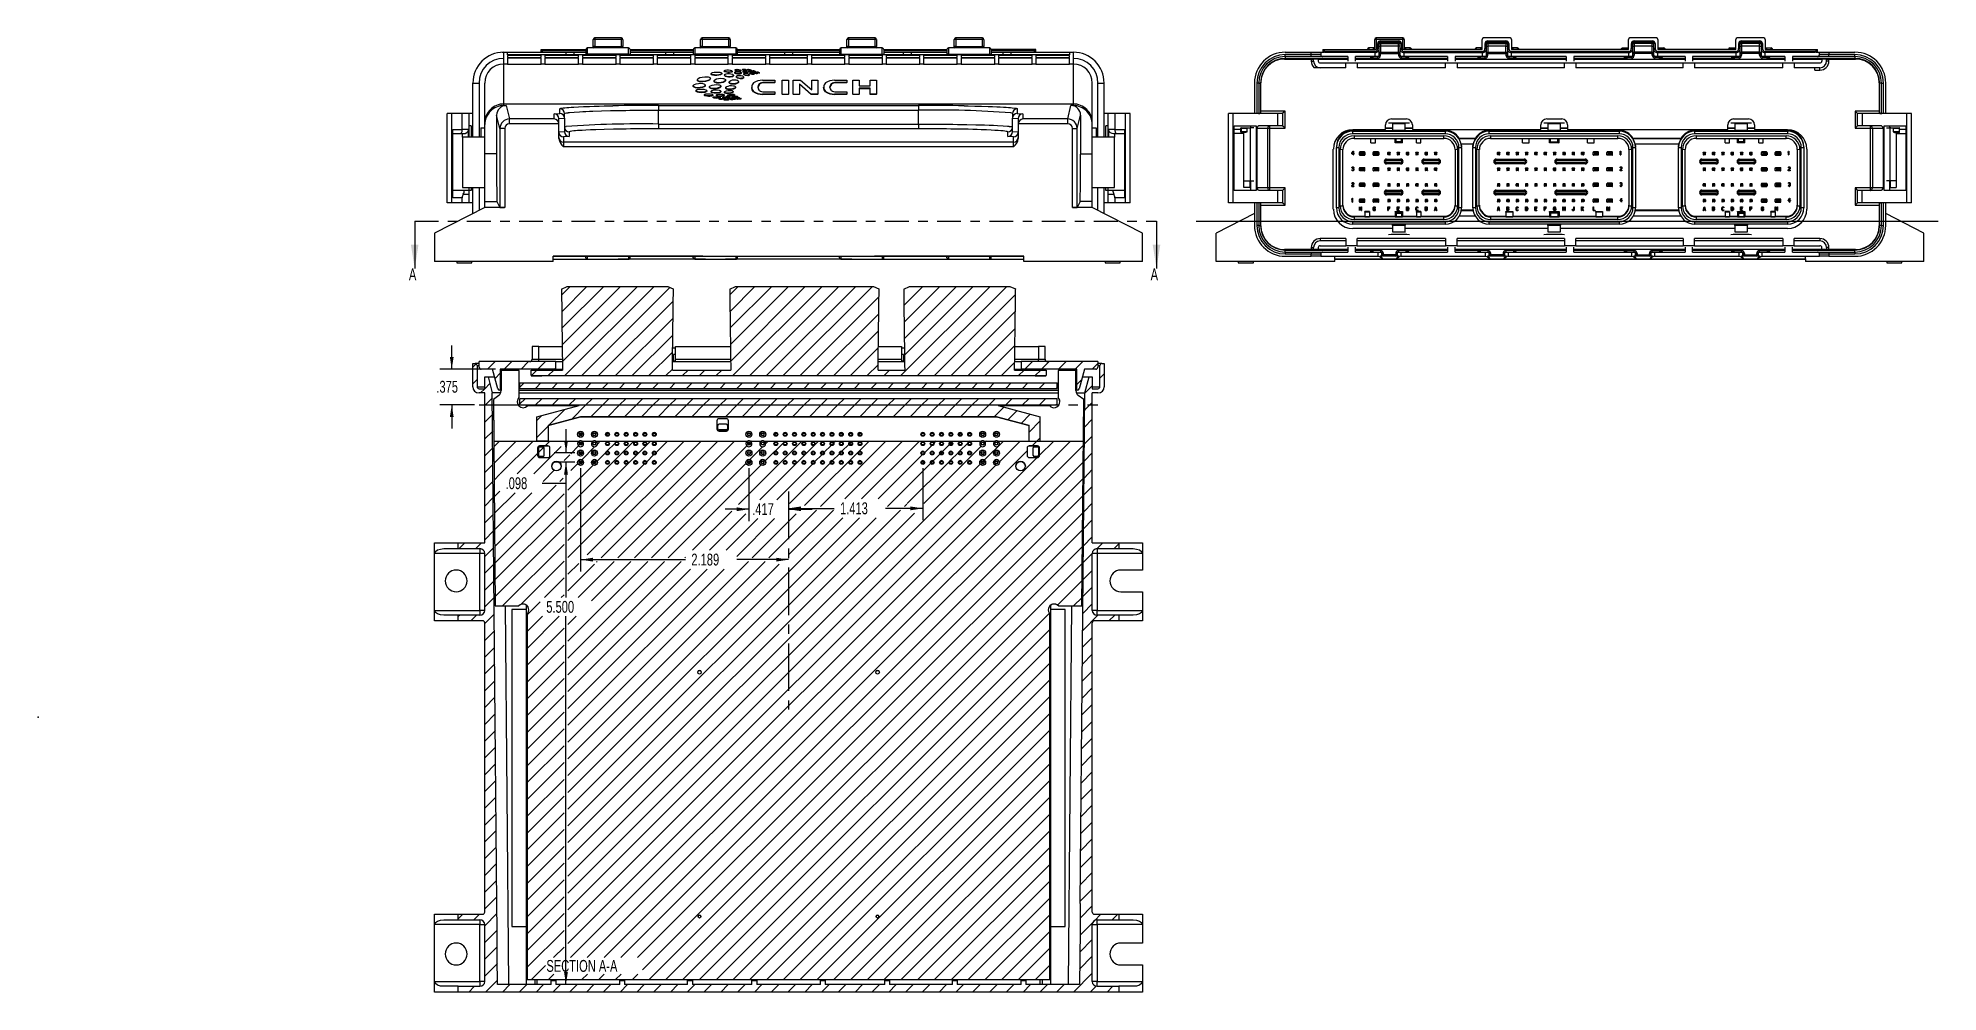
# Model space of a CAD drawing. Extents: x -3.1 to 16.8, y 0.7 to 10.7.
import ezdxf
from ezdxf.enums import TextEntityAlignment as Align

# ---------------------------------------------------------------- set-up
doc = ezdxf.new("R2010")
doc.units = 0
doc.header["$PDSIZE"] = -1
doc.linetypes.add('CENTER', pattern=[0.4, 0.25, -0.05, 0.05, -0.05])
doc.linetypes.add('CENTERX2', pattern=[0.8, 0.5, -0.1, 0.1, -0.1])
doc.layers.get('0').update_dxf_attribs({"linetype": 'CONTINUOUS'})
doc.dimstyles.new('SLDDIMSTYLE0', dxfattribs={"dimtxt": 0.125, "dimasz": 0.13, "dimexe": 0, "dimexo": 0.0625, "dimgap": 0.03125, "dimtad": 0, "dimtih": 1, "dimtoh": 1, "dimzin": 4, "dimsah": 1, "dimcen": 0.09, "dimazin": 3, "dimtfac": 1, "dimtofl": 0, "dimtmove": 0, "dimatfit": 3})
doc.dimstyles.new('SLDDIMSTYLE1', dxfattribs={"dimtxt": 0.125, "dimasz": 0.13, "dimexe": 0, "dimexo": 0.0625, "dimgap": 0.03125, "dimtad": 0, "dimtih": 1, "dimtoh": 1, "dimzin": 12, "dimsah": 1, "dimcen": 0.09, "dimazin": 3, "dimtfac": 1, "dimtofl": 0, "dimtmove": 0, "dimatfit": 3})
doc.dimstyles.new('SLDDIMSTYLE2', dxfattribs={"dimtxt": 0.125, "dimasz": 0.13, "dimexe": 0, "dimexo": 0.0625, "dimgap": 0.03125, "dimtad": 0, "dimtih": 1, "dimtoh": 1, "dimzin": 12, "dimsah": 1, "dimcen": 0.09, "dimazin": 3, "dimtfac": 1, "dimtofl": 0, "dimtmove": 0, "dimatfit": 3})

msp = doc.modelspace()

# ---------------------------------------------------------------- texts
at = {"color": 7, "linetype": 'CONTINUOUS', "width": 0.7}
for p in [(0.755, 8.272), (8.562, 8.272)]:
    msp.add_text('A', height=0.125, dxfattribs=at).set_placement(p, align=Align.TOP_LEFT)
msp.add_text('SECTION A-A', height=0.125, dxfattribs=at).set_placement((2.202, 0.826), align=Align.BOTTOM_LEFT)

# ---------------------------------------------------------------- blocks, each defined once
blk = doc.blocks.new('*D1')
at = {"color": 7, "linetype": 'CONTINUOUS'}
for p, q in [((2.5, 6.231), (2.283, 6.231)), ((2.408, 6.231), (2.408, 4.806)), ((2.408, 0.731), (2.408, 4.608))]:
    blk.add_line(p, q, dxfattribs=at)
for points in [[(2.408, 6.231), (2.388, 6.101), (2.428, 6.101)], [(2.408, 0.731), (2.428, 0.861), (2.388, 0.861)]]:
    blk.add_solid(points, dxfattribs=at)
at = {"color": 7, "linetype": 'CONTINUOUS', "width": 0.7}
blk.add_text('5.500', height=0.125, dxfattribs=at).set_placement((2.201, 4.608), align=Align.BOTTOM_LEFT)
blk = doc.blocks.new('*D2')
at = {"color": 7, "linetype": 'CONTINUOUS'}
for p, q in [((2.409, 6.33), (2.409, 6.58)), ((2.5, 6.33), (2.284, 6.33)), ((2.5, 6.231), (2.284, 6.231)), ((2.409, 6.009), (2.409, 6.231)), ((2.159, 6.009), (2.409, 6.009))]:
    blk.add_line(p, q, dxfattribs=at)
for points in [[(2.409, 6.33), (2.429, 6.46), (2.389, 6.46)], [(2.409, 6.231), (2.389, 6.101), (2.429, 6.101)]]:
    blk.add_solid(points, dxfattribs=at)
at = {"color": 7, "linetype": 'CONTINUOUS', "width": 0.7}
blk.add_text('.098', height=0.125, dxfattribs=at).set_placement((1.773, 5.91), align=Align.BOTTOM_LEFT)
blk = doc.blocks.new('*D3')
at = {"color": 7, "linetype": 'CONTINUOUS'}
for p, q in [((2.562, 6.169), (2.562, 5.08)), ((2.562, 5.205), (3.666, 5.205)), ((4.751, 5.205), (4.206, 5.205))]:
    blk.add_line(p, q, dxfattribs=at)
for points in [[(2.562, 5.205), (2.692, 5.185), (2.692, 5.225)], [(4.751, 5.205), (4.621, 5.225), (4.621, 5.185)]]:
    blk.add_solid(points, dxfattribs=at)
at = {"color": 7, "linetype": 'CONTINUOUS', "width": 0.7}
blk.add_text('2.189', height=0.125, dxfattribs=at).set_placement((3.728, 5.106), align=Align.BOTTOM_LEFT)
blk = doc.blocks.new('*D4')
at = {"color": 7, "linetype": 'CONTINUOUS'}
for p, q in [((4.334, 6.169), (4.334, 5.611)), ((4.334, 5.736), (4.084, 5.736)), ((4.751, 5.736), (5.001, 5.736))]:
    blk.add_line(p, q, dxfattribs=at)
for points in [[(4.334, 5.736), (4.204, 5.756), (4.204, 5.716)], [(4.751, 5.736), (4.881, 5.716), (4.881, 5.756)]]:
    blk.add_solid(points, dxfattribs=at)
at = {"color": 7, "linetype": 'CONTINUOUS', "width": 0.7}
blk.add_text('.417', height=0.125, dxfattribs=at).set_placement((4.368, 5.637), align=Align.BOTTOM_LEFT)
blk = doc.blocks.new('*D5')
at = {"color": 7, "linetype": 'CONTINUOUS'}
for p, q in [((6.164, 6.169), (6.164, 5.62)), ((4.751, 5.745), (5.231, 5.745)), ((6.164, 5.745), (5.771, 5.745))]:
    blk.add_line(p, q, dxfattribs=at)
for points in [[(4.751, 5.745), (4.881, 5.725), (4.881, 5.765)], [(6.164, 5.745), (6.034, 5.765), (6.034, 5.725)]]:
    blk.add_solid(points, dxfattribs=at)
at = {"color": 7, "linetype": 'CONTINUOUS', "width": 0.7}
blk.add_text('1.413', height=0.125, dxfattribs=at).set_placement((5.293, 5.646), align=Align.BOTTOM_LEFT)
blk = doc.blocks.new('*D6')
at = {"color": 7, "linetype": 'CONTINUOUS'}
for p, q in [((1.206, 7.211), (1.206, 7.461)), ((1.666, 7.211), (1.081, 7.211)), ((1.446, 6.836), (1.081, 6.836)), ((1.206, 6.836), (1.206, 6.586))]:
    blk.add_line(p, q, dxfattribs=at)
for points in [[(1.206, 7.211), (1.226, 7.341), (1.186, 7.341)], [(1.206, 6.836), (1.186, 6.706), (1.226, 6.706)]]:
    blk.add_solid(points, dxfattribs=at)
at = {"color": 7, "linetype": 'CONTINUOUS', "width": 0.7}
blk.add_text('.375', height=0.125, dxfattribs=at).set_placement((1.044, 6.926), align=Align.BOTTOM_LEFT)

# ---------------------------------------------------------------- dimensions: what is measured, and where the dimension line sits
at = {"color": 7, "linetype": 'CONTINUOUS'}
for base, p1, p2, dimstyle, picture, middle in [((1.205565257, 6.835774076), (1.715996185, 7.210774076), (1.495996185, 6.835774076), 'SLDDIMSTYLE1', '*D6', (1.205565257, 7.024940362)), ((2.409, 6.33), (2.55, 6.231), (2.55, 6.33), 'SLDDIMSTYLE1', '*D2', (2.409, 6.009)), ((2.408, 0.731), (2.55, 6.231), (2.303, 0.731), 'SLDDIMSTYLE0', '*D1', (2.408, 4.707))]:
    dim = msp.add_linear_dim(base=base, p1=p1, p2=p2, angle=90, dimstyle=dimstyle, dxfattribs=at)
    dim.commit()
    dim.dimension.update_dxf_attribs({"geometry": picture, "text_midpoint": middle, "dimtype": 160})
for base, p1, p2, dimstyle, picture, middle in [((2.562, 5.205), (4.751, 5.922), (2.562, 6.219), 'SLDDIMSTYLE2', '*D3', (3.936, 5.205)), ((4.751, 5.736), (4.334, 6.219), (4.751, 5.922), 'SLDDIMSTYLE1', '*D4', (4.53, 5.736)), ((6.164, 5.745), (4.751, 5.922), (6.164, 6.219), 'SLDDIMSTYLE2', '*D5', (5.501, 5.745))]:
    dim = msp.add_linear_dim(base=base, p1=p1, p2=p2, dimstyle=dimstyle, dxfattribs=at)
    dim.commit()
    dim.dimension.update_dxf_attribs({"geometry": picture, "text_midpoint": middle, "dimtype": 160})

# ---------------------------------------------------------------- linework, layer by layer
at = {"color": 7, "linetype": 'CONTINUOUS'}
for p, q in [((2.696, 10.61), (2.696, 10.685)), ((2.7, 10.685), (2.696, 10.685)), ((2.696, 10.594), (2.696, 10.61)), ((2.711, 10.61), (2.696, 10.61)), ((2.711, 10.685), (2.7, 10.685)), ((2.711, 10.7), (2.711, 10.685)), ((2.991, 10.7), (2.711, 10.7)), ((2.711, 10.685), (2.711, 10.61)), ((2.991, 10.685), (2.711, 10.685)), ((2.711, 10.61), (2.991, 10.61)), ((2.991, 10.695), (2.991, 10.7)), ((2.991, 10.685), (2.991, 10.695)), ((2.991, 10.61), (2.991, 10.685)), ((3.002, 10.685), (2.991, 10.685)), ((3.006, 10.61), (2.991, 10.61)), ((3.006, 10.685), (3.002, 10.685)), ((3.006, 10.685), (3.006, 10.61)), ((3.006, 10.594), (3.006, 10.61)), ((3.826, 10.61), (3.826, 10.685)), ((3.83, 10.685), (3.826, 10.685)), ((3.826, 10.594), (3.826, 10.61)), ((3.841, 10.61), (3.826, 10.61)), ((3.841, 10.685), (3.83, 10.685)), ((3.841, 10.7), (3.841, 10.685)), ((4.121, 10.7), (3.841, 10.7)), ((4.121, 10.685), (3.841, 10.685)), ((3.841, 10.685), (3.841, 10.61)), ((3.841, 10.61), (4.121, 10.61)), ((4.121, 10.695), (4.121, 10.7)), ((4.121, 10.685), (4.121, 10.695)), ((4.121, 10.61), (4.121, 10.685)), ((4.136, 10.685), (4.121, 10.685)), ((4.136, 10.61), (4.121, 10.61)), ((4.136, 10.685), (4.136, 10.61)), ((4.136, 10.594), (4.136, 10.61)), ((5.366, 10.61), (5.366, 10.685)), ((5.37, 10.685), (5.366, 10.685)), ((5.366, 10.594), (5.366, 10.61)), ((5.381, 10.61), (5.366, 10.61)), ((5.381, 10.685), (5.37, 10.685)), ((5.381, 10.7), (5.381, 10.685)), ((5.661, 10.7), (5.381, 10.7)), ((5.381, 10.685), (5.381, 10.61)), ((5.661, 10.685), (5.381, 10.685)), ((5.381, 10.61), (5.661, 10.61)), ((5.661, 10.695), (5.661, 10.7)), ((5.661, 10.685), (5.661, 10.695)), ((5.661, 10.61), (5.661, 10.685)), ((5.672, 10.685), (5.661, 10.685)), ((5.676, 10.61), (5.661, 10.61)), ((5.676, 10.685), (5.672, 10.685)), ((5.676, 10.685), (5.676, 10.61)), ((5.676, 10.594), (5.676, 10.61)), ((6.496, 10.61), (6.496, 10.685)), ((6.5, 10.685), (6.496, 10.685)), ((6.496, 10.594), (6.496, 10.61)), ((6.511, 10.61), (6.496, 10.61)), ((6.511, 10.685), (6.5, 10.685)), ((6.511, 10.7), (6.511, 10.685)), ((6.791, 10.7), (6.511, 10.7)), ((6.511, 10.685), (6.511, 10.61)), ((6.791, 10.685), (6.511, 10.685)), ((6.511, 10.61), (6.791, 10.61)), ((6.791, 10.695), (6.791, 10.7)), ((6.791, 10.685), (6.791, 10.695)), ((6.791, 10.61), (6.791, 10.685)), ((6.802, 10.685), (6.791, 10.685)), ((6.806, 10.61), (6.791, 10.61)), ((6.806, 10.685), (6.802, 10.685)), ((6.806, 10.685), (6.806, 10.61)), ((6.806, 10.594), (6.806, 10.61)), ((10.922, 10.58), (10.922, 10.685)), ((10.927, 10.685), (10.922, 10.685)), ((10.937, 10.685), (10.927, 10.685)), ((10.937, 10.7), (10.937, 10.685)), ((11.217, 10.7), (10.937, 10.7)), ((10.937, 10.685), (10.937, 10.58)), ((11.217, 10.685), (10.937, 10.685)), ((10.952, 10.588), (10.952, 10.64)), ((10.967, 10.64), (10.952, 10.64)), ((10.967, 10.588), (10.967, 10.64)), ((10.967, 10.64), (10.972, 10.64)), ((10.967, 10.615), (10.982, 10.615)), ((10.972, 10.64), (10.982, 10.64)), ((10.982, 10.67), (11.172, 10.67)), ((10.982, 10.67), (10.982, 10.655)), ((10.982, 10.655), (11.172, 10.655)), ((10.982, 10.655), (10.982, 10.64)), ((10.982, 10.64), (10.982, 10.615)), ((10.982, 10.64), (11.172, 10.64)), ((10.982, 10.615), (10.982, 10.55)), ((11.172, 10.615), (10.982, 10.615)), ((11.172, 10.67), (11.172, 10.655)), ((11.172, 10.65), (11.172, 10.655)), ((11.172, 10.64), (11.172, 10.65)), ((11.172, 10.64), (11.187, 10.64)), ((11.172, 10.615), (11.172, 10.64)), ((11.187, 10.615), (11.172, 10.615)), ((11.172, 10.55), (11.172, 10.615)), ((11.187, 10.64), (11.187, 10.588)), ((11.202, 10.64), (11.187, 10.64)), ((11.202, 10.64), (11.202, 10.588)), ((11.217, 10.695), (11.217, 10.7)), ((11.217, 10.685), (11.217, 10.695)), ((11.217, 10.58), (11.217, 10.685)), ((11.232, 10.685), (11.217, 10.685)), ((11.232, 10.685), (11.232, 10.58)), ((12.052, 10.58), (12.052, 10.685)), ((12.347, 10.7), (12.067, 10.7)), ((12.082, 10.588), (12.082, 10.64)), ((12.097, 10.64), (12.082, 10.64)), ((12.097, 10.588), (12.097, 10.64)), ((12.097, 10.64), (12.102, 10.64)), ((12.097, 10.615), (12.112, 10.615)), ((12.102, 10.64), (12.112, 10.64)), ((12.112, 10.67), (12.302, 10.67)), ((12.112, 10.67), (12.112, 10.655)), ((12.112, 10.655), (12.302, 10.655)), ((12.112, 10.655), (12.112, 10.64)), ((12.112, 10.64), (12.112, 10.615)), ((12.112, 10.64), (12.302, 10.64)), ((12.112, 10.615), (12.112, 10.55)), ((12.302, 10.615), (12.112, 10.615)), ((12.302, 10.67), (12.302, 10.655)), ((12.302, 10.655), (12.302, 10.64)), ((12.302, 10.64), (12.313, 10.64)), ((12.302, 10.64), (12.302, 10.615)), ((12.302, 10.55), (12.302, 10.615)), ((12.302, 10.615), (12.317, 10.615)), ((12.313, 10.64), (12.317, 10.64)), ((12.317, 10.64), (12.317, 10.588)), ((12.332, 10.64), (12.317, 10.64)), ((12.332, 10.64), (12.332, 10.588)), ((12.362, 10.685), (12.362, 10.58)), ((13.592, 10.58), (13.592, 10.685)), ((13.887, 10.7), (13.607, 10.7)), ((13.622, 10.588), (13.622, 10.64)), ((13.637, 10.64), (13.622, 10.64)), ((13.637, 10.588), (13.637, 10.64)), ((13.637, 10.64), (13.642, 10.64)), ((13.637, 10.615), (13.652, 10.615)), ((13.642, 10.64), (13.652, 10.64)), ((13.652, 10.67), (13.842, 10.67)), ((13.652, 10.67), (13.652, 10.655)), ((13.652, 10.655), (13.842, 10.655)), ((13.652, 10.655), (13.652, 10.64)), ((13.652, 10.64), (13.652, 10.615)), ((13.842, 10.64), (13.652, 10.64)), ((13.652, 10.615), (13.652, 10.55)), ((13.842, 10.615), (13.652, 10.615)), ((13.842, 10.67), (13.842, 10.655)), ((13.842, 10.655), (13.842, 10.64)), ((13.842, 10.64), (13.853, 10.64)), ((13.842, 10.615), (13.842, 10.64)), ((13.842, 10.55), (13.842, 10.615)), ((13.842, 10.615), (13.857, 10.615)), ((13.853, 10.64), (13.857, 10.64)), ((13.857, 10.64), (13.857, 10.588)), ((13.872, 10.64), (13.857, 10.64)), ((13.872, 10.64), (13.872, 10.588)), ((13.902, 10.685), (13.902, 10.58)), ((14.722, 10.58), (14.722, 10.685)), ((15.017, 10.7), (14.737, 10.7)), ((14.752, 10.588), (14.752, 10.64)), ((14.767, 10.64), (14.752, 10.64)), ((14.767, 10.588), (14.767, 10.64)), ((14.767, 10.64), (14.782, 10.64)), ((14.767, 10.615), (14.782, 10.615)), ((14.782, 10.67), (14.972, 10.67)), ((14.782, 10.67), (14.782, 10.655)), ((14.782, 10.655), (14.972, 10.655)), ((14.782, 10.655), (14.782, 10.65)), ((14.782, 10.65), (14.782, 10.64)), ((14.782, 10.64), (14.782, 10.615)), ((14.972, 10.64), (14.782, 10.64)), ((14.782, 10.615), (14.782, 10.55)), ((14.972, 10.615), (14.782, 10.615)), ((14.972, 10.67), (14.972, 10.655)), ((14.972, 10.655), (14.972, 10.65)), ((14.972, 10.65), (14.972, 10.64)), ((14.972, 10.64), (14.987, 10.64)), ((14.972, 10.615), (14.972, 10.64)), ((14.972, 10.615), (14.987, 10.615)), ((14.972, 10.55), (14.972, 10.615)), ((14.987, 10.64), (14.987, 10.588)), ((15.002, 10.64), (14.987, 10.64)), ((15.002, 10.64), (15.002, 10.588)), ((15.032, 10.685), (15.032, 10.58)), ((1.753, 10.55), (2.411, 10.55)), ((1.753, 10.425), (1.753, 10.548)), ((1.753, 10.005), (1.753, 10.425)), ((1.793, 10.425), (1.753, 10.425)), ((2.411, 10.548), (1.793, 10.548)), ((1.793, 10.521), (1.793, 10.548)), ((7.708, 10.521), (1.793, 10.521)), ((2.147, 10.516), (1.793, 10.516)), ((1.793, 10.516), (1.793, 10.493)), ((1.793, 10.493), (2.147, 10.493)), ((2.147, 10.488), (1.793, 10.488)), ((1.793, 10.488), (1.793, 10.425)), ((1.793, 10.425), (2.147, 10.425)), ((2.147, 10.58), (2.618, 10.58)), ((2.147, 10.55), (2.147, 10.58)), ((2.147, 10.493), (2.147, 10.516)), ((2.147, 10.425), (2.147, 10.488)), ((2.187, 10.425), (2.147, 10.425)), ((2.162, 10.55), (2.162, 10.565)), ((2.618, 10.565), (2.162, 10.565)), ((2.541, 10.516), (2.187, 10.516)), ((2.187, 10.516), (2.187, 10.493)), ((2.187, 10.493), (2.541, 10.493)), ((2.541, 10.488), (2.187, 10.488)), ((2.187, 10.488), (2.187, 10.425)), ((2.187, 10.425), (2.541, 10.425)), ((2.411, 10.548), (2.411, 10.55)), ((2.411, 10.55), (2.491, 10.55)), ((2.411, 10.521), (2.411, 10.548)), ((2.491, 10.55), (2.618, 10.55)), ((2.491, 10.548), (2.491, 10.55)), ((2.491, 10.548), (2.491, 10.521)), ((2.618, 10.548), (2.491, 10.548)), ((2.541, 10.493), (2.541, 10.516)), ((2.541, 10.425), (2.541, 10.488)), ((2.581, 10.425), (2.541, 10.425)), ((2.935, 10.516), (2.581, 10.516)), ((2.581, 10.516), (2.581, 10.493)), ((2.581, 10.493), (2.935, 10.493)), ((2.935, 10.488), (2.581, 10.488)), ((2.581, 10.488), (2.581, 10.425)), ((2.581, 10.425), (2.935, 10.425)), ((2.618, 10.58), (2.618, 10.53)), ((2.618, 10.53), (2.618, 10.521)), ((2.618, 10.53), (2.633, 10.53)), ((2.633, 10.595), (2.633, 10.53)), ((3.068, 10.595), (2.633, 10.595)), ((3.068, 10.53), (2.633, 10.53)), ((2.633, 10.53), (2.633, 10.521)), ((2.935, 10.493), (2.935, 10.516)), ((2.935, 10.425), (2.935, 10.488)), ((2.975, 10.425), (2.935, 10.425)), ((3.329, 10.516), (2.975, 10.516)), ((2.975, 10.516), (2.975, 10.493)), ((2.975, 10.493), (3.329, 10.493)), ((3.329, 10.488), (2.975, 10.488)), ((2.975, 10.488), (2.975, 10.425)), ((2.975, 10.425), (3.329, 10.425)), ((2.991, 10.595), (2.992, 10.596)), ((3.068, 10.53), (3.068, 10.595)), ((3.068, 10.53), (3.083, 10.53)), ((3.068, 10.521), (3.068, 10.53)), ((3.083, 10.58), (3.083, 10.53)), ((3.083, 10.58), (3.748, 10.58)), ((3.748, 10.565), (3.083, 10.565)), ((3.083, 10.55), (3.461, 10.55)), ((3.461, 10.548), (3.083, 10.548)), ((3.083, 10.521), (3.083, 10.53)), ((3.329, 10.493), (3.329, 10.516)), ((3.329, 10.425), (3.329, 10.488)), ((3.369, 10.425), (3.329, 10.425)), ((3.723, 10.516), (3.369, 10.516)), ((3.369, 10.516), (3.369, 10.493)), ((3.369, 10.493), (3.723, 10.493)), ((3.723, 10.488), (3.369, 10.488)), ((3.369, 10.488), (3.369, 10.425)), ((3.369, 10.425), (3.723, 10.425)), ((3.461, 10.55), (3.461, 10.548)), ((3.461, 10.55), (3.541, 10.55)), ((3.461, 10.521), (3.461, 10.548)), ((3.541, 10.55), (3.748, 10.55)), ((3.541, 10.548), (3.541, 10.55)), ((3.541, 10.548), (3.541, 10.521)), ((3.748, 10.548), (3.541, 10.548)), ((3.723, 10.493), (3.723, 10.516)), ((3.723, 10.425), (3.723, 10.488)), ((3.763, 10.425), (3.723, 10.425)), ((3.748, 10.58), (3.748, 10.53)), ((3.748, 10.53), (3.748, 10.521)), ((3.748, 10.53), (3.763, 10.53)), ((3.763, 10.595), (3.763, 10.53)), ((4.198, 10.595), (3.763, 10.595)), ((4.198, 10.53), (3.763, 10.53)), ((3.763, 10.53), (3.763, 10.521)), ((4.117, 10.516), (3.763, 10.516)), ((3.763, 10.516), (3.763, 10.493)), ((3.763, 10.493), (4.117, 10.493)), ((4.117, 10.488), (3.763, 10.488)), ((3.763, 10.488), (3.763, 10.425)), ((3.763, 10.425), (4.117, 10.425)), ((4.117, 10.493), (4.117, 10.516)), ((4.117, 10.425), (4.117, 10.488)), ((4.157, 10.425), (4.117, 10.425)), ((4.121, 10.595), (4.122, 10.596)), ((4.511, 10.516), (4.157, 10.516)), ((4.157, 10.516), (4.157, 10.493)), ((4.157, 10.493), (4.511, 10.493)), ((4.511, 10.488), (4.157, 10.488)), ((4.157, 10.488), (4.157, 10.425)), ((4.157, 10.425), (4.511, 10.425)), ((4.198, 10.53), (4.198, 10.595)), ((4.213, 10.53), (4.198, 10.53)), ((4.198, 10.521), (4.198, 10.53)), ((4.213, 10.53), (4.213, 10.58)), ((4.213, 10.58), (5.288, 10.58)), ((5.288, 10.565), (4.213, 10.565)), ((4.213, 10.55), (4.711, 10.55)), ((4.711, 10.548), (4.213, 10.548)), ((4.213, 10.521), (4.213, 10.53)), ((4.511, 10.493), (4.511, 10.516)), ((4.511, 10.425), (4.511, 10.488)), ((4.551, 10.425), (4.511, 10.425)), ((4.951, 10.516), (4.551, 10.516)), ((4.551, 10.516), (4.551, 10.493)), ((4.551, 10.493), (4.951, 10.493)), ((4.951, 10.488), (4.551, 10.488)), ((4.551, 10.488), (4.551, 10.425)), ((4.551, 10.425), (4.951, 10.425)), ((4.711, 10.55), (4.711, 10.548)), ((4.711, 10.55), (4.791, 10.55)), ((4.711, 10.521), (4.711, 10.548)), ((4.791, 10.55), (5.288, 10.55)), ((4.791, 10.548), (4.791, 10.55)), ((4.791, 10.548), (4.791, 10.521)), ((5.288, 10.548), (4.791, 10.548)), ((4.951, 10.493), (4.951, 10.516)), ((4.951, 10.425), (4.951, 10.488)), ((4.991, 10.425), (4.951, 10.425)), ((5.345, 10.516), (4.991, 10.516)), ((4.991, 10.516), (4.991, 10.493)), ((4.991, 10.493), (5.345, 10.493)), ((5.345, 10.488), (4.991, 10.488)), ((4.991, 10.488), (4.991, 10.425)), ((4.991, 10.425), (5.345, 10.425)), ((5.288, 10.58), (5.288, 10.53)), ((5.288, 10.53), (5.288, 10.521)), ((5.303, 10.53), (5.288, 10.53)), ((5.303, 10.595), (5.303, 10.53)), ((5.738, 10.595), (5.303, 10.595)), ((5.303, 10.53), (5.738, 10.53)), ((5.303, 10.521), (5.303, 10.53)), ((5.345, 10.493), (5.345, 10.516)), ((5.345, 10.425), (5.345, 10.488)), ((5.385, 10.425), (5.345, 10.425)), ((5.739, 10.516), (5.385, 10.516)), ((5.385, 10.516), (5.385, 10.493)), ((5.385, 10.493), (5.739, 10.493)), ((5.739, 10.488), (5.385, 10.488)), ((5.385, 10.488), (5.385, 10.425)), ((5.385, 10.425), (5.739, 10.425)), ((5.661, 10.595), (5.662, 10.596)), ((5.738, 10.53), (5.738, 10.595)), ((5.738, 10.53), (5.753, 10.53)), ((5.738, 10.53), (5.738, 10.521)), ((5.739, 10.493), (5.739, 10.516)), ((5.739, 10.425), (5.739, 10.488)), ((5.779, 10.425), (5.739, 10.425)), ((5.753, 10.58), (5.753, 10.53)), ((5.753, 10.58), (6.418, 10.58)), ((6.418, 10.565), (5.753, 10.565)), ((5.753, 10.55), (5.961, 10.55)), ((5.961, 10.548), (5.753, 10.548)), ((5.753, 10.521), (5.753, 10.53)), ((6.133, 10.516), (5.779, 10.516)), ((5.779, 10.516), (5.779, 10.493)), ((5.779, 10.493), (6.133, 10.493)), ((6.133, 10.488), (5.779, 10.488)), ((5.779, 10.488), (5.779, 10.425)), ((5.779, 10.425), (6.133, 10.425)), ((5.961, 10.55), (5.961, 10.548)), ((5.961, 10.55), (6.041, 10.55)), ((5.961, 10.521), (5.961, 10.548)), ((6.041, 10.55), (6.418, 10.55)), ((6.041, 10.548), (6.041, 10.55)), ((6.041, 10.548), (6.041, 10.521)), ((6.418, 10.548), (6.041, 10.548)), ((6.133, 10.493), (6.133, 10.516)), ((6.133, 10.425), (6.133, 10.488)), ((6.173, 10.425), (6.133, 10.425)), ((6.527, 10.516), (6.173, 10.516)), ((6.173, 10.516), (6.173, 10.493)), ((6.173, 10.493), (6.527, 10.493)), ((6.527, 10.488), (6.173, 10.488)), ((6.173, 10.488), (6.173, 10.425)), ((6.173, 10.425), (6.527, 10.425)), ((6.418, 10.58), (6.418, 10.53)), ((6.418, 10.53), (6.418, 10.521)), ((6.433, 10.53), (6.418, 10.53)), ((6.433, 10.595), (6.433, 10.53)), ((6.868, 10.595), (6.433, 10.595)), ((6.433, 10.53), (6.868, 10.53)), ((6.433, 10.521), (6.433, 10.53)), ((6.527, 10.493), (6.527, 10.516)), ((6.527, 10.425), (6.527, 10.488)), ((6.567, 10.425), (6.527, 10.425)), ((6.567, 10.516), (6.567, 10.493)), ((6.921, 10.516), (6.567, 10.516)), ((6.567, 10.493), (6.921, 10.493)), ((6.921, 10.488), (6.567, 10.488)), ((6.567, 10.488), (6.567, 10.425)), ((6.567, 10.425), (6.921, 10.425)), ((6.791, 10.595), (6.792, 10.596)), ((6.868, 10.53), (6.868, 10.595)), ((6.868, 10.53), (6.883, 10.53)), ((6.868, 10.53), (6.868, 10.521)), ((6.883, 10.58), (6.883, 10.53)), ((7.355, 10.58), (6.883, 10.58)), ((7.34, 10.565), (6.883, 10.565)), ((6.883, 10.55), (7.011, 10.55)), ((7.011, 10.548), (6.883, 10.548)), ((6.883, 10.521), (6.883, 10.53)), ((6.921, 10.493), (6.921, 10.516)), ((6.921, 10.425), (6.921, 10.488)), ((6.961, 10.425), (6.921, 10.425)), ((7.315, 10.516), (6.961, 10.516)), ((6.961, 10.516), (6.961, 10.493)), ((6.961, 10.493), (7.315, 10.493)), ((7.315, 10.488), (6.961, 10.488)), ((6.961, 10.488), (6.961, 10.425)), ((6.961, 10.425), (7.315, 10.425)), ((7.011, 10.55), (7.011, 10.548)), ((7.011, 10.55), (7.091, 10.55)), ((7.011, 10.521), (7.011, 10.548)), ((7.091, 10.548), (7.091, 10.55)), ((7.091, 10.55), (7.748, 10.55)), ((7.708, 10.548), (7.091, 10.548)), ((7.091, 10.548), (7.091, 10.521)), ((7.315, 10.493), (7.315, 10.516)), ((7.315, 10.425), (7.315, 10.488)), ((7.355, 10.425), (7.315, 10.425)), ((7.34, 10.55), (7.34, 10.565)), ((7.355, 10.55), (7.355, 10.58)), ((7.708, 10.516), (7.355, 10.516)), ((7.355, 10.516), (7.355, 10.493)), ((7.355, 10.493), (7.708, 10.493)), ((7.708, 10.488), (7.355, 10.488)), ((7.355, 10.488), (7.355, 10.425)), ((7.355, 10.425), (7.708, 10.425)), ((7.708, 10.548), (7.708, 10.521)), ((7.708, 10.493), (7.708, 10.516)), ((7.708, 10.425), (7.708, 10.488)), ((7.748, 10.425), (7.708, 10.425)), ((7.748, 10.55), (7.748, 10.548)), ((7.748, 10.548), (7.748, 10.425)), ((7.748, 10.425), (7.748, 10.005)), ((9.972, 10.477), (10.252, 10.477)), ((9.98, 10.55), (10.252, 10.55)), ((10.252, 10.525), (9.98, 10.525)), ((9.98, 10.505), (9.98, 10.525)), ((10.252, 10.505), (9.98, 10.505)), ((9.98, 10.505), (9.98, 10.485)), ((10.637, 10.485), (9.98, 10.485)), ((10.252, 10.525), (10.252, 10.55)), ((10.252, 10.55), (10.352, 10.55)), ((10.252, 10.505), (10.252, 10.525)), ((10.352, 10.525), (10.252, 10.525)), ((10.372, 10.505), (10.252, 10.505)), ((10.252, 10.477), (10.252, 10.457)), ((10.252, 10.477), (10.277, 10.477)), ((10.252, 10.457), (10.277, 10.457)), ((10.277, 10.457), (10.277, 10.477)), ((10.327, 10.477), (10.277, 10.477)), ((10.327, 10.477), (10.327, 10.457)), ((10.327, 10.477), (10.637, 10.477)), ((10.347, 10.437), (10.617, 10.437)), ((10.352, 10.55), (10.352, 10.525)), ((10.352, 10.55), (10.389, 10.55)), ((10.637, 10.505), (10.372, 10.505)), ((10.374, 10.58), (10.374, 10.55)), ((10.374, 10.58), (10.389, 10.58)), ((10.389, 10.58), (10.389, 10.558)), ((10.389, 10.58), (10.937, 10.58)), ((10.927, 10.558), (10.389, 10.558)), ((10.927, 10.545), (10.4, 10.546)), ((10.617, 10.387), (10.617, 10.437)), ((10.617, 10.437), (10.737, 10.437)), ((10.637, 10.505), (10.637, 10.454)), ((10.927, 10.505), (10.717, 10.505)), ((10.717, 10.454), (10.717, 10.505)), ((10.875, 10.485), (10.717, 10.485)), ((10.717, 10.477), (11.687, 10.477)), ((10.737, 10.437), (11.667, 10.437)), ((10.737, 10.437), (10.737, 10.387)), ((10.86, 10.595), (10.86, 10.59)), ((10.922, 10.595), (10.86, 10.595)), ((10.86, 10.59), (10.86, 10.58)), ((10.875, 10.488), (10.875, 10.485)), ((10.89, 10.485), (10.875, 10.485)), ((10.875, 10.477), (10.875, 10.485)), ((10.89, 10.49), (10.89, 10.485)), ((10.89, 10.49), (10.894, 10.49)), ((10.89, 10.477), (10.89, 10.485)), ((10.894, 10.49), (10.905, 10.49)), ((10.905, 10.49), (10.905, 10.505)), ((10.905, 10.49), (10.952, 10.49)), ((10.905, 10.477), (10.905, 10.49)), ((10.908, 10.58), (10.908, 10.587)), ((10.922, 10.594), (10.921, 10.591)), ((10.927, 10.558), (10.927, 10.545)), ((10.927, 10.505), (10.927, 10.545)), ((10.967, 10.588), (10.952, 10.588)), ((10.952, 10.49), (10.952, 10.505)), ((10.967, 10.52), (10.967, 10.588)), ((10.967, 10.535), (10.982, 10.535)), ((10.982, 10.52), (10.967, 10.52)), ((10.982, 10.55), (11.172, 10.55)), ((10.982, 10.535), (10.982, 10.55)), ((10.982, 10.52), (10.982, 10.535)), ((10.982, 10.535), (11.172, 10.535)), ((11.172, 10.55), (11.172, 10.535)), ((11.172, 10.535), (11.187, 10.535)), ((11.172, 10.535), (11.172, 10.52)), ((11.172, 10.52), (11.187, 10.52)), ((11.187, 10.588), (11.187, 10.52)), ((11.202, 10.588), (11.187, 10.588)), ((11.202, 10.49), (11.202, 10.505)), ((11.202, 10.49), (11.25, 10.49)), ((12.052, 10.58), (11.217, 10.58)), ((12.057, 10.558), (11.227, 10.558)), ((11.227, 10.545), (11.227, 10.558)), ((11.227, 10.545), (11.227, 10.505)), ((12.057, 10.545), (11.227, 10.545)), ((11.687, 10.505), (11.227, 10.505)), ((11.295, 10.595), (11.232, 10.595)), ((11.246, 10.587), (11.246, 10.58)), ((11.25, 10.505), (11.25, 10.5)), ((11.25, 10.5), (11.25, 10.49)), ((11.25, 10.49), (11.265, 10.49)), ((11.25, 10.49), (11.25, 10.477)), ((11.265, 10.49), (11.265, 10.485)), ((11.28, 10.485), (11.265, 10.485)), ((11.265, 10.485), (11.265, 10.477)), ((11.28, 10.485), (11.28, 10.488)), ((11.687, 10.485), (11.28, 10.485)), ((11.28, 10.485), (11.28, 10.477)), ((11.295, 10.58), (11.295, 10.595)), ((11.667, 10.387), (11.667, 10.437)), ((11.667, 10.437), (11.787, 10.437)), ((11.687, 10.505), (11.687, 10.454)), ((12.057, 10.505), (11.767, 10.505)), ((11.767, 10.505), (11.767, 10.454)), ((12.005, 10.485), (11.767, 10.485)), ((11.767, 10.477), (12.937, 10.477)), ((11.787, 10.437), (11.787, 10.387)), ((11.787, 10.437), (12.917, 10.437)), ((11.99, 10.595), (11.99, 10.59)), ((12.052, 10.595), (11.99, 10.595)), ((11.99, 10.59), (11.99, 10.58)), ((12.005, 10.488), (12.005, 10.485)), ((12.02, 10.485), (12.005, 10.485)), ((12.005, 10.477), (12.005, 10.485)), ((12.02, 10.49), (12.02, 10.485)), ((12.02, 10.49), (12.035, 10.49)), ((12.02, 10.477), (12.02, 10.485)), ((12.035, 10.5), (12.035, 10.505)), ((12.035, 10.49), (12.035, 10.5)), ((12.035, 10.49), (12.082, 10.49)), ((12.035, 10.477), (12.035, 10.49)), ((12.038, 10.58), (12.038, 10.587)), ((12.052, 10.594), (12.051, 10.591)), ((12.057, 10.558), (12.057, 10.545)), ((12.057, 10.505), (12.057, 10.545)), ((12.097, 10.588), (12.082, 10.588)), ((12.082, 10.49), (12.082, 10.505)), ((12.097, 10.52), (12.097, 10.588)), ((12.097, 10.535), (12.112, 10.535)), ((12.112, 10.52), (12.097, 10.52)), ((12.112, 10.55), (12.302, 10.55)), ((12.112, 10.535), (12.112, 10.55)), ((12.112, 10.52), (12.112, 10.535)), ((12.112, 10.535), (12.302, 10.535)), ((12.302, 10.55), (12.302, 10.535)), ((12.302, 10.535), (12.313, 10.535)), ((12.302, 10.535), (12.302, 10.52)), ((12.302, 10.52), (12.317, 10.52)), ((12.313, 10.535), (12.317, 10.535)), ((12.317, 10.588), (12.317, 10.52)), ((12.332, 10.588), (12.317, 10.588)), ((12.332, 10.505), (12.332, 10.49)), ((12.332, 10.49), (12.38, 10.49)), ((13.597, 10.558), (12.357, 10.558)), ((12.357, 10.545), (12.357, 10.558)), ((12.357, 10.545), (12.357, 10.505)), ((13.597, 10.545), (12.357, 10.545)), ((12.937, 10.505), (12.357, 10.505)), ((12.425, 10.595), (12.362, 10.595)), ((13.592, 10.58), (12.362, 10.58)), ((12.376, 10.587), (12.376, 10.58)), ((12.38, 10.505), (12.38, 10.49)), ((12.38, 10.49), (12.39, 10.49)), ((12.38, 10.49), (12.38, 10.477)), ((12.395, 10.49), (12.395, 10.485)), ((12.41, 10.485), (12.395, 10.485)), ((12.395, 10.485), (12.395, 10.477)), ((12.41, 10.485), (12.41, 10.488)), ((12.937, 10.485), (12.41, 10.485)), ((12.41, 10.485), (12.41, 10.477)), ((12.425, 10.58), (12.425, 10.595)), ((12.917, 10.387), (12.917, 10.437)), ((12.917, 10.437), (13.037, 10.437)), ((12.937, 10.505), (12.937, 10.454)), ((13.597, 10.505), (13.017, 10.505)), ((13.017, 10.505), (13.017, 10.454)), ((13.545, 10.485), (13.017, 10.485)), ((13.017, 10.477), (14.187, 10.477)), ((13.037, 10.437), (13.037, 10.387)), ((13.037, 10.437), (14.167, 10.437)), ((13.53, 10.595), (13.53, 10.59)), ((13.53, 10.595), (13.592, 10.595)), ((13.53, 10.59), (13.53, 10.58)), ((13.545, 10.488), (13.545, 10.485)), ((13.56, 10.485), (13.545, 10.485)), ((13.545, 10.477), (13.545, 10.485)), ((13.56, 10.49), (13.56, 10.485)), ((13.56, 10.49), (13.575, 10.49)), ((13.56, 10.477), (13.56, 10.485)), ((13.575, 10.5), (13.575, 10.505)), ((13.575, 10.49), (13.575, 10.5)), ((13.622, 10.49), (13.575, 10.49)), ((13.575, 10.49), (13.575, 10.477)), ((13.578, 10.58), (13.578, 10.587)), ((13.592, 10.594), (13.591, 10.591)), ((13.597, 10.558), (13.597, 10.545)), ((13.597, 10.505), (13.597, 10.545)), ((13.637, 10.588), (13.622, 10.588)), ((13.622, 10.505), (13.622, 10.49)), ((13.637, 10.52), (13.637, 10.588)), ((13.637, 10.535), (13.652, 10.535)), ((13.637, 10.52), (13.652, 10.52)), ((13.842, 10.55), (13.652, 10.55)), ((13.652, 10.535), (13.652, 10.55)), ((13.652, 10.535), (13.652, 10.52)), ((13.842, 10.535), (13.652, 10.535)), ((13.842, 10.55), (13.842, 10.535)), ((13.842, 10.535), (13.853, 10.535)), ((13.842, 10.52), (13.842, 10.535)), ((13.857, 10.52), (13.842, 10.52)), ((13.853, 10.535), (13.857, 10.535)), ((13.857, 10.588), (13.857, 10.52)), ((13.872, 10.588), (13.857, 10.588)), ((13.872, 10.49), (13.872, 10.505)), ((13.92, 10.49), (13.872, 10.49)), ((14.727, 10.558), (13.897, 10.558)), ((13.897, 10.545), (13.897, 10.558)), ((13.897, 10.545), (13.897, 10.505)), ((14.727, 10.545), (13.897, 10.545)), ((14.187, 10.505), (13.897, 10.505)), ((13.902, 10.595), (13.965, 10.595)), ((14.722, 10.58), (13.902, 10.58)), ((13.916, 10.587), (13.916, 10.58)), ((13.92, 10.505), (13.92, 10.49)), ((13.92, 10.49), (13.93, 10.49)), ((13.92, 10.477), (13.92, 10.49)), ((13.935, 10.49), (13.935, 10.485)), ((13.95, 10.485), (13.935, 10.485)), ((13.935, 10.485), (13.935, 10.477)), ((13.95, 10.485), (13.95, 10.488)), ((14.187, 10.485), (13.95, 10.485)), ((13.95, 10.485), (13.95, 10.477)), ((13.965, 10.58), (13.965, 10.595)), ((14.167, 10.387), (14.167, 10.437)), ((14.167, 10.437), (14.287, 10.437)), ((14.187, 10.505), (14.187, 10.454)), ((14.727, 10.505), (14.267, 10.505)), ((14.267, 10.505), (14.267, 10.454)), ((14.675, 10.485), (14.267, 10.485)), ((14.267, 10.477), (15.237, 10.477)), ((14.287, 10.437), (15.217, 10.437)), ((14.287, 10.437), (14.287, 10.387)), ((14.66, 10.595), (14.66, 10.59)), ((14.66, 10.595), (14.722, 10.595)), ((14.66, 10.59), (14.66, 10.58)), ((14.675, 10.488), (14.675, 10.485)), ((14.69, 10.485), (14.675, 10.485)), ((14.675, 10.477), (14.675, 10.485)), ((14.69, 10.49), (14.69, 10.485)), ((14.69, 10.49), (14.694, 10.49)), ((14.69, 10.477), (14.69, 10.485)), ((14.694, 10.49), (14.705, 10.49)), ((14.705, 10.49), (14.705, 10.505)), ((14.752, 10.49), (14.705, 10.49)), ((14.705, 10.49), (14.705, 10.477)), ((14.708, 10.58), (14.708, 10.587)), ((14.722, 10.594), (14.721, 10.591)), ((14.727, 10.558), (14.727, 10.545)), ((14.727, 10.505), (14.727, 10.545)), ((14.767, 10.588), (14.752, 10.588)), ((14.752, 10.505), (14.752, 10.49)), ((14.767, 10.52), (14.767, 10.588)), ((14.767, 10.535), (14.772, 10.535)), ((14.767, 10.52), (14.782, 10.52)), ((14.772, 10.535), (14.782, 10.535)), ((14.972, 10.55), (14.782, 10.55)), ((14.782, 10.535), (14.782, 10.55)), ((14.782, 10.535), (14.782, 10.52)), ((14.972, 10.535), (14.782, 10.535)), ((14.972, 10.55), (14.972, 10.535)), ((14.972, 10.535), (14.987, 10.535)), ((14.972, 10.52), (14.972, 10.535)), ((14.987, 10.52), (14.972, 10.52)), ((14.987, 10.588), (14.987, 10.52)), ((15.002, 10.588), (14.987, 10.588)), ((15.002, 10.505), (15.002, 10.49)), ((15.05, 10.49), (15.002, 10.49)), ((15.566, 10.558), (15.027, 10.558)), ((15.027, 10.545), (15.027, 10.558)), ((15.555, 10.546), (15.027, 10.545)), ((15.027, 10.545), (15.027, 10.505)), ((15.237, 10.505), (15.027, 10.505)), ((15.032, 10.595), (15.095, 10.595)), ((15.032, 10.58), (15.566, 10.58)), ((15.046, 10.587), (15.046, 10.58)), ((15.05, 10.505), (15.05, 10.5)), ((15.05, 10.5), (15.05, 10.49)), ((15.05, 10.49), (15.065, 10.49)), ((15.05, 10.477), (15.05, 10.49)), ((15.065, 10.49), (15.065, 10.485)), ((15.08, 10.485), (15.065, 10.485)), ((15.065, 10.485), (15.065, 10.477)), ((15.08, 10.485), (15.08, 10.488)), ((15.237, 10.485), (15.08, 10.485)), ((15.08, 10.485), (15.08, 10.477)), ((15.095, 10.58), (15.095, 10.595)), ((15.217, 10.387), (15.217, 10.437)), ((15.217, 10.437), (15.337, 10.437)), ((15.237, 10.505), (15.237, 10.454)), ((15.582, 10.505), (15.317, 10.505)), ((15.317, 10.505), (15.317, 10.454)), ((15.975, 10.485), (15.317, 10.485)), ((15.317, 10.477), (15.627, 10.477)), ((15.337, 10.437), (15.337, 10.387)), ((15.337, 10.437), (15.607, 10.437)), ((15.566, 10.558), (15.566, 10.58)), ((15.566, 10.58), (15.581, 10.58)), ((15.566, 10.55), (15.602, 10.55)), ((15.581, 10.55), (15.581, 10.58)), ((15.702, 10.505), (15.582, 10.505)), ((15.602, 10.525), (15.602, 10.55)), ((15.602, 10.55), (15.702, 10.55)), ((15.702, 10.525), (15.602, 10.525)), ((15.627, 10.477), (15.627, 10.457)), ((15.677, 10.477), (15.627, 10.477)), ((15.677, 10.457), (15.677, 10.477)), ((15.677, 10.477), (15.702, 10.477)), ((15.702, 10.457), (15.677, 10.457)), ((15.702, 10.55), (15.702, 10.525)), ((15.702, 10.55), (15.975, 10.55)), ((15.702, 10.505), (15.702, 10.525)), ((15.975, 10.525), (15.702, 10.525)), ((15.975, 10.505), (15.702, 10.505)), ((15.702, 10.457), (15.702, 10.477)), ((15.702, 10.477), (15.982, 10.477)), ((15.975, 10.505), (15.975, 10.525)), ((15.975, 10.505), (15.975, 10.485)), ((1.428, 10.225), (1.493, 10.225)), ((1.428, 9.655), (1.428, 10.225)), ((1.493, 10.225), (1.493, 9.655)), ((1.553, 9.807), (1.553, 10.225)), ((3.791, 10.259), (3.791, 10.255)), ((3.793, 10.249), (3.793, 10.253)), ((3.875, 10.199), (3.875, 10.203)), ((3.928, 10.269), (3.928, 10.273)), ((3.935, 10.323), (3.935, 10.319)), ((3.936, 10.318), (3.936, 10.323)), ((3.967, 10.247), (3.967, 10.243)), ((3.969, 10.237), (3.969, 10.242)), ((4.048, 10.323), (4.048, 10.327)), ((4.075, 10.354), (4.075, 10.35)), ((4.077, 10.309), (4.077, 10.305)), ((4.088, 10.252), (4.088, 10.257)), ((4.127, 10.236), (4.127, 10.232)), ((4.129, 10.225), (4.129, 10.229)), ((4.157, 10.346), (4.157, 10.35)), ((4.157, 10.349), (4.157, 10.345)), ((4.171, 10.302), (4.171, 10.306)), ((4.171, 10.305), (4.171, 10.301)), ((4.184, 10.338), (4.184, 10.333)), ((4.187, 10.364), (4.187, 10.36)), ((4.202, 10.294), (4.202, 10.289)), ((4.225, 10.236), (4.225, 10.241)), ((4.249, 10.353), (4.249, 10.357)), ((4.249, 10.356), (4.249, 10.352)), ((4.254, 10.328), (4.254, 10.332)), ((4.254, 10.33), (4.254, 10.326)), ((4.265, 10.37), (4.265, 10.365)), ((4.272, 10.349), (4.272, 10.344)), ((4.277, 10.282), (4.277, 10.278)), ((4.279, 10.283), (4.279, 10.287)), ((4.28, 10.322), (4.28, 10.318)), ((4.312, 10.356), (4.312, 10.36)), ((4.312, 10.359), (4.312, 10.355)), ((4.321, 10.373), (4.321, 10.366)), ((4.322, 10.337), (4.322, 10.333)), ((4.323, 10.335), (4.323, 10.339)), ((4.333, 10.354), (4.333, 10.349)), ((4.335, 10.31), (4.335, 10.305)), ((4.337, 10.309), (4.337, 10.313)), ((4.345, 10.332), (4.345, 10.328)), ((4.357, 10.354), (4.357, 10.361)), ((4.357, 10.36), (4.357, 10.356)), ((4.371, 10.343), (4.371, 10.339)), ((4.372, 10.34), (4.372, 10.345)), ((4.374, 10.358), (4.374, 10.351)), ((4.387, 10.32), (4.387, 10.315)), ((4.389, 10.339), (4.389, 10.334)), ((4.389, 10.317), (4.389, 10.322)), ((4.403, 10.34), (4.403, 10.347)), ((4.403, 10.346), (4.403, 10.342)), ((4.419, 10.345), (4.419, 10.338)), ((4.42, 10.328), (4.42, 10.324)), ((4.421, 10.325), (4.421, 10.329)), ((4.443, 10.333), (4.443, 10.329)), ((4.444, 10.327), (4.444, 10.334)), ((4.445, 10.218), (4.445, 10.213)), ((4.477, 10.256), (4.606, 10.256)), ((4.606, 10.232), (4.492, 10.232)), ((4.492, 10.232), (4.492, 10.228)), ((4.606, 10.228), (4.492, 10.228)), ((4.606, 10.256), (4.606, 10.232)), ((4.606, 10.228), (4.606, 10.232)), ((4.685, 10.256), (4.751, 10.256)), ((4.685, 10.109), (4.685, 10.256)), ((4.751, 10.256), (4.751, 10.109)), ((4.799, 10.256), (4.878, 10.256)), ((4.799, 10.109), (4.799, 10.256)), ((4.988, 10.109), (4.865, 10.217)), ((4.865, 10.217), (4.865, 10.109)), ((4.988, 10.105), (4.865, 10.213)), ((4.878, 10.256), (4.995, 10.153)), ((4.995, 10.153), (4.995, 10.256)), ((4.995, 10.256), (5.061, 10.256)), ((5.061, 10.256), (5.061, 10.109)), ((5.203, 10.218), (5.203, 10.213)), ((5.234, 10.256), (5.364, 10.256)), ((5.364, 10.232), (5.249, 10.232)), ((5.249, 10.232), (5.249, 10.228)), ((5.364, 10.228), (5.249, 10.228)), ((5.364, 10.256), (5.364, 10.232)), ((5.364, 10.228), (5.364, 10.232)), ((5.428, 10.256), (5.494, 10.256)), ((5.428, 10.109), (5.428, 10.256)), ((5.494, 10.256), (5.494, 10.197)), ((5.611, 10.197), (5.611, 10.256)), ((5.611, 10.256), (5.677, 10.256)), ((5.677, 10.256), (5.677, 10.109)), ((7.948, 9.807), (7.948, 10.225)), ((8.008, 10.225), (8.073, 10.225)), ((8.008, 9.655), (8.008, 10.225)), ((8.073, 9.655), (8.073, 10.225)), ((9.655, 10.225), (9.655, 9.905)), ((9.7, 10.225), (9.68, 10.225)), ((9.68, 10.225), (9.68, 9.905)), ((9.7, 10.225), (9.7, 9.905)), ((9.7, 10.225), (9.72, 10.225)), ((9.72, 10.225), (9.72, 9.91)), ((9.722, 9.93), (9.722, 10.227)), ((10.347, 10.387), (10.283, 10.387)), ((10.617, 10.387), (10.347, 10.387)), ((11.667, 10.387), (10.737, 10.387)), ((12.917, 10.387), (11.787, 10.387)), ((14.167, 10.387), (13.037, 10.387)), ((15.217, 10.387), (14.287, 10.387)), ((15.607, 10.387), (15.337, 10.387)), ((15.554, 10.362), (15.554, 10.387)), ((15.554, 10.362), (15.607, 10.362)), ((15.607, 10.362), (15.607, 10.387)), ((16.232, 10.227), (16.232, 9.93)), ((16.255, 10.225), (16.235, 10.225)), ((16.235, 9.909), (16.235, 10.225)), ((16.255, 9.905), (16.255, 10.225)), ((16.255, 10.225), (16.275, 10.225)), ((16.275, 9.905), (16.275, 10.225)), ((16.3, 9.905), (16.3, 10.225)), ((1.753, 9.988), (1.753, 10.005)), ((1.753, 10.005), (7.748, 10.005)), ((3.747, 10.196), (3.747, 10.192)), ((3.748, 10.189), (3.748, 10.193)), ((3.748, 10.189), (3.748, 10.192)), ((3.776, 10.146), (3.776, 10.142)), ((3.865, 10.105), (3.865, 10.098)), ((3.89, 10.139), (3.89, 10.143)), ((3.89, 10.142), (3.89, 10.138)), ((3.917, 10.184), (3.917, 10.18)), ((3.918, 10.177), (3.917, 10.18)), ((3.918, 10.177), (3.918, 10.181)), ((3.935, 10.137), (3.935, 10.133)), ((3.935, 10.132), (3.935, 10.136)), ((3.954, 10.092), (3.954, 10.099)), ((3.954, 10.099), (3.954, 10.094)), ((3.957, 10.072), (3.957, 10.076)), ((3.991, 10.097), (3.991, 10.09)), ((3.991, 10.092), (3.991, 10.097)), ((4.022, 10.059), (4.022, 10.054)), ((4.022, 10.055), (4.022, 10.059)), ((4.031, 10.076), (4.031, 10.072)), ((4.038, 10.134), (4.038, 10.139)), ((4.04, 10.189), (4.04, 10.193)), ((4.061, 10.075), (4.061, 10.068)), ((4.061, 10.07), (4.061, 10.074)), ((4.074, 10.096), (4.074, 10.102)), ((4.075, 10.054), (4.075, 10.045)), ((4.075, 10.046), (4.075, 10.051)), ((4.076, 10.13), (4.076, 10.126)), ((4.076, 10.124), (4.076, 10.129)), ((4.085, 10.057), (4.085, 10.063)), ((4.091, 10.177), (4.091, 10.172)), ((4.092, 10.169), (4.091, 10.172)), ((4.092, 10.169), (4.092, 10.173)), ((4.107, 10.096), (4.107, 10.088)), ((4.107, 10.091), (4.107, 10.095)), ((4.107, 10.062), (4.107, 10.056)), ((4.107, 10.057), (4.107, 10.062)), ((4.123, 10.046), (4.123, 10.054)), ((4.13, 10.075), (4.13, 10.082)), ((4.143, 10.057), (4.143, 10.048)), ((4.143, 10.049), (4.143, 10.054)), ((4.156, 10.077), (4.156, 10.07)), ((4.157, 10.072), (4.157, 10.077)), ((4.164, 10.061), (4.164, 10.067)), ((4.168, 10.132), (4.168, 10.137)), ((4.183, 10.098), (4.183, 10.106)), ((4.186, 10.066), (4.186, 10.06)), ((4.186, 10.062), (4.186, 10.066)), ((4.188, 10.05), (4.188, 10.059)), ((4.193, 10.179), (4.193, 10.183)), ((4.193, 10.183), (4.193, 10.183)), ((4.208, 10.059), (4.208, 10.053)), ((4.208, 10.054), (4.208, 10.058)), ((4.215, 10.079), (4.215, 10.086)), ((4.233, 10.066), (4.233, 10.072)), ((4.252, 10.059), (4.252, 10.065)), ((4.363, 10.182), (4.363, 10.178)), ((4.383, 10.133), (4.383, 10.138)), ((4.606, 10.109), (4.477, 10.109)), ((4.477, 10.109), (4.477, 10.105)), ((4.606, 10.105), (4.477, 10.105)), ((4.492, 10.133), (4.606, 10.133)), ((4.606, 10.133), (4.606, 10.109)), ((4.606, 10.105), (4.606, 10.109)), ((4.685, 10.109), (4.751, 10.109)), ((4.685, 10.109), (4.685, 10.105)), ((4.751, 10.105), (4.685, 10.105)), ((4.751, 10.105), (4.751, 10.109)), ((4.799, 10.109), (4.865, 10.109)), ((4.799, 10.109), (4.799, 10.105)), ((4.865, 10.105), (4.799, 10.105)), ((4.865, 10.105), (4.865, 10.109)), ((5.061, 10.109), (4.988, 10.109)), ((4.988, 10.105), (4.988, 10.109)), ((5.061, 10.105), (4.988, 10.105)), ((5.061, 10.105), (5.061, 10.109)), ((5.12, 10.182), (5.12, 10.178)), ((5.14, 10.133), (5.14, 10.138)), ((5.364, 10.109), (5.234, 10.109)), ((5.234, 10.109), (5.234, 10.105)), ((5.364, 10.105), (5.234, 10.105)), ((5.249, 10.133), (5.364, 10.133)), ((5.364, 10.133), (5.364, 10.109)), ((5.364, 10.105), (5.364, 10.109)), ((5.428, 10.109), (5.494, 10.109)), ((5.428, 10.109), (5.428, 10.105)), ((5.494, 10.105), (5.428, 10.105)), ((5.494, 10.197), (5.611, 10.197)), ((5.611, 10.17), (5.494, 10.17)), ((5.494, 10.17), (5.494, 10.109)), ((5.611, 10.165), (5.494, 10.165)), ((5.494, 10.105), (5.494, 10.109)), ((5.611, 10.109), (5.611, 10.17)), ((5.677, 10.109), (5.611, 10.109)), ((5.611, 10.105), (5.611, 10.109)), ((5.677, 10.105), (5.611, 10.105)), ((5.677, 10.105), (5.677, 10.109)), ((7.748, 10.005), (7.748, 9.988)), ((1.156, 8.965), (1.156, 9.905)), ((1.206, 9.905), (1.156, 9.905)), ((1.206, 8.965), (1.206, 9.905)), ((1.316, 9.905), (1.206, 9.905)), ((1.316, 9.735), (1.316, 9.905)), ((1.386, 9.905), (1.316, 9.905)), ((1.386, 9.905), (1.386, 9.735)), ((1.428, 9.905), (1.386, 9.905)), ((1.553, 9.788), (1.553, 9.807)), ((1.713, 9.747), (1.678, 9.888)), ((1.678, 9.888), (1.678, 9.478)), ((1.753, 9.988), (1.778, 9.988)), ((1.778, 9.988), (1.813, 9.847)), ((2.283, 9.847), (1.813, 9.847)), ((1.813, 9.797), (1.813, 9.847)), ((2.283, 9.901), (2.343, 9.906)), ((2.283, 9.847), (2.283, 9.901)), ((2.333, 9.851), (2.393, 9.856)), ((2.333, 9.795), (2.333, 9.851)), ((2.343, 9.906), (2.343, 9.953)), ((2.393, 9.856), (2.393, 9.903)), ((2.393, 9.856), (2.393, 9.712)), ((3.383, 9.99), (6.118, 9.99)), ((3.383, 9.99), (3.383, 9.94)), ((3.383, 9.793), (3.383, 9.94)), ((3.383, 9.94), (6.118, 9.94)), ((6.118, 9.99), (6.118, 9.94)), ((6.118, 9.793), (6.118, 9.94)), ((7.108, 9.903), (7.108, 9.856)), ((7.108, 9.856), (7.168, 9.851)), ((7.108, 9.712), (7.108, 9.856)), ((7.158, 9.953), (7.158, 9.906)), ((7.158, 9.906), (7.218, 9.901)), ((7.168, 9.851), (7.168, 9.795)), ((7.218, 9.901), (7.218, 9.847)), ((7.689, 9.847), (7.218, 9.847)), ((7.689, 9.847), (7.724, 9.988)), ((7.689, 9.797), (7.689, 9.847)), ((7.748, 9.988), (7.724, 9.988)), ((7.789, 9.747), (7.824, 9.888)), ((7.824, 9.888), (7.824, 9.478)), ((7.948, 9.788), (7.948, 9.807)), ((8.116, 9.905), (8.073, 9.905)), ((8.116, 9.735), (8.116, 9.905)), ((8.186, 9.905), (8.116, 9.905)), ((8.186, 9.905), (8.186, 9.735)), ((8.296, 9.905), (8.186, 9.905)), ((8.296, 8.965), (8.296, 9.905)), ((8.346, 9.905), (8.296, 9.905)), ((8.346, 8.965), (8.346, 9.905)), ((9.382, 8.965), (9.382, 9.905)), ((9.432, 9.905), (9.382, 9.905)), ((9.432, 8.965), (9.432, 9.905)), ((9.902, 9.905), (9.432, 9.905)), ((9.977, 9.93), (9.722, 9.93)), ((9.902, 9.775), (9.902, 9.905)), ((9.952, 9.905), (9.902, 9.905)), ((9.977, 9.93), (9.952, 9.905)), ((9.952, 9.905), (9.952, 9.775)), ((9.977, 9.75), (9.977, 9.93)), ((11.097, 9.847), (11.255, 9.847)), ((11.109, 9.801), (11.109, 9.73)), ((11.243, 9.73), (11.243, 9.801)), ((12.731, 9.847), (12.889, 9.847)), ((12.743, 9.801), (12.743, 9.73)), ((12.877, 9.73), (12.877, 9.801)), ((14.699, 9.847), (14.857, 9.847)), ((14.711, 9.801), (14.711, 9.73)), ((14.845, 9.73), (14.845, 9.801)), ((15.977, 9.93), (16.002, 9.905)), ((15.977, 9.93), (15.977, 9.75)), ((16.232, 9.93), (15.977, 9.93)), ((16.052, 9.905), (16.002, 9.905)), ((16.002, 9.775), (16.002, 9.905)), ((16.052, 9.905), (16.052, 9.775)), ((16.522, 9.905), (16.052, 9.905)), ((16.522, 8.965), (16.522, 9.905)), ((16.572, 9.905), (16.522, 9.905)), ((16.572, 8.965), (16.572, 9.905)), ((1.216, 9.735), (1.316, 9.735)), ((1.216, 9.015), (1.216, 9.735)), ((1.216, 9.695), (1.299, 9.695)), ((1.299, 9.695), (1.329, 9.695)), ((1.386, 9.735), (1.316, 9.735)), ((1.318, 9.655), (1.318, 9.695)), ((1.318, 9.655), (1.318, 9.125)), ((1.553, 9.655), (1.318, 9.655)), ((1.378, 9.715), (1.378, 9.655)), ((1.411, 9.775), (1.386, 9.775)), ((1.386, 9.735), (1.386, 9.655)), ((1.411, 9.775), (1.411, 9.655)), ((1.513, 9.755), (1.553, 9.755)), ((1.513, 9.755), (1.513, 9.655)), ((1.553, 9.478), (1.553, 9.788)), ((1.763, 9.747), (1.713, 9.747)), ((1.713, 9.747), (1.713, 8.916)), ((1.763, 9.747), (1.763, 8.915)), ((2.333, 9.797), (1.813, 9.797)), ((2.333, 9.797), (2.333, 9.795)), ((2.333, 9.64), (2.333, 9.795)), ((2.393, 9.712), (2.333, 9.708)), ((2.443, 9.662), (2.383, 9.658)), ((2.383, 9.658), (2.383, 9.603)), ((2.383, 9.603), (2.383, 9.553)), ((7.118, 9.603), (2.383, 9.603)), ((2.443, 9.71), (2.443, 9.662)), ((3.383, 9.793), (3.383, 9.743)), ((3.383, 9.793), (6.118, 9.793)), ((6.118, 9.743), (3.383, 9.743)), ((6.118, 9.793), (6.118, 9.743)), ((7.058, 9.662), (7.058, 9.71)), ((7.118, 9.658), (7.058, 9.662)), ((7.168, 9.708), (7.108, 9.712)), ((7.118, 9.603), (7.118, 9.658)), ((7.118, 9.553), (7.118, 9.603)), ((7.168, 9.795), (7.169, 9.797)), ((7.168, 9.795), (7.168, 9.64)), ((7.689, 9.797), (7.169, 9.797)), ((7.739, 8.915), (7.739, 9.747)), ((7.739, 9.747), (7.789, 9.747)), ((7.789, 8.916), (7.789, 9.747)), ((7.948, 9.478), (7.948, 9.788)), ((7.948, 9.755), (7.988, 9.755)), ((8.183, 9.655), (7.948, 9.655)), ((7.988, 9.755), (7.988, 9.655)), ((8.116, 9.775), (8.091, 9.775)), ((8.091, 9.655), (8.091, 9.775)), ((8.186, 9.735), (8.116, 9.735)), ((8.116, 9.655), (8.116, 9.735)), ((8.123, 9.655), (8.123, 9.715)), ((8.173, 9.695), (8.203, 9.695)), ((8.183, 9.695), (8.183, 9.655)), ((8.183, 9.125), (8.183, 9.655)), ((8.186, 9.735), (8.286, 9.735)), ((8.203, 9.695), (8.286, 9.695)), ((8.286, 9.735), (8.286, 9.015)), ((9.442, 9.095), (9.442, 9.775)), ((9.442, 9.775), (9.672, 9.775)), ((9.51, 9.735), (9.442, 9.735)), ((9.545, 9.695), (9.442, 9.695)), ((9.51, 9.71), (9.51, 9.75)), ((9.511, 9.75), (9.51, 9.75)), ((9.515, 9.71), (9.51, 9.71)), ((9.515, 9.75), (9.511, 9.75)), ((9.515, 9.755), (9.599, 9.755)), ((9.515, 9.755), (9.515, 9.75)), ((9.515, 9.75), (9.575, 9.75)), ((9.515, 9.75), (9.515, 9.71)), ((9.575, 9.71), (9.515, 9.71)), ((9.515, 9.71), (9.515, 9.706)), ((9.515, 9.706), (9.515, 9.705)), ((9.562, 9.705), (9.515, 9.705)), ((9.545, 9.195), (9.545, 9.705)), ((9.575, 9.75), (9.575, 9.71)), ((9.599, 9.755), (9.612, 9.755)), ((9.612, 9.775), (9.612, 9.755)), ((9.612, 9.195), (9.612, 9.755)), ((9.647, 9.755), (9.612, 9.755)), ((9.672, 9.775), (9.672, 9.095)), ((9.682, 9.12), (9.682, 9.75)), ((9.682, 9.75), (9.795, 9.75)), ((9.902, 9.775), (9.71, 9.775)), ((9.795, 9.12), (9.795, 9.75)), ((9.795, 9.75), (9.804, 9.75)), ((9.804, 9.75), (9.817, 9.75)), ((9.817, 9.75), (9.817, 9.775)), ((9.817, 9.75), (9.977, 9.75)), ((9.817, 9.12), (9.817, 9.75)), ((9.952, 9.775), (9.902, 9.775)), ((9.977, 9.75), (9.952, 9.775)), ((10.69, 9.735), (11.034, 9.735)), ((10.69, 9.726), (10.69, 9.718)), ((10.69, 9.726), (11.108, 9.726)), ((10.69, 9.691), (10.69, 9.718)), ((10.69, 9.718), (11.662, 9.718)), ((11.662, 9.691), (10.69, 9.691)), ((10.704, 9.669), (11.648, 9.669)), ((10.704, 9.669), (10.704, 9.642)), ((10.704, 9.642), (11.648, 9.642)), ((10.881, 9.595), (10.881, 9.642)), ((10.928, 9.595), (10.928, 9.642)), ((11.034, 9.735), (11.034, 9.784)), ((11.109, 9.75), (11.034, 9.75)), ((11.034, 9.749), (11.109, 9.749)), ((11.105, 9.719), (11.099, 9.72)), ((11.099, 9.72), (11.104, 9.72)), ((11.137, 9.595), (11.137, 9.642)), ((11.148, 9.606), (11.137, 9.595)), ((11.148, 9.606), (11.148, 9.642)), ((11.204, 9.606), (11.148, 9.606)), ((11.204, 9.606), (11.204, 9.642)), ((11.215, 9.595), (11.204, 9.606)), ((11.215, 9.595), (11.215, 9.642)), ((11.317, 9.75), (11.243, 9.75)), ((11.243, 9.749), (11.317, 9.749)), ((11.244, 9.726), (11.662, 9.726)), ((11.248, 9.72), (11.253, 9.72)), ((11.317, 9.784), (11.317, 9.735)), ((11.317, 9.735), (12.668, 9.735)), ((11.361, 9.595), (11.361, 9.642)), ((11.408, 9.595), (11.408, 9.642)), ((11.648, 9.642), (11.648, 9.669)), ((11.662, 9.726), (11.662, 9.718)), ((11.662, 9.718), (11.662, 9.691)), ((11.809, 9.645), (11.809, 9.642)), ((11.809, 9.645), (11.98, 9.645)), ((11.832, 9.583), (11.809, 9.642)), ((11.809, 9.642), (11.98, 9.642)), ((11.957, 9.583), (11.98, 9.642)), ((11.98, 9.645), (11.98, 9.642)), ((12.127, 9.726), (12.742, 9.726)), ((12.127, 9.726), (12.127, 9.718)), ((12.127, 9.691), (12.127, 9.718)), ((12.127, 9.718), (13.493, 9.718)), ((13.493, 9.691), (12.127, 9.691)), ((12.141, 9.669), (13.479, 9.669)), ((12.141, 9.669), (12.141, 9.642)), ((12.141, 9.642), (13.479, 9.642)), ((12.475, 9.595), (12.475, 9.642)), ((12.546, 9.595), (12.546, 9.642)), ((12.668, 9.735), (12.668, 9.784)), ((12.743, 9.75), (12.668, 9.75)), ((12.668, 9.749), (12.743, 9.749)), ((12.738, 9.719), (12.733, 9.72)), ((12.733, 9.72), (12.738, 9.72)), ((12.759, 9.595), (12.759, 9.642)), ((12.77, 9.606), (12.759, 9.595)), ((12.77, 9.606), (12.77, 9.642)), ((12.77, 9.606), (12.849, 9.606)), ((12.849, 9.606), (12.849, 9.642)), ((12.849, 9.606), (12.861, 9.595)), ((12.861, 9.595), (12.861, 9.642)), ((12.951, 9.75), (12.877, 9.75)), ((12.877, 9.749), (12.951, 9.749)), ((12.878, 9.726), (13.493, 9.726)), ((12.882, 9.72), (12.887, 9.72)), ((12.951, 9.784), (12.951, 9.735)), ((12.951, 9.735), (14.637, 9.735)), ((13.16, 9.595), (13.16, 9.642)), ((13.231, 9.595), (13.231, 9.642)), ((13.479, 9.642), (13.479, 9.669)), ((13.493, 9.726), (13.493, 9.718)), ((13.493, 9.718), (13.493, 9.691)), ((13.639, 9.645), (13.639, 9.642)), ((13.639, 9.645), (14.146, 9.645)), ((13.663, 9.583), (13.639, 9.642)), ((13.639, 9.642), (14.146, 9.642)), ((14.122, 9.583), (14.146, 9.642)), ((14.146, 9.645), (14.146, 9.642)), ((14.292, 9.726), (14.711, 9.726)), ((14.292, 9.726), (14.292, 9.718)), ((14.292, 9.691), (14.292, 9.718)), ((14.292, 9.718), (15.265, 9.718)), ((15.265, 9.691), (14.292, 9.691)), ((14.306, 9.669), (15.251, 9.669)), ((14.306, 9.669), (14.306, 9.642)), ((14.306, 9.642), (15.251, 9.642)), ((14.609, 9.595), (14.609, 9.642)), ((14.637, 9.735), (14.637, 9.784)), ((14.711, 9.75), (14.637, 9.75)), ((14.637, 9.749), (14.711, 9.749)), ((14.656, 9.595), (14.656, 9.642)), ((14.707, 9.719), (14.702, 9.72)), ((14.702, 9.72), (14.706, 9.72)), ((14.739, 9.595), (14.739, 9.642)), ((14.751, 9.606), (14.739, 9.595)), ((14.751, 9.606), (14.751, 9.642)), ((14.806, 9.606), (14.751, 9.606)), ((14.806, 9.606), (14.806, 9.642)), ((14.818, 9.595), (14.806, 9.606)), ((14.818, 9.595), (14.818, 9.642)), ((14.92, 9.75), (14.845, 9.75)), ((14.845, 9.749), (14.92, 9.749)), ((14.846, 9.726), (15.265, 9.726)), ((14.85, 9.72), (14.855, 9.72)), ((14.92, 9.784), (14.92, 9.735)), ((14.92, 9.735), (15.265, 9.735)), ((14.963, 9.595), (14.963, 9.642)), ((15.011, 9.595), (15.011, 9.642)), ((15.251, 9.642), (15.251, 9.669)), ((15.265, 9.726), (15.265, 9.718)), ((15.265, 9.718), (15.265, 9.691)), ((15.977, 9.75), (16.002, 9.775)), ((15.977, 9.75), (16.137, 9.75)), ((16.052, 9.775), (16.002, 9.775)), ((16.244, 9.775), (16.052, 9.775)), ((16.139, 9.775), (16.137, 9.775)), ((16.137, 9.775), (16.137, 9.775)), ((16.137, 9.775), (16.137, 9.768)), ((16.137, 9.768), (16.137, 9.75)), ((16.137, 9.75), (16.159, 9.75)), ((16.137, 9.75), (16.137, 9.12)), ((16.159, 9.75), (16.272, 9.75)), ((16.159, 9.75), (16.159, 9.12)), ((16.272, 9.75), (16.272, 9.12)), ((16.282, 9.095), (16.282, 9.775)), ((16.282, 9.775), (16.512, 9.775)), ((16.307, 9.755), (16.343, 9.755)), ((16.342, 9.755), (16.342, 9.775)), ((16.355, 9.755), (16.343, 9.755)), ((16.343, 9.755), (16.343, 9.195)), ((16.355, 9.755), (16.44, 9.755)), ((16.38, 9.71), (16.38, 9.75)), ((16.38, 9.75), (16.44, 9.75)), ((16.44, 9.71), (16.38, 9.71)), ((16.392, 9.705), (16.44, 9.705)), ((16.41, 9.705), (16.41, 9.195)), ((16.41, 9.695), (16.512, 9.695)), ((16.44, 9.75), (16.44, 9.755)), ((16.44, 9.75), (16.44, 9.71)), ((16.445, 9.75), (16.44, 9.75)), ((16.44, 9.706), (16.44, 9.71)), ((16.44, 9.71), (16.445, 9.71)), ((16.44, 9.705), (16.44, 9.706)), ((16.445, 9.71), (16.445, 9.75)), ((16.512, 9.735), (16.445, 9.735)), ((16.512, 9.775), (16.512, 9.095)), ((1.678, 9.478), (1.553, 9.478)), ((1.553, 8.978), (1.553, 9.478)), ((7.118, 9.553), (2.383, 9.553)), ((7.824, 9.478), (7.948, 9.478)), ((7.948, 8.978), (7.948, 9.478)), ((10.485, 8.896), (10.485, 9.53)), ((10.517, 9.553), (10.517, 9.545)), ((10.517, 9.545), (10.544, 9.545)), ((10.517, 8.911), (10.517, 9.545)), ((10.544, 9.545), (10.544, 8.911)), ((10.585, 9.524), (10.558, 9.523)), ((10.558, 8.933), (10.558, 9.523)), ((10.585, 8.933), (10.585, 9.524)), ((10.68, 9.485), (10.694, 9.507)), ((10.68, 9.479), (10.68, 9.485)), ((10.68, 9.48), (10.694, 9.48)), ((10.694, 9.479), (10.68, 9.479)), ((10.684, 9.485), (10.694, 9.501)), ((10.694, 9.5), (10.684, 9.485)), ((10.684, 9.485), (10.684, 9.485)), ((10.684, 9.485), (10.694, 9.485)), ((10.694, 9.507), (10.697, 9.507)), ((10.694, 9.501), (10.694, 9.5)), ((10.694, 9.485), (10.694, 9.5)), ((10.694, 9.48), (10.694, 9.479)), ((10.694, 9.468), (10.694, 9.479)), ((10.697, 9.468), (10.694, 9.468)), ((10.694, 9.468), (10.697, 9.468)), ((10.697, 9.507), (10.697, 9.485)), ((10.697, 9.485), (10.7, 9.485)), ((10.697, 9.479), (10.697, 9.48)), ((10.697, 9.48), (10.7, 9.48)), ((10.697, 9.479), (10.697, 9.468)), ((10.7, 9.479), (10.697, 9.479)), ((10.7, 9.485), (10.7, 9.479)), ((10.759, 9.493), (10.759, 9.495)), ((10.759, 9.47), (10.759, 9.493)), ((10.76, 9.496), (10.772, 9.489)), ((10.772, 9.473), (10.76, 9.467)), ((10.763, 9.497), (10.763, 9.499)), ((10.814, 9.499), (10.763, 9.499)), ((10.814, 9.497), (10.763, 9.497)), ((10.763, 9.466), (10.814, 9.466)), ((10.772, 9.489), (10.804, 9.489)), ((10.772, 9.489), (10.772, 9.473)), ((10.804, 9.473), (10.772, 9.473)), ((10.804, 9.489), (10.816, 9.496)), ((10.804, 9.489), (10.804, 9.473)), ((10.816, 9.467), (10.804, 9.473)), ((10.814, 9.497), (10.814, 9.499)), ((10.818, 9.495), (10.818, 9.493)), ((10.818, 9.493), (10.818, 9.47)), ((10.881, 9.595), (10.928, 9.595)), ((10.904, 9.495), (10.904, 9.493)), ((10.904, 9.47), (10.904, 9.493)), ((10.906, 9.496), (10.918, 9.489)), ((10.918, 9.473), (10.906, 9.467)), ((10.908, 9.499), (10.908, 9.497)), ((10.959, 9.499), (10.908, 9.499)), ((10.908, 9.497), (10.959, 9.497)), ((10.908, 9.466), (10.959, 9.466)), ((10.918, 9.489), (10.95, 9.489)), ((10.918, 9.473), (10.918, 9.489)), ((10.95, 9.473), (10.918, 9.473)), ((10.962, 9.496), (10.95, 9.489)), ((10.95, 9.489), (10.95, 9.473)), ((10.95, 9.473), (10.962, 9.467)), ((10.959, 9.499), (10.959, 9.497)), ((10.963, 9.493), (10.963, 9.495)), ((10.963, 9.493), (10.963, 9.47)), ((11.046, 9.417), (11.046, 9.424)), ((11.046, 9.424), (11.194, 9.424)), ((11.046, 9.417), (11.046, 9.415)), ((11.194, 9.417), (11.046, 9.417)), ((11.046, 9.415), (11.046, 9.408)), ((11.046, 9.415), (11.194, 9.415)), ((11.046, 9.408), (11.194, 9.408)), ((11.059, 9.49), (11.059, 9.492)), ((11.059, 9.473), (11.059, 9.49)), ((11.06, 9.492), (11.063, 9.494)), ((11.062, 9.491), (11.06, 9.492)), ((11.062, 9.472), (11.06, 9.47)), ((11.063, 9.469), (11.06, 9.47)), ((11.067, 9.485), (11.062, 9.491)), ((11.062, 9.491), (11.081, 9.491)), ((11.062, 9.472), (11.067, 9.477)), ((11.081, 9.472), (11.062, 9.472)), ((11.063, 9.494), (11.063, 9.496)), ((11.063, 9.496), (11.08, 9.496)), ((11.08, 9.494), (11.063, 9.494)), ((11.08, 9.469), (11.063, 9.469)), ((11.067, 9.477), (11.067, 9.485)), ((11.067, 9.485), (11.077, 9.485)), ((11.067, 9.477), (11.077, 9.477)), ((11.081, 9.491), (11.077, 9.485)), ((11.077, 9.485), (11.077, 9.477)), ((11.077, 9.477), (11.081, 9.472)), ((11.08, 9.496), (11.08, 9.494)), ((11.083, 9.492), (11.08, 9.494)), ((11.08, 9.469), (11.083, 9.47)), ((11.083, 9.492), (11.081, 9.491)), ((11.083, 9.47), (11.081, 9.472)), ((11.084, 9.492), (11.084, 9.49)), ((11.084, 9.473), (11.084, 9.49)), ((11.215, 9.595), (11.137, 9.595)), ((11.158, 9.492), (11.161, 9.494)), ((11.16, 9.491), (11.158, 9.492)), ((11.158, 9.49), (11.158, 9.492)), ((11.158, 9.49), (11.158, 9.473)), ((11.16, 9.472), (11.158, 9.47)), ((11.158, 9.47), (11.161, 9.469)), ((11.165, 9.485), (11.16, 9.491)), ((11.18, 9.491), (11.16, 9.491)), ((11.16, 9.472), (11.165, 9.477)), ((11.18, 9.472), (11.16, 9.472)), ((11.161, 9.494), (11.161, 9.496)), ((11.161, 9.496), (11.179, 9.496)), ((11.179, 9.494), (11.161, 9.494)), ((11.179, 9.469), (11.161, 9.469)), ((11.165, 9.477), (11.165, 9.485)), ((11.165, 9.485), (11.175, 9.485)), ((11.165, 9.477), (11.175, 9.477)), ((11.18, 9.491), (11.175, 9.485)), ((11.175, 9.485), (11.175, 9.477)), ((11.175, 9.477), (11.18, 9.472)), ((11.179, 9.496), (11.179, 9.494)), ((11.182, 9.492), (11.179, 9.494)), ((11.182, 9.47), (11.179, 9.469)), ((11.182, 9.492), (11.18, 9.491)), ((11.182, 9.47), (11.18, 9.472)), ((11.183, 9.492), (11.183, 9.49)), ((11.183, 9.473), (11.183, 9.49)), ((11.194, 9.417), (11.194, 9.424)), ((11.194, 9.415), (11.194, 9.417)), ((11.194, 9.408), (11.194, 9.415)), ((11.256, 9.49), (11.256, 9.492)), ((11.256, 9.473), (11.256, 9.49)), ((11.257, 9.492), (11.26, 9.494)), ((11.259, 9.491), (11.257, 9.492)), ((11.257, 9.47), (11.259, 9.472)), ((11.26, 9.469), (11.257, 9.47)), ((11.264, 9.485), (11.259, 9.491)), ((11.259, 9.491), (11.278, 9.491)), ((11.259, 9.472), (11.264, 9.477)), ((11.278, 9.472), (11.259, 9.472)), ((11.26, 9.494), (11.26, 9.496)), ((11.26, 9.496), (11.277, 9.496)), ((11.277, 9.494), (11.26, 9.494)), ((11.26, 9.469), (11.277, 9.469)), ((11.264, 9.477), (11.264, 9.485)), ((11.264, 9.485), (11.273, 9.485)), ((11.273, 9.477), (11.264, 9.477)), ((11.273, 9.485), (11.278, 9.491)), ((11.273, 9.485), (11.273, 9.477)), ((11.273, 9.477), (11.278, 9.472)), ((11.277, 9.496), (11.277, 9.494)), ((11.28, 9.492), (11.277, 9.494)), ((11.28, 9.47), (11.277, 9.469)), ((11.278, 9.491), (11.28, 9.492)), ((11.28, 9.47), (11.278, 9.472)), ((11.281, 9.49), (11.281, 9.492)), ((11.281, 9.473), (11.281, 9.49)), ((11.354, 9.49), (11.354, 9.492)), ((11.354, 9.49), (11.354, 9.473)), ((11.355, 9.492), (11.358, 9.494)), ((11.357, 9.491), (11.355, 9.492)), ((11.357, 9.472), (11.355, 9.47)), ((11.355, 9.47), (11.358, 9.469)), ((11.362, 9.485), (11.357, 9.491)), ((11.377, 9.491), (11.357, 9.491)), ((11.357, 9.472), (11.362, 9.477)), ((11.377, 9.472), (11.357, 9.472)), ((11.358, 9.494), (11.358, 9.496)), ((11.358, 9.496), (11.375, 9.496)), ((11.375, 9.494), (11.358, 9.494)), ((11.375, 9.469), (11.358, 9.469)), ((11.361, 9.595), (11.408, 9.595)), ((11.362, 9.477), (11.362, 9.485)), ((11.362, 9.485), (11.372, 9.485)), ((11.362, 9.477), (11.372, 9.477)), ((11.377, 9.491), (11.372, 9.485)), ((11.372, 9.485), (11.372, 9.477)), ((11.372, 9.477), (11.377, 9.472)), ((11.375, 9.496), (11.375, 9.494)), ((11.378, 9.492), (11.375, 9.494)), ((11.378, 9.47), (11.375, 9.469)), ((11.378, 9.492), (11.377, 9.491)), ((11.378, 9.47), (11.377, 9.472)), ((11.379, 9.492), (11.379, 9.49)), ((11.379, 9.473), (11.379, 9.49)), ((11.442, 9.417), (11.442, 9.424)), ((11.442, 9.424), (11.589, 9.424)), ((11.442, 9.417), (11.442, 9.415)), ((11.589, 9.417), (11.442, 9.417)), ((11.442, 9.415), (11.442, 9.408)), ((11.442, 9.415), (11.589, 9.415)), ((11.442, 9.408), (11.589, 9.408)), ((11.453, 9.49), (11.453, 9.492)), ((11.453, 9.473), (11.453, 9.49)), ((11.454, 9.492), (11.457, 9.494)), ((11.456, 9.491), (11.454, 9.492)), ((11.454, 9.47), (11.456, 9.472)), ((11.457, 9.469), (11.454, 9.47)), ((11.46, 9.485), (11.456, 9.491)), ((11.456, 9.491), (11.475, 9.491)), ((11.456, 9.472), (11.46, 9.477)), ((11.475, 9.472), (11.456, 9.472)), ((11.457, 9.494), (11.457, 9.496)), ((11.457, 9.496), (11.474, 9.496)), ((11.474, 9.494), (11.457, 9.494)), ((11.457, 9.469), (11.474, 9.469)), ((11.46, 9.477), (11.46, 9.485)), ((11.46, 9.485), (11.47, 9.485)), ((11.47, 9.477), (11.46, 9.477)), ((11.47, 9.485), (11.475, 9.491)), ((11.47, 9.485), (11.47, 9.477)), ((11.47, 9.477), (11.475, 9.472)), ((11.474, 9.496), (11.474, 9.494)), ((11.477, 9.492), (11.474, 9.494)), ((11.477, 9.47), (11.474, 9.469)), ((11.475, 9.491), (11.477, 9.492)), ((11.477, 9.47), (11.475, 9.472)), ((11.478, 9.49), (11.478, 9.492)), ((11.478, 9.473), (11.478, 9.49)), ((11.551, 9.49), (11.551, 9.492)), ((11.551, 9.49), (11.551, 9.473)), ((11.552, 9.492), (11.555, 9.494)), ((11.554, 9.491), (11.552, 9.492)), ((11.554, 9.472), (11.552, 9.47)), ((11.552, 9.47), (11.555, 9.469)), ((11.559, 9.485), (11.554, 9.491)), ((11.574, 9.491), (11.554, 9.491)), ((11.554, 9.472), (11.559, 9.477)), ((11.574, 9.472), (11.554, 9.472)), ((11.555, 9.494), (11.555, 9.496)), ((11.555, 9.496), (11.572, 9.496)), ((11.572, 9.494), (11.555, 9.494)), ((11.572, 9.469), (11.555, 9.469)), ((11.559, 9.477), (11.559, 9.485)), ((11.559, 9.485), (11.569, 9.485)), ((11.559, 9.477), (11.569, 9.477)), ((11.574, 9.491), (11.569, 9.485)), ((11.569, 9.485), (11.569, 9.477)), ((11.569, 9.477), (11.574, 9.472)), ((11.572, 9.496), (11.572, 9.494)), ((11.575, 9.492), (11.572, 9.494)), ((11.575, 9.47), (11.572, 9.469)), ((11.575, 9.492), (11.574, 9.491)), ((11.575, 9.47), (11.574, 9.472)), ((11.576, 9.492), (11.576, 9.49)), ((11.576, 9.473), (11.576, 9.49)), ((11.589, 9.417), (11.589, 9.424)), ((11.589, 9.415), (11.589, 9.417)), ((11.589, 9.408), (11.589, 9.415)), ((11.794, 9.523), (11.767, 9.524)), ((11.767, 9.524), (11.767, 8.933)), ((11.794, 9.523), (11.794, 8.933)), ((11.808, 9.545), (11.835, 9.545)), ((11.808, 8.911), (11.808, 9.545)), ((11.832, 9.586), (11.835, 9.553)), ((11.957, 9.583), (11.832, 9.583)), ((11.835, 9.545), (11.835, 9.553)), ((11.835, 9.545), (11.835, 8.911)), ((11.954, 9.553), (11.957, 9.586)), ((11.954, 9.553), (11.954, 9.545)), ((11.954, 9.545), (11.981, 9.545)), ((11.954, 8.911), (11.954, 9.545)), ((11.981, 9.545), (11.981, 8.911)), ((12.022, 9.524), (11.995, 9.523)), ((11.995, 8.933), (11.995, 9.523)), ((12.022, 8.933), (12.022, 9.524)), ((12.2, 9.417), (12.2, 9.424)), ((12.2, 9.424), (12.495, 9.424)), ((12.2, 9.417), (12.2, 9.415)), ((12.495, 9.417), (12.2, 9.417)), ((12.2, 9.415), (12.2, 9.408)), ((12.2, 9.415), (12.495, 9.415)), ((12.2, 9.408), (12.495, 9.408)), ((12.213, 9.49), (12.213, 9.492)), ((12.213, 9.473), (12.213, 9.49)), ((12.214, 9.492), (12.217, 9.494)), ((12.215, 9.491), (12.214, 9.492)), ((12.215, 9.472), (12.214, 9.47)), ((12.217, 9.469), (12.214, 9.47)), ((12.22, 9.485), (12.215, 9.491)), ((12.215, 9.491), (12.235, 9.491)), ((12.215, 9.472), (12.22, 9.477)), ((12.235, 9.472), (12.215, 9.472)), ((12.217, 9.494), (12.217, 9.496)), ((12.217, 9.496), (12.234, 9.496)), ((12.234, 9.494), (12.217, 9.494)), ((12.234, 9.469), (12.217, 9.469)), ((12.22, 9.477), (12.22, 9.485)), ((12.22, 9.485), (12.23, 9.485)), ((12.22, 9.477), (12.23, 9.477)), ((12.235, 9.491), (12.23, 9.485)), ((12.23, 9.485), (12.23, 9.477)), ((12.23, 9.477), (12.235, 9.472)), ((12.234, 9.496), (12.234, 9.494)), ((12.237, 9.492), (12.234, 9.494)), ((12.234, 9.469), (12.237, 9.47)), ((12.237, 9.492), (12.235, 9.491)), ((12.237, 9.47), (12.235, 9.472)), ((12.238, 9.492), (12.238, 9.49)), ((12.238, 9.473), (12.238, 9.49)), ((12.311, 9.49), (12.311, 9.492)), ((12.311, 9.473), (12.311, 9.49)), ((12.312, 9.492), (12.315, 9.494)), ((12.314, 9.491), (12.312, 9.492)), ((12.314, 9.472), (12.312, 9.47)), ((12.315, 9.469), (12.312, 9.47)), ((12.319, 9.485), (12.314, 9.491)), ((12.314, 9.491), (12.333, 9.491)), ((12.314, 9.472), (12.319, 9.477)), ((12.333, 9.472), (12.314, 9.472)), ((12.315, 9.494), (12.315, 9.496)), ((12.315, 9.496), (12.332, 9.496)), ((12.332, 9.494), (12.315, 9.494)), ((12.332, 9.469), (12.315, 9.469)), ((12.319, 9.477), (12.319, 9.485)), ((12.319, 9.485), (12.329, 9.485)), ((12.319, 9.477), (12.329, 9.477)), ((12.333, 9.491), (12.329, 9.485)), ((12.329, 9.485), (12.329, 9.477)), ((12.329, 9.477), (12.333, 9.472)), ((12.332, 9.496), (12.332, 9.494)), ((12.335, 9.492), (12.332, 9.494)), ((12.332, 9.469), (12.335, 9.47)), ((12.335, 9.492), (12.333, 9.491)), ((12.335, 9.47), (12.333, 9.472)), ((12.336, 9.492), (12.336, 9.49)), ((12.336, 9.473), (12.336, 9.49)), ((12.41, 9.492), (12.413, 9.494)), ((12.412, 9.491), (12.41, 9.492)), ((12.41, 9.49), (12.41, 9.492)), ((12.41, 9.49), (12.41, 9.473)), ((12.412, 9.472), (12.41, 9.47)), ((12.41, 9.47), (12.413, 9.469)), ((12.417, 9.485), (12.412, 9.491)), ((12.432, 9.491), (12.412, 9.491)), ((12.412, 9.472), (12.417, 9.477)), ((12.432, 9.472), (12.412, 9.472)), ((12.413, 9.494), (12.413, 9.496)), ((12.413, 9.496), (12.431, 9.496)), ((12.431, 9.494), (12.413, 9.494)), ((12.431, 9.469), (12.413, 9.469)), ((12.417, 9.477), (12.417, 9.485)), ((12.417, 9.485), (12.427, 9.485)), ((12.417, 9.477), (12.427, 9.477)), ((12.432, 9.491), (12.427, 9.485)), ((12.427, 9.485), (12.427, 9.477)), ((12.427, 9.477), (12.432, 9.472)), ((12.431, 9.496), (12.431, 9.494)), ((12.434, 9.492), (12.431, 9.494)), ((12.434, 9.47), (12.431, 9.469)), ((12.434, 9.492), (12.432, 9.491)), ((12.434, 9.47), (12.432, 9.472)), ((12.435, 9.492), (12.435, 9.49)), ((12.435, 9.473), (12.435, 9.49)), ((12.475, 9.595), (12.546, 9.595)), ((12.495, 9.424), (12.495, 9.417)), ((12.495, 9.415), (12.495, 9.417)), ((12.495, 9.408), (12.495, 9.415)), ((12.508, 9.49), (12.508, 9.492)), ((12.508, 9.49), (12.508, 9.473)), ((12.509, 9.492), (12.512, 9.494)), ((12.511, 9.491), (12.509, 9.492)), ((12.511, 9.472), (12.509, 9.47)), ((12.509, 9.47), (12.512, 9.469)), ((12.516, 9.485), (12.511, 9.491)), ((12.53, 9.491), (12.511, 9.491)), ((12.511, 9.472), (12.516, 9.477)), ((12.53, 9.472), (12.511, 9.472)), ((12.512, 9.494), (12.512, 9.496)), ((12.512, 9.496), (12.529, 9.496)), ((12.529, 9.494), (12.512, 9.494)), ((12.529, 9.469), (12.512, 9.469)), ((12.516, 9.477), (12.516, 9.485)), ((12.516, 9.485), (12.525, 9.485)), ((12.516, 9.477), (12.525, 9.477)), ((12.53, 9.491), (12.525, 9.485)), ((12.525, 9.485), (12.525, 9.477)), ((12.525, 9.477), (12.53, 9.472)), ((12.529, 9.496), (12.529, 9.494)), ((12.532, 9.492), (12.529, 9.494)), ((12.532, 9.47), (12.529, 9.469)), ((12.532, 9.492), (12.53, 9.491)), ((12.532, 9.47), (12.53, 9.472)), ((12.533, 9.492), (12.533, 9.49)), ((12.533, 9.473), (12.533, 9.49)), ((12.606, 9.49), (12.606, 9.492)), ((12.606, 9.473), (12.606, 9.49)), ((12.607, 9.492), (12.61, 9.494)), ((12.609, 9.491), (12.607, 9.492)), ((12.609, 9.472), (12.607, 9.47)), ((12.61, 9.469), (12.607, 9.47)), ((12.614, 9.485), (12.609, 9.491)), ((12.609, 9.491), (12.629, 9.491)), ((12.609, 9.472), (12.614, 9.477)), ((12.629, 9.472), (12.609, 9.472)), ((12.61, 9.494), (12.61, 9.496)), ((12.61, 9.496), (12.627, 9.496)), ((12.627, 9.494), (12.61, 9.494)), ((12.627, 9.469), (12.61, 9.469)), ((12.614, 9.477), (12.614, 9.485)), ((12.614, 9.485), (12.624, 9.485)), ((12.614, 9.477), (12.624, 9.477)), ((12.629, 9.491), (12.624, 9.485)), ((12.624, 9.485), (12.624, 9.477)), ((12.624, 9.477), (12.629, 9.472)), ((12.627, 9.496), (12.627, 9.494)), ((12.63, 9.492), (12.627, 9.494)), ((12.627, 9.469), (12.63, 9.47)), ((12.63, 9.492), (12.629, 9.491)), ((12.63, 9.47), (12.629, 9.472)), ((12.631, 9.492), (12.631, 9.49)), ((12.631, 9.473), (12.631, 9.49)), ((12.705, 9.49), (12.705, 9.492)), ((12.705, 9.473), (12.705, 9.49)), ((12.706, 9.492), (12.709, 9.494)), ((12.708, 9.491), (12.706, 9.492)), ((12.708, 9.472), (12.706, 9.47)), ((12.709, 9.469), (12.706, 9.47)), ((12.712, 9.485), (12.708, 9.491)), ((12.708, 9.491), (12.727, 9.491)), ((12.708, 9.472), (12.712, 9.477)), ((12.727, 9.472), (12.708, 9.472)), ((12.709, 9.494), (12.709, 9.496)), ((12.709, 9.496), (12.726, 9.496)), ((12.726, 9.494), (12.709, 9.494)), ((12.726, 9.469), (12.709, 9.469)), ((12.712, 9.477), (12.712, 9.485)), ((12.712, 9.485), (12.722, 9.485)), ((12.712, 9.477), (12.722, 9.477)), ((12.727, 9.491), (12.722, 9.485)), ((12.722, 9.485), (12.722, 9.477)), ((12.722, 9.477), (12.727, 9.472)), ((12.726, 9.496), (12.726, 9.494)), ((12.729, 9.492), (12.726, 9.494)), ((12.726, 9.469), (12.729, 9.47)), ((12.729, 9.492), (12.727, 9.491)), ((12.729, 9.47), (12.727, 9.472)), ((12.73, 9.492), (12.73, 9.49)), ((12.73, 9.473), (12.73, 9.49)), ((12.861, 9.595), (12.759, 9.595)), ((12.803, 9.49), (12.803, 9.492)), ((12.803, 9.49), (12.803, 9.473)), ((12.804, 9.492), (12.807, 9.494)), ((12.806, 9.491), (12.804, 9.492)), ((12.806, 9.472), (12.804, 9.47)), ((12.804, 9.47), (12.807, 9.469)), ((12.811, 9.485), (12.806, 9.491)), ((12.826, 9.491), (12.806, 9.491)), ((12.806, 9.472), (12.811, 9.477)), ((12.826, 9.472), (12.806, 9.472)), ((12.807, 9.494), (12.807, 9.496)), ((12.807, 9.496), (12.824, 9.496)), ((12.824, 9.494), (12.807, 9.494)), ((12.824, 9.469), (12.807, 9.469)), ((12.811, 9.477), (12.811, 9.485)), ((12.811, 9.485), (12.821, 9.485)), ((12.811, 9.477), (12.821, 9.477)), ((12.826, 9.491), (12.821, 9.485)), ((12.821, 9.485), (12.821, 9.477)), ((12.821, 9.477), (12.826, 9.472)), ((12.824, 9.496), (12.824, 9.494)), ((12.827, 9.492), (12.824, 9.494)), ((12.827, 9.47), (12.824, 9.469)), ((12.827, 9.492), (12.826, 9.491)), ((12.827, 9.47), (12.826, 9.472)), ((12.828, 9.492), (12.828, 9.49)), ((12.828, 9.473), (12.828, 9.49)), ((12.841, 9.417), (12.841, 9.424)), ((12.841, 9.424), (13.137, 9.424)), ((12.841, 9.417), (12.841, 9.415)), ((13.137, 9.417), (12.841, 9.417)), ((12.841, 9.415), (12.841, 9.408)), ((12.841, 9.415), (13.137, 9.415)), ((12.841, 9.408), (13.137, 9.408)), ((12.9, 9.487), (12.903, 9.487)), ((12.902, 9.492), (12.902, 9.49)), ((12.902, 9.49), (12.902, 9.473)), ((12.903, 9.492), (12.906, 9.494)), ((12.903, 9.492), (12.904, 9.491)), ((12.903, 9.47), (12.904, 9.472)), ((12.903, 9.47), (12.906, 9.469)), ((12.909, 9.485), (12.904, 9.491)), ((12.904, 9.491), (12.924, 9.491)), ((12.904, 9.472), (12.909, 9.477)), ((12.924, 9.472), (12.904, 9.472)), ((12.906, 9.494), (12.906, 9.496)), ((12.906, 9.496), (12.923, 9.496)), ((12.923, 9.494), (12.906, 9.494)), ((12.923, 9.469), (12.906, 9.469)), ((12.909, 9.477), (12.909, 9.485)), ((12.909, 9.485), (12.919, 9.485)), ((12.919, 9.477), (12.909, 9.477)), ((12.924, 9.491), (12.919, 9.485)), ((12.919, 9.485), (12.919, 9.477)), ((12.919, 9.477), (12.924, 9.472)), ((12.923, 9.496), (12.923, 9.494)), ((12.926, 9.492), (12.923, 9.494)), ((12.923, 9.469), (12.926, 9.47)), ((12.924, 9.491), (12.926, 9.492)), ((12.924, 9.472), (12.926, 9.47)), ((12.927, 9.49), (12.927, 9.492)), ((12.927, 9.473), (12.927, 9.49)), ((12.928, 9.488), (12.932, 9.488)), ((13, 9.492), (13, 9.49)), ((13, 9.49), (13, 9.473)), ((13.001, 9.492), (13.004, 9.494)), ((13.001, 9.492), (13.003, 9.491)), ((13.001, 9.47), (13.003, 9.472)), ((13.001, 9.47), (13.004, 9.469)), ((13.008, 9.485), (13.003, 9.491)), ((13.003, 9.491), (13.022, 9.491)), ((13.003, 9.472), (13.008, 9.477)), ((13.022, 9.472), (13.003, 9.472)), ((13.004, 9.494), (13.004, 9.496)), ((13.004, 9.496), (13.021, 9.496)), ((13.021, 9.494), (13.004, 9.494)), ((13.021, 9.469), (13.004, 9.469)), ((13.008, 9.477), (13.008, 9.485)), ((13.008, 9.485), (13.018, 9.485)), ((13.018, 9.477), (13.008, 9.477)), ((13.022, 9.491), (13.018, 9.485)), ((13.018, 9.485), (13.018, 9.477)), ((13.018, 9.477), (13.022, 9.472)), ((13.021, 9.496), (13.021, 9.494)), ((13.024, 9.492), (13.021, 9.494)), ((13.021, 9.469), (13.024, 9.47)), ((13.022, 9.491), (13.024, 9.492)), ((13.022, 9.472), (13.024, 9.47)), ((13.025, 9.49), (13.025, 9.492)), ((13.025, 9.473), (13.025, 9.49)), ((13.099, 9.492), (13.102, 9.494)), ((13.101, 9.491), (13.099, 9.492)), ((13.099, 9.49), (13.099, 9.492)), ((13.099, 9.473), (13.099, 9.49)), ((13.101, 9.472), (13.099, 9.47)), ((13.102, 9.469), (13.099, 9.47)), ((13.106, 9.485), (13.101, 9.491)), ((13.101, 9.491), (13.121, 9.491)), ((13.101, 9.472), (13.106, 9.477)), ((13.121, 9.472), (13.101, 9.472)), ((13.102, 9.494), (13.102, 9.496)), ((13.102, 9.496), (13.12, 9.496)), ((13.12, 9.494), (13.102, 9.494)), ((13.12, 9.469), (13.102, 9.469)), ((13.106, 9.477), (13.106, 9.485)), ((13.106, 9.485), (13.116, 9.485)), ((13.106, 9.477), (13.116, 9.477)), ((13.121, 9.491), (13.116, 9.485)), ((13.116, 9.485), (13.116, 9.477)), ((13.116, 9.477), (13.121, 9.472)), ((13.12, 9.496), (13.12, 9.494)), ((13.123, 9.492), (13.12, 9.494)), ((13.12, 9.469), (13.123, 9.47)), ((13.123, 9.492), (13.121, 9.491)), ((13.123, 9.47), (13.121, 9.472)), ((13.124, 9.492), (13.124, 9.49)), ((13.124, 9.473), (13.124, 9.49)), ((13.137, 9.417), (13.137, 9.424)), ((13.137, 9.415), (13.137, 9.417)), ((13.137, 9.408), (13.137, 9.415)), ((13.16, 9.595), (13.231, 9.595)), ((13.219, 9.493), (13.219, 9.495)), ((13.219, 9.47), (13.219, 9.493)), ((13.221, 9.496), (13.233, 9.489)), ((13.233, 9.473), (13.221, 9.467)), ((13.223, 9.497), (13.223, 9.499)), ((13.274, 9.499), (13.223, 9.499)), ((13.274, 9.497), (13.223, 9.497)), ((13.274, 9.466), (13.223, 9.466)), ((13.233, 9.489), (13.265, 9.489)), ((13.233, 9.489), (13.233, 9.473)), ((13.265, 9.473), (13.233, 9.473)), ((13.277, 9.496), (13.265, 9.489)), ((13.265, 9.489), (13.265, 9.473)), ((13.277, 9.467), (13.265, 9.473)), ((13.274, 9.499), (13.274, 9.497)), ((13.278, 9.495), (13.278, 9.493)), ((13.278, 9.47), (13.278, 9.493)), ((13.365, 9.493), (13.365, 9.495)), ((13.365, 9.47), (13.365, 9.493)), ((13.366, 9.496), (13.379, 9.489)), ((13.379, 9.473), (13.366, 9.467)), ((13.369, 9.497), (13.369, 9.499)), ((13.42, 9.499), (13.369, 9.499)), ((13.42, 9.497), (13.369, 9.497)), ((13.42, 9.466), (13.369, 9.466)), ((13.379, 9.489), (13.41, 9.489)), ((13.379, 9.489), (13.379, 9.473)), ((13.41, 9.473), (13.379, 9.473)), ((13.423, 9.496), (13.41, 9.489)), ((13.41, 9.489), (13.41, 9.473)), ((13.423, 9.467), (13.41, 9.473)), ((13.42, 9.499), (13.42, 9.497)), ((13.424, 9.495), (13.424, 9.493)), ((13.424, 9.47), (13.424, 9.493)), ((13.503, 9.501), (13.506, 9.507)), ((13.503, 9.495), (13.503, 9.501)), ((13.503, 9.495), (13.506, 9.501)), ((13.506, 9.5), (13.503, 9.495)), ((13.506, 9.507), (13.51, 9.507)), ((13.506, 9.501), (13.506, 9.5)), ((13.506, 9.468), (13.506, 9.5)), ((13.51, 9.468), (13.506, 9.468)), ((13.506, 9.468), (13.51, 9.468)), ((13.51, 9.507), (13.51, 9.468)), ((13.625, 9.523), (13.597, 9.524)), ((13.597, 9.524), (13.597, 8.933)), ((13.625, 9.523), (13.625, 8.933)), ((13.639, 9.545), (13.666, 9.545)), ((13.639, 8.911), (13.639, 9.545)), ((13.663, 9.586), (13.666, 9.553)), ((14.122, 9.583), (13.663, 9.583)), ((13.666, 9.545), (13.666, 9.553)), ((13.666, 9.545), (13.666, 8.911)), ((14.119, 9.553), (14.122, 9.586)), ((14.119, 9.553), (14.119, 9.545)), ((14.119, 9.545), (14.146, 9.545)), ((14.119, 8.911), (14.119, 9.545)), ((14.146, 9.545), (14.146, 8.911)), ((14.188, 9.524), (14.16, 9.523)), ((14.16, 8.933), (14.16, 9.523)), ((14.188, 8.933), (14.188, 9.524)), ((14.365, 9.417), (14.365, 9.424)), ((14.365, 9.424), (14.513, 9.424)), ((14.365, 9.417), (14.365, 9.415)), ((14.513, 9.417), (14.365, 9.417)), ((14.365, 9.415), (14.365, 9.408)), ((14.365, 9.415), (14.513, 9.415)), ((14.365, 9.408), (14.513, 9.408)), ((14.378, 9.49), (14.378, 9.492)), ((14.378, 9.49), (14.378, 9.473)), ((14.379, 9.492), (14.382, 9.494)), ((14.381, 9.491), (14.379, 9.492)), ((14.381, 9.472), (14.379, 9.47)), ((14.379, 9.47), (14.382, 9.469)), ((14.386, 9.485), (14.381, 9.491)), ((14.4, 9.491), (14.381, 9.491)), ((14.381, 9.472), (14.386, 9.477)), ((14.4, 9.472), (14.381, 9.472)), ((14.382, 9.494), (14.382, 9.496)), ((14.382, 9.496), (14.399, 9.496)), ((14.399, 9.494), (14.382, 9.494)), ((14.399, 9.469), (14.382, 9.469)), ((14.386, 9.477), (14.386, 9.485)), ((14.386, 9.485), (14.395, 9.485)), ((14.386, 9.477), (14.395, 9.477)), ((14.4, 9.491), (14.395, 9.485)), ((14.395, 9.485), (14.395, 9.477)), ((14.395, 9.477), (14.4, 9.472)), ((14.399, 9.496), (14.399, 9.494)), ((14.402, 9.492), (14.399, 9.494)), ((14.402, 9.47), (14.399, 9.469)), ((14.402, 9.492), (14.4, 9.491)), ((14.402, 9.47), (14.4, 9.472)), ((14.403, 9.492), (14.403, 9.49)), ((14.403, 9.473), (14.403, 9.49)), ((14.476, 9.49), (14.476, 9.492)), ((14.476, 9.473), (14.476, 9.49)), ((14.477, 9.492), (14.48, 9.494)), ((14.479, 9.491), (14.477, 9.492)), ((14.479, 9.472), (14.477, 9.47)), ((14.48, 9.469), (14.477, 9.47)), ((14.484, 9.485), (14.479, 9.491)), ((14.479, 9.491), (14.499, 9.491)), ((14.479, 9.472), (14.484, 9.477)), ((14.499, 9.472), (14.479, 9.472)), ((14.48, 9.494), (14.48, 9.496)), ((14.48, 9.496), (14.498, 9.496)), ((14.498, 9.494), (14.48, 9.494)), ((14.498, 9.469), (14.48, 9.469)), ((14.484, 9.477), (14.484, 9.485)), ((14.484, 9.485), (14.494, 9.485)), ((14.484, 9.477), (14.494, 9.477)), ((14.499, 9.491), (14.494, 9.485)), ((14.494, 9.485), (14.494, 9.477)), ((14.494, 9.477), (14.499, 9.472)), ((14.498, 9.496), (14.498, 9.494)), ((14.501, 9.492), (14.498, 9.494)), ((14.498, 9.469), (14.501, 9.47)), ((14.501, 9.492), (14.499, 9.491)), ((14.501, 9.47), (14.499, 9.472)), ((14.501, 9.492), (14.501, 9.49)), ((14.501, 9.473), (14.501, 9.49)), ((14.513, 9.424), (14.513, 9.417)), ((14.513, 9.415), (14.513, 9.417)), ((14.513, 9.408), (14.513, 9.415)), ((14.575, 9.49), (14.575, 9.492)), ((14.575, 9.49), (14.575, 9.473)), ((14.576, 9.492), (14.579, 9.494)), ((14.578, 9.491), (14.576, 9.492)), ((14.578, 9.472), (14.576, 9.47)), ((14.576, 9.47), (14.579, 9.469)), ((14.582, 9.485), (14.578, 9.491)), ((14.597, 9.491), (14.578, 9.491)), ((14.578, 9.472), (14.582, 9.477)), ((14.597, 9.472), (14.578, 9.472)), ((14.579, 9.494), (14.579, 9.496)), ((14.579, 9.496), (14.596, 9.496)), ((14.596, 9.494), (14.579, 9.494)), ((14.596, 9.469), (14.579, 9.469)), ((14.582, 9.477), (14.582, 9.485)), ((14.582, 9.485), (14.592, 9.485)), ((14.582, 9.477), (14.592, 9.477)), ((14.597, 9.491), (14.592, 9.485)), ((14.592, 9.485), (14.592, 9.477)), ((14.592, 9.477), (14.597, 9.472)), ((14.596, 9.496), (14.596, 9.494)), ((14.599, 9.492), (14.596, 9.494)), ((14.599, 9.47), (14.596, 9.469)), ((14.599, 9.492), (14.597, 9.491)), ((14.599, 9.47), (14.597, 9.472)), ((14.6, 9.492), (14.6, 9.49)), ((14.6, 9.473), (14.6, 9.49)), ((14.609, 9.595), (14.656, 9.595)), ((14.673, 9.49), (14.673, 9.492)), ((14.673, 9.473), (14.673, 9.49)), ((14.674, 9.492), (14.677, 9.494)), ((14.676, 9.491), (14.674, 9.492)), ((14.674, 9.47), (14.676, 9.472)), ((14.677, 9.469), (14.674, 9.47)), ((14.681, 9.485), (14.676, 9.491)), ((14.676, 9.491), (14.696, 9.491)), ((14.676, 9.472), (14.681, 9.477)), ((14.696, 9.472), (14.676, 9.472)), ((14.677, 9.494), (14.677, 9.496)), ((14.677, 9.496), (14.694, 9.496)), ((14.694, 9.494), (14.677, 9.494)), ((14.677, 9.469), (14.694, 9.469)), ((14.681, 9.477), (14.681, 9.485)), ((14.681, 9.485), (14.691, 9.485)), ((14.691, 9.477), (14.681, 9.477)), ((14.691, 9.485), (14.696, 9.491)), ((14.691, 9.485), (14.691, 9.477)), ((14.691, 9.477), (14.696, 9.472)), ((14.694, 9.496), (14.694, 9.494)), ((14.697, 9.492), (14.694, 9.494)), ((14.697, 9.47), (14.694, 9.469)), ((14.696, 9.491), (14.697, 9.492)), ((14.697, 9.47), (14.696, 9.472)), ((14.698, 9.49), (14.698, 9.492)), ((14.698, 9.473), (14.698, 9.49)), ((14.818, 9.595), (14.739, 9.595)), ((14.761, 9.417), (14.761, 9.424)), ((14.761, 9.424), (14.908, 9.424)), ((14.761, 9.417), (14.761, 9.415)), ((14.908, 9.417), (14.761, 9.417)), ((14.761, 9.415), (14.761, 9.408)), ((14.761, 9.415), (14.908, 9.415)), ((14.761, 9.408), (14.908, 9.408)), ((14.772, 9.49), (14.772, 9.492)), ((14.772, 9.49), (14.772, 9.473)), ((14.773, 9.492), (14.776, 9.494)), ((14.774, 9.491), (14.773, 9.492)), ((14.774, 9.472), (14.773, 9.47)), ((14.773, 9.47), (14.776, 9.469)), ((14.779, 9.485), (14.774, 9.491)), ((14.794, 9.491), (14.774, 9.491)), ((14.774, 9.472), (14.779, 9.477)), ((14.794, 9.472), (14.774, 9.472)), ((14.776, 9.494), (14.776, 9.496)), ((14.776, 9.496), (14.793, 9.496)), ((14.793, 9.494), (14.776, 9.494)), ((14.793, 9.469), (14.776, 9.469)), ((14.779, 9.477), (14.779, 9.485)), ((14.779, 9.485), (14.789, 9.485)), ((14.779, 9.477), (14.789, 9.477)), ((14.794, 9.491), (14.789, 9.485)), ((14.789, 9.485), (14.789, 9.477)), ((14.789, 9.477), (14.794, 9.472)), ((14.793, 9.496), (14.793, 9.494)), ((14.796, 9.492), (14.793, 9.494)), ((14.796, 9.47), (14.793, 9.469)), ((14.796, 9.492), (14.794, 9.491)), ((14.796, 9.47), (14.794, 9.472)), ((14.797, 9.492), (14.797, 9.49)), ((14.797, 9.473), (14.797, 9.49)), ((14.87, 9.49), (14.87, 9.492)), ((14.87, 9.473), (14.87, 9.49)), ((14.871, 9.492), (14.874, 9.494)), ((14.873, 9.491), (14.871, 9.492)), ((14.871, 9.47), (14.873, 9.472)), ((14.874, 9.469), (14.871, 9.47)), ((14.878, 9.485), (14.873, 9.491)), ((14.873, 9.491), (14.892, 9.491)), ((14.873, 9.472), (14.878, 9.477)), ((14.892, 9.472), (14.873, 9.472)), ((14.874, 9.494), (14.874, 9.496)), ((14.874, 9.496), (14.891, 9.496)), ((14.891, 9.494), (14.874, 9.494)), ((14.874, 9.469), (14.891, 9.469)), ((14.878, 9.477), (14.878, 9.485)), ((14.878, 9.485), (14.888, 9.485)), ((14.888, 9.477), (14.878, 9.477)), ((14.888, 9.485), (14.892, 9.491)), ((14.888, 9.485), (14.888, 9.477)), ((14.888, 9.477), (14.892, 9.472)), ((14.891, 9.496), (14.891, 9.494)), ((14.894, 9.492), (14.891, 9.494)), ((14.894, 9.47), (14.891, 9.469)), ((14.892, 9.491), (14.894, 9.492)), ((14.894, 9.47), (14.892, 9.472)), ((14.895, 9.49), (14.895, 9.492)), ((14.895, 9.473), (14.895, 9.49)), ((14.908, 9.424), (14.908, 9.417)), ((14.908, 9.415), (14.908, 9.417)), ((14.908, 9.408), (14.908, 9.415)), ((14.963, 9.595), (15.011, 9.595)), ((14.991, 9.493), (14.991, 9.495)), ((14.991, 9.47), (14.991, 9.493)), ((14.992, 9.496), (15.005, 9.489)), ((15.005, 9.473), (14.992, 9.467)), ((14.995, 9.497), (14.995, 9.499)), ((15.046, 9.499), (14.995, 9.499)), ((15.046, 9.497), (14.995, 9.497)), ((14.995, 9.466), (15.046, 9.466)), ((15.005, 9.489), (15.036, 9.489)), ((15.005, 9.489), (15.005, 9.473)), ((15.036, 9.473), (15.005, 9.473)), ((15.036, 9.489), (15.048, 9.496)), ((15.036, 9.489), (15.036, 9.473)), ((15.048, 9.467), (15.036, 9.473)), ((15.046, 9.497), (15.046, 9.499)), ((15.05, 9.495), (15.05, 9.493)), ((15.05, 9.493), (15.05, 9.47)), ((15.137, 9.495), (15.137, 9.493)), ((15.137, 9.47), (15.137, 9.493)), ((15.138, 9.496), (15.15, 9.489)), ((15.15, 9.473), (15.138, 9.467)), ((15.141, 9.499), (15.141, 9.497)), ((15.192, 9.499), (15.141, 9.499)), ((15.141, 9.497), (15.192, 9.497)), ((15.141, 9.466), (15.192, 9.466)), ((15.15, 9.489), (15.182, 9.489)), ((15.15, 9.473), (15.15, 9.489)), ((15.182, 9.473), (15.15, 9.473)), ((15.194, 9.496), (15.182, 9.489)), ((15.182, 9.489), (15.182, 9.473)), ((15.182, 9.473), (15.194, 9.467)), ((15.192, 9.499), (15.192, 9.497)), ((15.196, 9.493), (15.196, 9.495)), ((15.196, 9.493), (15.196, 9.47)), ((15.274, 9.501), (15.278, 9.507)), ((15.274, 9.495), (15.274, 9.501)), ((15.274, 9.495), (15.278, 9.501)), ((15.278, 9.5), (15.274, 9.495)), ((15.278, 9.507), (15.281, 9.507)), ((15.278, 9.501), (15.278, 9.5)), ((15.278, 9.468), (15.278, 9.5)), ((15.281, 9.468), (15.278, 9.468)), ((15.278, 9.468), (15.281, 9.468)), ((15.281, 9.507), (15.281, 9.468)), ((15.396, 9.523), (15.369, 9.524)), ((15.369, 9.524), (15.369, 8.933)), ((15.396, 9.523), (15.396, 8.933)), ((15.41, 9.545), (15.438, 9.545)), ((15.41, 8.911), (15.41, 9.545)), ((15.438, 9.553), (15.438, 9.545)), ((15.438, 9.545), (15.438, 8.911)), ((15.469, 9.53), (15.469, 8.896)), ((10.68, 9.333), (10.681, 9.336)), ((10.683, 9.333), (10.68, 9.333)), ((10.68, 9.333), (10.683, 9.333)), ((10.68, 9.312), (10.683, 9.312)), ((10.68, 9.309), (10.68, 9.312)), ((10.68, 9.312), (10.68, 9.309)), ((10.682, 9.307), (10.68, 9.309)), ((10.68, 9.309), (10.68, 9.309)), ((10.68, 9.309), (10.682, 9.307)), ((10.681, 9.336), (10.683, 9.339)), ((10.683, 9.305), (10.682, 9.307)), ((10.682, 9.307), (10.682, 9.307)), ((10.682, 9.307), (10.683, 9.305)), ((10.683, 9.339), (10.686, 9.341)), ((10.684, 9.335), (10.683, 9.333)), ((10.683, 9.333), (10.684, 9.335)), ((10.683, 9.333), (10.683, 9.333)), ((10.683, 9.312), (10.683, 9.31)), ((10.683, 9.31), (10.684, 9.308)), ((10.686, 9.303), (10.683, 9.305)), ((10.683, 9.305), (10.683, 9.305)), ((10.683, 9.305), (10.686, 9.303)), ((10.686, 9.337), (10.684, 9.335)), ((10.684, 9.335), (10.686, 9.337)), ((10.684, 9.335), (10.684, 9.335)), ((10.684, 9.308), (10.686, 9.307)), ((10.686, 9.341), (10.69, 9.342)), ((10.689, 9.338), (10.686, 9.337)), ((10.686, 9.337), (10.689, 9.338)), ((10.686, 9.337), (10.686, 9.337)), ((10.686, 9.307), (10.689, 9.307)), ((10.688, 9.302), (10.686, 9.303)), ((10.686, 9.303), (10.686, 9.303)), ((10.686, 9.303), (10.688, 9.303)), ((10.688, 9.303), (10.688, 9.302)), ((10.688, 9.303), (10.693, 9.303)), ((10.693, 9.302), (10.688, 9.302)), ((10.691, 9.338), (10.689, 9.338)), ((10.689, 9.338), (10.689, 9.338)), ((10.689, 9.338), (10.691, 9.338)), ((10.689, 9.324), (10.691, 9.324)), ((10.689, 9.321), (10.689, 9.324)), ((10.691, 9.321), (10.689, 9.321)), ((10.689, 9.307), (10.692, 9.307)), ((10.69, 9.342), (10.691, 9.342)), ((10.691, 9.342), (10.695, 9.341)), ((10.694, 9.337), (10.691, 9.338)), ((10.691, 9.338), (10.691, 9.338)), ((10.691, 9.338), (10.694, 9.337)), ((10.691, 9.324), (10.695, 9.326)), ((10.695, 9.32), (10.691, 9.321)), ((10.691, 9.321), (10.691, 9.321)), ((10.691, 9.321), (10.695, 9.32)), ((10.692, 9.307), (10.695, 9.307)), ((10.695, 9.303), (10.693, 9.302)), ((10.693, 9.303), (10.693, 9.302)), ((10.693, 9.303), (10.695, 9.303)), ((10.696, 9.335), (10.694, 9.337)), ((10.694, 9.337), (10.694, 9.337)), ((10.694, 9.337), (10.696, 9.335)), ((10.695, 9.341), (10.697, 9.339)), ((10.695, 9.326), (10.696, 9.328)), ((10.697, 9.318), (10.695, 9.32)), ((10.695, 9.32), (10.695, 9.32)), ((10.695, 9.32), (10.697, 9.318)), ((10.695, 9.307), (10.696, 9.308)), ((10.697, 9.305), (10.695, 9.303)), ((10.695, 9.303), (10.697, 9.305)), ((10.695, 9.303), (10.695, 9.303)), ((10.697, 9.333), (10.696, 9.335)), ((10.696, 9.335), (10.696, 9.335)), ((10.696, 9.335), (10.697, 9.333)), ((10.696, 9.328), (10.697, 9.331)), ((10.698, 9.325), (10.696, 9.323)), ((10.696, 9.323), (10.698, 9.325)), ((10.696, 9.323), (10.699, 9.321)), ((10.696, 9.323), (10.696, 9.323)), ((10.696, 9.308), (10.697, 9.31)), ((10.697, 9.339), (10.699, 9.336)), ((10.697, 9.331), (10.697, 9.333)), ((10.697, 9.333), (10.697, 9.333)), ((10.698, 9.315), (10.697, 9.318)), ((10.697, 9.318), (10.697, 9.318)), ((10.697, 9.318), (10.698, 9.315)), ((10.697, 9.31), (10.698, 9.312)), ((10.699, 9.307), (10.697, 9.305)), ((10.697, 9.305), (10.699, 9.307)), ((10.697, 9.305), (10.697, 9.305)), ((10.699, 9.328), (10.698, 9.325)), ((10.698, 9.325), (10.699, 9.328)), ((10.698, 9.325), (10.698, 9.325)), ((10.698, 9.312), (10.698, 9.315)), ((10.698, 9.315), (10.698, 9.315)), ((10.699, 9.336), (10.7, 9.335)), ((10.699, 9.328), (10.7, 9.329)), ((10.7, 9.328), (10.699, 9.328)), ((10.699, 9.328), (10.699, 9.328)), ((10.699, 9.321), (10.7, 9.319)), ((10.7, 9.308), (10.699, 9.307)), ((10.699, 9.307), (10.7, 9.308)), ((10.699, 9.307), (10.699, 9.307)), ((10.7, 9.335), (10.7, 9.328)), ((10.7, 9.319), (10.7, 9.308)), ((10.759, 9.33), (10.759, 9.328)), ((10.759, 9.304), (10.759, 9.328)), ((10.76, 9.331), (10.772, 9.324)), ((10.772, 9.308), (10.76, 9.301)), ((10.763, 9.332), (10.763, 9.334)), ((10.763, 9.334), (10.814, 9.334)), ((10.814, 9.332), (10.763, 9.332)), ((10.814, 9.3), (10.763, 9.3)), ((10.772, 9.324), (10.804, 9.324)), ((10.772, 9.324), (10.772, 9.308)), ((10.804, 9.308), (10.772, 9.308)), ((10.804, 9.324), (10.816, 9.331)), ((10.804, 9.324), (10.804, 9.308)), ((10.804, 9.308), (10.816, 9.301)), ((10.814, 9.334), (10.814, 9.332)), ((10.818, 9.328), (10.818, 9.33)), ((10.818, 9.304), (10.818, 9.328)), ((10.904, 9.33), (10.904, 9.328)), ((10.904, 9.304), (10.904, 9.328)), ((10.906, 9.331), (10.918, 9.324)), ((10.918, 9.308), (10.906, 9.301)), ((10.908, 9.332), (10.908, 9.334)), ((10.908, 9.334), (10.959, 9.334)), ((10.959, 9.332), (10.908, 9.332)), ((10.959, 9.3), (10.908, 9.3)), ((10.918, 9.324), (10.95, 9.324)), ((10.918, 9.324), (10.918, 9.308)), ((10.95, 9.308), (10.918, 9.308)), ((10.95, 9.324), (10.962, 9.331)), ((10.95, 9.324), (10.95, 9.308)), ((10.95, 9.308), (10.962, 9.301)), ((10.959, 9.334), (10.959, 9.332)), ((10.963, 9.328), (10.963, 9.33)), ((10.963, 9.304), (10.963, 9.328)), ((11.028, 9.399), (11.028, 9.397)), ((11.046, 9.384), (11.046, 9.379)), ((11.194, 9.384), (11.046, 9.384)), ((11.194, 9.379), (11.046, 9.379)), ((11.046, 9.373), (11.046, 9.379)), ((11.194, 9.373), (11.046, 9.373)), ((11.059, 9.325), (11.059, 9.327)), ((11.059, 9.325), (11.059, 9.307)), ((11.06, 9.327), (11.063, 9.329)), ((11.062, 9.325), (11.06, 9.327)), ((11.062, 9.307), (11.06, 9.305)), ((11.06, 9.305), (11.063, 9.304)), ((11.067, 9.32), (11.062, 9.325)), ((11.062, 9.325), (11.081, 9.325)), ((11.062, 9.307), (11.067, 9.312)), ((11.081, 9.307), (11.062, 9.307)), ((11.063, 9.329), (11.063, 9.331)), ((11.063, 9.331), (11.08, 9.331)), ((11.08, 9.329), (11.063, 9.329)), ((11.08, 9.304), (11.063, 9.304)), ((11.067, 9.312), (11.067, 9.32)), ((11.067, 9.32), (11.077, 9.32)), ((11.067, 9.312), (11.077, 9.312)), ((11.081, 9.325), (11.077, 9.32)), ((11.077, 9.32), (11.077, 9.312)), ((11.077, 9.312), (11.081, 9.307)), ((11.08, 9.331), (11.08, 9.329)), ((11.083, 9.327), (11.08, 9.329)), ((11.083, 9.305), (11.08, 9.304)), ((11.083, 9.327), (11.081, 9.325)), ((11.083, 9.305), (11.081, 9.307)), ((11.084, 9.327), (11.084, 9.325)), ((11.084, 9.307), (11.084, 9.325)), ((11.158, 9.327), (11.161, 9.329)), ((11.158, 9.327), (11.16, 9.325)), ((11.158, 9.327), (11.158, 9.325)), ((11.158, 9.325), (11.158, 9.307)), ((11.158, 9.305), (11.16, 9.307)), ((11.158, 9.305), (11.161, 9.304)), ((11.165, 9.32), (11.16, 9.325)), ((11.16, 9.325), (11.18, 9.325)), ((11.16, 9.307), (11.165, 9.312)), ((11.18, 9.307), (11.16, 9.307)), ((11.161, 9.329), (11.161, 9.331)), ((11.161, 9.331), (11.179, 9.331)), ((11.179, 9.329), (11.161, 9.329)), ((11.179, 9.304), (11.161, 9.304)), ((11.165, 9.312), (11.165, 9.32)), ((11.175, 9.32), (11.165, 9.32)), ((11.175, 9.312), (11.165, 9.312)), ((11.18, 9.325), (11.175, 9.32)), ((11.175, 9.32), (11.175, 9.312)), ((11.175, 9.312), (11.18, 9.307)), ((11.179, 9.331), (11.179, 9.329)), ((11.182, 9.327), (11.179, 9.329)), ((11.179, 9.304), (11.182, 9.305)), ((11.18, 9.325), (11.182, 9.327)), ((11.18, 9.307), (11.182, 9.305)), ((11.183, 9.325), (11.183, 9.327)), ((11.183, 9.307), (11.183, 9.325)), ((11.194, 9.379), (11.194, 9.384)), ((11.194, 9.379), (11.194, 9.373)), ((11.211, 9.397), (11.211, 9.399)), ((11.211, 9.399), (11.211, 9.399)), ((11.256, 9.325), (11.256, 9.327)), ((11.256, 9.307), (11.256, 9.325)), ((11.257, 9.327), (11.26, 9.329)), ((11.259, 9.325), (11.257, 9.327)), ((11.257, 9.305), (11.259, 9.307)), ((11.26, 9.304), (11.257, 9.305)), ((11.264, 9.32), (11.259, 9.325)), ((11.259, 9.325), (11.278, 9.325)), ((11.259, 9.307), (11.264, 9.312)), ((11.278, 9.307), (11.259, 9.307)), ((11.26, 9.329), (11.26, 9.331)), ((11.26, 9.331), (11.277, 9.331)), ((11.277, 9.329), (11.26, 9.329)), ((11.26, 9.304), (11.277, 9.304)), ((11.264, 9.312), (11.264, 9.32)), ((11.273, 9.32), (11.264, 9.32)), ((11.273, 9.312), (11.264, 9.312)), ((11.278, 9.325), (11.273, 9.32)), ((11.273, 9.32), (11.273, 9.312)), ((11.273, 9.312), (11.278, 9.307)), ((11.277, 9.331), (11.277, 9.329)), ((11.28, 9.327), (11.277, 9.329)), ((11.28, 9.305), (11.277, 9.304)), ((11.278, 9.325), (11.28, 9.327)), ((11.28, 9.305), (11.278, 9.307)), ((11.281, 9.325), (11.281, 9.327)), ((11.281, 9.307), (11.281, 9.325)), ((11.354, 9.327), (11.354, 9.325)), ((11.354, 9.325), (11.354, 9.307)), ((11.355, 9.327), (11.358, 9.329)), ((11.355, 9.327), (11.357, 9.325)), ((11.355, 9.305), (11.357, 9.307)), ((11.355, 9.305), (11.358, 9.304)), ((11.362, 9.32), (11.357, 9.325)), ((11.357, 9.325), (11.377, 9.325)), ((11.357, 9.307), (11.362, 9.312)), ((11.377, 9.307), (11.357, 9.307)), ((11.358, 9.329), (11.358, 9.331)), ((11.358, 9.331), (11.375, 9.331)), ((11.375, 9.329), (11.358, 9.329)), ((11.375, 9.304), (11.358, 9.304)), ((11.362, 9.312), (11.362, 9.32)), ((11.372, 9.32), (11.362, 9.32)), ((11.372, 9.312), (11.362, 9.312)), ((11.377, 9.325), (11.372, 9.32)), ((11.372, 9.32), (11.372, 9.312)), ((11.372, 9.312), (11.377, 9.307)), ((11.375, 9.331), (11.375, 9.329)), ((11.378, 9.327), (11.375, 9.329)), ((11.375, 9.304), (11.378, 9.305)), ((11.377, 9.325), (11.378, 9.327)), ((11.377, 9.307), (11.378, 9.305)), ((11.379, 9.325), (11.379, 9.327)), ((11.379, 9.307), (11.379, 9.325)), ((11.424, 9.399), (11.424, 9.397)), ((11.442, 9.384), (11.442, 9.379)), ((11.589, 9.384), (11.442, 9.384)), ((11.589, 9.379), (11.442, 9.379)), ((11.442, 9.373), (11.442, 9.379)), ((11.589, 9.373), (11.442, 9.373)), ((11.453, 9.327), (11.453, 9.325)), ((11.453, 9.325), (11.453, 9.307)), ((11.454, 9.327), (11.457, 9.329)), ((11.454, 9.327), (11.456, 9.325)), ((11.454, 9.305), (11.456, 9.307)), ((11.454, 9.305), (11.457, 9.304)), ((11.46, 9.32), (11.456, 9.325)), ((11.456, 9.325), (11.475, 9.325)), ((11.456, 9.307), (11.46, 9.312)), ((11.475, 9.307), (11.456, 9.307)), ((11.457, 9.329), (11.457, 9.331)), ((11.457, 9.331), (11.474, 9.331)), ((11.474, 9.329), (11.457, 9.329)), ((11.474, 9.304), (11.457, 9.304)), ((11.46, 9.312), (11.46, 9.32)), ((11.47, 9.32), (11.46, 9.32)), ((11.47, 9.312), (11.46, 9.312)), ((11.475, 9.325), (11.47, 9.32)), ((11.47, 9.32), (11.47, 9.312)), ((11.47, 9.312), (11.475, 9.307)), ((11.474, 9.331), (11.474, 9.329)), ((11.477, 9.327), (11.474, 9.329)), ((11.474, 9.304), (11.477, 9.305)), ((11.475, 9.325), (11.477, 9.327)), ((11.475, 9.307), (11.477, 9.305)), ((11.478, 9.325), (11.478, 9.327)), ((11.478, 9.307), (11.478, 9.325)), ((11.551, 9.325), (11.551, 9.327)), ((11.551, 9.307), (11.551, 9.325)), ((11.552, 9.327), (11.555, 9.329)), ((11.554, 9.325), (11.552, 9.327)), ((11.554, 9.307), (11.552, 9.305)), ((11.555, 9.304), (11.552, 9.305)), ((11.559, 9.32), (11.554, 9.325)), ((11.554, 9.325), (11.574, 9.325)), ((11.554, 9.307), (11.559, 9.312)), ((11.574, 9.307), (11.554, 9.307)), ((11.555, 9.329), (11.555, 9.331)), ((11.555, 9.331), (11.572, 9.331)), ((11.572, 9.329), (11.555, 9.329)), ((11.572, 9.304), (11.555, 9.304)), ((11.559, 9.312), (11.559, 9.32)), ((11.569, 9.32), (11.559, 9.32)), ((11.559, 9.312), (11.569, 9.312)), ((11.574, 9.325), (11.569, 9.32)), ((11.569, 9.32), (11.569, 9.312)), ((11.569, 9.312), (11.574, 9.307)), ((11.572, 9.331), (11.572, 9.329)), ((11.575, 9.327), (11.572, 9.329)), ((11.572, 9.304), (11.575, 9.305)), ((11.575, 9.327), (11.574, 9.325)), ((11.575, 9.305), (11.574, 9.307)), ((11.576, 9.327), (11.576, 9.325)), ((11.576, 9.307), (11.576, 9.325)), ((11.589, 9.379), (11.589, 9.384)), ((11.589, 9.379), (11.589, 9.373)), ((11.607, 9.397), (11.607, 9.399)), ((11.607, 9.399), (11.607, 9.399)), ((12.182, 9.399), (12.182, 9.397)), ((12.2, 9.384), (12.2, 9.379)), ((12.495, 9.384), (12.2, 9.384)), ((12.495, 9.379), (12.2, 9.379)), ((12.2, 9.379), (12.2, 9.373)), ((12.495, 9.373), (12.2, 9.373)), ((12.213, 9.325), (12.213, 9.327)), ((12.213, 9.325), (12.213, 9.307)), ((12.214, 9.327), (12.217, 9.329)), ((12.215, 9.325), (12.214, 9.327)), ((12.215, 9.307), (12.214, 9.305)), ((12.214, 9.305), (12.217, 9.304)), ((12.22, 9.32), (12.215, 9.325)), ((12.215, 9.325), (12.235, 9.325)), ((12.215, 9.307), (12.22, 9.312)), ((12.235, 9.307), (12.215, 9.307)), ((12.217, 9.329), (12.217, 9.331)), ((12.217, 9.331), (12.234, 9.331)), ((12.234, 9.329), (12.217, 9.329)), ((12.234, 9.304), (12.217, 9.304)), ((12.22, 9.312), (12.22, 9.32)), ((12.22, 9.32), (12.23, 9.32)), ((12.22, 9.312), (12.23, 9.312)), ((12.235, 9.325), (12.23, 9.32)), ((12.23, 9.32), (12.23, 9.312)), ((12.23, 9.312), (12.235, 9.307)), ((12.234, 9.331), (12.234, 9.329)), ((12.237, 9.327), (12.234, 9.329)), ((12.237, 9.305), (12.234, 9.304)), ((12.237, 9.327), (12.235, 9.325)), ((12.237, 9.305), (12.235, 9.307)), ((12.238, 9.327), (12.238, 9.325)), ((12.238, 9.307), (12.238, 9.325)), ((12.311, 9.325), (12.311, 9.327)), ((12.311, 9.325), (12.311, 9.307)), ((12.312, 9.327), (12.315, 9.329)), ((12.314, 9.325), (12.312, 9.327)), ((12.314, 9.307), (12.312, 9.305)), ((12.312, 9.305), (12.315, 9.304)), ((12.319, 9.32), (12.314, 9.325)), ((12.314, 9.325), (12.333, 9.325)), ((12.314, 9.307), (12.319, 9.312)), ((12.333, 9.307), (12.314, 9.307)), ((12.315, 9.329), (12.315, 9.331)), ((12.315, 9.331), (12.332, 9.331)), ((12.332, 9.329), (12.315, 9.329)), ((12.332, 9.304), (12.315, 9.304)), ((12.319, 9.312), (12.319, 9.32)), ((12.319, 9.32), (12.329, 9.32)), ((12.319, 9.312), (12.329, 9.312)), ((12.333, 9.325), (12.329, 9.32)), ((12.329, 9.32), (12.329, 9.312)), ((12.329, 9.312), (12.333, 9.307)), ((12.332, 9.331), (12.332, 9.329)), ((12.335, 9.327), (12.332, 9.329)), ((12.335, 9.305), (12.332, 9.304)), ((12.335, 9.327), (12.333, 9.325)), ((12.335, 9.305), (12.333, 9.307)), ((12.336, 9.327), (12.336, 9.325)), ((12.336, 9.307), (12.336, 9.325)), ((12.41, 9.327), (12.413, 9.329)), ((12.41, 9.327), (12.412, 9.325)), ((12.41, 9.327), (12.41, 9.325)), ((12.41, 9.325), (12.41, 9.307)), ((12.41, 9.305), (12.412, 9.307)), ((12.41, 9.305), (12.413, 9.304)), ((12.417, 9.32), (12.412, 9.325)), ((12.412, 9.325), (12.432, 9.325)), ((12.412, 9.307), (12.417, 9.312)), ((12.432, 9.307), (12.412, 9.307)), ((12.413, 9.329), (12.413, 9.331)), ((12.413, 9.331), (12.431, 9.331)), ((12.431, 9.329), (12.413, 9.329)), ((12.431, 9.304), (12.413, 9.304)), ((12.417, 9.312), (12.417, 9.32)), ((12.427, 9.32), (12.417, 9.32)), ((12.427, 9.312), (12.417, 9.312)), ((12.432, 9.325), (12.427, 9.32)), ((12.427, 9.32), (12.427, 9.312)), ((12.427, 9.312), (12.432, 9.307)), ((12.431, 9.331), (12.431, 9.329)), ((12.434, 9.327), (12.431, 9.329)), ((12.431, 9.304), (12.434, 9.305)), ((12.432, 9.325), (12.434, 9.327)), ((12.432, 9.307), (12.434, 9.305)), ((12.435, 9.325), (12.435, 9.327)), ((12.435, 9.307), (12.435, 9.325)), ((12.495, 9.379), (12.495, 9.384)), ((12.495, 9.379), (12.495, 9.373)), ((12.508, 9.325), (12.508, 9.327)), ((12.508, 9.325), (12.508, 9.307)), ((12.509, 9.327), (12.512, 9.329)), ((12.511, 9.325), (12.509, 9.327)), ((12.511, 9.307), (12.509, 9.305)), ((12.509, 9.305), (12.512, 9.304)), ((12.516, 9.32), (12.511, 9.325)), ((12.511, 9.325), (12.53, 9.325)), ((12.511, 9.307), (12.516, 9.312)), ((12.53, 9.307), (12.511, 9.307)), ((12.512, 9.329), (12.512, 9.331)), ((12.512, 9.331), (12.529, 9.331)), ((12.529, 9.329), (12.512, 9.329)), ((12.529, 9.304), (12.512, 9.304)), ((12.513, 9.397), (12.513, 9.399)), ((12.513, 9.399), (12.513, 9.399)), ((12.516, 9.312), (12.516, 9.32)), ((12.516, 9.32), (12.525, 9.32)), ((12.516, 9.312), (12.525, 9.312)), ((12.53, 9.325), (12.525, 9.32)), ((12.525, 9.32), (12.525, 9.312)), ((12.525, 9.312), (12.53, 9.307)), ((12.529, 9.331), (12.529, 9.329)), ((12.532, 9.327), (12.529, 9.329)), ((12.532, 9.305), (12.529, 9.304)), ((12.532, 9.327), (12.53, 9.325)), ((12.532, 9.305), (12.53, 9.307)), ((12.533, 9.327), (12.533, 9.325)), ((12.533, 9.307), (12.533, 9.325)), ((12.606, 9.325), (12.606, 9.327)), ((12.606, 9.325), (12.606, 9.307)), ((12.607, 9.327), (12.61, 9.329)), ((12.609, 9.325), (12.607, 9.327)), ((12.609, 9.307), (12.607, 9.305)), ((12.607, 9.305), (12.61, 9.304)), ((12.614, 9.32), (12.609, 9.325)), ((12.609, 9.325), (12.629, 9.325)), ((12.609, 9.307), (12.614, 9.312)), ((12.629, 9.307), (12.609, 9.307)), ((12.61, 9.329), (12.61, 9.331)), ((12.61, 9.331), (12.627, 9.331)), ((12.627, 9.329), (12.61, 9.329)), ((12.627, 9.304), (12.61, 9.304)), ((12.614, 9.312), (12.614, 9.32)), ((12.614, 9.32), (12.624, 9.32)), ((12.614, 9.312), (12.624, 9.312)), ((12.629, 9.325), (12.624, 9.32)), ((12.624, 9.32), (12.624, 9.312)), ((12.624, 9.312), (12.629, 9.307)), ((12.627, 9.331), (12.627, 9.329)), ((12.63, 9.327), (12.627, 9.329)), ((12.63, 9.305), (12.627, 9.304)), ((12.63, 9.327), (12.629, 9.325)), ((12.63, 9.305), (12.629, 9.307)), ((12.631, 9.327), (12.631, 9.325)), ((12.631, 9.307), (12.631, 9.325)), ((12.705, 9.327), (12.705, 9.325)), ((12.705, 9.325), (12.705, 9.307)), ((12.706, 9.327), (12.709, 9.329)), ((12.706, 9.327), (12.708, 9.325)), ((12.706, 9.305), (12.708, 9.307)), ((12.706, 9.305), (12.709, 9.304)), ((12.712, 9.32), (12.708, 9.325)), ((12.708, 9.325), (12.727, 9.325)), ((12.708, 9.307), (12.712, 9.312)), ((12.727, 9.307), (12.708, 9.307)), ((12.709, 9.329), (12.709, 9.331)), ((12.709, 9.331), (12.726, 9.331)), ((12.726, 9.329), (12.709, 9.329)), ((12.726, 9.304), (12.709, 9.304)), ((12.712, 9.312), (12.712, 9.32)), ((12.722, 9.32), (12.712, 9.32)), ((12.722, 9.312), (12.712, 9.312)), ((12.727, 9.325), (12.722, 9.32)), ((12.722, 9.32), (12.722, 9.312)), ((12.722, 9.312), (12.727, 9.307)), ((12.726, 9.331), (12.726, 9.329)), ((12.729, 9.327), (12.726, 9.329)), ((12.726, 9.304), (12.729, 9.305)), ((12.727, 9.325), (12.729, 9.327)), ((12.727, 9.307), (12.729, 9.305)), ((12.73, 9.325), (12.73, 9.327)), ((12.73, 9.307), (12.73, 9.325)), ((12.803, 9.325), (12.803, 9.327)), ((12.803, 9.307), (12.803, 9.325)), ((12.804, 9.327), (12.807, 9.329)), ((12.806, 9.325), (12.804, 9.327)), ((12.804, 9.305), (12.806, 9.307)), ((12.807, 9.304), (12.804, 9.305)), ((12.811, 9.32), (12.806, 9.325)), ((12.806, 9.325), (12.826, 9.325)), ((12.806, 9.307), (12.811, 9.312)), ((12.826, 9.307), (12.806, 9.307)), ((12.807, 9.329), (12.807, 9.331)), ((12.807, 9.331), (12.824, 9.331)), ((12.824, 9.329), (12.807, 9.329)), ((12.807, 9.304), (12.824, 9.304)), ((12.811, 9.312), (12.811, 9.32)), ((12.821, 9.32), (12.811, 9.32)), ((12.821, 9.312), (12.811, 9.312)), ((12.826, 9.325), (12.821, 9.32)), ((12.821, 9.32), (12.821, 9.312)), ((12.821, 9.312), (12.826, 9.307)), ((12.824, 9.399), (12.824, 9.397)), ((12.824, 9.331), (12.824, 9.329)), ((12.827, 9.327), (12.824, 9.329)), ((12.827, 9.305), (12.824, 9.304)), ((12.826, 9.325), (12.827, 9.327)), ((12.827, 9.305), (12.826, 9.307)), ((12.828, 9.325), (12.828, 9.327)), ((12.828, 9.307), (12.828, 9.325)), ((12.841, 9.384), (12.841, 9.379)), ((13.137, 9.384), (12.841, 9.384)), ((13.137, 9.379), (12.841, 9.379)), ((12.841, 9.379), (12.841, 9.373)), ((13.137, 9.373), (12.841, 9.373)), ((12.902, 9.327), (12.902, 9.325)), ((12.902, 9.325), (12.902, 9.307)), ((12.903, 9.327), (12.906, 9.329)), ((12.903, 9.327), (12.904, 9.325)), ((12.903, 9.305), (12.904, 9.307)), ((12.903, 9.305), (12.906, 9.304)), ((12.909, 9.32), (12.904, 9.325)), ((12.904, 9.325), (12.924, 9.325)), ((12.904, 9.307), (12.909, 9.312)), ((12.924, 9.307), (12.904, 9.307)), ((12.906, 9.329), (12.906, 9.331)), ((12.906, 9.331), (12.923, 9.331)), ((12.923, 9.329), (12.906, 9.329)), ((12.923, 9.304), (12.906, 9.304)), ((12.909, 9.312), (12.909, 9.32)), ((12.919, 9.32), (12.909, 9.32)), ((12.919, 9.312), (12.909, 9.312)), ((12.924, 9.325), (12.919, 9.32)), ((12.919, 9.32), (12.919, 9.312)), ((12.919, 9.312), (12.924, 9.307)), ((12.923, 9.331), (12.923, 9.329)), ((12.926, 9.327), (12.923, 9.329)), ((12.923, 9.304), (12.926, 9.305)), ((12.924, 9.325), (12.926, 9.327)), ((12.924, 9.307), (12.926, 9.305)), ((12.927, 9.325), (12.927, 9.327)), ((12.927, 9.307), (12.927, 9.325)), ((13, 9.325), (13, 9.327)), ((13, 9.325), (13, 9.307)), ((13.001, 9.327), (13.004, 9.329)), ((13.003, 9.325), (13.001, 9.327)), ((13.003, 9.307), (13.001, 9.305)), ((13.001, 9.305), (13.004, 9.304)), ((13.008, 9.32), (13.003, 9.325)), ((13.003, 9.325), (13.022, 9.325)), ((13.003, 9.307), (13.008, 9.312)), ((13.022, 9.307), (13.003, 9.307)), ((13.004, 9.329), (13.004, 9.331)), ((13.004, 9.331), (13.021, 9.331)), ((13.021, 9.329), (13.004, 9.329)), ((13.021, 9.304), (13.004, 9.304)), ((13.008, 9.312), (13.008, 9.32)), ((13.008, 9.32), (13.018, 9.32)), ((13.008, 9.312), (13.018, 9.312)), ((13.022, 9.325), (13.018, 9.32)), ((13.018, 9.32), (13.018, 9.312)), ((13.018, 9.312), (13.022, 9.307)), ((13.021, 9.331), (13.021, 9.329)), ((13.024, 9.327), (13.021, 9.329)), ((13.024, 9.305), (13.021, 9.304)), ((13.024, 9.327), (13.022, 9.325)), ((13.024, 9.305), (13.022, 9.307)), ((13.025, 9.327), (13.025, 9.325)), ((13.025, 9.307), (13.025, 9.325)), ((13.099, 9.327), (13.102, 9.329)), ((13.099, 9.327), (13.101, 9.325)), ((13.099, 9.327), (13.099, 9.325)), ((13.099, 9.325), (13.099, 9.307)), ((13.099, 9.305), (13.101, 9.307)), ((13.099, 9.305), (13.102, 9.304)), ((13.106, 9.32), (13.101, 9.325)), ((13.101, 9.325), (13.121, 9.325)), ((13.101, 9.307), (13.106, 9.312)), ((13.121, 9.307), (13.101, 9.307)), ((13.102, 9.329), (13.102, 9.331)), ((13.102, 9.331), (13.12, 9.331)), ((13.12, 9.329), (13.102, 9.329)), ((13.12, 9.304), (13.102, 9.304)), ((13.106, 9.312), (13.106, 9.32)), ((13.116, 9.32), (13.106, 9.32)), ((13.116, 9.312), (13.106, 9.312)), ((13.121, 9.325), (13.116, 9.32)), ((13.116, 9.32), (13.116, 9.312)), ((13.116, 9.312), (13.121, 9.307)), ((13.12, 9.331), (13.12, 9.329)), ((13.123, 9.327), (13.12, 9.329)), ((13.12, 9.304), (13.123, 9.305)), ((13.121, 9.325), (13.123, 9.327)), ((13.121, 9.307), (13.123, 9.305)), ((13.124, 9.325), (13.124, 9.327)), ((13.124, 9.307), (13.124, 9.325)), ((13.137, 9.379), (13.137, 9.384)), ((13.137, 9.379), (13.137, 9.373)), ((13.154, 9.397), (13.154, 9.399)), ((13.154, 9.399), (13.154, 9.399)), ((13.219, 9.328), (13.219, 9.33)), ((13.219, 9.304), (13.219, 9.328)), ((13.221, 9.331), (13.233, 9.324)), ((13.233, 9.308), (13.221, 9.301)), ((13.223, 9.332), (13.223, 9.334)), ((13.223, 9.334), (13.274, 9.334)), ((13.274, 9.332), (13.223, 9.332)), ((13.274, 9.3), (13.223, 9.3)), ((13.233, 9.324), (13.265, 9.324)), ((13.233, 9.324), (13.233, 9.308)), ((13.265, 9.308), (13.233, 9.308)), ((13.277, 9.331), (13.265, 9.324)), ((13.265, 9.324), (13.265, 9.308)), ((13.277, 9.301), (13.265, 9.308)), ((13.274, 9.334), (13.274, 9.332)), ((13.278, 9.33), (13.278, 9.328)), ((13.278, 9.304), (13.278, 9.328)), ((13.365, 9.328), (13.365, 9.33)), ((13.365, 9.304), (13.365, 9.328)), ((13.366, 9.331), (13.379, 9.324)), ((13.379, 9.308), (13.366, 9.301)), ((13.369, 9.332), (13.369, 9.334)), ((13.369, 9.334), (13.42, 9.334)), ((13.42, 9.332), (13.369, 9.332)), ((13.42, 9.3), (13.369, 9.3)), ((13.379, 9.324), (13.41, 9.324)), ((13.379, 9.324), (13.379, 9.308)), ((13.41, 9.308), (13.379, 9.308)), ((13.423, 9.331), (13.41, 9.324)), ((13.41, 9.324), (13.41, 9.308)), ((13.423, 9.301), (13.41, 9.308)), ((13.42, 9.334), (13.42, 9.332)), ((13.424, 9.33), (13.424, 9.328)), ((13.424, 9.304), (13.424, 9.328)), ((13.503, 9.333), (13.504, 9.336)), ((13.506, 9.333), (13.503, 9.333)), ((13.503, 9.333), (13.506, 9.333)), ((13.503, 9.307), (13.519, 9.328)), ((13.503, 9.302), (13.503, 9.307)), ((13.503, 9.303), (13.523, 9.303)), ((13.523, 9.302), (13.503, 9.302)), ((13.504, 9.336), (13.506, 9.339)), ((13.506, 9.339), (13.508, 9.341)), ((13.507, 9.335), (13.506, 9.333)), ((13.506, 9.333), (13.507, 9.335)), ((13.506, 9.333), (13.506, 9.333)), ((13.509, 9.337), (13.507, 9.335)), ((13.507, 9.335), (13.509, 9.337)), ((13.507, 9.335), (13.507, 9.335)), ((13.522, 9.325), (13.507, 9.307)), ((13.507, 9.307), (13.522, 9.325)), ((13.507, 9.307), (13.523, 9.307)), ((13.507, 9.307), (13.507, 9.307)), ((13.508, 9.341), (13.512, 9.342)), ((13.512, 9.338), (13.509, 9.337)), ((13.509, 9.337), (13.512, 9.338)), ((13.509, 9.337), (13.509, 9.337)), ((13.512, 9.342), (13.515, 9.342)), ((13.514, 9.338), (13.512, 9.338)), ((13.512, 9.338), (13.512, 9.338)), ((13.512, 9.338), (13.514, 9.338)), ((13.517, 9.337), (13.514, 9.338)), ((13.514, 9.338), (13.514, 9.338)), ((13.514, 9.338), (13.517, 9.337)), ((13.515, 9.342), (13.518, 9.341)), ((13.519, 9.335), (13.517, 9.337)), ((13.517, 9.337), (13.517, 9.337)), ((13.517, 9.337), (13.519, 9.335)), ((13.518, 9.341), (13.521, 9.339)), ((13.52, 9.333), (13.519, 9.335)), ((13.519, 9.335), (13.519, 9.335)), ((13.519, 9.335), (13.52, 9.333)), ((13.519, 9.328), (13.52, 9.331)), ((13.52, 9.331), (13.52, 9.333)), ((13.52, 9.333), (13.52, 9.333)), ((13.521, 9.339), (13.523, 9.336)), ((13.523, 9.328), (13.522, 9.325)), ((13.522, 9.325), (13.523, 9.328)), ((13.522, 9.325), (13.522, 9.325)), ((13.523, 9.336), (13.523, 9.333)), ((13.523, 9.333), (13.523, 9.331)), ((13.523, 9.331), (13.523, 9.328)), ((13.523, 9.328), (13.523, 9.331)), ((13.523, 9.328), (13.523, 9.328)), ((13.523, 9.307), (13.523, 9.302)), ((14.347, 9.399), (14.347, 9.397)), ((14.365, 9.384), (14.365, 9.379)), ((14.513, 9.384), (14.365, 9.384)), ((14.513, 9.379), (14.365, 9.379)), ((14.365, 9.379), (14.365, 9.373)), ((14.513, 9.373), (14.365, 9.373)), ((14.378, 9.327), (14.378, 9.325)), ((14.378, 9.325), (14.378, 9.307)), ((14.379, 9.327), (14.382, 9.329)), ((14.379, 9.327), (14.381, 9.325)), ((14.379, 9.305), (14.381, 9.307)), ((14.379, 9.305), (14.382, 9.304)), ((14.386, 9.32), (14.381, 9.325)), ((14.381, 9.325), (14.4, 9.325)), ((14.381, 9.307), (14.386, 9.312)), ((14.4, 9.307), (14.381, 9.307)), ((14.382, 9.329), (14.382, 9.331)), ((14.382, 9.331), (14.399, 9.331)), ((14.399, 9.329), (14.382, 9.329)), ((14.399, 9.304), (14.382, 9.304)), ((14.386, 9.312), (14.386, 9.32)), ((14.395, 9.32), (14.386, 9.32)), ((14.395, 9.312), (14.386, 9.312)), ((14.4, 9.325), (14.395, 9.32)), ((14.395, 9.32), (14.395, 9.312)), ((14.395, 9.312), (14.4, 9.307)), ((14.399, 9.331), (14.399, 9.329)), ((14.402, 9.327), (14.399, 9.329)), ((14.399, 9.304), (14.402, 9.305)), ((14.4, 9.325), (14.402, 9.327)), ((14.4, 9.307), (14.402, 9.305)), ((14.403, 9.325), (14.403, 9.327)), ((14.403, 9.307), (14.403, 9.325)), ((14.476, 9.325), (14.476, 9.327)), ((14.476, 9.307), (14.476, 9.325)), ((14.477, 9.327), (14.48, 9.329)), ((14.479, 9.325), (14.477, 9.327)), ((14.479, 9.307), (14.477, 9.305)), ((14.48, 9.304), (14.477, 9.305)), ((14.484, 9.32), (14.479, 9.325)), ((14.479, 9.325), (14.499, 9.325)), ((14.479, 9.307), (14.484, 9.312)), ((14.499, 9.307), (14.479, 9.307)), ((14.48, 9.329), (14.48, 9.331)), ((14.48, 9.331), (14.498, 9.331)), ((14.498, 9.329), (14.48, 9.329)), ((14.498, 9.304), (14.48, 9.304)), ((14.484, 9.312), (14.484, 9.32)), ((14.494, 9.32), (14.484, 9.32)), ((14.484, 9.312), (14.494, 9.312)), ((14.499, 9.325), (14.494, 9.32)), ((14.494, 9.32), (14.494, 9.312)), ((14.494, 9.312), (14.499, 9.307)), ((14.498, 9.331), (14.498, 9.329)), ((14.501, 9.327), (14.498, 9.329)), ((14.498, 9.304), (14.501, 9.305)), ((14.501, 9.327), (14.499, 9.325)), ((14.501, 9.305), (14.499, 9.307)), ((14.501, 9.327), (14.501, 9.325)), ((14.501, 9.307), (14.501, 9.325)), ((14.513, 9.379), (14.513, 9.384)), ((14.513, 9.379), (14.513, 9.373)), ((14.53, 9.397), (14.53, 9.399)), ((14.53, 9.399), (14.53, 9.399)), ((14.575, 9.325), (14.575, 9.327)), ((14.575, 9.325), (14.575, 9.307)), ((14.576, 9.327), (14.579, 9.329)), ((14.578, 9.325), (14.576, 9.327)), ((14.578, 9.307), (14.576, 9.305)), ((14.576, 9.305), (14.579, 9.304)), ((14.582, 9.32), (14.578, 9.325)), ((14.578, 9.325), (14.597, 9.325)), ((14.578, 9.307), (14.582, 9.312)), ((14.597, 9.307), (14.578, 9.307)), ((14.579, 9.329), (14.579, 9.331)), ((14.579, 9.331), (14.596, 9.331)), ((14.596, 9.329), (14.579, 9.329)), ((14.596, 9.304), (14.579, 9.304)), ((14.582, 9.312), (14.582, 9.32)), ((14.582, 9.32), (14.592, 9.32)), ((14.582, 9.312), (14.592, 9.312)), ((14.597, 9.325), (14.592, 9.32)), ((14.592, 9.32), (14.592, 9.312)), ((14.592, 9.312), (14.597, 9.307)), ((14.596, 9.331), (14.596, 9.329)), ((14.599, 9.327), (14.596, 9.329)), ((14.599, 9.305), (14.596, 9.304)), ((14.599, 9.327), (14.597, 9.325)), ((14.599, 9.305), (14.597, 9.307)), ((14.6, 9.327), (14.6, 9.325)), ((14.6, 9.307), (14.6, 9.325)), ((14.673, 9.325), (14.673, 9.327)), ((14.673, 9.325), (14.673, 9.307)), ((14.674, 9.327), (14.677, 9.329)), ((14.676, 9.325), (14.674, 9.327)), ((14.676, 9.307), (14.674, 9.305)), ((14.674, 9.305), (14.677, 9.304)), ((14.681, 9.32), (14.676, 9.325)), ((14.676, 9.325), (14.696, 9.325)), ((14.676, 9.307), (14.681, 9.312)), ((14.696, 9.307), (14.676, 9.307)), ((14.677, 9.329), (14.677, 9.331)), ((14.677, 9.331), (14.694, 9.331)), ((14.694, 9.329), (14.677, 9.329)), ((14.694, 9.304), (14.677, 9.304)), ((14.681, 9.312), (14.681, 9.32)), ((14.681, 9.32), (14.691, 9.32)), ((14.681, 9.312), (14.691, 9.312)), ((14.696, 9.325), (14.691, 9.32)), ((14.691, 9.32), (14.691, 9.312)), ((14.691, 9.312), (14.696, 9.307)), ((14.694, 9.331), (14.694, 9.329)), ((14.697, 9.327), (14.694, 9.329)), ((14.697, 9.305), (14.694, 9.304)), ((14.697, 9.327), (14.696, 9.325)), ((14.697, 9.305), (14.696, 9.307)), ((14.698, 9.327), (14.698, 9.325)), ((14.698, 9.307), (14.698, 9.325)), ((14.743, 9.399), (14.743, 9.397)), ((14.761, 9.384), (14.761, 9.379)), ((14.908, 9.384), (14.761, 9.384)), ((14.908, 9.379), (14.761, 9.379)), ((14.761, 9.379), (14.761, 9.373)), ((14.908, 9.373), (14.761, 9.373)), ((14.772, 9.325), (14.772, 9.327)), ((14.772, 9.307), (14.772, 9.325)), ((14.773, 9.327), (14.776, 9.329)), ((14.774, 9.325), (14.773, 9.327)), ((14.773, 9.305), (14.774, 9.307)), ((14.776, 9.304), (14.773, 9.305)), ((14.779, 9.32), (14.774, 9.325)), ((14.774, 9.325), (14.794, 9.325)), ((14.774, 9.307), (14.779, 9.312)), ((14.794, 9.307), (14.774, 9.307)), ((14.776, 9.329), (14.776, 9.331)), ((14.776, 9.331), (14.793, 9.331)), ((14.793, 9.329), (14.776, 9.329)), ((14.776, 9.304), (14.793, 9.304)), ((14.779, 9.312), (14.779, 9.32)), ((14.789, 9.32), (14.779, 9.32)), ((14.789, 9.312), (14.779, 9.312)), ((14.794, 9.325), (14.789, 9.32)), ((14.789, 9.32), (14.789, 9.312)), ((14.789, 9.312), (14.794, 9.307)), ((14.793, 9.331), (14.793, 9.329)), ((14.796, 9.327), (14.793, 9.329)), ((14.796, 9.305), (14.793, 9.304)), ((14.794, 9.325), (14.796, 9.327)), ((14.796, 9.305), (14.794, 9.307)), ((14.797, 9.325), (14.797, 9.327)), ((14.797, 9.307), (14.797, 9.325)), ((14.87, 9.325), (14.87, 9.327)), ((14.87, 9.307), (14.87, 9.325)), ((14.871, 9.327), (14.874, 9.329)), ((14.873, 9.325), (14.871, 9.327)), ((14.873, 9.307), (14.871, 9.305)), ((14.874, 9.304), (14.871, 9.305)), ((14.878, 9.32), (14.873, 9.325)), ((14.873, 9.325), (14.892, 9.325)), ((14.873, 9.307), (14.878, 9.312)), ((14.892, 9.307), (14.873, 9.307)), ((14.874, 9.329), (14.874, 9.331)), ((14.874, 9.331), (14.891, 9.331)), ((14.891, 9.329), (14.874, 9.329)), ((14.891, 9.304), (14.874, 9.304)), ((14.878, 9.312), (14.878, 9.32)), ((14.888, 9.32), (14.878, 9.32)), ((14.878, 9.312), (14.888, 9.312)), ((14.892, 9.325), (14.888, 9.32)), ((14.888, 9.32), (14.888, 9.312)), ((14.888, 9.312), (14.892, 9.307)), ((14.891, 9.331), (14.891, 9.329)), ((14.894, 9.327), (14.891, 9.329)), ((14.891, 9.304), (14.894, 9.305)), ((14.894, 9.327), (14.892, 9.325)), ((14.894, 9.305), (14.892, 9.307)), ((14.895, 9.327), (14.895, 9.325)), ((14.895, 9.307), (14.895, 9.325)), ((14.908, 9.379), (14.908, 9.384)), ((14.908, 9.379), (14.908, 9.373)), ((14.926, 9.397), (14.926, 9.399)), ((14.926, 9.399), (14.926, 9.399)), ((14.991, 9.33), (14.991, 9.328)), ((14.991, 9.304), (14.991, 9.328)), ((14.992, 9.331), (15.005, 9.324)), ((15.005, 9.308), (14.992, 9.301)), ((14.995, 9.332), (14.995, 9.334)), ((14.995, 9.334), (15.046, 9.334)), ((15.046, 9.332), (14.995, 9.332)), ((14.995, 9.3), (15.046, 9.3)), ((15.005, 9.324), (15.036, 9.324)), ((15.005, 9.308), (15.005, 9.324)), ((15.036, 9.308), (15.005, 9.308)), ((15.048, 9.331), (15.036, 9.324)), ((15.036, 9.324), (15.036, 9.308)), ((15.036, 9.308), (15.048, 9.301)), ((15.046, 9.334), (15.046, 9.332)), ((15.05, 9.328), (15.05, 9.33)), ((15.05, 9.328), (15.05, 9.304)), ((15.137, 9.328), (15.137, 9.33)), ((15.137, 9.304), (15.137, 9.328)), ((15.138, 9.331), (15.15, 9.324)), ((15.15, 9.308), (15.138, 9.301)), ((15.141, 9.332), (15.141, 9.334)), ((15.141, 9.334), (15.192, 9.334)), ((15.192, 9.332), (15.141, 9.332)), ((15.192, 9.3), (15.141, 9.3)), ((15.15, 9.324), (15.182, 9.324)), ((15.15, 9.324), (15.15, 9.308)), ((15.182, 9.308), (15.15, 9.308)), ((15.194, 9.331), (15.182, 9.324)), ((15.182, 9.324), (15.182, 9.308)), ((15.194, 9.301), (15.182, 9.308)), ((15.192, 9.334), (15.192, 9.332)), ((15.196, 9.33), (15.196, 9.328)), ((15.196, 9.304), (15.196, 9.328)), ((15.274, 9.307), (15.29, 9.328)), ((15.274, 9.302), (15.274, 9.307)), ((15.274, 9.303), (15.295, 9.303)), ((15.295, 9.302), (15.274, 9.302)), ((15.275, 9.333), (15.276, 9.336)), ((15.278, 9.333), (15.275, 9.333)), ((15.275, 9.333), (15.278, 9.333)), ((15.276, 9.336), (15.278, 9.339)), ((15.278, 9.339), (15.28, 9.341)), ((15.279, 9.335), (15.278, 9.333)), ((15.278, 9.333), (15.279, 9.335)), ((15.278, 9.333), (15.278, 9.333)), ((15.281, 9.337), (15.279, 9.335)), ((15.279, 9.335), (15.281, 9.337)), ((15.279, 9.335), (15.279, 9.335)), ((15.293, 9.325), (15.279, 9.307)), ((15.279, 9.307), (15.293, 9.325)), ((15.279, 9.307), (15.295, 9.307)), ((15.279, 9.307), (15.279, 9.307)), ((15.28, 9.341), (15.284, 9.342)), ((15.284, 9.338), (15.281, 9.337)), ((15.281, 9.337), (15.284, 9.338)), ((15.281, 9.337), (15.281, 9.337)), ((15.284, 9.342), (15.286, 9.342)), ((15.286, 9.338), (15.284, 9.338)), ((15.284, 9.338), (15.284, 9.338)), ((15.284, 9.338), (15.286, 9.338)), ((15.286, 9.342), (15.29, 9.341)), ((15.289, 9.337), (15.286, 9.338)), ((15.286, 9.338), (15.286, 9.338)), ((15.286, 9.338), (15.289, 9.337)), ((15.29, 9.335), (15.289, 9.337)), ((15.289, 9.337), (15.289, 9.337)), ((15.289, 9.337), (15.29, 9.335)), ((15.29, 9.341), (15.292, 9.339)), ((15.292, 9.333), (15.29, 9.335)), ((15.29, 9.335), (15.29, 9.335)), ((15.29, 9.335), (15.292, 9.333)), ((15.29, 9.328), (15.292, 9.331)), ((15.292, 9.339), (15.294, 9.336)), ((15.292, 9.331), (15.292, 9.333)), ((15.292, 9.333), (15.292, 9.333)), ((15.294, 9.328), (15.293, 9.325)), ((15.293, 9.325), (15.294, 9.328)), ((15.293, 9.325), (15.293, 9.325)), ((15.294, 9.336), (15.295, 9.333)), ((15.295, 9.331), (15.294, 9.328)), ((15.294, 9.328), (15.295, 9.331)), ((15.294, 9.328), (15.294, 9.328)), ((15.295, 9.333), (15.295, 9.331)), ((15.295, 9.307), (15.295, 9.302)), ((1.339, 9.095), (1.216, 9.095)), ((1.316, 9.015), (1.216, 9.015)), ((1.316, 8.965), (1.316, 9.015)), ((1.318, 9.125), (1.553, 9.125)), ((1.327, 9.055), (1.386, 9.055)), ((1.386, 9.095), (1.339, 9.095)), ((1.386, 9.125), (1.386, 9.095)), ((1.386, 9.095), (1.386, 9.055)), ((1.411, 9.095), (1.386, 9.095)), ((1.386, 9.055), (1.386, 8.965)), ((1.411, 9.125), (1.411, 9.095)), ((1.428, 8.851), (1.428, 9.125)), ((1.493, 9.125), (1.493, 8.884)), ((7.948, 9.125), (8.183, 9.125)), ((8.008, 8.884), (8.008, 9.125)), ((8.073, 8.851), (8.073, 9.125)), ((8.091, 9.095), (8.091, 9.125)), ((8.116, 9.095), (8.091, 9.095)), ((8.116, 9.095), (8.116, 9.125)), ((8.116, 9.055), (8.116, 9.095)), ((8.163, 9.095), (8.116, 9.095)), ((8.116, 8.965), (8.116, 9.055)), ((8.116, 9.055), (8.175, 9.055)), ((8.286, 9.095), (8.163, 9.095)), ((8.186, 9.015), (8.186, 8.965)), ((8.286, 9.015), (8.186, 9.015)), ((9.672, 9.095), (9.442, 9.095)), ((9.545, 9.195), (9.612, 9.195)), ((9.545, 9.125), (9.545, 9.195)), ((9.605, 9.125), (9.545, 9.125)), ((9.605, 9.195), (9.605, 9.125)), ((9.605, 9.125), (9.612, 9.125)), ((9.612, 9.195), (9.612, 9.095)), ((9.612, 9.195), (9.647, 9.195)), ((9.795, 9.12), (9.682, 9.12)), ((9.902, 9.095), (9.71, 9.095)), ((9.817, 9.12), (9.795, 9.12)), ((9.816, 9.095), (9.817, 9.095)), ((9.817, 9.102), (9.817, 9.12)), ((9.977, 9.12), (9.817, 9.12)), ((9.817, 9.095), (9.817, 9.102)), ((9.817, 9.095), (9.817, 9.095)), ((9.902, 8.965), (9.902, 9.095)), ((9.952, 9.095), (9.902, 9.095)), ((9.977, 9.12), (9.952, 9.095)), ((9.952, 9.095), (9.952, 8.965)), ((9.977, 8.94), (9.977, 9.12)), ((10.68, 9.167), (10.681, 9.171)), ((10.683, 9.167), (10.68, 9.167)), ((10.68, 9.167), (10.683, 9.167)), ((10.68, 9.141), (10.696, 9.162)), ((10.68, 9.137), (10.68, 9.141)), ((10.7, 9.137), (10.68, 9.137)), ((10.68, 9.137), (10.7, 9.137)), ((10.68, 9.005), (10.683, 9.011)), ((10.68, 8.999), (10.68, 9.005)), ((10.683, 9.004), (10.68, 8.999)), ((10.68, 8.999), (10.683, 9.004)), ((10.681, 9.171), (10.683, 9.174)), ((10.683, 9.174), (10.686, 9.176)), ((10.684, 9.17), (10.683, 9.167)), ((10.683, 9.167), (10.684, 9.17)), ((10.683, 9.167), (10.683, 9.167)), ((10.683, 9.011), (10.687, 9.011)), ((10.683, 8.972), (10.683, 9.004)), ((10.683, 9.004), (10.683, 9.004)), ((10.686, 9.171), (10.684, 9.17)), ((10.684, 9.17), (10.686, 9.171)), ((10.684, 9.17), (10.684, 9.17)), ((10.699, 9.16), (10.684, 9.141)), ((10.684, 9.141), (10.699, 9.16)), ((10.684, 9.141), (10.7, 9.141)), ((10.684, 9.141), (10.684, 9.141)), ((10.686, 9.176), (10.69, 9.176)), ((10.689, 9.172), (10.686, 9.171)), ((10.686, 9.171), (10.689, 9.172)), ((10.686, 9.171), (10.686, 9.171)), ((10.687, 9.011), (10.687, 8.972)), ((10.691, 9.172), (10.689, 9.172)), ((10.689, 9.172), (10.689, 9.172)), ((10.689, 9.172), (10.691, 9.172)), ((10.69, 9.176), (10.692, 9.176)), ((10.694, 9.171), (10.691, 9.172)), ((10.691, 9.172), (10.691, 9.172)), ((10.691, 9.172), (10.694, 9.171)), ((10.692, 9.176), (10.695, 9.176)), ((10.696, 9.17), (10.694, 9.171)), ((10.694, 9.171), (10.694, 9.171)), ((10.694, 9.171), (10.696, 9.17)), ((10.695, 9.176), (10.698, 9.174)), ((10.697, 9.167), (10.696, 9.17)), ((10.696, 9.17), (10.696, 9.17)), ((10.696, 9.17), (10.697, 9.167)), ((10.696, 9.162), (10.697, 9.166)), ((10.697, 9.166), (10.697, 9.167)), ((10.697, 9.167), (10.697, 9.167)), ((10.698, 9.174), (10.7, 9.171)), ((10.7, 9.161), (10.699, 9.16)), ((10.699, 9.16), (10.7, 9.161)), ((10.699, 9.16), (10.699, 9.16)), ((10.7, 9.171), (10.7, 9.161)), ((10.7, 9.141), (10.7, 9.137)), ((10.759, 9.165), (10.759, 9.163)), ((10.759, 9.139), (10.759, 9.163)), ((10.76, 9.166), (10.772, 9.158)), ((10.772, 9.143), (10.76, 9.136)), ((10.76, 9), (10.772, 8.993)), ((10.763, 9.169), (10.763, 9.166)), ((10.814, 9.169), (10.763, 9.169)), ((10.814, 9.166), (10.763, 9.166)), ((10.814, 9.135), (10.763, 9.135)), ((10.763, 9.001), (10.763, 9.003)), ((10.814, 9.003), (10.763, 9.003)), ((10.763, 9.001), (10.814, 9.001)), ((10.772, 9.158), (10.804, 9.158)), ((10.772, 9.143), (10.772, 9.158)), ((10.804, 9.143), (10.772, 9.143)), ((10.816, 9.166), (10.804, 9.158)), ((10.804, 9.158), (10.804, 9.143)), ((10.804, 9.143), (10.816, 9.136)), ((10.804, 8.993), (10.816, 9)), ((10.814, 9.169), (10.814, 9.166)), ((10.814, 9.001), (10.814, 9.003)), ((10.818, 9.165), (10.818, 9.163)), ((10.818, 9.163), (10.818, 9.139)), ((10.904, 9.165), (10.904, 9.163)), ((10.904, 9.139), (10.904, 9.163)), ((10.906, 9.166), (10.918, 9.158)), ((10.918, 9.143), (10.906, 9.136)), ((10.906, 9), (10.918, 8.993)), ((10.908, 9.169), (10.908, 9.166)), ((10.959, 9.169), (10.908, 9.169)), ((10.959, 9.166), (10.908, 9.166)), ((10.959, 9.135), (10.908, 9.135)), ((10.908, 9.003), (10.908, 9.001)), ((10.959, 9.003), (10.908, 9.003)), ((10.908, 9.001), (10.959, 9.001)), ((10.918, 9.158), (10.95, 9.158)), ((10.918, 9.143), (10.918, 9.158)), ((10.95, 9.143), (10.918, 9.143)), ((10.962, 9.166), (10.95, 9.158)), ((10.95, 9.158), (10.95, 9.143)), ((10.95, 9.143), (10.962, 9.136)), ((10.962, 9), (10.95, 8.993)), ((10.959, 9.169), (10.959, 9.166)), ((10.959, 9.003), (10.959, 9.001)), ((10.963, 9.165), (10.963, 9.163)), ((10.963, 9.163), (10.963, 9.139)), ((11.028, 9.072), (11.028, 9.07)), ((11.046, 9.098), (11.046, 9.09)), ((11.046, 9.098), (11.194, 9.098)), ((11.046, 9.09), (11.046, 9.088)), ((11.194, 9.09), (11.046, 9.09)), ((11.046, 9.088), (11.046, 9.081)), ((11.046, 9.088), (11.194, 9.088)), ((11.046, 9.081), (11.194, 9.081)), ((11.046, 9.058), (11.046, 9.052)), ((11.194, 9.058), (11.046, 9.058)), ((11.194, 9.052), (11.046, 9.052)), ((11.046, 9.052), (11.046, 9.047)), ((11.194, 9.047), (11.046, 9.047)), ((11.059, 9.161), (11.059, 9.159)), ((11.059, 9.159), (11.059, 9.142)), ((11.06, 9.162), (11.063, 9.163)), ((11.06, 9.162), (11.062, 9.16)), ((11.06, 9.14), (11.062, 9.141)), ((11.06, 9.14), (11.063, 9.138)), ((11.067, 9.154), (11.062, 9.16)), ((11.062, 9.16), (11.081, 9.16)), ((11.062, 9.141), (11.067, 9.147)), ((11.081, 9.141), (11.062, 9.141)), ((11.063, 9.163), (11.063, 9.165)), ((11.063, 9.165), (11.08, 9.165)), ((11.08, 9.163), (11.063, 9.163)), ((11.08, 9.138), (11.063, 9.138)), ((11.063, 8.998), (11.063, 9)), ((11.063, 9), (11.08, 9)), ((11.067, 9.147), (11.067, 9.154)), ((11.067, 9.154), (11.077, 9.154)), ((11.077, 9.147), (11.067, 9.147)), ((11.081, 9.16), (11.077, 9.154)), ((11.077, 9.154), (11.077, 9.147)), ((11.077, 9.147), (11.081, 9.141)), ((11.08, 9.165), (11.08, 9.163)), ((11.083, 9.162), (11.08, 9.163)), ((11.08, 9.138), (11.083, 9.14)), ((11.08, 9), (11.08, 8.998)), ((11.081, 9.16), (11.083, 9.162)), ((11.081, 9.141), (11.083, 9.14)), ((11.084, 9.159), (11.084, 9.161)), ((11.084, 9.142), (11.084, 9.159)), ((11.158, 9.162), (11.161, 9.163)), ((11.158, 9.162), (11.16, 9.16)), ((11.158, 9.161), (11.158, 9.159)), ((11.158, 9.159), (11.158, 9.142)), ((11.158, 9.14), (11.16, 9.141)), ((11.158, 9.14), (11.161, 9.138)), ((11.165, 9.154), (11.16, 9.16)), ((11.16, 9.16), (11.18, 9.16)), ((11.16, 9.141), (11.165, 9.147)), ((11.18, 9.141), (11.16, 9.141)), ((11.161, 9.163), (11.161, 9.165)), ((11.161, 9.165), (11.179, 9.165)), ((11.179, 9.163), (11.161, 9.163)), ((11.179, 9.138), (11.161, 9.138)), ((11.161, 8.998), (11.161, 9)), ((11.161, 9), (11.179, 9)), ((11.165, 9.147), (11.165, 9.154)), ((11.165, 9.154), (11.175, 9.154)), ((11.175, 9.147), (11.165, 9.147)), ((11.18, 9.16), (11.175, 9.154)), ((11.175, 9.154), (11.175, 9.147)), ((11.175, 9.147), (11.18, 9.141)), ((11.179, 9.165), (11.179, 9.163)), ((11.182, 9.162), (11.179, 9.163)), ((11.182, 9.14), (11.179, 9.138)), ((11.179, 9), (11.179, 8.998)), ((11.18, 9.16), (11.182, 9.162)), ((11.18, 9.141), (11.182, 9.14)), ((11.183, 9.159), (11.183, 9.161)), ((11.183, 9.142), (11.183, 9.159)), ((11.194, 9.09), (11.194, 9.098)), ((11.194, 9.088), (11.194, 9.09)), ((11.194, 9.081), (11.194, 9.088)), ((11.194, 9.052), (11.194, 9.058)), ((11.194, 9.052), (11.194, 9.047)), ((11.211, 9.072), (11.211, 9.073)), ((11.211, 9.07), (11.211, 9.072)), ((11.256, 9.161), (11.256, 9.159)), ((11.256, 9.159), (11.256, 9.142)), ((11.257, 9.162), (11.26, 9.163)), ((11.257, 9.162), (11.259, 9.16)), ((11.257, 9.14), (11.259, 9.141)), ((11.257, 9.14), (11.26, 9.138)), ((11.264, 9.154), (11.259, 9.16)), ((11.259, 9.16), (11.278, 9.16)), ((11.259, 9.141), (11.264, 9.147)), ((11.278, 9.141), (11.259, 9.141)), ((11.26, 9.163), (11.26, 9.165)), ((11.26, 9.165), (11.277, 9.165)), ((11.277, 9.163), (11.26, 9.163)), ((11.277, 9.138), (11.26, 9.138)), ((11.26, 8.998), (11.26, 9)), ((11.26, 9), (11.277, 9)), ((11.264, 9.147), (11.264, 9.154)), ((11.264, 9.154), (11.273, 9.154)), ((11.273, 9.147), (11.264, 9.147)), ((11.278, 9.16), (11.273, 9.154)), ((11.273, 9.154), (11.273, 9.147)), ((11.273, 9.147), (11.278, 9.141)), ((11.277, 9.165), (11.277, 9.163)), ((11.28, 9.162), (11.277, 9.163)), ((11.28, 9.14), (11.277, 9.138)), ((11.277, 9), (11.277, 8.998)), ((11.278, 9.16), (11.28, 9.162)), ((11.278, 9.141), (11.28, 9.14)), ((11.281, 9.159), (11.281, 9.161)), ((11.281, 9.142), (11.281, 9.159)), ((11.354, 9.159), (11.354, 9.161)), ((11.354, 9.142), (11.354, 9.159)), ((11.355, 9.162), (11.358, 9.163)), ((11.357, 9.16), (11.355, 9.162)), ((11.357, 9.141), (11.355, 9.14)), ((11.358, 9.138), (11.355, 9.14)), ((11.362, 9.154), (11.357, 9.16)), ((11.357, 9.16), (11.377, 9.16)), ((11.357, 9.141), (11.362, 9.147)), ((11.377, 9.141), (11.357, 9.141)), ((11.358, 9.163), (11.358, 9.165)), ((11.358, 9.165), (11.375, 9.165)), ((11.375, 9.163), (11.358, 9.163)), ((11.375, 9.138), (11.358, 9.138)), ((11.358, 8.998), (11.358, 9)), ((11.358, 9), (11.375, 9)), ((11.362, 9.147), (11.362, 9.154)), ((11.362, 9.154), (11.372, 9.154)), ((11.362, 9.147), (11.372, 9.147)), ((11.377, 9.16), (11.372, 9.154)), ((11.372, 9.154), (11.372, 9.147)), ((11.372, 9.147), (11.377, 9.141)), ((11.375, 9.165), (11.375, 9.163)), ((11.378, 9.162), (11.375, 9.163)), ((11.375, 9.138), (11.378, 9.14)), ((11.375, 9), (11.375, 8.998)), ((11.378, 9.162), (11.377, 9.16)), ((11.378, 9.14), (11.377, 9.141)), ((11.379, 9.161), (11.379, 9.159)), ((11.379, 9.142), (11.379, 9.159)), ((11.424, 9.072), (11.424, 9.07)), ((11.442, 9.09), (11.442, 9.098)), ((11.442, 9.098), (11.589, 9.098)), ((11.442, 9.09), (11.442, 9.088)), ((11.589, 9.09), (11.442, 9.09)), ((11.442, 9.088), (11.442, 9.081)), ((11.442, 9.088), (11.589, 9.088)), ((11.442, 9.081), (11.589, 9.081)), ((11.442, 9.058), (11.442, 9.052)), ((11.589, 9.058), (11.442, 9.058)), ((11.589, 9.052), (11.442, 9.052)), ((11.442, 9.052), (11.442, 9.047)), ((11.589, 9.047), (11.442, 9.047)), ((11.453, 9.161), (11.453, 9.159)), ((11.453, 9.159), (11.453, 9.142)), ((11.454, 9.162), (11.457, 9.163)), ((11.454, 9.162), (11.456, 9.16)), ((11.454, 9.14), (11.456, 9.141)), ((11.454, 9.14), (11.457, 9.138)), ((11.46, 9.154), (11.456, 9.16)), ((11.456, 9.16), (11.475, 9.16)), ((11.456, 9.141), (11.46, 9.147)), ((11.475, 9.141), (11.456, 9.141)), ((11.457, 9.163), (11.457, 9.165)), ((11.457, 9.165), (11.474, 9.165)), ((11.474, 9.163), (11.457, 9.163)), ((11.474, 9.138), (11.457, 9.138)), ((11.457, 8.998), (11.457, 9)), ((11.457, 9), (11.474, 9)), ((11.46, 9.147), (11.46, 9.154)), ((11.46, 9.154), (11.47, 9.154)), ((11.47, 9.147), (11.46, 9.147)), ((11.475, 9.16), (11.47, 9.154)), ((11.47, 9.154), (11.47, 9.147)), ((11.47, 9.147), (11.475, 9.141)), ((11.474, 9.165), (11.474, 9.163)), ((11.477, 9.162), (11.474, 9.163)), ((11.474, 9.138), (11.477, 9.14)), ((11.474, 9), (11.474, 8.998)), ((11.475, 9.16), (11.477, 9.162)), ((11.475, 9.141), (11.477, 9.14)), ((11.478, 9.159), (11.478, 9.161)), ((11.478, 9.142), (11.478, 9.159)), ((11.551, 9.161), (11.551, 9.159)), ((11.551, 9.159), (11.551, 9.142)), ((11.552, 9.162), (11.555, 9.163)), ((11.552, 9.162), (11.554, 9.16)), ((11.552, 9.14), (11.554, 9.141)), ((11.552, 9.14), (11.555, 9.138)), ((11.559, 9.154), (11.554, 9.16)), ((11.554, 9.16), (11.574, 9.16)), ((11.554, 9.141), (11.559, 9.147)), ((11.574, 9.141), (11.554, 9.141)), ((11.555, 9.163), (11.555, 9.165)), ((11.555, 9.165), (11.572, 9.165)), ((11.572, 9.163), (11.555, 9.163)), ((11.572, 9.138), (11.555, 9.138)), ((11.555, 8.998), (11.555, 9)), ((11.555, 9), (11.572, 9)), ((11.559, 9.147), (11.559, 9.154)), ((11.559, 9.154), (11.569, 9.154)), ((11.569, 9.147), (11.559, 9.147)), ((11.574, 9.16), (11.569, 9.154)), ((11.569, 9.154), (11.569, 9.147)), ((11.569, 9.147), (11.574, 9.141)), ((11.572, 9.165), (11.572, 9.163)), ((11.575, 9.162), (11.572, 9.163)), ((11.572, 9.138), (11.575, 9.14)), ((11.572, 9), (11.572, 8.998)), ((11.574, 9.16), (11.575, 9.162)), ((11.574, 9.141), (11.575, 9.14)), ((11.576, 9.159), (11.576, 9.161)), ((11.576, 9.142), (11.576, 9.159)), ((11.589, 9.098), (11.589, 9.09)), ((11.589, 9.088), (11.589, 9.09)), ((11.589, 9.081), (11.589, 9.088)), ((11.589, 9.052), (11.589, 9.058)), ((11.589, 9.052), (11.589, 9.047)), ((11.607, 9.072), (11.607, 9.073)), ((11.607, 9.07), (11.607, 9.072)), ((12.182, 9.072), (12.182, 9.07)), ((12.2, 9.09), (12.2, 9.098)), ((12.2, 9.098), (12.495, 9.098)), ((12.2, 9.09), (12.2, 9.088)), ((12.495, 9.09), (12.2, 9.09)), ((12.2, 9.088), (12.2, 9.081)), ((12.2, 9.088), (12.495, 9.088)), ((12.2, 9.081), (12.495, 9.081)), ((12.2, 9.058), (12.2, 9.052)), ((12.495, 9.058), (12.2, 9.058)), ((12.495, 9.052), (12.2, 9.052)), ((12.2, 9.052), (12.2, 9.047)), ((12.495, 9.047), (12.2, 9.047)), ((12.213, 9.161), (12.213, 9.159)), ((12.213, 9.159), (12.213, 9.142)), ((12.214, 9.162), (12.217, 9.163)), ((12.214, 9.162), (12.215, 9.16)), ((12.214, 9.14), (12.215, 9.141)), ((12.214, 9.14), (12.217, 9.138)), ((12.22, 9.154), (12.215, 9.16)), ((12.215, 9.16), (12.235, 9.16)), ((12.215, 9.141), (12.22, 9.147)), ((12.235, 9.141), (12.215, 9.141)), ((12.217, 9.163), (12.217, 9.165)), ((12.217, 9.165), (12.234, 9.165)), ((12.234, 9.163), (12.217, 9.163)), ((12.234, 9.138), (12.217, 9.138)), ((12.217, 8.998), (12.217, 9)), ((12.217, 9), (12.234, 9)), ((12.22, 9.147), (12.22, 9.154)), ((12.22, 9.154), (12.23, 9.154)), ((12.23, 9.147), (12.22, 9.147)), ((12.235, 9.16), (12.23, 9.154)), ((12.23, 9.154), (12.23, 9.147)), ((12.23, 9.147), (12.235, 9.141)), ((12.234, 9.165), (12.234, 9.163)), ((12.237, 9.162), (12.234, 9.163)), ((12.234, 9.138), (12.237, 9.14)), ((12.234, 9), (12.234, 8.998)), ((12.235, 9.16), (12.237, 9.162)), ((12.235, 9.141), (12.237, 9.14)), ((12.238, 9.159), (12.238, 9.161)), ((12.238, 9.142), (12.238, 9.159)), ((12.311, 9.159), (12.311, 9.161)), ((12.311, 9.159), (12.311, 9.142)), ((12.312, 9.162), (12.315, 9.163)), ((12.314, 9.16), (12.312, 9.162)), ((12.314, 9.141), (12.312, 9.14)), ((12.312, 9.14), (12.315, 9.138)), ((12.319, 9.154), (12.314, 9.16)), ((12.333, 9.16), (12.314, 9.16)), ((12.314, 9.141), (12.319, 9.147)), ((12.333, 9.141), (12.314, 9.141)), ((12.315, 9.163), (12.315, 9.165)), ((12.315, 9.165), (12.332, 9.165)), ((12.332, 9.163), (12.315, 9.163)), ((12.332, 9.138), (12.315, 9.138)), ((12.315, 8.998), (12.315, 9)), ((12.315, 9), (12.332, 9)), ((12.319, 9.147), (12.319, 9.154)), ((12.319, 9.154), (12.329, 9.154)), ((12.319, 9.147), (12.329, 9.147)), ((12.333, 9.16), (12.329, 9.154)), ((12.329, 9.154), (12.329, 9.147)), ((12.329, 9.147), (12.333, 9.141)), ((12.332, 9.165), (12.332, 9.163)), ((12.335, 9.162), (12.332, 9.163)), ((12.335, 9.14), (12.332, 9.138)), ((12.332, 9), (12.332, 8.998)), ((12.335, 9.162), (12.333, 9.16)), ((12.335, 9.14), (12.333, 9.141)), ((12.336, 9.161), (12.336, 9.159)), ((12.336, 9.142), (12.336, 9.159)), ((12.41, 9.162), (12.413, 9.163)), ((12.412, 9.16), (12.41, 9.162)), ((12.41, 9.159), (12.41, 9.161)), ((12.41, 9.142), (12.41, 9.159)), ((12.412, 9.141), (12.41, 9.14)), ((12.413, 9.138), (12.41, 9.14)), ((12.417, 9.154), (12.412, 9.16)), ((12.412, 9.16), (12.432, 9.16)), ((12.412, 9.141), (12.417, 9.147)), ((12.432, 9.141), (12.412, 9.141)), ((12.413, 9.163), (12.413, 9.165)), ((12.413, 9.165), (12.431, 9.165)), ((12.431, 9.163), (12.413, 9.163)), ((12.431, 9.138), (12.413, 9.138)), ((12.413, 8.998), (12.413, 9)), ((12.413, 9), (12.431, 9)), ((12.417, 9.147), (12.417, 9.154)), ((12.417, 9.154), (12.427, 9.154)), ((12.417, 9.147), (12.427, 9.147)), ((12.432, 9.16), (12.427, 9.154)), ((12.427, 9.154), (12.427, 9.147)), ((12.427, 9.147), (12.432, 9.141)), ((12.431, 9.165), (12.431, 9.163)), ((12.434, 9.162), (12.431, 9.163)), ((12.431, 9.138), (12.434, 9.14)), ((12.431, 9), (12.431, 8.998)), ((12.434, 9.162), (12.432, 9.16)), ((12.434, 9.14), (12.432, 9.141)), ((12.435, 9.161), (12.435, 9.159)), ((12.435, 9.142), (12.435, 9.159)), ((12.495, 9.09), (12.495, 9.098)), ((12.495, 9.088), (12.495, 9.09)), ((12.495, 9.081), (12.495, 9.088)), ((12.495, 9.052), (12.495, 9.058)), ((12.495, 9.052), (12.495, 9.047)), ((12.508, 9.161), (12.508, 9.159)), ((12.508, 9.159), (12.508, 9.142)), ((12.509, 9.162), (12.512, 9.163)), ((12.509, 9.162), (12.511, 9.16)), ((12.509, 9.14), (12.511, 9.141)), ((12.509, 9.14), (12.512, 9.138)), ((12.516, 9.154), (12.511, 9.16)), ((12.511, 9.16), (12.53, 9.16)), ((12.511, 9.141), (12.516, 9.147)), ((12.53, 9.141), (12.511, 9.141)), ((12.512, 9.163), (12.512, 9.165)), ((12.512, 9.165), (12.529, 9.165)), ((12.529, 9.163), (12.512, 9.163)), ((12.529, 9.138), (12.512, 9.138)), ((12.512, 8.998), (12.512, 9)), ((12.512, 9), (12.529, 9)), ((12.513, 9.072), (12.513, 9.073)), ((12.513, 9.07), (12.513, 9.072)), ((12.516, 9.147), (12.516, 9.154)), ((12.516, 9.154), (12.525, 9.154)), ((12.525, 9.147), (12.516, 9.147)), ((12.53, 9.16), (12.525, 9.154)), ((12.525, 9.154), (12.525, 9.147)), ((12.525, 9.147), (12.53, 9.141)), ((12.529, 9.165), (12.529, 9.163)), ((12.532, 9.162), (12.529, 9.163)), ((12.532, 9.14), (12.529, 9.138)), ((12.529, 9), (12.529, 8.998)), ((12.53, 9.16), (12.532, 9.162)), ((12.53, 9.141), (12.532, 9.14)), ((12.533, 9.159), (12.533, 9.161)), ((12.533, 9.142), (12.533, 9.159)), ((12.606, 9.161), (12.606, 9.159)), ((12.606, 9.159), (12.606, 9.142)), ((12.607, 9.162), (12.61, 9.163)), ((12.607, 9.162), (12.609, 9.16)), ((12.607, 9.14), (12.609, 9.141)), ((12.607, 9.14), (12.61, 9.138)), ((12.614, 9.154), (12.609, 9.16)), ((12.609, 9.16), (12.629, 9.16)), ((12.609, 9.141), (12.614, 9.147)), ((12.629, 9.141), (12.609, 9.141)), ((12.61, 9.163), (12.61, 9.165)), ((12.61, 9.165), (12.627, 9.165)), ((12.627, 9.163), (12.61, 9.163)), ((12.627, 9.138), (12.61, 9.138)), ((12.61, 8.998), (12.61, 9)), ((12.61, 9), (12.627, 9)), ((12.614, 9.147), (12.614, 9.154)), ((12.614, 9.154), (12.624, 9.154)), ((12.624, 9.147), (12.614, 9.147)), ((12.629, 9.16), (12.624, 9.154)), ((12.624, 9.154), (12.624, 9.147)), ((12.624, 9.147), (12.629, 9.141)), ((12.627, 9.165), (12.627, 9.163)), ((12.63, 9.162), (12.627, 9.163)), ((12.63, 9.14), (12.627, 9.138)), ((12.627, 9), (12.627, 8.998)), ((12.629, 9.16), (12.63, 9.162)), ((12.629, 9.141), (12.63, 9.14)), ((12.631, 9.159), (12.631, 9.161)), ((12.631, 9.142), (12.631, 9.159)), ((12.705, 9.159), (12.705, 9.161)), ((12.705, 9.159), (12.705, 9.142)), ((12.706, 9.162), (12.709, 9.163)), ((12.708, 9.16), (12.706, 9.162)), ((12.708, 9.141), (12.706, 9.14)), ((12.706, 9.14), (12.709, 9.138)), ((12.712, 9.154), (12.708, 9.16)), ((12.727, 9.16), (12.708, 9.16)), ((12.708, 9.141), (12.712, 9.147)), ((12.727, 9.141), (12.708, 9.141)), ((12.709, 9.163), (12.709, 9.165)), ((12.709, 9.165), (12.726, 9.165)), ((12.726, 9.163), (12.709, 9.163)), ((12.726, 9.138), (12.709, 9.138)), ((12.709, 8.998), (12.709, 9)), ((12.709, 9), (12.726, 9)), ((12.712, 9.147), (12.712, 9.154)), ((12.712, 9.154), (12.722, 9.154)), ((12.712, 9.147), (12.722, 9.147)), ((12.727, 9.16), (12.722, 9.154)), ((12.722, 9.154), (12.722, 9.147)), ((12.722, 9.147), (12.727, 9.141)), ((12.726, 9.165), (12.726, 9.163)), ((12.729, 9.162), (12.726, 9.163)), ((12.729, 9.14), (12.726, 9.138)), ((12.726, 9), (12.726, 8.998)), ((12.729, 9.162), (12.727, 9.16)), ((12.729, 9.14), (12.727, 9.141)), ((12.73, 9.161), (12.73, 9.159)), ((12.73, 9.142), (12.73, 9.159)), ((12.803, 9.161), (12.803, 9.159)), ((12.803, 9.159), (12.803, 9.142)), ((12.804, 9.162), (12.807, 9.163)), ((12.804, 9.162), (12.806, 9.16)), ((12.804, 9.14), (12.806, 9.141)), ((12.804, 9.14), (12.807, 9.138)), ((12.811, 9.154), (12.806, 9.16)), ((12.806, 9.16), (12.826, 9.16)), ((12.806, 9.141), (12.811, 9.147)), ((12.826, 9.141), (12.806, 9.141)), ((12.807, 9.163), (12.807, 9.165)), ((12.807, 9.165), (12.824, 9.165)), ((12.824, 9.163), (12.807, 9.163)), ((12.824, 9.138), (12.807, 9.138)), ((12.807, 8.998), (12.807, 9)), ((12.807, 9), (12.824, 9)), ((12.811, 9.147), (12.811, 9.154)), ((12.811, 9.154), (12.821, 9.154)), ((12.821, 9.147), (12.811, 9.147)), ((12.826, 9.16), (12.821, 9.154)), ((12.821, 9.154), (12.821, 9.147)), ((12.821, 9.147), (12.826, 9.141)), ((12.824, 9.165), (12.824, 9.163)), ((12.827, 9.162), (12.824, 9.163)), ((12.827, 9.14), (12.824, 9.138)), ((12.824, 9.072), (12.824, 9.07)), ((12.824, 9), (12.824, 8.998)), ((12.826, 9.16), (12.827, 9.162)), ((12.826, 9.141), (12.827, 9.14)), ((12.828, 9.159), (12.828, 9.161)), ((12.828, 9.142), (12.828, 9.159)), ((12.841, 9.09), (12.841, 9.098)), ((12.841, 9.098), (13.137, 9.098)), ((12.841, 9.09), (12.841, 9.088)), ((13.137, 9.09), (12.841, 9.09)), ((12.841, 9.088), (12.841, 9.081)), ((12.841, 9.088), (13.137, 9.088)), ((12.841, 9.081), (13.137, 9.081)), ((12.841, 9.058), (12.841, 9.052)), ((13.137, 9.058), (12.841, 9.058)), ((13.137, 9.052), (12.841, 9.052)), ((12.841, 9.052), (12.841, 9.047)), ((13.137, 9.047), (12.841, 9.047)), ((12.902, 9.161), (12.902, 9.159)), ((12.902, 9.159), (12.902, 9.142)), ((12.903, 9.162), (12.906, 9.163)), ((12.903, 9.162), (12.904, 9.16)), ((12.903, 9.14), (12.904, 9.141)), ((12.903, 9.14), (12.906, 9.138)), ((12.909, 9.154), (12.904, 9.16)), ((12.904, 9.16), (12.924, 9.16)), ((12.904, 9.141), (12.909, 9.147)), ((12.924, 9.141), (12.904, 9.141)), ((12.906, 9.163), (12.906, 9.165)), ((12.906, 9.165), (12.923, 9.165)), ((12.923, 9.163), (12.906, 9.163)), ((12.923, 9.138), (12.906, 9.138)), ((12.906, 8.998), (12.906, 9)), ((12.906, 9), (12.923, 9)), ((12.909, 9.147), (12.909, 9.154)), ((12.909, 9.154), (12.919, 9.154)), ((12.919, 9.147), (12.909, 9.147)), ((12.924, 9.16), (12.919, 9.154)), ((12.919, 9.154), (12.919, 9.147)), ((12.919, 9.147), (12.924, 9.141)), ((12.923, 9.165), (12.923, 9.163)), ((12.926, 9.162), (12.923, 9.163)), ((12.923, 9.138), (12.926, 9.14)), ((12.923, 9), (12.923, 8.998)), ((12.924, 9.16), (12.926, 9.162)), ((12.924, 9.141), (12.926, 9.14)), ((12.927, 9.159), (12.927, 9.161)), ((12.927, 9.142), (12.927, 9.159)), ((13, 9.159), (13, 9.161)), ((13, 9.159), (13, 9.142)), ((13.001, 9.162), (13.004, 9.163)), ((13.003, 9.16), (13.001, 9.162)), ((13.003, 9.141), (13.001, 9.14)), ((13.001, 9.14), (13.004, 9.138)), ((13.008, 9.154), (13.003, 9.16)), ((13.022, 9.16), (13.003, 9.16)), ((13.003, 9.141), (13.008, 9.147)), ((13.022, 9.141), (13.003, 9.141)), ((13.004, 9.163), (13.004, 9.165)), ((13.004, 9.165), (13.021, 9.165)), ((13.021, 9.163), (13.004, 9.163)), ((13.021, 9.138), (13.004, 9.138)), ((13.004, 8.998), (13.004, 9)), ((13.004, 9), (13.021, 9)), ((13.008, 9.147), (13.008, 9.154)), ((13.008, 9.154), (13.018, 9.154)), ((13.008, 9.147), (13.018, 9.147)), ((13.022, 9.16), (13.018, 9.154)), ((13.018, 9.154), (13.018, 9.147)), ((13.018, 9.147), (13.022, 9.141)), ((13.021, 9.165), (13.021, 9.163)), ((13.024, 9.162), (13.021, 9.163)), ((13.024, 9.14), (13.021, 9.138)), ((13.021, 9), (13.021, 8.998)), ((13.024, 9.162), (13.022, 9.16)), ((13.024, 9.14), (13.022, 9.141)), ((13.025, 9.161), (13.025, 9.159)), ((13.025, 9.142), (13.025, 9.159)), ((13.099, 9.162), (13.102, 9.163)), ((13.101, 9.16), (13.099, 9.162)), ((13.099, 9.159), (13.099, 9.161)), ((13.099, 9.159), (13.099, 9.142)), ((13.101, 9.141), (13.099, 9.14)), ((13.099, 9.14), (13.102, 9.138)), ((13.106, 9.154), (13.101, 9.16)), ((13.121, 9.16), (13.101, 9.16)), ((13.101, 9.141), (13.106, 9.147)), ((13.121, 9.141), (13.101, 9.141)), ((13.102, 9.163), (13.102, 9.165)), ((13.102, 9.165), (13.12, 9.165)), ((13.12, 9.163), (13.102, 9.163)), ((13.12, 9.138), (13.102, 9.138)), ((13.102, 8.998), (13.102, 9)), ((13.102, 9), (13.12, 9)), ((13.106, 9.147), (13.106, 9.154)), ((13.106, 9.154), (13.116, 9.154)), ((13.106, 9.147), (13.116, 9.147)), ((13.121, 9.16), (13.116, 9.154)), ((13.116, 9.154), (13.116, 9.147)), ((13.116, 9.147), (13.121, 9.141)), ((13.12, 9.165), (13.12, 9.163)), ((13.123, 9.162), (13.12, 9.163)), ((13.123, 9.14), (13.12, 9.138)), ((13.12, 9), (13.12, 8.998)), ((13.123, 9.162), (13.121, 9.16)), ((13.123, 9.14), (13.121, 9.141)), ((13.124, 9.161), (13.124, 9.159)), ((13.124, 9.142), (13.124, 9.159)), ((13.137, 9.098), (13.137, 9.09)), ((13.137, 9.088), (13.137, 9.09)), ((13.137, 9.081), (13.137, 9.088)), ((13.137, 9.052), (13.137, 9.058)), ((13.137, 9.052), (13.137, 9.047)), ((13.154, 9.072), (13.154, 9.073)), ((13.154, 9.07), (13.154, 9.072)), ((13.219, 9.163), (13.219, 9.165)), ((13.219, 9.139), (13.219, 9.163)), ((13.221, 9.166), (13.233, 9.158)), ((13.233, 9.143), (13.221, 9.136)), ((13.221, 9), (13.233, 8.993)), ((13.223, 9.166), (13.223, 9.169)), ((13.274, 9.169), (13.223, 9.169)), ((13.274, 9.166), (13.223, 9.166)), ((13.274, 9.135), (13.223, 9.135)), ((13.223, 9.001), (13.223, 9.003)), ((13.274, 9.003), (13.223, 9.003)), ((13.274, 9.001), (13.223, 9.001)), ((13.233, 9.158), (13.265, 9.158)), ((13.233, 9.158), (13.233, 9.143)), ((13.265, 9.143), (13.233, 9.143)), ((13.277, 9.166), (13.265, 9.158)), ((13.265, 9.158), (13.265, 9.143)), ((13.277, 9.136), (13.265, 9.143)), ((13.277, 9), (13.265, 8.993)), ((13.274, 9.169), (13.274, 9.166)), ((13.274, 9.003), (13.274, 9.001)), ((13.278, 9.165), (13.278, 9.163)), ((13.278, 9.139), (13.278, 9.163)), ((13.365, 9.163), (13.365, 9.165)), ((13.365, 9.139), (13.365, 9.163)), ((13.366, 9.166), (13.379, 9.158)), ((13.379, 9.143), (13.366, 9.136)), ((13.366, 9), (13.379, 8.993)), ((13.369, 9.166), (13.369, 9.169)), ((13.42, 9.169), (13.369, 9.169)), ((13.42, 9.166), (13.369, 9.166)), ((13.42, 9.135), (13.369, 9.135)), ((13.369, 9.001), (13.369, 9.003)), ((13.42, 9.003), (13.369, 9.003)), ((13.42, 9.001), (13.369, 9.001)), ((13.379, 9.158), (13.41, 9.158)), ((13.379, 9.158), (13.379, 9.143)), ((13.41, 9.143), (13.379, 9.143)), ((13.423, 9.166), (13.41, 9.158)), ((13.41, 9.158), (13.41, 9.143)), ((13.423, 9.136), (13.41, 9.143)), ((13.423, 9), (13.41, 8.993)), ((13.42, 9.169), (13.42, 9.166)), ((13.42, 9.003), (13.42, 9.001)), ((13.424, 9.165), (13.424, 9.163)), ((13.424, 9.139), (13.424, 9.163)), ((13.503, 9.167), (13.504, 9.17)), ((13.506, 9.167), (13.503, 9.167)), ((13.503, 9.167), (13.506, 9.167)), ((13.503, 9.146), (13.506, 9.146)), ((13.503, 9.144), (13.503, 9.146)), ((13.504, 9.141), (13.503, 9.144)), ((13.503, 9.144), (13.503, 9.144)), ((13.503, 9.144), (13.504, 9.141)), ((13.503, 8.988), (13.517, 9.011)), ((13.504, 9.17), (13.506, 9.174)), ((13.506, 9.14), (13.504, 9.141)), ((13.504, 9.141), (13.504, 9.141)), ((13.504, 9.141), (13.506, 9.14)), ((13.506, 9.174), (13.508, 9.176)), ((13.507, 9.17), (13.506, 9.167)), ((13.506, 9.167), (13.507, 9.17)), ((13.506, 9.167), (13.506, 9.167)), ((13.506, 9.146), (13.506, 9.145)), ((13.506, 9.145), (13.507, 9.143)), ((13.508, 9.138), (13.506, 9.14)), ((13.506, 9.14), (13.506, 9.14)), ((13.506, 9.14), (13.508, 9.138)), ((13.509, 9.171), (13.507, 9.17)), ((13.507, 9.17), (13.509, 9.171)), ((13.507, 9.17), (13.507, 9.17)), ((13.507, 9.143), (13.508, 9.142)), ((13.517, 9.004), (13.507, 8.988)), ((13.507, 8.989), (13.517, 9.004)), ((13.508, 9.176), (13.512, 9.176)), ((13.508, 9.142), (13.511, 9.141)), ((13.511, 9.137), (13.508, 9.138)), ((13.508, 9.138), (13.508, 9.138)), ((13.508, 9.138), (13.511, 9.137)), ((13.512, 9.172), (13.509, 9.171)), ((13.509, 9.171), (13.512, 9.172)), ((13.509, 9.171), (13.509, 9.171)), ((13.511, 9.141), (13.515, 9.141)), ((13.515, 9.137), (13.511, 9.137)), ((13.511, 9.137), (13.511, 9.137)), ((13.511, 9.137), (13.515, 9.137)), ((13.512, 9.176), (13.514, 9.176)), ((13.514, 9.172), (13.512, 9.172)), ((13.512, 9.172), (13.512, 9.172)), ((13.512, 9.172), (13.514, 9.172)), ((13.512, 9.159), (13.514, 9.159)), ((13.512, 9.155), (13.512, 9.159)), ((13.512, 9.156), (13.514, 9.156)), ((13.514, 9.155), (13.512, 9.155)), ((13.514, 9.176), (13.518, 9.176)), ((13.517, 9.171), (13.514, 9.172)), ((13.514, 9.172), (13.514, 9.172)), ((13.514, 9.172), (13.517, 9.171)), ((13.514, 9.159), (13.518, 9.161)), ((13.514, 9.156), (13.514, 9.155)), ((13.514, 9.156), (13.518, 9.155)), ((13.518, 9.155), (13.514, 9.155)), ((13.515, 9.141), (13.518, 9.142)), ((13.518, 9.138), (13.515, 9.137)), ((13.515, 9.137), (13.518, 9.138)), ((13.515, 9.137), (13.515, 9.137)), ((13.519, 9.17), (13.517, 9.171)), ((13.517, 9.171), (13.517, 9.171)), ((13.517, 9.171), (13.519, 9.17)), ((13.517, 9.011), (13.52, 9.011)), ((13.517, 8.988), (13.517, 9.004)), ((13.517, 9.004), (13.517, 9.004)), ((13.518, 9.176), (13.52, 9.174)), ((13.518, 9.161), (13.519, 9.162)), ((13.519, 9.153), (13.518, 9.155)), ((13.518, 9.155), (13.518, 9.155)), ((13.518, 9.155), (13.519, 9.153)), ((13.518, 9.142), (13.519, 9.143)), ((13.52, 9.14), (13.518, 9.138)), ((13.518, 9.138), (13.52, 9.14)), ((13.518, 9.138), (13.518, 9.138)), ((13.52, 9.167), (13.519, 9.17)), ((13.519, 9.17), (13.519, 9.17)), ((13.519, 9.17), (13.52, 9.167)), ((13.519, 9.162), (13.52, 9.166)), ((13.521, 9.16), (13.519, 9.157)), ((13.519, 9.157), (13.521, 9.16)), ((13.519, 9.157), (13.522, 9.155)), ((13.519, 9.157), (13.519, 9.157)), ((13.521, 9.15), (13.519, 9.153)), ((13.519, 9.153), (13.519, 9.153)), ((13.519, 9.153), (13.521, 9.15)), ((13.519, 9.143), (13.52, 9.145)), ((13.52, 9.174), (13.522, 9.17)), ((13.52, 9.166), (13.52, 9.167)), ((13.52, 9.167), (13.52, 9.167)), ((13.52, 9.146), (13.521, 9.15)), ((13.52, 9.145), (13.52, 9.146)), ((13.522, 9.141), (13.52, 9.14)), ((13.52, 9.14), (13.522, 9.141)), ((13.52, 9.14), (13.52, 9.14)), ((13.52, 9.011), (13.52, 8.988)), ((13.522, 9.162), (13.521, 9.16)), ((13.521, 9.16), (13.522, 9.162)), ((13.521, 9.16), (13.521, 9.16)), ((13.522, 9.17), (13.523, 9.167)), ((13.523, 9.166), (13.522, 9.162)), ((13.522, 9.162), (13.523, 9.166)), ((13.522, 9.162), (13.522, 9.162)), ((13.522, 9.155), (13.523, 9.153)), ((13.523, 9.144), (13.522, 9.141)), ((13.522, 9.141), (13.523, 9.144)), ((13.522, 9.141), (13.522, 9.141)), ((13.523, 9.167), (13.523, 9.166)), ((13.523, 9.153), (13.523, 9.15)), ((13.523, 9.15), (13.523, 9.146)), ((13.523, 9.146), (13.523, 9.144)), ((13.523, 9.144), (13.523, 9.146)), ((13.523, 9.144), (13.523, 9.144)), ((14.347, 9.072), (14.347, 9.07)), ((14.365, 9.098), (14.365, 9.09)), ((14.365, 9.098), (14.513, 9.098)), ((14.365, 9.09), (14.365, 9.088)), ((14.513, 9.09), (14.365, 9.09)), ((14.365, 9.088), (14.365, 9.081)), ((14.365, 9.088), (14.513, 9.088)), ((14.365, 9.081), (14.513, 9.081)), ((14.365, 9.058), (14.365, 9.052)), ((14.513, 9.058), (14.365, 9.058)), ((14.513, 9.052), (14.365, 9.052)), ((14.365, 9.052), (14.365, 9.047)), ((14.513, 9.047), (14.365, 9.047)), ((14.378, 9.159), (14.378, 9.161)), ((14.378, 9.142), (14.378, 9.159)), ((14.379, 9.162), (14.382, 9.163)), ((14.381, 9.16), (14.379, 9.162)), ((14.381, 9.141), (14.379, 9.14)), ((14.382, 9.138), (14.379, 9.14)), ((14.386, 9.154), (14.381, 9.16)), ((14.381, 9.16), (14.4, 9.16)), ((14.381, 9.141), (14.386, 9.147)), ((14.4, 9.141), (14.381, 9.141)), ((14.382, 9.163), (14.382, 9.165)), ((14.382, 9.165), (14.399, 9.165)), ((14.399, 9.163), (14.382, 9.163)), ((14.399, 9.138), (14.382, 9.138)), ((14.382, 8.998), (14.382, 9)), ((14.382, 9), (14.399, 9)), ((14.386, 9.147), (14.386, 9.154)), ((14.386, 9.154), (14.395, 9.154)), ((14.386, 9.147), (14.395, 9.147)), ((14.4, 9.16), (14.395, 9.154)), ((14.395, 9.154), (14.395, 9.147)), ((14.395, 9.147), (14.4, 9.141)), ((14.399, 9.165), (14.399, 9.163)), ((14.402, 9.162), (14.399, 9.163)), ((14.399, 9.138), (14.402, 9.14)), ((14.399, 9), (14.399, 8.998)), ((14.402, 9.162), (14.4, 9.16)), ((14.402, 9.14), (14.4, 9.141)), ((14.403, 9.161), (14.403, 9.159)), ((14.403, 9.142), (14.403, 9.159)), ((14.476, 9.159), (14.476, 9.161)), ((14.476, 9.159), (14.476, 9.142)), ((14.477, 9.162), (14.48, 9.163)), ((14.479, 9.16), (14.477, 9.162)), ((14.479, 9.141), (14.477, 9.14)), ((14.477, 9.14), (14.48, 9.138)), ((14.484, 9.154), (14.479, 9.16)), ((14.499, 9.16), (14.479, 9.16)), ((14.479, 9.141), (14.484, 9.147)), ((14.499, 9.141), (14.479, 9.141)), ((14.48, 9.163), (14.48, 9.165)), ((14.48, 9.165), (14.498, 9.165)), ((14.498, 9.163), (14.48, 9.163)), ((14.498, 9.138), (14.48, 9.138)), ((14.48, 8.998), (14.48, 9)), ((14.48, 9), (14.498, 9)), ((14.484, 9.147), (14.484, 9.154)), ((14.484, 9.154), (14.494, 9.154)), ((14.484, 9.147), (14.494, 9.147)), ((14.499, 9.16), (14.494, 9.154)), ((14.494, 9.154), (14.494, 9.147)), ((14.494, 9.147), (14.499, 9.141)), ((14.498, 9.165), (14.498, 9.163)), ((14.501, 9.162), (14.498, 9.163)), ((14.501, 9.14), (14.498, 9.138)), ((14.498, 9), (14.498, 8.998)), ((14.501, 9.162), (14.499, 9.16)), ((14.501, 9.14), (14.499, 9.141)), ((14.501, 9.161), (14.501, 9.159)), ((14.501, 9.142), (14.501, 9.159)), ((14.513, 9.09), (14.513, 9.098)), ((14.513, 9.088), (14.513, 9.09)), ((14.513, 9.081), (14.513, 9.088)), ((14.513, 9.052), (14.513, 9.058)), ((14.513, 9.052), (14.513, 9.047)), ((14.53, 9.072), (14.53, 9.073)), ((14.53, 9.07), (14.53, 9.072)), ((14.575, 9.159), (14.575, 9.161)), ((14.575, 9.142), (14.575, 9.159)), ((14.576, 9.162), (14.579, 9.163)), ((14.578, 9.16), (14.576, 9.162)), ((14.578, 9.141), (14.576, 9.14)), ((14.579, 9.138), (14.576, 9.14)), ((14.582, 9.154), (14.578, 9.16)), ((14.578, 9.16), (14.597, 9.16)), ((14.578, 9.141), (14.582, 9.147)), ((14.597, 9.141), (14.578, 9.141)), ((14.579, 9.163), (14.579, 9.165)), ((14.579, 9.165), (14.596, 9.165)), ((14.596, 9.163), (14.579, 9.163)), ((14.596, 9.138), (14.579, 9.138)), ((14.579, 8.998), (14.579, 9)), ((14.579, 9), (14.596, 9)), ((14.582, 9.147), (14.582, 9.154)), ((14.582, 9.154), (14.592, 9.154)), ((14.582, 9.147), (14.592, 9.147)), ((14.597, 9.16), (14.592, 9.154)), ((14.592, 9.154), (14.592, 9.147)), ((14.592, 9.147), (14.597, 9.141)), ((14.596, 9.165), (14.596, 9.163)), ((14.599, 9.162), (14.596, 9.163)), ((14.596, 9.138), (14.599, 9.14)), ((14.596, 9), (14.596, 8.998)), ((14.599, 9.162), (14.597, 9.16)), ((14.599, 9.14), (14.597, 9.141)), ((14.6, 9.161), (14.6, 9.159)), ((14.6, 9.142), (14.6, 9.159)), ((14.673, 9.161), (14.673, 9.159)), ((14.673, 9.159), (14.673, 9.142)), ((14.674, 9.162), (14.677, 9.163)), ((14.674, 9.162), (14.676, 9.16)), ((14.674, 9.14), (14.676, 9.141)), ((14.674, 9.14), (14.677, 9.138)), ((14.681, 9.154), (14.676, 9.16)), ((14.676, 9.16), (14.696, 9.16)), ((14.676, 9.141), (14.681, 9.147)), ((14.696, 9.141), (14.676, 9.141)), ((14.677, 9.163), (14.677, 9.165)), ((14.677, 9.165), (14.694, 9.165)), ((14.694, 9.163), (14.677, 9.163)), ((14.694, 9.138), (14.677, 9.138)), ((14.677, 8.998), (14.677, 9)), ((14.677, 9), (14.694, 9)), ((14.681, 9.147), (14.681, 9.154)), ((14.681, 9.154), (14.691, 9.154)), ((14.691, 9.147), (14.681, 9.147)), ((14.696, 9.16), (14.691, 9.154)), ((14.691, 9.154), (14.691, 9.147)), ((14.691, 9.147), (14.696, 9.141)), ((14.694, 9.165), (14.694, 9.163)), ((14.697, 9.162), (14.694, 9.163)), ((14.697, 9.14), (14.694, 9.138)), ((14.694, 9), (14.694, 8.998)), ((14.696, 9.16), (14.697, 9.162)), ((14.696, 9.141), (14.697, 9.14)), ((14.698, 9.159), (14.698, 9.161)), ((14.698, 9.142), (14.698, 9.159)), ((14.743, 9.072), (14.743, 9.07)), ((14.761, 9.09), (14.761, 9.098)), ((14.761, 9.098), (14.908, 9.098)), ((14.761, 9.09), (14.761, 9.088)), ((14.908, 9.09), (14.761, 9.09)), ((14.761, 9.088), (14.761, 9.081)), ((14.761, 9.088), (14.908, 9.088)), ((14.761, 9.081), (14.908, 9.081)), ((14.761, 9.058), (14.761, 9.052)), ((14.908, 9.058), (14.761, 9.058)), ((14.908, 9.052), (14.761, 9.052)), ((14.761, 9.052), (14.761, 9.047)), ((14.908, 9.047), (14.761, 9.047)), ((14.772, 9.161), (14.772, 9.159)), ((14.772, 9.159), (14.772, 9.142)), ((14.773, 9.162), (14.776, 9.163)), ((14.773, 9.162), (14.774, 9.16)), ((14.773, 9.14), (14.774, 9.141)), ((14.773, 9.14), (14.776, 9.138)), ((14.779, 9.154), (14.774, 9.16)), ((14.774, 9.16), (14.794, 9.16)), ((14.774, 9.141), (14.779, 9.147)), ((14.794, 9.141), (14.774, 9.141)), ((14.776, 9.163), (14.776, 9.165)), ((14.776, 9.165), (14.793, 9.165)), ((14.793, 9.163), (14.776, 9.163)), ((14.793, 9.138), (14.776, 9.138)), ((14.776, 8.998), (14.776, 9)), ((14.776, 9), (14.793, 9)), ((14.779, 9.147), (14.779, 9.154)), ((14.779, 9.154), (14.789, 9.154)), ((14.789, 9.147), (14.779, 9.147)), ((14.794, 9.16), (14.789, 9.154)), ((14.789, 9.154), (14.789, 9.147)), ((14.789, 9.147), (14.794, 9.141)), ((14.793, 9.165), (14.793, 9.163)), ((14.796, 9.162), (14.793, 9.163)), ((14.796, 9.14), (14.793, 9.138)), ((14.793, 9), (14.793, 8.998)), ((14.794, 9.16), (14.796, 9.162)), ((14.794, 9.141), (14.796, 9.14)), ((14.797, 9.159), (14.797, 9.161)), ((14.797, 9.142), (14.797, 9.159)), ((14.87, 9.161), (14.87, 9.159)), ((14.87, 9.159), (14.87, 9.142)), ((14.871, 9.162), (14.874, 9.163)), ((14.871, 9.162), (14.873, 9.16)), ((14.871, 9.14), (14.873, 9.141)), ((14.871, 9.14), (14.874, 9.138)), ((14.878, 9.154), (14.873, 9.16)), ((14.873, 9.16), (14.892, 9.16)), ((14.873, 9.141), (14.878, 9.147)), ((14.892, 9.141), (14.873, 9.141)), ((14.874, 9.163), (14.874, 9.165)), ((14.874, 9.165), (14.891, 9.165)), ((14.891, 9.163), (14.874, 9.163)), ((14.891, 9.138), (14.874, 9.138)), ((14.874, 8.998), (14.874, 9)), ((14.874, 9), (14.891, 9)), ((14.878, 9.147), (14.878, 9.154)), ((14.878, 9.154), (14.888, 9.154)), ((14.888, 9.147), (14.878, 9.147)), ((14.892, 9.16), (14.888, 9.154)), ((14.888, 9.154), (14.888, 9.147)), ((14.888, 9.147), (14.892, 9.141)), ((14.891, 9.165), (14.891, 9.163)), ((14.894, 9.162), (14.891, 9.163)), ((14.891, 9.138), (14.894, 9.14)), ((14.891, 9), (14.891, 8.998)), ((14.892, 9.16), (14.894, 9.162)), ((14.892, 9.141), (14.894, 9.14)), ((14.895, 9.159), (14.895, 9.161)), ((14.895, 9.142), (14.895, 9.159)), ((14.908, 9.098), (14.908, 9.09)), ((14.908, 9.088), (14.908, 9.09)), ((14.908, 9.081), (14.908, 9.088)), ((14.908, 9.052), (14.908, 9.058)), ((14.908, 9.052), (14.908, 9.047)), ((14.926, 9.072), (14.926, 9.073)), ((14.926, 9.07), (14.926, 9.072)), ((14.991, 9.165), (14.991, 9.163)), ((14.991, 9.139), (14.991, 9.163)), ((14.992, 9.166), (15.005, 9.158)), ((15.005, 9.143), (14.992, 9.136)), ((14.992, 9), (15.005, 8.993)), ((14.995, 9.169), (14.995, 9.166)), ((14.995, 9.169), (15.046, 9.169)), ((14.995, 9.166), (15.046, 9.166)), ((14.995, 9.135), (15.046, 9.135)), ((14.995, 9.001), (14.995, 9.003)), ((15.046, 9.003), (14.995, 9.003)), ((14.995, 9.001), (15.046, 9.001)), ((15.005, 9.158), (15.036, 9.158)), ((15.005, 9.143), (15.005, 9.158)), ((15.036, 9.143), (15.005, 9.143)), ((15.036, 9.158), (15.048, 9.166)), ((15.036, 9.158), (15.036, 9.143)), ((15.036, 9.143), (15.048, 9.136)), ((15.036, 8.993), (15.048, 9)), ((15.046, 9.166), (15.046, 9.169)), ((15.046, 9.001), (15.046, 9.003)), ((15.05, 9.163), (15.05, 9.165)), ((15.05, 9.163), (15.05, 9.139)), ((15.137, 9.163), (15.137, 9.165)), ((15.137, 9.139), (15.137, 9.163)), ((15.138, 9.166), (15.15, 9.158)), ((15.15, 9.143), (15.138, 9.136)), ((15.138, 9), (15.15, 8.993)), ((15.141, 9.166), (15.141, 9.169)), ((15.192, 9.169), (15.141, 9.169)), ((15.141, 9.166), (15.192, 9.166)), ((15.141, 9.135), (15.192, 9.135)), ((15.141, 9.001), (15.141, 9.003)), ((15.192, 9.003), (15.141, 9.003)), ((15.141, 9.001), (15.192, 9.001)), ((15.15, 9.158), (15.182, 9.158)), ((15.15, 9.158), (15.15, 9.143)), ((15.182, 9.143), (15.15, 9.143)), ((15.182, 9.158), (15.194, 9.166)), ((15.182, 9.158), (15.182, 9.143)), ((15.194, 9.136), (15.182, 9.143)), ((15.182, 8.993), (15.194, 9)), ((15.192, 9.166), (15.192, 9.169)), ((15.192, 9.001), (15.192, 9.003)), ((15.196, 9.163), (15.196, 9.165)), ((15.196, 9.139), (15.196, 9.163)), ((15.274, 9.146), (15.277, 9.146)), ((15.275, 9.144), (15.274, 9.146)), ((15.274, 9.146), (15.275, 9.144)), ((15.274, 8.988), (15.288, 9.011)), ((15.275, 9.167), (15.276, 9.171)), ((15.278, 9.167), (15.275, 9.167)), ((15.275, 9.167), (15.278, 9.167)), ((15.276, 9.141), (15.275, 9.144)), ((15.275, 9.144), (15.275, 9.144)), ((15.275, 9.144), (15.276, 9.141)), ((15.276, 9.171), (15.278, 9.174)), ((15.278, 9.14), (15.276, 9.141)), ((15.276, 9.141), (15.276, 9.141)), ((15.276, 9.141), (15.278, 9.14)), ((15.277, 9.146), (15.278, 9.145)), ((15.278, 9.174), (15.28, 9.176)), ((15.279, 9.17), (15.278, 9.167)), ((15.278, 9.167), (15.279, 9.17)), ((15.278, 9.167), (15.278, 9.167)), ((15.278, 9.145), (15.279, 9.143)), ((15.28, 9.138), (15.278, 9.14)), ((15.278, 9.14), (15.278, 9.14)), ((15.288, 9.004), (15.278, 8.988)), ((15.278, 8.989), (15.288, 9.004)), ((15.281, 9.171), (15.279, 9.17)), ((15.279, 9.17), (15.281, 9.171)), ((15.279, 9.17), (15.279, 9.17)), ((15.279, 9.143), (15.28, 9.142)), ((15.28, 9.176), (15.284, 9.176)), ((15.28, 9.142), (15.283, 9.141)), ((15.282, 9.137), (15.28, 9.138)), ((15.28, 9.138), (15.28, 9.138)), ((15.28, 9.138), (15.28, 9.138)), ((15.28, 9.138), (15.282, 9.137)), ((15.284, 9.172), (15.281, 9.171)), ((15.281, 9.171), (15.284, 9.172)), ((15.281, 9.171), (15.281, 9.171)), ((15.287, 9.137), (15.282, 9.137)), ((15.282, 9.137), (15.282, 9.137)), ((15.282, 9.137), (15.287, 9.137)), ((15.283, 9.141), (15.286, 9.141)), ((15.284, 9.176), (15.285, 9.176)), ((15.286, 9.172), (15.284, 9.172)), ((15.284, 9.172), (15.284, 9.172)), ((15.284, 9.172), (15.286, 9.172)), ((15.284, 9.159), (15.286, 9.159)), ((15.284, 9.155), (15.284, 9.159)), ((15.284, 9.156), (15.286, 9.156)), ((15.286, 9.155), (15.284, 9.155)), ((15.285, 9.176), (15.289, 9.176)), ((15.289, 9.171), (15.286, 9.172)), ((15.286, 9.172), (15.286, 9.172)), ((15.286, 9.172), (15.289, 9.171)), ((15.286, 9.159), (15.289, 9.161)), ((15.286, 9.156), (15.286, 9.155)), ((15.286, 9.156), (15.289, 9.155)), ((15.289, 9.155), (15.286, 9.155)), ((15.286, 9.141), (15.289, 9.142)), ((15.289, 9.138), (15.287, 9.137)), ((15.287, 9.137), (15.289, 9.138)), ((15.287, 9.137), (15.287, 9.137)), ((15.288, 9.011), (15.292, 9.011)), ((15.288, 8.988), (15.288, 9.004)), ((15.288, 9.004), (15.288, 9.004)), ((15.289, 9.176), (15.292, 9.174)), ((15.29, 9.17), (15.289, 9.171)), ((15.289, 9.171), (15.289, 9.171)), ((15.289, 9.171), (15.29, 9.17)), ((15.289, 9.161), (15.29, 9.162)), ((15.291, 9.153), (15.289, 9.155)), ((15.289, 9.155), (15.289, 9.155)), ((15.289, 9.155), (15.291, 9.153)), ((15.289, 9.142), (15.29, 9.143)), ((15.292, 9.14), (15.289, 9.138)), ((15.289, 9.138), (15.292, 9.14)), ((15.289, 9.138), (15.289, 9.138)), ((15.292, 9.167), (15.29, 9.17)), ((15.29, 9.17), (15.29, 9.17)), ((15.29, 9.17), (15.292, 9.167)), ((15.29, 9.162), (15.292, 9.166)), ((15.293, 9.16), (15.29, 9.157)), ((15.29, 9.157), (15.293, 9.16)), ((15.29, 9.157), (15.293, 9.155)), ((15.29, 9.157), (15.29, 9.157)), ((15.29, 9.143), (15.292, 9.145)), ((15.292, 9.15), (15.291, 9.153)), ((15.291, 9.153), (15.291, 9.153)), ((15.291, 9.153), (15.292, 9.15)), ((15.292, 9.174), (15.294, 9.171)), ((15.292, 9.166), (15.292, 9.167)), ((15.292, 9.167), (15.292, 9.167)), ((15.292, 9.146), (15.292, 9.15)), ((15.292, 9.15), (15.292, 9.15)), ((15.292, 9.145), (15.292, 9.146)), ((15.293, 9.141), (15.292, 9.14)), ((15.292, 9.14), (15.293, 9.141)), ((15.292, 9.14), (15.292, 9.14)), ((15.292, 9.011), (15.292, 8.988)), ((15.294, 9.162), (15.293, 9.16)), ((15.293, 9.16), (15.294, 9.162)), ((15.293, 9.16), (15.293, 9.16)), ((15.293, 9.155), (15.294, 9.153)), ((15.294, 9.144), (15.293, 9.141)), ((15.293, 9.141), (15.294, 9.144)), ((15.293, 9.141), (15.293, 9.141)), ((15.294, 9.171), (15.294, 9.167)), ((15.294, 9.167), (15.294, 9.166)), ((15.294, 9.166), (15.294, 9.162)), ((15.294, 9.162), (15.294, 9.166)), ((15.294, 9.162), (15.294, 9.162)), ((15.294, 9.153), (15.295, 9.15)), ((15.295, 9.146), (15.294, 9.144)), ((15.294, 9.144), (15.295, 9.146)), ((15.294, 9.144), (15.294, 9.144)), ((15.295, 9.15), (15.295, 9.146)), ((15.977, 9.12), (16.002, 9.095)), ((16.137, 9.12), (15.977, 9.12)), ((15.977, 9.12), (15.977, 8.94)), ((16.002, 8.965), (16.002, 9.095)), ((16.052, 9.095), (16.002, 9.095)), ((16.052, 8.965), (16.052, 9.095)), ((16.244, 9.095), (16.052, 9.095)), ((16.137, 9.12), (16.137, 9.102)), ((16.159, 9.12), (16.137, 9.12)), ((16.137, 9.102), (16.137, 9.095)), ((16.137, 9.095), (16.139, 9.095)), ((16.137, 9.095), (16.137, 9.095)), ((16.272, 9.12), (16.159, 9.12)), ((16.512, 9.095), (16.282, 9.095)), ((16.343, 9.195), (16.307, 9.195)), ((16.342, 9.095), (16.342, 9.195)), ((16.342, 9.125), (16.35, 9.125)), ((16.41, 9.195), (16.343, 9.195)), ((16.35, 9.125), (16.35, 9.195)), ((16.35, 9.125), (16.41, 9.125)), ((16.41, 9.195), (16.41, 9.125)), ((1.553, 8.915), (1.026, 8.645)), ((1.206, 8.965), (1.156, 8.965)), ((1.316, 8.965), (1.206, 8.965)), ((1.386, 8.965), (1.316, 8.965)), ((1.428, 8.965), (1.386, 8.965)), ((1.553, 8.978), (1.682, 8.978)), ((1.553, 8.915), (1.553, 8.978)), ((1.763, 8.915), (1.553, 8.915)), ((1.682, 8.978), (1.713, 8.916)), ((7.948, 8.915), (7.739, 8.915)), ((7.82, 8.978), (7.789, 8.916)), ((7.948, 8.978), (7.82, 8.978)), ((7.948, 8.915), (7.948, 8.978)), ((8.476, 8.645), (7.948, 8.915)), ((8.116, 8.965), (8.073, 8.965)), ((8.186, 8.965), (8.116, 8.965)), ((8.296, 8.965), (8.186, 8.965)), ((8.346, 8.965), (8.296, 8.965)), ((9.655, 8.851), (9.252, 8.645)), ((9.432, 8.965), (9.382, 8.965)), ((9.902, 8.965), (9.432, 8.965)), ((9.655, 8.965), (9.655, 8.725)), ((9.68, 8.965), (9.68, 8.725)), ((9.7, 8.965), (9.7, 8.725)), ((9.72, 8.96), (9.72, 8.725)), ((9.722, 8.94), (9.977, 8.94)), ((9.722, 8.722), (9.722, 8.94)), ((9.952, 8.965), (9.902, 8.965)), ((9.977, 8.94), (9.952, 8.965)), ((10.544, 8.911), (10.517, 8.911)), ((10.558, 8.933), (10.585, 8.933)), ((10.687, 8.972), (10.683, 8.972)), ((10.683, 8.972), (10.687, 8.972)), ((10.704, 8.822), (10.704, 8.815)), ((10.704, 8.822), (10.818, 8.822)), ((10.704, 8.815), (10.704, 8.787)), ((11.648, 8.815), (10.704, 8.815)), ((10.759, 8.997), (10.759, 8.999)), ((10.759, 8.973), (10.759, 8.997)), ((10.759, 8.921), (10.762, 8.921)), ((10.759, 8.881), (10.759, 8.921)), ((10.762, 8.881), (10.759, 8.881)), ((10.759, 8.881), (10.762, 8.881)), ((10.772, 8.977), (10.76, 8.97)), ((10.762, 8.921), (10.762, 8.905)), ((10.762, 8.905), (10.778, 8.905)), ((10.762, 8.9), (10.762, 8.881)), ((10.778, 8.9), (10.762, 8.9)), ((10.762, 8.9), (10.762, 8.9)), ((10.762, 8.9), (10.778, 8.9)), ((10.763, 8.969), (10.814, 8.969)), ((10.772, 8.993), (10.804, 8.993)), ((10.772, 8.993), (10.772, 8.977)), ((10.804, 8.977), (10.772, 8.977)), ((10.778, 8.921), (10.782, 8.921)), ((10.778, 8.905), (10.778, 8.921)), ((10.778, 8.881), (10.778, 8.9)), ((10.778, 8.9), (10.778, 8.9)), ((10.782, 8.881), (10.778, 8.881)), ((10.778, 8.881), (10.782, 8.881)), ((10.782, 8.921), (10.782, 8.881)), ((10.804, 8.993), (10.804, 8.977)), ((10.816, 8.97), (10.804, 8.977)), ((10.818, 8.997), (10.818, 8.999)), ((10.818, 8.973), (10.818, 8.997)), ((10.818, 8.866), (10.818, 8.871)), ((10.865, 8.871), (10.818, 8.871)), ((10.865, 8.866), (10.818, 8.866)), ((10.818, 8.866), (10.818, 8.817)), ((10.818, 8.817), (10.865, 8.817)), ((10.865, 8.871), (10.865, 8.866)), ((10.865, 8.866), (10.865, 8.817)), ((10.865, 8.822), (11.137, 8.822)), ((10.904, 8.997), (10.904, 8.999)), ((10.904, 8.973), (10.904, 8.997)), ((10.904, 8.907), (10.905, 8.911)), ((10.904, 8.895), (10.904, 8.907)), ((10.905, 8.89), (10.904, 8.895)), ((10.904, 8.895), (10.905, 8.89)), ((10.905, 8.911), (10.906, 8.915)), ((10.906, 8.887), (10.905, 8.89)), ((10.905, 8.89), (10.905, 8.89)), ((10.905, 8.89), (10.906, 8.887)), ((10.918, 8.977), (10.906, 8.97)), ((10.906, 8.915), (10.908, 8.918)), ((10.908, 8.884), (10.906, 8.887)), ((10.906, 8.887), (10.906, 8.887)), ((10.906, 8.887), (10.908, 8.884)), ((10.959, 8.969), (10.908, 8.969)), ((10.908, 8.918), (10.911, 8.92)), ((10.909, 8.913), (10.908, 8.91)), ((10.908, 8.911), (10.909, 8.913)), ((10.908, 8.911), (10.908, 8.91)), ((10.908, 8.907), (10.908, 8.911)), ((10.908, 8.91), (10.908, 8.907)), ((10.908, 8.907), (10.908, 8.895)), ((10.908, 8.907), (10.908, 8.907)), ((10.908, 8.895), (10.908, 8.891)), ((10.908, 8.891), (10.909, 8.889)), ((10.911, 8.882), (10.908, 8.884)), ((10.908, 8.884), (10.908, 8.884)), ((10.908, 8.884), (10.911, 8.882)), ((10.911, 8.915), (10.909, 8.913)), ((10.909, 8.913), (10.911, 8.915)), ((10.909, 8.913), (10.909, 8.913)), ((10.909, 8.889), (10.911, 8.887)), ((10.911, 8.92), (10.913, 8.921)), ((10.913, 8.916), (10.911, 8.915)), ((10.911, 8.915), (10.913, 8.916)), ((10.911, 8.915), (10.911, 8.915)), ((10.911, 8.887), (10.913, 8.886)), ((10.913, 8.881), (10.911, 8.882)), ((10.911, 8.882), (10.911, 8.882)), ((10.911, 8.882), (10.913, 8.881)), ((10.913, 8.921), (10.919, 8.921)), ((10.919, 8.916), (10.913, 8.916)), ((10.913, 8.916), (10.913, 8.916)), ((10.913, 8.916), (10.919, 8.916)), ((10.913, 8.886), (10.919, 8.886)), ((10.919, 8.881), (10.913, 8.881)), ((10.913, 8.881), (10.913, 8.881)), ((10.913, 8.881), (10.919, 8.881)), ((10.918, 8.993), (10.95, 8.993)), ((10.918, 8.977), (10.918, 8.993)), ((10.95, 8.977), (10.918, 8.977)), ((10.918, 8.898), (10.918, 8.903)), ((10.918, 8.903), (10.927, 8.903)), ((10.923, 8.898), (10.918, 8.898)), ((10.918, 8.898), (10.923, 8.898)), ((10.919, 8.921), (10.922, 8.92)), ((10.921, 8.915), (10.919, 8.916)), ((10.919, 8.916), (10.919, 8.916)), ((10.919, 8.916), (10.921, 8.915)), ((10.919, 8.886), (10.921, 8.887)), ((10.922, 8.882), (10.919, 8.881)), ((10.919, 8.881), (10.922, 8.882)), ((10.919, 8.881), (10.919, 8.881)), ((10.923, 8.913), (10.921, 8.915)), ((10.921, 8.915), (10.921, 8.915)), ((10.921, 8.915), (10.923, 8.913)), ((10.921, 8.887), (10.923, 8.889)), ((10.922, 8.92), (10.924, 8.918)), ((10.924, 8.884), (10.922, 8.882)), ((10.922, 8.882), (10.924, 8.884)), ((10.922, 8.882), (10.922, 8.882)), ((10.923, 8.91), (10.923, 8.913)), ((10.923, 8.913), (10.923, 8.913)), ((10.923, 8.913), (10.923, 8.911)), ((10.923, 8.911), (10.923, 8.91)), ((10.923, 8.911), (10.927, 8.911)), ((10.927, 8.91), (10.923, 8.91)), ((10.923, 8.891), (10.923, 8.898)), ((10.923, 8.898), (10.923, 8.898)), ((10.923, 8.889), (10.923, 8.891)), ((10.924, 8.918), (10.926, 8.915)), ((10.926, 8.887), (10.924, 8.884)), ((10.924, 8.884), (10.926, 8.887)), ((10.924, 8.884), (10.924, 8.884)), ((10.926, 8.915), (10.927, 8.91)), ((10.927, 8.89), (10.926, 8.887)), ((10.926, 8.887), (10.927, 8.89)), ((10.926, 8.887), (10.926, 8.887)), ((10.927, 8.903), (10.927, 8.89)), ((10.95, 8.993), (10.95, 8.977)), ((10.962, 8.97), (10.95, 8.977)), ((10.963, 8.999), (10.963, 8.997)), ((10.963, 8.973), (10.963, 8.997)), ((11.059, 8.994), (11.059, 8.996)), ((11.059, 8.994), (11.059, 8.977)), ((11.059, 8.921), (11.08, 8.921)), ((11.059, 8.881), (11.059, 8.921)), ((11.063, 8.881), (11.059, 8.881)), ((11.059, 8.881), (11.063, 8.881)), ((11.06, 8.996), (11.063, 8.998)), ((11.062, 8.995), (11.06, 8.996)), ((11.062, 8.976), (11.06, 8.974)), ((11.06, 8.974), (11.063, 8.973)), ((11.067, 8.989), (11.062, 8.995)), ((11.062, 8.995), (11.081, 8.995)), ((11.062, 8.976), (11.067, 8.981)), ((11.081, 8.976), (11.062, 8.976)), ((11.08, 8.998), (11.063, 8.998)), ((11.08, 8.973), (11.063, 8.973)), ((11.063, 8.916), (11.063, 8.905)), ((11.08, 8.916), (11.063, 8.916)), ((11.063, 8.916), (11.063, 8.916)), ((11.063, 8.916), (11.08, 8.916)), ((11.063, 8.905), (11.078, 8.905)), ((11.063, 8.9), (11.063, 8.881)), ((11.078, 8.9), (11.063, 8.9)), ((11.063, 8.9), (11.078, 8.9)), ((11.063, 8.9), (11.063, 8.9)), ((11.067, 8.981), (11.067, 8.989)), ((11.077, 8.989), (11.067, 8.989)), ((11.067, 8.981), (11.077, 8.981)), ((11.077, 8.989), (11.081, 8.995)), ((11.077, 8.981), (11.077, 8.989)), ((11.081, 8.976), (11.077, 8.981)), ((11.078, 8.905), (11.078, 8.9)), ((11.083, 8.996), (11.08, 8.998)), ((11.083, 8.974), (11.08, 8.973)), ((11.08, 8.921), (11.08, 8.916)), ((11.081, 8.995), (11.083, 8.996)), ((11.083, 8.974), (11.081, 8.976)), ((11.084, 8.996), (11.084, 8.994)), ((11.084, 8.994), (11.084, 8.977)), ((11.137, 8.871), (11.215, 8.871)), ((11.137, 8.867), (11.137, 8.871)), ((11.137, 8.867), (11.215, 8.867)), ((11.137, 8.867), (11.148, 8.855)), ((11.137, 8.867), (11.137, 8.817)), ((11.137, 8.817), (11.148, 8.817)), ((11.148, 8.855), (11.204, 8.855)), ((11.148, 8.855), (11.148, 8.817)), ((11.148, 8.817), (11.204, 8.817)), ((11.158, 8.996), (11.161, 8.998)), ((11.16, 8.995), (11.158, 8.996)), ((11.158, 8.994), (11.158, 8.996)), ((11.158, 8.994), (11.158, 8.977)), ((11.16, 8.976), (11.158, 8.974)), ((11.158, 8.974), (11.161, 8.973)), ((11.158, 8.921), (11.178, 8.921)), ((11.158, 8.881), (11.158, 8.921)), ((11.178, 8.881), (11.158, 8.881)), ((11.158, 8.881), (11.178, 8.881)), ((11.165, 8.989), (11.16, 8.995)), ((11.16, 8.995), (11.18, 8.995)), ((11.16, 8.976), (11.165, 8.981)), ((11.18, 8.976), (11.16, 8.976)), ((11.179, 8.998), (11.161, 8.998)), ((11.179, 8.973), (11.161, 8.973)), ((11.161, 8.916), (11.161, 8.905)), ((11.178, 8.916), (11.161, 8.916)), ((11.161, 8.916), (11.161, 8.916)), ((11.161, 8.916), (11.178, 8.916)), ((11.161, 8.905), (11.176, 8.905)), ((11.176, 8.9), (11.161, 8.9)), ((11.161, 8.9), (11.161, 8.886)), ((11.161, 8.9), (11.176, 8.9)), ((11.161, 8.9), (11.161, 8.9)), ((11.161, 8.886), (11.178, 8.886)), ((11.165, 8.981), (11.165, 8.989)), ((11.175, 8.989), (11.165, 8.989)), ((11.165, 8.981), (11.175, 8.981)), ((11.175, 8.989), (11.18, 8.995)), ((11.175, 8.981), (11.175, 8.989)), ((11.18, 8.976), (11.175, 8.981)), ((11.176, 8.905), (11.176, 8.9)), ((11.178, 8.921), (11.178, 8.916)), ((11.178, 8.886), (11.178, 8.881)), ((11.182, 8.996), (11.179, 8.998)), ((11.182, 8.974), (11.179, 8.973)), ((11.18, 8.995), (11.182, 8.996)), ((11.182, 8.974), (11.18, 8.976)), ((11.183, 8.996), (11.183, 8.994)), ((11.183, 8.994), (11.183, 8.977)), ((11.204, 8.855), (11.215, 8.867)), ((11.204, 8.855), (11.204, 8.817)), ((11.204, 8.817), (11.215, 8.817)), ((11.215, 8.871), (11.215, 8.867)), ((11.215, 8.867), (11.215, 8.817)), ((11.215, 8.822), (11.361, 8.822)), ((11.256, 8.994), (11.256, 8.996)), ((11.256, 8.994), (11.256, 8.977)), ((11.256, 8.921), (11.27, 8.921)), ((11.256, 8.881), (11.256, 8.921)), ((11.27, 8.881), (11.256, 8.881)), ((11.256, 8.881), (11.27, 8.881)), ((11.257, 8.996), (11.26, 8.998)), ((11.259, 8.995), (11.257, 8.996)), ((11.259, 8.976), (11.257, 8.974)), ((11.257, 8.974), (11.26, 8.973)), ((11.264, 8.989), (11.259, 8.995)), ((11.259, 8.995), (11.278, 8.995)), ((11.259, 8.976), (11.264, 8.981)), ((11.278, 8.976), (11.259, 8.976)), ((11.27, 8.916), (11.259, 8.916)), ((11.259, 8.916), (11.259, 8.916)), ((11.259, 8.916), (11.27, 8.916)), ((11.259, 8.916), (11.259, 8.886)), ((11.259, 8.886), (11.27, 8.886)), ((11.277, 8.998), (11.26, 8.998)), ((11.277, 8.973), (11.26, 8.973)), ((11.264, 8.981), (11.264, 8.989)), ((11.273, 8.989), (11.264, 8.989)), ((11.264, 8.981), (11.273, 8.981)), ((11.27, 8.921), (11.273, 8.92)), ((11.272, 8.915), (11.27, 8.916)), ((11.27, 8.916), (11.27, 8.916)), ((11.27, 8.916), (11.272, 8.915)), ((11.27, 8.886), (11.272, 8.887)), ((11.273, 8.882), (11.27, 8.881)), ((11.27, 8.881), (11.273, 8.882)), ((11.27, 8.881), (11.27, 8.881)), ((11.272, 8.915), (11.272, 8.915)), ((11.274, 8.913), (11.272, 8.915)), ((11.272, 8.915), (11.274, 8.913)), ((11.272, 8.887), (11.274, 8.889)), ((11.273, 8.989), (11.278, 8.995)), ((11.273, 8.981), (11.273, 8.989)), ((11.278, 8.976), (11.273, 8.981)), ((11.273, 8.92), (11.275, 8.918)), ((11.275, 8.884), (11.273, 8.882)), ((11.273, 8.882), (11.275, 8.884)), ((11.273, 8.882), (11.273, 8.882)), ((11.275, 8.91), (11.274, 8.913)), ((11.274, 8.913), (11.274, 8.913)), ((11.274, 8.913), (11.275, 8.911)), ((11.274, 8.889), (11.275, 8.891)), ((11.275, 8.918), (11.277, 8.915)), ((11.275, 8.91), (11.275, 8.911)), ((11.275, 8.911), (11.276, 8.907)), ((11.276, 8.907), (11.275, 8.91)), ((11.275, 8.891), (11.276, 8.895)), ((11.277, 8.887), (11.275, 8.884)), ((11.275, 8.884), (11.277, 8.887)), ((11.275, 8.884), (11.275, 8.884)), ((11.276, 8.895), (11.276, 8.907)), ((11.276, 8.907), (11.276, 8.907)), ((11.28, 8.996), (11.277, 8.998)), ((11.28, 8.974), (11.277, 8.973)), ((11.277, 8.915), (11.278, 8.911)), ((11.278, 8.89), (11.277, 8.887)), ((11.277, 8.887), (11.278, 8.89)), ((11.277, 8.887), (11.277, 8.887)), ((11.278, 8.995), (11.28, 8.996)), ((11.28, 8.974), (11.278, 8.976)), ((11.278, 8.911), (11.279, 8.907)), ((11.279, 8.895), (11.278, 8.89)), ((11.278, 8.89), (11.279, 8.895)), ((11.278, 8.89), (11.278, 8.89)), ((11.279, 8.907), (11.279, 8.895)), ((11.281, 8.996), (11.281, 8.994)), ((11.281, 8.994), (11.281, 8.977)), ((11.354, 8.996), (11.354, 8.994)), ((11.354, 8.994), (11.354, 8.977)), ((11.354, 8.907), (11.355, 8.911)), ((11.354, 8.895), (11.354, 8.907)), ((11.355, 8.89), (11.354, 8.895)), ((11.354, 8.895), (11.355, 8.89)), ((11.355, 8.996), (11.358, 8.998)), ((11.355, 8.996), (11.357, 8.995)), ((11.355, 8.974), (11.357, 8.976)), ((11.355, 8.974), (11.358, 8.973)), ((11.355, 8.911), (11.356, 8.915)), ((11.356, 8.887), (11.355, 8.89)), ((11.355, 8.89), (11.355, 8.89)), ((11.355, 8.89), (11.356, 8.887)), ((11.356, 8.915), (11.358, 8.918)), ((11.358, 8.884), (11.356, 8.887)), ((11.356, 8.887), (11.356, 8.887)), ((11.356, 8.887), (11.358, 8.884)), ((11.362, 8.989), (11.357, 8.995)), ((11.357, 8.995), (11.377, 8.995)), ((11.357, 8.976), (11.362, 8.981)), ((11.377, 8.976), (11.357, 8.976)), ((11.375, 8.998), (11.358, 8.998)), ((11.375, 8.973), (11.358, 8.973)), ((11.358, 8.918), (11.361, 8.92)), ((11.36, 8.913), (11.358, 8.91)), ((11.358, 8.911), (11.36, 8.913)), ((11.358, 8.911), (11.358, 8.91)), ((11.358, 8.907), (11.358, 8.911)), ((11.358, 8.91), (11.358, 8.907)), ((11.358, 8.907), (11.358, 8.895)), ((11.358, 8.907), (11.358, 8.907)), ((11.358, 8.895), (11.358, 8.891)), ((11.358, 8.891), (11.36, 8.889)), ((11.361, 8.882), (11.358, 8.884)), ((11.358, 8.884), (11.358, 8.884)), ((11.358, 8.884), (11.361, 8.882)), ((11.361, 8.915), (11.36, 8.913)), ((11.36, 8.913), (11.361, 8.915)), ((11.36, 8.913), (11.36, 8.913)), ((11.36, 8.889), (11.361, 8.887)), ((11.361, 8.92), (11.364, 8.921)), ((11.364, 8.916), (11.361, 8.915)), ((11.361, 8.915), (11.364, 8.916)), ((11.361, 8.915), (11.361, 8.915)), ((11.361, 8.887), (11.364, 8.886)), ((11.364, 8.881), (11.361, 8.882)), ((11.361, 8.882), (11.361, 8.882)), ((11.361, 8.882), (11.364, 8.881)), ((11.361, 8.866), (11.361, 8.871)), ((11.408, 8.871), (11.361, 8.871)), ((11.408, 8.866), (11.361, 8.866)), ((11.361, 8.866), (11.361, 8.817)), ((11.361, 8.817), (11.408, 8.817)), ((11.362, 8.981), (11.362, 8.989)), ((11.372, 8.989), (11.362, 8.989)), ((11.372, 8.981), (11.362, 8.981)), ((11.364, 8.921), (11.369, 8.921)), ((11.369, 8.916), (11.364, 8.916)), ((11.364, 8.916), (11.364, 8.916)), ((11.364, 8.916), (11.369, 8.916)), ((11.364, 8.886), (11.369, 8.886)), ((11.369, 8.881), (11.364, 8.881)), ((11.364, 8.881), (11.364, 8.881)), ((11.364, 8.881), (11.369, 8.881)), ((11.369, 8.921), (11.372, 8.92)), ((11.371, 8.915), (11.369, 8.916)), ((11.369, 8.916), (11.369, 8.916)), ((11.369, 8.916), (11.371, 8.915)), ((11.369, 8.886), (11.371, 8.887)), ((11.372, 8.882), (11.369, 8.881)), ((11.369, 8.881), (11.372, 8.882)), ((11.369, 8.881), (11.369, 8.881)), ((11.373, 8.913), (11.371, 8.915)), ((11.371, 8.915), (11.371, 8.915)), ((11.371, 8.915), (11.373, 8.913)), ((11.371, 8.887), (11.373, 8.889)), ((11.372, 8.989), (11.377, 8.995)), ((11.372, 8.981), (11.372, 8.989)), ((11.377, 8.976), (11.372, 8.981)), ((11.372, 8.92), (11.374, 8.918)), ((11.374, 8.884), (11.372, 8.882)), ((11.372, 8.882), (11.374, 8.884)), ((11.372, 8.882), (11.372, 8.882)), ((11.373, 8.91), (11.373, 8.913)), ((11.373, 8.913), (11.373, 8.913)), ((11.373, 8.913), (11.373, 8.911)), ((11.373, 8.911), (11.373, 8.91)), ((11.373, 8.911), (11.377, 8.911)), ((11.377, 8.91), (11.373, 8.91)), ((11.373, 8.891), (11.377, 8.891)), ((11.373, 8.889), (11.373, 8.891)), ((11.374, 8.918), (11.376, 8.915)), ((11.376, 8.887), (11.374, 8.884)), ((11.374, 8.884), (11.376, 8.887)), ((11.374, 8.884), (11.374, 8.884)), ((11.378, 8.996), (11.375, 8.998)), ((11.375, 8.973), (11.378, 8.974)), ((11.376, 8.915), (11.377, 8.91)), ((11.377, 8.891), (11.376, 8.887)), ((11.376, 8.887), (11.377, 8.891)), ((11.376, 8.887), (11.376, 8.887)), ((11.377, 8.995), (11.378, 8.996)), ((11.378, 8.974), (11.377, 8.976)), ((11.379, 8.994), (11.379, 8.996)), ((11.379, 8.994), (11.379, 8.977)), ((11.408, 8.871), (11.408, 8.866)), ((11.408, 8.866), (11.408, 8.817)), ((11.408, 8.822), (11.648, 8.822)), ((11.453, 8.994), (11.453, 8.996)), ((11.453, 8.994), (11.453, 8.977)), ((11.453, 8.921), (11.467, 8.921)), ((11.453, 8.881), (11.453, 8.921)), ((11.467, 8.881), (11.453, 8.881)), ((11.453, 8.881), (11.467, 8.881)), ((11.454, 8.996), (11.457, 8.998)), ((11.456, 8.995), (11.454, 8.996)), ((11.456, 8.976), (11.454, 8.974)), ((11.454, 8.974), (11.457, 8.973)), ((11.46, 8.989), (11.456, 8.995)), ((11.456, 8.995), (11.475, 8.995)), ((11.456, 8.976), (11.46, 8.981)), ((11.475, 8.976), (11.456, 8.976)), ((11.456, 8.916), (11.456, 8.904)), ((11.467, 8.916), (11.456, 8.916)), ((11.456, 8.916), (11.456, 8.916)), ((11.456, 8.916), (11.467, 8.916)), ((11.456, 8.904), (11.467, 8.904)), ((11.467, 8.899), (11.456, 8.899)), ((11.456, 8.899), (11.467, 8.899)), ((11.456, 8.899), (11.456, 8.899)), ((11.456, 8.899), (11.456, 8.886)), ((11.456, 8.886), (11.467, 8.886)), ((11.474, 8.998), (11.457, 8.998)), ((11.474, 8.973), (11.457, 8.973)), ((11.46, 8.981), (11.46, 8.989)), ((11.47, 8.989), (11.46, 8.989)), ((11.46, 8.981), (11.47, 8.981)), ((11.467, 8.921), (11.469, 8.92)), ((11.469, 8.915), (11.467, 8.916)), ((11.467, 8.916), (11.467, 8.916)), ((11.467, 8.916), (11.469, 8.915)), ((11.467, 8.904), (11.469, 8.905)), ((11.467, 8.899), (11.467, 8.899)), ((11.469, 8.898), (11.467, 8.899)), ((11.467, 8.899), (11.469, 8.898)), ((11.467, 8.886), (11.469, 8.887)), ((11.469, 8.882), (11.467, 8.881)), ((11.467, 8.881), (11.469, 8.882)), ((11.467, 8.881), (11.467, 8.881)), ((11.469, 8.92), (11.472, 8.917)), ((11.469, 8.915), (11.469, 8.915)), ((11.47, 8.913), (11.469, 8.915)), ((11.469, 8.915), (11.47, 8.913)), ((11.469, 8.905), (11.47, 8.906)), ((11.469, 8.898), (11.469, 8.898)), ((11.47, 8.896), (11.469, 8.898)), ((11.469, 8.898), (11.47, 8.896)), ((11.469, 8.887), (11.47, 8.889)), ((11.472, 8.885), (11.469, 8.882)), ((11.469, 8.882), (11.472, 8.885)), ((11.469, 8.882), (11.469, 8.882)), ((11.47, 8.989), (11.475, 8.995)), ((11.47, 8.981), (11.47, 8.989)), ((11.475, 8.976), (11.47, 8.981)), ((11.471, 8.91), (11.47, 8.913)), ((11.47, 8.913), (11.47, 8.913)), ((11.47, 8.913), (11.471, 8.911)), ((11.47, 8.906), (11.471, 8.909)), ((11.471, 8.894), (11.47, 8.896)), ((11.47, 8.896), (11.47, 8.896)), ((11.47, 8.896), (11.471, 8.894)), ((11.47, 8.889), (11.471, 8.891)), ((11.471, 8.91), (11.471, 8.911)), ((11.471, 8.909), (11.471, 8.91)), ((11.472, 8.902), (11.471, 8.901)), ((11.471, 8.901), (11.472, 8.902)), ((11.471, 8.901), (11.472, 8.9)), ((11.471, 8.901), (11.471, 8.901)), ((11.471, 8.891), (11.471, 8.894)), ((11.471, 8.894), (11.471, 8.894)), ((11.472, 8.917), (11.474, 8.914)), ((11.472, 8.902), (11.474, 8.906)), ((11.474, 8.905), (11.472, 8.902)), ((11.472, 8.902), (11.472, 8.902)), ((11.472, 8.9), (11.474, 8.897)), ((11.474, 8.888), (11.472, 8.885)), ((11.472, 8.885), (11.474, 8.888)), ((11.472, 8.885), (11.472, 8.885)), ((11.477, 8.996), (11.474, 8.998)), ((11.477, 8.974), (11.474, 8.973)), ((11.474, 8.914), (11.474, 8.911)), ((11.474, 8.911), (11.474, 8.908)), ((11.474, 8.908), (11.474, 8.905)), ((11.474, 8.906), (11.474, 8.908)), ((11.474, 8.906), (11.474, 8.905)), ((11.474, 8.897), (11.474, 8.895)), ((11.474, 8.895), (11.474, 8.89)), ((11.474, 8.89), (11.474, 8.888)), ((11.474, 8.888), (11.474, 8.89)), ((11.474, 8.888), (11.474, 8.888)), ((11.475, 8.995), (11.477, 8.996)), ((11.477, 8.974), (11.475, 8.976)), ((11.478, 8.996), (11.478, 8.994)), ((11.478, 8.994), (11.478, 8.977)), ((11.551, 8.996), (11.551, 8.994)), ((11.551, 8.994), (11.551, 8.977)), ((11.551, 8.881), (11.56, 8.921)), ((11.555, 8.881), (11.551, 8.881)), ((11.551, 8.881), (11.555, 8.881)), ((11.552, 8.996), (11.555, 8.998)), ((11.552, 8.996), (11.554, 8.995)), ((11.552, 8.974), (11.554, 8.976)), ((11.552, 8.974), (11.555, 8.973)), ((11.559, 8.989), (11.554, 8.995)), ((11.554, 8.995), (11.574, 8.995)), ((11.554, 8.976), (11.559, 8.981)), ((11.574, 8.976), (11.554, 8.976)), ((11.572, 8.998), (11.555, 8.998)), ((11.572, 8.973), (11.555, 8.973)), ((11.557, 8.891), (11.555, 8.881)), ((11.555, 8.881), (11.557, 8.891)), ((11.555, 8.881), (11.555, 8.881)), ((11.568, 8.891), (11.557, 8.891)), ((11.557, 8.891), (11.557, 8.891)), ((11.557, 8.891), (11.568, 8.891)), ((11.563, 8.917), (11.558, 8.895)), ((11.558, 8.895), (11.563, 8.917)), ((11.558, 8.895), (11.568, 8.895)), ((11.558, 8.895), (11.558, 8.895)), ((11.559, 8.981), (11.559, 8.989)), ((11.569, 8.989), (11.559, 8.989)), ((11.569, 8.981), (11.559, 8.981)), ((11.56, 8.921), (11.565, 8.921)), ((11.568, 8.895), (11.563, 8.917)), ((11.563, 8.917), (11.563, 8.917)), ((11.563, 8.917), (11.568, 8.895)), ((11.565, 8.921), (11.574, 8.881)), ((11.568, 8.895), (11.568, 8.895)), ((11.571, 8.881), (11.568, 8.891)), ((11.568, 8.891), (11.568, 8.891)), ((11.568, 8.891), (11.571, 8.881)), ((11.569, 8.989), (11.574, 8.995)), ((11.569, 8.981), (11.569, 8.989)), ((11.574, 8.976), (11.569, 8.981)), ((11.574, 8.881), (11.571, 8.881)), ((11.571, 8.881), (11.571, 8.881)), ((11.571, 8.881), (11.574, 8.881)), ((11.575, 8.996), (11.572, 8.998)), ((11.575, 8.974), (11.572, 8.973)), ((11.574, 8.995), (11.575, 8.996)), ((11.575, 8.974), (11.574, 8.976)), ((11.576, 8.994), (11.576, 8.996)), ((11.576, 8.994), (11.576, 8.977)), ((11.648, 8.822), (11.648, 8.815)), ((11.648, 8.787), (11.648, 8.815)), ((11.767, 8.933), (11.794, 8.933)), ((11.835, 8.911), (11.808, 8.911)), ((11.978, 8.823), (11.811, 8.823)), ((11.955, 8.885), (11.833, 8.885)), ((11.833, 8.882), (11.956, 8.882)), ((11.981, 8.911), (11.954, 8.911)), ((11.995, 8.933), (12.022, 8.933)), ((12.141, 8.822), (12.141, 8.815)), ((12.141, 8.822), (12.302, 8.822)), ((12.141, 8.815), (12.141, 8.787)), ((13.479, 8.815), (12.141, 8.815)), ((12.213, 8.996), (12.213, 8.994)), ((12.213, 8.994), (12.213, 8.977)), ((12.213, 8.881), (12.222, 8.921)), ((12.216, 8.881), (12.213, 8.881)), ((12.213, 8.881), (12.216, 8.881)), ((12.214, 8.996), (12.217, 8.998)), ((12.214, 8.996), (12.215, 8.995)), ((12.214, 8.974), (12.215, 8.976)), ((12.214, 8.974), (12.217, 8.973)), ((12.22, 8.989), (12.215, 8.995)), ((12.215, 8.995), (12.235, 8.995)), ((12.215, 8.976), (12.22, 8.981)), ((12.235, 8.976), (12.215, 8.976)), ((12.218, 8.891), (12.216, 8.881)), ((12.216, 8.881), (12.218, 8.891)), ((12.216, 8.881), (12.216, 8.881)), ((12.234, 8.998), (12.217, 8.998)), ((12.234, 8.973), (12.217, 8.973)), ((12.23, 8.891), (12.218, 8.891)), ((12.218, 8.891), (12.23, 8.891)), ((12.224, 8.917), (12.219, 8.895)), ((12.219, 8.895), (12.224, 8.917)), ((12.219, 8.895), (12.229, 8.895)), ((12.219, 8.895), (12.219, 8.895)), ((12.22, 8.981), (12.22, 8.989)), ((12.23, 8.989), (12.22, 8.989)), ((12.23, 8.981), (12.22, 8.981)), ((12.222, 8.921), (12.226, 8.921)), ((12.229, 8.895), (12.224, 8.917)), ((12.224, 8.917), (12.224, 8.917)), ((12.224, 8.917), (12.229, 8.895)), ((12.226, 8.921), (12.236, 8.881)), ((12.229, 8.895), (12.229, 8.895)), ((12.23, 8.989), (12.235, 8.995)), ((12.23, 8.981), (12.23, 8.989)), ((12.235, 8.976), (12.23, 8.981)), ((12.232, 8.881), (12.23, 8.891)), ((12.23, 8.891), (12.232, 8.881)), ((12.236, 8.881), (12.232, 8.881)), ((12.232, 8.881), (12.232, 8.881)), ((12.232, 8.881), (12.236, 8.881)), ((12.237, 8.996), (12.234, 8.998)), ((12.234, 8.973), (12.237, 8.974)), ((12.235, 8.995), (12.237, 8.996)), ((12.237, 8.974), (12.235, 8.976)), ((12.238, 8.994), (12.238, 8.996)), ((12.238, 8.994), (12.238, 8.977)), ((12.302, 8.866), (12.302, 8.871)), ((12.302, 8.871), (12.373, 8.871)), ((12.373, 8.866), (12.302, 8.866)), ((12.302, 8.866), (12.302, 8.817)), ((12.302, 8.817), (12.373, 8.817)), ((12.311, 8.994), (12.311, 8.996)), ((12.311, 8.977), (12.311, 8.994)), ((12.311, 8.921), (12.325, 8.921)), ((12.311, 8.881), (12.311, 8.921)), ((12.325, 8.881), (12.311, 8.881)), ((12.311, 8.881), (12.325, 8.881)), ((12.312, 8.996), (12.315, 8.998)), ((12.314, 8.995), (12.312, 8.996)), ((12.314, 8.976), (12.312, 8.974)), ((12.315, 8.973), (12.312, 8.974)), ((12.319, 8.989), (12.314, 8.995)), ((12.314, 8.995), (12.333, 8.995)), ((12.314, 8.976), (12.319, 8.981)), ((12.333, 8.976), (12.314, 8.976)), ((12.332, 8.998), (12.315, 8.998)), ((12.332, 8.973), (12.315, 8.973)), ((12.325, 8.916), (12.315, 8.916)), ((12.315, 8.916), (12.315, 8.904)), ((12.315, 8.916), (12.325, 8.916)), ((12.315, 8.916), (12.315, 8.916)), ((12.315, 8.904), (12.325, 8.904)), ((12.325, 8.899), (12.315, 8.899)), ((12.315, 8.899), (12.315, 8.899)), ((12.315, 8.899), (12.325, 8.899)), ((12.315, 8.899), (12.315, 8.886)), ((12.315, 8.886), (12.325, 8.886)), ((12.319, 8.981), (12.319, 8.989)), ((12.329, 8.989), (12.319, 8.989)), ((12.319, 8.981), (12.329, 8.981)), ((12.325, 8.921), (12.328, 8.92)), ((12.327, 8.915), (12.325, 8.916)), ((12.325, 8.916), (12.325, 8.916)), ((12.325, 8.916), (12.327, 8.915)), ((12.325, 8.904), (12.327, 8.905)), ((12.327, 8.898), (12.325, 8.899)), ((12.325, 8.899), (12.325, 8.899)), ((12.325, 8.899), (12.327, 8.898)), ((12.325, 8.886), (12.327, 8.887)), ((12.328, 8.882), (12.325, 8.881)), ((12.325, 8.881), (12.328, 8.882)), ((12.325, 8.881), (12.325, 8.881)), ((12.327, 8.915), (12.327, 8.915)), ((12.328, 8.913), (12.327, 8.915)), ((12.327, 8.915), (12.328, 8.913)), ((12.327, 8.905), (12.328, 8.906)), ((12.327, 8.898), (12.327, 8.898)), ((12.328, 8.896), (12.327, 8.898)), ((12.327, 8.898), (12.328, 8.896)), ((12.327, 8.887), (12.328, 8.889)), ((12.328, 8.92), (12.33, 8.917)), ((12.329, 8.91), (12.328, 8.913)), ((12.328, 8.913), (12.328, 8.913)), ((12.328, 8.913), (12.329, 8.911)), ((12.328, 8.906), (12.329, 8.909)), ((12.329, 8.894), (12.328, 8.896)), ((12.328, 8.896), (12.328, 8.896)), ((12.328, 8.896), (12.329, 8.894)), ((12.328, 8.889), (12.329, 8.891)), ((12.33, 8.885), (12.328, 8.882)), ((12.328, 8.882), (12.33, 8.885)), ((12.328, 8.882), (12.328, 8.882)), ((12.329, 8.989), (12.333, 8.995)), ((12.329, 8.981), (12.329, 8.989)), ((12.329, 8.981), (12.333, 8.976)), ((12.329, 8.91), (12.329, 8.911)), ((12.329, 8.909), (12.329, 8.91)), ((12.33, 8.902), (12.329, 8.901)), ((12.329, 8.901), (12.33, 8.902)), ((12.329, 8.901), (12.33, 8.9)), ((12.329, 8.901), (12.329, 8.901)), ((12.329, 8.891), (12.329, 8.894)), ((12.329, 8.894), (12.329, 8.894)), ((12.33, 8.917), (12.332, 8.914)), ((12.332, 8.906), (12.33, 8.902)), ((12.33, 8.902), (12.332, 8.906)), ((12.33, 8.902), (12.33, 8.902)), ((12.33, 8.9), (12.332, 8.897)), ((12.332, 8.888), (12.33, 8.885)), ((12.33, 8.885), (12.332, 8.888)), ((12.33, 8.885), (12.33, 8.885)), ((12.335, 8.996), (12.332, 8.998)), ((12.332, 8.973), (12.335, 8.974)), ((12.332, 8.914), (12.332, 8.911)), ((12.332, 8.911), (12.332, 8.908)), ((12.332, 8.908), (12.332, 8.906)), ((12.332, 8.906), (12.332, 8.908)), ((12.332, 8.906), (12.332, 8.906)), ((12.332, 8.897), (12.332, 8.895)), ((12.332, 8.895), (12.332, 8.89)), ((12.332, 8.89), (12.332, 8.888)), ((12.332, 8.888), (12.332, 8.89)), ((12.332, 8.888), (12.332, 8.888)), ((12.333, 8.995), (12.335, 8.996)), ((12.335, 8.974), (12.333, 8.976)), ((12.336, 8.996), (12.336, 8.994)), ((12.336, 8.994), (12.336, 8.977)), ((12.373, 8.871), (12.373, 8.866)), ((12.373, 8.866), (12.373, 8.817)), ((12.373, 8.822), (12.759, 8.822)), ((12.41, 8.996), (12.413, 8.998)), ((12.41, 8.996), (12.412, 8.995)), ((12.41, 8.996), (12.41, 8.994)), ((12.41, 8.994), (12.41, 8.977)), ((12.41, 8.974), (12.412, 8.976)), ((12.41, 8.974), (12.413, 8.973)), ((12.41, 8.911), (12.411, 8.915)), ((12.41, 8.907), (12.41, 8.911)), ((12.41, 8.895), (12.41, 8.907)), ((12.41, 8.891), (12.41, 8.895)), ((12.41, 8.895), (12.41, 8.89)), ((12.411, 8.887), (12.41, 8.891)), ((12.41, 8.89), (12.41, 8.891)), ((12.41, 8.89), (12.411, 8.887)), ((12.411, 8.915), (12.414, 8.918)), ((12.414, 8.884), (12.411, 8.887)), ((12.411, 8.887), (12.411, 8.887)), ((12.411, 8.887), (12.414, 8.884)), ((12.417, 8.989), (12.412, 8.995)), ((12.412, 8.995), (12.432, 8.995)), ((12.412, 8.976), (12.417, 8.981)), ((12.432, 8.976), (12.412, 8.976)), ((12.431, 8.998), (12.413, 8.998)), ((12.431, 8.973), (12.413, 8.973)), ((12.415, 8.913), (12.413, 8.91)), ((12.414, 8.911), (12.413, 8.91)), ((12.413, 8.907), (12.414, 8.911)), ((12.413, 8.91), (12.413, 8.907)), ((12.413, 8.907), (12.413, 8.895)), ((12.413, 8.907), (12.413, 8.907)), ((12.413, 8.895), (12.413, 8.891)), ((12.413, 8.891), (12.415, 8.889)), ((12.414, 8.918), (12.416, 8.92)), ((12.414, 8.911), (12.415, 8.913)), ((12.416, 8.882), (12.414, 8.884)), ((12.414, 8.884), (12.414, 8.884)), ((12.414, 8.884), (12.416, 8.882)), ((12.416, 8.915), (12.415, 8.913)), ((12.415, 8.913), (12.416, 8.915)), ((12.415, 8.913), (12.415, 8.913)), ((12.415, 8.889), (12.416, 8.887)), ((12.416, 8.92), (12.419, 8.921)), ((12.419, 8.916), (12.416, 8.915)), ((12.416, 8.915), (12.419, 8.916)), ((12.416, 8.915), (12.416, 8.915)), ((12.416, 8.887), (12.419, 8.886)), ((12.419, 8.881), (12.416, 8.882)), ((12.416, 8.882), (12.416, 8.882)), ((12.416, 8.882), (12.419, 8.881)), ((12.417, 8.981), (12.417, 8.989)), ((12.427, 8.989), (12.417, 8.989)), ((12.427, 8.981), (12.417, 8.981)), ((12.419, 8.921), (12.424, 8.921)), ((12.424, 8.916), (12.419, 8.916)), ((12.419, 8.916), (12.419, 8.916)), ((12.419, 8.916), (12.424, 8.916)), ((12.419, 8.886), (12.424, 8.886)), ((12.424, 8.881), (12.419, 8.881)), ((12.419, 8.881), (12.419, 8.881)), ((12.419, 8.881), (12.424, 8.881)), ((12.424, 8.921), (12.427, 8.92)), ((12.426, 8.915), (12.424, 8.916)), ((12.424, 8.916), (12.424, 8.916)), ((12.424, 8.916), (12.426, 8.915)), ((12.424, 8.886), (12.426, 8.887)), ((12.427, 8.882), (12.424, 8.881)), ((12.424, 8.881), (12.427, 8.882)), ((12.424, 8.881), (12.424, 8.881)), ((12.428, 8.913), (12.426, 8.915)), ((12.426, 8.915), (12.426, 8.915)), ((12.426, 8.915), (12.428, 8.913)), ((12.426, 8.887), (12.428, 8.889)), ((12.427, 8.989), (12.432, 8.995)), ((12.427, 8.981), (12.427, 8.989)), ((12.432, 8.976), (12.427, 8.981)), ((12.427, 8.92), (12.429, 8.918)), ((12.429, 8.884), (12.427, 8.882)), ((12.427, 8.882), (12.429, 8.884)), ((12.427, 8.882), (12.427, 8.882)), ((12.428, 8.91), (12.428, 8.913)), ((12.428, 8.913), (12.428, 8.913)), ((12.428, 8.913), (12.428, 8.911)), ((12.428, 8.911), (12.428, 8.91)), ((12.428, 8.911), (12.432, 8.911)), ((12.432, 8.91), (12.428, 8.91)), ((12.428, 8.891), (12.432, 8.891)), ((12.428, 8.889), (12.428, 8.891)), ((12.429, 8.918), (12.431, 8.915)), ((12.431, 8.887), (12.429, 8.884)), ((12.429, 8.884), (12.431, 8.887)), ((12.429, 8.884), (12.429, 8.884)), ((12.434, 8.996), (12.431, 8.998)), ((12.434, 8.974), (12.431, 8.973)), ((12.431, 8.915), (12.432, 8.91)), ((12.432, 8.891), (12.431, 8.887)), ((12.431, 8.887), (12.432, 8.891)), ((12.431, 8.887), (12.431, 8.887)), ((12.432, 8.995), (12.434, 8.996)), ((12.434, 8.974), (12.432, 8.976)), ((12.435, 8.994), (12.435, 8.996)), ((12.435, 8.994), (12.435, 8.977)), ((12.508, 8.996), (12.508, 8.994)), ((12.508, 8.994), (12.508, 8.977)), ((12.508, 8.921), (12.522, 8.921)), ((12.508, 8.881), (12.508, 8.921)), ((12.522, 8.881), (12.508, 8.881)), ((12.508, 8.881), (12.522, 8.881)), ((12.509, 8.996), (12.512, 8.998)), ((12.509, 8.996), (12.511, 8.995)), ((12.509, 8.974), (12.511, 8.976)), ((12.509, 8.974), (12.512, 8.973)), ((12.516, 8.989), (12.511, 8.995)), ((12.511, 8.995), (12.53, 8.995)), ((12.511, 8.976), (12.516, 8.981)), ((12.53, 8.976), (12.511, 8.976)), ((12.511, 8.916), (12.511, 8.886)), ((12.522, 8.916), (12.511, 8.916)), ((12.511, 8.916), (12.511, 8.916)), ((12.511, 8.916), (12.522, 8.916)), ((12.511, 8.886), (12.522, 8.886)), ((12.529, 8.998), (12.512, 8.998)), ((12.529, 8.973), (12.512, 8.973)), ((12.516, 8.981), (12.516, 8.989)), ((12.525, 8.989), (12.516, 8.989)), ((12.525, 8.981), (12.516, 8.981)), ((12.522, 8.921), (12.525, 8.92)), ((12.524, 8.915), (12.522, 8.916)), ((12.522, 8.916), (12.522, 8.916)), ((12.522, 8.916), (12.524, 8.915)), ((12.522, 8.886), (12.524, 8.887)), ((12.525, 8.882), (12.522, 8.881)), ((12.522, 8.881), (12.525, 8.882)), ((12.522, 8.881), (12.522, 8.881)), ((12.526, 8.913), (12.524, 8.915)), ((12.524, 8.915), (12.524, 8.915)), ((12.524, 8.915), (12.526, 8.913)), ((12.524, 8.887), (12.526, 8.889)), ((12.525, 8.989), (12.53, 8.995)), ((12.525, 8.981), (12.525, 8.989)), ((12.53, 8.976), (12.525, 8.981)), ((12.525, 8.92), (12.527, 8.918)), ((12.527, 8.884), (12.525, 8.882)), ((12.525, 8.882), (12.527, 8.884)), ((12.525, 8.882), (12.525, 8.882)), ((12.527, 8.91), (12.526, 8.913)), ((12.526, 8.913), (12.526, 8.913)), ((12.526, 8.913), (12.527, 8.911)), ((12.526, 8.889), (12.527, 8.891)), ((12.527, 8.918), (12.529, 8.915)), ((12.527, 8.91), (12.527, 8.911)), ((12.527, 8.911), (12.527, 8.907)), ((12.527, 8.907), (12.527, 8.91)), ((12.527, 8.895), (12.527, 8.907)), ((12.527, 8.907), (12.527, 8.907)), ((12.527, 8.891), (12.527, 8.895)), ((12.529, 8.887), (12.527, 8.884)), ((12.527, 8.884), (12.529, 8.887)), ((12.527, 8.884), (12.527, 8.884)), ((12.532, 8.996), (12.529, 8.998)), ((12.529, 8.973), (12.532, 8.974)), ((12.529, 8.915), (12.53, 8.911)), ((12.53, 8.891), (12.529, 8.887)), ((12.529, 8.887), (12.53, 8.89)), ((12.529, 8.887), (12.529, 8.887)), ((12.53, 8.995), (12.532, 8.996)), ((12.532, 8.974), (12.53, 8.976)), ((12.53, 8.911), (12.531, 8.907)), ((12.531, 8.895), (12.53, 8.891)), ((12.53, 8.89), (12.531, 8.895)), ((12.53, 8.89), (12.53, 8.891)), ((12.531, 8.907), (12.531, 8.895)), ((12.533, 8.994), (12.533, 8.996)), ((12.533, 8.994), (12.533, 8.977)), ((12.606, 8.996), (12.606, 8.994)), ((12.606, 8.994), (12.606, 8.977)), ((12.606, 8.921), (12.627, 8.921)), ((12.606, 8.881), (12.606, 8.921)), ((12.627, 8.881), (12.606, 8.881)), ((12.606, 8.881), (12.627, 8.881)), ((12.607, 8.996), (12.61, 8.998)), ((12.607, 8.996), (12.609, 8.995)), ((12.607, 8.974), (12.609, 8.976)), ((12.607, 8.974), (12.61, 8.973)), ((12.614, 8.989), (12.609, 8.995)), ((12.609, 8.995), (12.629, 8.995)), ((12.609, 8.976), (12.614, 8.981)), ((12.629, 8.976), (12.609, 8.976)), ((12.627, 8.998), (12.61, 8.998)), ((12.627, 8.973), (12.61, 8.973)), ((12.61, 8.916), (12.61, 8.905)), ((12.627, 8.916), (12.61, 8.916)), ((12.61, 8.916), (12.61, 8.916)), ((12.61, 8.916), (12.627, 8.916)), ((12.61, 8.905), (12.625, 8.905)), ((12.625, 8.9), (12.61, 8.9)), ((12.61, 8.9), (12.61, 8.886)), ((12.61, 8.9), (12.625, 8.9)), ((12.61, 8.9), (12.61, 8.9)), ((12.61, 8.886), (12.627, 8.886)), ((12.614, 8.981), (12.614, 8.989)), ((12.624, 8.989), (12.614, 8.989)), ((12.624, 8.981), (12.614, 8.981)), ((12.624, 8.989), (12.629, 8.995)), ((12.624, 8.981), (12.624, 8.989)), ((12.629, 8.976), (12.624, 8.981)), ((12.625, 8.905), (12.625, 8.9)), ((12.63, 8.996), (12.627, 8.998)), ((12.627, 8.973), (12.63, 8.974)), ((12.627, 8.921), (12.627, 8.916)), ((12.627, 8.886), (12.627, 8.881)), ((12.629, 8.995), (12.63, 8.996)), ((12.63, 8.974), (12.629, 8.976)), ((12.631, 8.994), (12.631, 8.996)), ((12.631, 8.994), (12.631, 8.977)), ((12.705, 8.996), (12.705, 8.994)), ((12.705, 8.994), (12.705, 8.977)), ((12.705, 8.921), (12.725, 8.921)), ((12.705, 8.881), (12.705, 8.921)), ((12.708, 8.881), (12.705, 8.881)), ((12.705, 8.881), (12.708, 8.881)), ((12.706, 8.996), (12.709, 8.998)), ((12.706, 8.996), (12.708, 8.995)), ((12.706, 8.974), (12.708, 8.976)), ((12.706, 8.974), (12.709, 8.973)), ((12.712, 8.989), (12.708, 8.995)), ((12.708, 8.995), (12.727, 8.995)), ((12.708, 8.976), (12.712, 8.981)), ((12.727, 8.976), (12.708, 8.976)), ((12.708, 8.916), (12.708, 8.905)), ((12.725, 8.916), (12.708, 8.916)), ((12.708, 8.916), (12.708, 8.916)), ((12.708, 8.916), (12.725, 8.916)), ((12.708, 8.905), (12.723, 8.905)), ((12.708, 8.9), (12.708, 8.881)), ((12.723, 8.9), (12.708, 8.9)), ((12.708, 8.9), (12.723, 8.9)), ((12.708, 8.9), (12.708, 8.9)), ((12.726, 8.998), (12.709, 8.998)), ((12.726, 8.973), (12.709, 8.973)), ((12.712, 8.981), (12.712, 8.989)), ((12.722, 8.989), (12.712, 8.989)), ((12.722, 8.981), (12.712, 8.981)), ((12.722, 8.989), (12.727, 8.995)), ((12.722, 8.981), (12.722, 8.989)), ((12.727, 8.976), (12.722, 8.981)), ((12.723, 8.905), (12.723, 8.9)), ((12.725, 8.921), (12.725, 8.916)), ((12.729, 8.996), (12.726, 8.998)), ((12.726, 8.973), (12.729, 8.974)), ((12.727, 8.995), (12.729, 8.996)), ((12.729, 8.974), (12.727, 8.976)), ((12.73, 8.994), (12.73, 8.996)), ((12.73, 8.994), (12.73, 8.977)), ((12.759, 8.871), (12.861, 8.871)), ((12.759, 8.867), (12.759, 8.871)), ((12.759, 8.867), (12.861, 8.867)), ((12.77, 8.855), (12.759, 8.867)), ((12.759, 8.867), (12.759, 8.817)), ((12.759, 8.817), (12.77, 8.817)), ((12.849, 8.855), (12.77, 8.855)), ((12.77, 8.855), (12.77, 8.817)), ((12.77, 8.817), (12.849, 8.817)), ((12.803, 8.996), (12.803, 8.994)), ((12.803, 8.994), (12.803, 8.977)), ((12.803, 8.907), (12.804, 8.911)), ((12.803, 8.895), (12.803, 8.907)), ((12.804, 8.891), (12.803, 8.895)), ((12.803, 8.895), (12.804, 8.89)), ((12.804, 8.996), (12.807, 8.998)), ((12.804, 8.996), (12.806, 8.995)), ((12.804, 8.974), (12.806, 8.976)), ((12.804, 8.974), (12.807, 8.973)), ((12.804, 8.911), (12.805, 8.915)), ((12.805, 8.887), (12.804, 8.891)), ((12.804, 8.89), (12.804, 8.891)), ((12.804, 8.89), (12.805, 8.887)), ((12.805, 8.915), (12.807, 8.918)), ((12.807, 8.884), (12.805, 8.887)), ((12.805, 8.887), (12.805, 8.887)), ((12.805, 8.887), (12.807, 8.884)), ((12.811, 8.989), (12.806, 8.995)), ((12.806, 8.995), (12.826, 8.995)), ((12.806, 8.976), (12.811, 8.981)), ((12.826, 8.976), (12.806, 8.976)), ((12.824, 8.998), (12.807, 8.998)), ((12.824, 8.973), (12.807, 8.973)), ((12.807, 8.918), (12.81, 8.92)), ((12.808, 8.913), (12.807, 8.91)), ((12.807, 8.911), (12.808, 8.913)), ((12.807, 8.911), (12.807, 8.91)), ((12.807, 8.907), (12.807, 8.911)), ((12.807, 8.91), (12.807, 8.907)), ((12.807, 8.907), (12.807, 8.895)), ((12.807, 8.907), (12.807, 8.907)), ((12.807, 8.895), (12.807, 8.891)), ((12.807, 8.891), (12.808, 8.889)), ((12.81, 8.882), (12.807, 8.884)), ((12.807, 8.884), (12.807, 8.884)), ((12.807, 8.884), (12.81, 8.882)), ((12.81, 8.915), (12.808, 8.913)), ((12.808, 8.913), (12.81, 8.915)), ((12.808, 8.913), (12.808, 8.913)), ((12.808, 8.889), (12.81, 8.887)), ((12.81, 8.92), (12.812, 8.921)), ((12.812, 8.916), (12.81, 8.915)), ((12.81, 8.915), (12.812, 8.916)), ((12.81, 8.915), (12.81, 8.915)), ((12.81, 8.887), (12.812, 8.886)), ((12.812, 8.881), (12.81, 8.882)), ((12.81, 8.882), (12.81, 8.882)), ((12.81, 8.882), (12.812, 8.881)), ((12.811, 8.981), (12.811, 8.989)), ((12.821, 8.989), (12.811, 8.989)), ((12.821, 8.981), (12.811, 8.981)), ((12.812, 8.921), (12.818, 8.921)), ((12.818, 8.916), (12.812, 8.916)), ((12.812, 8.916), (12.812, 8.916)), ((12.812, 8.916), (12.818, 8.916)), ((12.812, 8.886), (12.818, 8.886)), ((12.818, 8.881), (12.812, 8.881)), ((12.812, 8.881), (12.812, 8.881)), ((12.812, 8.881), (12.818, 8.881)), ((12.817, 8.898), (12.817, 8.903)), ((12.817, 8.903), (12.826, 8.903)), ((12.822, 8.898), (12.817, 8.898)), ((12.817, 8.898), (12.822, 8.898)), ((12.818, 8.921), (12.82, 8.92)), ((12.82, 8.915), (12.818, 8.916)), ((12.818, 8.916), (12.818, 8.916)), ((12.818, 8.916), (12.82, 8.915)), ((12.818, 8.886), (12.82, 8.887)), ((12.82, 8.882), (12.818, 8.881)), ((12.818, 8.881), (12.82, 8.882)), ((12.818, 8.881), (12.818, 8.881)), ((12.82, 8.92), (12.823, 8.918)), ((12.822, 8.913), (12.82, 8.915)), ((12.82, 8.915), (12.82, 8.915)), ((12.82, 8.915), (12.822, 8.913)), ((12.82, 8.887), (12.822, 8.889)), ((12.823, 8.884), (12.82, 8.882)), ((12.82, 8.882), (12.823, 8.884)), ((12.82, 8.882), (12.82, 8.882)), ((12.821, 8.989), (12.826, 8.995)), ((12.821, 8.981), (12.821, 8.989)), ((12.826, 8.976), (12.821, 8.981)), ((12.822, 8.91), (12.822, 8.913)), ((12.822, 8.913), (12.822, 8.913)), ((12.822, 8.913), (12.822, 8.911)), ((12.822, 8.911), (12.822, 8.91)), ((12.822, 8.911), (12.826, 8.911)), ((12.826, 8.91), (12.822, 8.91)), ((12.822, 8.891), (12.822, 8.898)), ((12.822, 8.898), (12.822, 8.898)), ((12.822, 8.889), (12.822, 8.891)), ((12.823, 8.918), (12.825, 8.915)), ((12.825, 8.887), (12.823, 8.884)), ((12.823, 8.884), (12.825, 8.887)), ((12.823, 8.884), (12.823, 8.884)), ((12.827, 8.996), (12.824, 8.998)), ((12.827, 8.974), (12.824, 8.973)), ((12.825, 8.915), (12.826, 8.91)), ((12.826, 8.89), (12.825, 8.887)), ((12.825, 8.887), (12.826, 8.89)), ((12.825, 8.887), (12.825, 8.887)), ((12.826, 8.995), (12.827, 8.996)), ((12.827, 8.974), (12.826, 8.976)), ((12.826, 8.903), (12.826, 8.89)), ((12.828, 8.994), (12.828, 8.996)), ((12.828, 8.994), (12.828, 8.977)), ((12.849, 8.855), (12.861, 8.867)), ((12.849, 8.855), (12.849, 8.817)), ((12.849, 8.817), (12.861, 8.817)), ((12.861, 8.871), (12.861, 8.867)), ((12.861, 8.867), (12.861, 8.817)), ((12.861, 8.822), (13.247, 8.822)), ((12.902, 8.994), (12.902, 8.996)), ((12.902, 8.977), (12.902, 8.994)), ((12.902, 8.921), (12.905, 8.921)), ((12.902, 8.881), (12.902, 8.921)), ((12.905, 8.881), (12.902, 8.881)), ((12.902, 8.881), (12.905, 8.881)), ((12.903, 8.996), (12.906, 8.998)), ((12.904, 8.995), (12.903, 8.996)), ((12.904, 8.976), (12.903, 8.974)), ((12.906, 8.973), (12.903, 8.974)), ((12.909, 8.989), (12.904, 8.995)), ((12.904, 8.995), (12.924, 8.995)), ((12.904, 8.976), (12.909, 8.981)), ((12.924, 8.976), (12.904, 8.976)), ((12.905, 8.921), (12.905, 8.905)), ((12.905, 8.905), (12.921, 8.905)), ((12.905, 8.9), (12.905, 8.881)), ((12.921, 8.9), (12.905, 8.9)), ((12.905, 8.9), (12.921, 8.9)), ((12.905, 8.9), (12.905, 8.9)), ((12.923, 8.998), (12.906, 8.998)), ((12.923, 8.973), (12.906, 8.973)), ((12.909, 8.981), (12.909, 8.989)), ((12.919, 8.989), (12.909, 8.989)), ((12.909, 8.981), (12.919, 8.981)), ((12.919, 8.989), (12.924, 8.995)), ((12.919, 8.981), (12.919, 8.989)), ((12.919, 8.981), (12.924, 8.976)), ((12.921, 8.921), (12.925, 8.921)), ((12.921, 8.905), (12.921, 8.921)), ((12.921, 8.881), (12.921, 8.9)), ((12.921, 8.9), (12.921, 8.9)), ((12.925, 8.881), (12.921, 8.881)), ((12.921, 8.881), (12.925, 8.881)), ((12.926, 8.996), (12.923, 8.998)), ((12.923, 8.973), (12.926, 8.974)), ((12.924, 8.995), (12.926, 8.996)), ((12.926, 8.974), (12.924, 8.976)), ((12.925, 8.921), (12.925, 8.881)), ((12.927, 8.996), (12.927, 8.994)), ((12.927, 8.994), (12.927, 8.977)), ((13, 8.994), (13, 8.996)), ((13, 8.994), (13, 8.977)), ((13, 8.895), (13.004, 8.895)), ((13.001, 8.891), (13, 8.895)), ((13, 8.895), (13.001, 8.89)), ((13.001, 8.996), (13.004, 8.998)), ((13.003, 8.995), (13.001, 8.996)), ((13.003, 8.976), (13.001, 8.974)), ((13.001, 8.974), (13.004, 8.973)), ((13.002, 8.887), (13.001, 8.891)), ((13.001, 8.89), (13.001, 8.891)), ((13.001, 8.89), (13.002, 8.887)), ((13.004, 8.884), (13.002, 8.887)), ((13.002, 8.887), (13.002, 8.887)), ((13.002, 8.887), (13.004, 8.884)), ((13.008, 8.989), (13.003, 8.995)), ((13.003, 8.995), (13.022, 8.995)), ((13.003, 8.976), (13.008, 8.981)), ((13.022, 8.976), (13.003, 8.976)), ((13.021, 8.998), (13.004, 8.998)), ((13.021, 8.973), (13.004, 8.973)), ((13.004, 8.895), (13.004, 8.891)), ((13.004, 8.891), (13.005, 8.889)), ((13.006, 8.882), (13.004, 8.884)), ((13.004, 8.884), (13.004, 8.884)), ((13.004, 8.884), (13.006, 8.882)), ((13.005, 8.889), (13.007, 8.887)), ((13.009, 8.881), (13.006, 8.882)), ((13.006, 8.882), (13.006, 8.882)), ((13.006, 8.882), (13.009, 8.881)), ((13.007, 8.887), (13.009, 8.886)), ((13.008, 8.981), (13.008, 8.989)), ((13.018, 8.989), (13.008, 8.989)), ((13.008, 8.981), (13.018, 8.981)), ((13.009, 8.886), (13.012, 8.886)), ((13.012, 8.881), (13.009, 8.881)), ((13.009, 8.881), (13.009, 8.881)), ((13.009, 8.881), (13.012, 8.881)), ((13.012, 8.886), (13.014, 8.887)), ((13.014, 8.882), (13.012, 8.881)), ((13.012, 8.881), (13.014, 8.882)), ((13.012, 8.881), (13.012, 8.881)), ((13.014, 8.887), (13.016, 8.889)), ((13.017, 8.884), (13.014, 8.882)), ((13.014, 8.882), (13.017, 8.884)), ((13.014, 8.882), (13.014, 8.882)), ((13.016, 8.889), (13.017, 8.891)), ((13.017, 8.921), (13.021, 8.921)), ((13.017, 8.895), (13.017, 8.921)), ((13.017, 8.891), (13.017, 8.895)), ((13.019, 8.887), (13.017, 8.884)), ((13.017, 8.884), (13.019, 8.887)), ((13.017, 8.884), (13.017, 8.884)), ((13.018, 8.989), (13.022, 8.995)), ((13.018, 8.981), (13.018, 8.989)), ((13.022, 8.976), (13.018, 8.981)), ((13.02, 8.891), (13.019, 8.887)), ((13.019, 8.887), (13.02, 8.89)), ((13.019, 8.887), (13.019, 8.887)), ((13.021, 8.895), (13.02, 8.891)), ((13.02, 8.89), (13.021, 8.895)), ((13.02, 8.89), (13.02, 8.891)), ((13.024, 8.996), (13.021, 8.998)), ((13.024, 8.974), (13.021, 8.973)), ((13.021, 8.921), (13.021, 8.895)), ((13.022, 8.995), (13.024, 8.996)), ((13.024, 8.974), (13.022, 8.976)), ((13.025, 8.996), (13.025, 8.994)), ((13.025, 8.994), (13.025, 8.977)), ((13.099, 8.996), (13.102, 8.998)), ((13.099, 8.996), (13.101, 8.995)), ((13.099, 8.996), (13.099, 8.994)), ((13.099, 8.994), (13.099, 8.977)), ((13.099, 8.974), (13.101, 8.976)), ((13.099, 8.974), (13.102, 8.973)), ((13.099, 8.921), (13.102, 8.921)), ((13.099, 8.881), (13.099, 8.921)), ((13.102, 8.881), (13.099, 8.881)), ((13.099, 8.881), (13.102, 8.881)), ((13.106, 8.989), (13.101, 8.995)), ((13.101, 8.995), (13.121, 8.995)), ((13.101, 8.976), (13.106, 8.981)), ((13.121, 8.976), (13.101, 8.976)), ((13.12, 8.998), (13.102, 8.998)), ((13.12, 8.973), (13.102, 8.973)), ((13.102, 8.901), (13.115, 8.921)), ((13.102, 8.921), (13.102, 8.901)), ((13.102, 8.895), (13.106, 8.901)), ((13.106, 8.9), (13.102, 8.895)), ((13.102, 8.895), (13.102, 8.881)), ((13.102, 8.895), (13.102, 8.895)), ((13.106, 8.981), (13.106, 8.989)), ((13.116, 8.989), (13.106, 8.989)), ((13.116, 8.981), (13.106, 8.981)), ((13.106, 8.901), (13.106, 8.9)), ((13.106, 8.901), (13.115, 8.881)), ((13.115, 8.881), (13.106, 8.9)), ((13.119, 8.921), (13.109, 8.905)), ((13.109, 8.905), (13.119, 8.921)), ((13.109, 8.905), (13.119, 8.881)), ((13.109, 8.905), (13.109, 8.905)), ((13.115, 8.921), (13.119, 8.921)), ((13.119, 8.881), (13.115, 8.881)), ((13.115, 8.881), (13.115, 8.881)), ((13.115, 8.881), (13.119, 8.881)), ((13.116, 8.989), (13.121, 8.995)), ((13.116, 8.981), (13.116, 8.989)), ((13.121, 8.976), (13.116, 8.981)), ((13.123, 8.996), (13.12, 8.998)), ((13.123, 8.974), (13.12, 8.973)), ((13.121, 8.995), (13.123, 8.996)), ((13.123, 8.974), (13.121, 8.976)), ((13.124, 8.994), (13.124, 8.996)), ((13.124, 8.994), (13.124, 8.977)), ((13.219, 8.997), (13.219, 8.999)), ((13.219, 8.973), (13.219, 8.997)), ((13.219, 8.921), (13.223, 8.921)), ((13.219, 8.881), (13.219, 8.921)), ((13.24, 8.881), (13.219, 8.881)), ((13.219, 8.881), (13.24, 8.881)), ((13.233, 8.977), (13.221, 8.97)), ((13.274, 8.969), (13.223, 8.969)), ((13.223, 8.921), (13.223, 8.886)), ((13.223, 8.886), (13.24, 8.886)), ((13.233, 8.993), (13.265, 8.993)), ((13.233, 8.993), (13.233, 8.977)), ((13.265, 8.977), (13.233, 8.977)), ((13.24, 8.886), (13.24, 8.881)), ((13.247, 8.866), (13.247, 8.871)), ((13.247, 8.871), (13.318, 8.871)), ((13.318, 8.866), (13.247, 8.866)), ((13.247, 8.866), (13.247, 8.817)), ((13.247, 8.817), (13.318, 8.817)), ((13.265, 8.993), (13.265, 8.977)), ((13.277, 8.97), (13.265, 8.977)), ((13.278, 8.999), (13.278, 8.997)), ((13.278, 8.973), (13.278, 8.997)), ((13.318, 8.871), (13.318, 8.866)), ((13.318, 8.866), (13.318, 8.817)), ((13.318, 8.822), (13.479, 8.822)), ((13.365, 8.997), (13.365, 8.999)), ((13.365, 8.973), (13.365, 8.997)), ((13.365, 8.921), (13.37, 8.921)), ((13.365, 8.881), (13.365, 8.921)), ((13.368, 8.881), (13.365, 8.881)), ((13.365, 8.881), (13.368, 8.881)), ((13.379, 8.977), (13.366, 8.97)), ((13.368, 8.912), (13.368, 8.881)), ((13.376, 8.881), (13.368, 8.912)), ((13.368, 8.912), (13.368, 8.912)), ((13.368, 8.912), (13.376, 8.881)), ((13.42, 8.969), (13.369, 8.969)), ((13.37, 8.921), (13.379, 8.885)), ((13.381, 8.881), (13.376, 8.881)), ((13.376, 8.881), (13.376, 8.881)), ((13.376, 8.881), (13.381, 8.881)), ((13.379, 8.993), (13.41, 8.993)), ((13.379, 8.993), (13.379, 8.977)), ((13.41, 8.977), (13.379, 8.977)), ((13.379, 8.885), (13.387, 8.921)), ((13.389, 8.912), (13.381, 8.881)), ((13.381, 8.881), (13.389, 8.912)), ((13.381, 8.881), (13.381, 8.881)), ((13.387, 8.921), (13.393, 8.921)), ((13.389, 8.881), (13.389, 8.912)), ((13.389, 8.912), (13.389, 8.912)), ((13.393, 8.881), (13.389, 8.881)), ((13.389, 8.881), (13.393, 8.881)), ((13.393, 8.921), (13.393, 8.881)), ((13.41, 8.993), (13.41, 8.977)), ((13.423, 8.97), (13.41, 8.977)), ((13.424, 8.999), (13.424, 8.997)), ((13.424, 8.973), (13.424, 8.997)), ((13.479, 8.822), (13.479, 8.815)), ((13.479, 8.787), (13.479, 8.815)), ((13.503, 8.983), (13.503, 8.988)), ((13.503, 8.984), (13.517, 8.984)), ((13.517, 8.983), (13.503, 8.983)), ((13.507, 8.988), (13.507, 8.989)), ((13.507, 8.988), (13.517, 8.988)), ((13.517, 8.984), (13.517, 8.983)), ((13.517, 8.972), (13.517, 8.983)), ((13.52, 8.972), (13.517, 8.972)), ((13.517, 8.972), (13.52, 8.972)), ((13.52, 8.988), (13.526, 8.988)), ((13.52, 8.984), (13.52, 8.983)), ((13.52, 8.984), (13.526, 8.984)), ((13.52, 8.983), (13.52, 8.972)), ((13.526, 8.983), (13.52, 8.983)), ((13.526, 8.988), (13.526, 8.983)), ((13.597, 8.933), (13.625, 8.933)), ((13.666, 8.911), (13.639, 8.911)), ((14.143, 8.823), (13.642, 8.823)), ((14.121, 8.885), (13.664, 8.885)), ((13.664, 8.882), (14.121, 8.882)), ((14.146, 8.911), (14.119, 8.911)), ((14.16, 8.933), (14.188, 8.933)), ((14.306, 8.822), (14.306, 8.815)), ((14.306, 8.822), (14.609, 8.822)), ((14.306, 8.815), (14.306, 8.787)), ((15.251, 8.815), (14.306, 8.815)), ((14.378, 8.996), (14.378, 8.994)), ((14.378, 8.994), (14.378, 8.977)), ((14.378, 8.881), (14.387, 8.921)), ((14.381, 8.881), (14.378, 8.881)), ((14.378, 8.881), (14.381, 8.881)), ((14.379, 8.996), (14.382, 8.998)), ((14.379, 8.996), (14.381, 8.995)), ((14.379, 8.974), (14.381, 8.976)), ((14.379, 8.974), (14.382, 8.973)), ((14.386, 8.989), (14.381, 8.995)), ((14.381, 8.995), (14.4, 8.995)), ((14.381, 8.976), (14.386, 8.981)), ((14.4, 8.976), (14.381, 8.976)), ((14.384, 8.891), (14.381, 8.881)), ((14.381, 8.881), (14.384, 8.891)), ((14.381, 8.881), (14.381, 8.881)), ((14.399, 8.998), (14.382, 8.998)), ((14.399, 8.973), (14.382, 8.973)), ((14.39, 8.917), (14.384, 8.895)), ((14.384, 8.895), (14.39, 8.917)), ((14.384, 8.895), (14.384, 8.895)), ((14.384, 8.895), (14.395, 8.895)), ((14.395, 8.891), (14.384, 8.891)), ((14.384, 8.891), (14.384, 8.891)), ((14.384, 8.891), (14.395, 8.891)), ((14.386, 8.981), (14.386, 8.989)), ((14.395, 8.989), (14.386, 8.989)), ((14.395, 8.981), (14.386, 8.981)), ((14.387, 8.921), (14.392, 8.921)), ((14.39, 8.917), (14.39, 8.917)), ((14.395, 8.895), (14.39, 8.917)), ((14.39, 8.917), (14.395, 8.895)), ((14.392, 8.921), (14.401, 8.881)), ((14.395, 8.989), (14.4, 8.995)), ((14.395, 8.981), (14.395, 8.989)), ((14.4, 8.976), (14.395, 8.981)), ((14.395, 8.895), (14.395, 8.895)), ((14.398, 8.881), (14.395, 8.891)), ((14.395, 8.891), (14.395, 8.891)), ((14.395, 8.891), (14.398, 8.881)), ((14.401, 8.881), (14.398, 8.881)), ((14.398, 8.881), (14.398, 8.881)), ((14.398, 8.881), (14.401, 8.881)), ((14.402, 8.996), (14.399, 8.998)), ((14.402, 8.974), (14.399, 8.973)), ((14.4, 8.995), (14.402, 8.996)), ((14.402, 8.974), (14.4, 8.976)), ((14.403, 8.994), (14.403, 8.996)), ((14.403, 8.994), (14.403, 8.977)), ((14.476, 8.996), (14.476, 8.994)), ((14.476, 8.994), (14.476, 8.977)), ((14.476, 8.921), (14.49, 8.921)), ((14.476, 8.881), (14.476, 8.921)), ((14.49, 8.881), (14.476, 8.881)), ((14.476, 8.881), (14.49, 8.881)), ((14.477, 8.996), (14.48, 8.998)), ((14.477, 8.996), (14.479, 8.995)), ((14.477, 8.974), (14.479, 8.976)), ((14.477, 8.974), (14.48, 8.973)), ((14.484, 8.989), (14.479, 8.995)), ((14.479, 8.995), (14.499, 8.995)), ((14.479, 8.976), (14.484, 8.981)), ((14.499, 8.976), (14.479, 8.976)), ((14.498, 8.998), (14.48, 8.998)), ((14.498, 8.973), (14.48, 8.973)), ((14.491, 8.916), (14.48, 8.916)), ((14.48, 8.916), (14.48, 8.904)), ((14.48, 8.916), (14.491, 8.916)), ((14.48, 8.916), (14.48, 8.916)), ((14.48, 8.904), (14.491, 8.904)), ((14.491, 8.899), (14.48, 8.899)), ((14.48, 8.899), (14.491, 8.899)), ((14.48, 8.899), (14.48, 8.899)), ((14.48, 8.899), (14.48, 8.886)), ((14.48, 8.886), (14.491, 8.886)), ((14.484, 8.981), (14.484, 8.989)), ((14.494, 8.989), (14.484, 8.989)), ((14.494, 8.981), (14.484, 8.981)), ((14.49, 8.921), (14.493, 8.92)), ((14.493, 8.882), (14.49, 8.881)), ((14.49, 8.881), (14.493, 8.882)), ((14.49, 8.881), (14.49, 8.881)), ((14.493, 8.915), (14.491, 8.916)), ((14.491, 8.916), (14.491, 8.916)), ((14.491, 8.916), (14.493, 8.915)), ((14.491, 8.904), (14.493, 8.905)), ((14.493, 8.898), (14.491, 8.899)), ((14.491, 8.899), (14.491, 8.899)), ((14.491, 8.899), (14.493, 8.898)), ((14.491, 8.886), (14.493, 8.887)), ((14.493, 8.92), (14.495, 8.917)), ((14.493, 8.915), (14.493, 8.915)), ((14.494, 8.913), (14.493, 8.915)), ((14.493, 8.915), (14.494, 8.913)), ((14.493, 8.905), (14.494, 8.906)), ((14.493, 8.898), (14.493, 8.898)), ((14.494, 8.896), (14.493, 8.898)), ((14.493, 8.898), (14.494, 8.896)), ((14.493, 8.887), (14.494, 8.889)), ((14.495, 8.885), (14.493, 8.882)), ((14.493, 8.882), (14.495, 8.885)), ((14.493, 8.882), (14.493, 8.882)), ((14.494, 8.989), (14.499, 8.995)), ((14.494, 8.981), (14.494, 8.989)), ((14.499, 8.976), (14.494, 8.981)), ((14.494, 8.91), (14.494, 8.913)), ((14.494, 8.913), (14.494, 8.913)), ((14.494, 8.913), (14.494, 8.911)), ((14.494, 8.91), (14.494, 8.911)), ((14.494, 8.909), (14.494, 8.91)), ((14.494, 8.906), (14.494, 8.909)), ((14.495, 8.902), (14.494, 8.901)), ((14.494, 8.901), (14.495, 8.902)), ((14.494, 8.901), (14.495, 8.9)), ((14.494, 8.901), (14.494, 8.901)), ((14.494, 8.894), (14.494, 8.896)), ((14.494, 8.896), (14.494, 8.896)), ((14.494, 8.896), (14.494, 8.894)), ((14.494, 8.891), (14.494, 8.894)), ((14.494, 8.894), (14.494, 8.894)), ((14.494, 8.889), (14.494, 8.891)), ((14.495, 8.917), (14.497, 8.914)), ((14.495, 8.902), (14.497, 8.906)), ((14.497, 8.905), (14.495, 8.902)), ((14.495, 8.902), (14.495, 8.902)), ((14.495, 8.9), (14.497, 8.897)), ((14.497, 8.888), (14.495, 8.885)), ((14.495, 8.885), (14.497, 8.888)), ((14.495, 8.885), (14.495, 8.885)), ((14.497, 8.914), (14.498, 8.911)), ((14.498, 8.908), (14.497, 8.905)), ((14.497, 8.906), (14.498, 8.908)), ((14.497, 8.906), (14.497, 8.905)), ((14.497, 8.897), (14.498, 8.895)), ((14.498, 8.89), (14.497, 8.888)), ((14.497, 8.888), (14.498, 8.89)), ((14.497, 8.888), (14.497, 8.888)), ((14.501, 8.996), (14.498, 8.998)), ((14.498, 8.973), (14.501, 8.974)), ((14.498, 8.911), (14.498, 8.908)), ((14.498, 8.895), (14.498, 8.89)), ((14.499, 8.995), (14.501, 8.996)), ((14.501, 8.974), (14.499, 8.976)), ((14.501, 8.994), (14.501, 8.996)), ((14.501, 8.994), (14.501, 8.977)), ((14.575, 8.994), (14.575, 8.996)), ((14.575, 8.994), (14.575, 8.977)), ((14.575, 8.911), (14.577, 8.915)), ((14.575, 8.907), (14.575, 8.911)), ((14.575, 8.895), (14.575, 8.907)), ((14.575, 8.89), (14.575, 8.895)), ((14.575, 8.895), (14.575, 8.89)), ((14.577, 8.887), (14.575, 8.89)), ((14.575, 8.89), (14.575, 8.89)), ((14.575, 8.89), (14.577, 8.887)), ((14.576, 8.996), (14.579, 8.998)), ((14.578, 8.995), (14.576, 8.996)), ((14.578, 8.976), (14.576, 8.974)), ((14.576, 8.974), (14.579, 8.973)), ((14.577, 8.915), (14.579, 8.918)), ((14.579, 8.884), (14.577, 8.887)), ((14.577, 8.887), (14.577, 8.887)), ((14.577, 8.887), (14.579, 8.884)), ((14.582, 8.989), (14.578, 8.995)), ((14.578, 8.995), (14.597, 8.995)), ((14.578, 8.976), (14.582, 8.981)), ((14.597, 8.976), (14.578, 8.976)), ((14.578, 8.907), (14.579, 8.911)), ((14.579, 8.91), (14.578, 8.907)), ((14.578, 8.907), (14.578, 8.895)), ((14.578, 8.907), (14.578, 8.907)), ((14.578, 8.895), (14.579, 8.891)), ((14.596, 8.998), (14.579, 8.998)), ((14.596, 8.973), (14.579, 8.973)), ((14.579, 8.918), (14.581, 8.92)), ((14.58, 8.913), (14.579, 8.91)), ((14.579, 8.911), (14.58, 8.913)), ((14.579, 8.911), (14.579, 8.91)), ((14.579, 8.891), (14.58, 8.889)), ((14.581, 8.882), (14.579, 8.884)), ((14.579, 8.884), (14.579, 8.884)), ((14.579, 8.884), (14.581, 8.882)), ((14.582, 8.915), (14.58, 8.913)), ((14.58, 8.913), (14.582, 8.915)), ((14.58, 8.913), (14.58, 8.913)), ((14.58, 8.889), (14.582, 8.887)), ((14.581, 8.92), (14.584, 8.921)), ((14.584, 8.881), (14.581, 8.882)), ((14.581, 8.882), (14.581, 8.882)), ((14.581, 8.882), (14.584, 8.881)), ((14.582, 8.981), (14.582, 8.989)), ((14.592, 8.989), (14.582, 8.989)), ((14.582, 8.981), (14.592, 8.981)), ((14.584, 8.916), (14.582, 8.915)), ((14.582, 8.915), (14.584, 8.916)), ((14.582, 8.915), (14.582, 8.915)), ((14.582, 8.887), (14.584, 8.886)), ((14.584, 8.921), (14.589, 8.921)), ((14.589, 8.916), (14.584, 8.916)), ((14.584, 8.916), (14.584, 8.916)), ((14.584, 8.916), (14.589, 8.916)), ((14.584, 8.886), (14.589, 8.886)), ((14.589, 8.881), (14.584, 8.881)), ((14.584, 8.881), (14.584, 8.881)), ((14.584, 8.881), (14.589, 8.881)), ((14.589, 8.921), (14.592, 8.92)), ((14.592, 8.915), (14.589, 8.916)), ((14.589, 8.916), (14.589, 8.916)), ((14.589, 8.916), (14.592, 8.915)), ((14.589, 8.886), (14.592, 8.887)), ((14.592, 8.882), (14.589, 8.881)), ((14.589, 8.881), (14.592, 8.882)), ((14.589, 8.881), (14.589, 8.881)), ((14.592, 8.989), (14.597, 8.995)), ((14.592, 8.981), (14.592, 8.989)), ((14.597, 8.976), (14.592, 8.981)), ((14.592, 8.92), (14.594, 8.918)), ((14.593, 8.913), (14.592, 8.915)), ((14.592, 8.915), (14.592, 8.915)), ((14.592, 8.915), (14.593, 8.913)), ((14.592, 8.887), (14.593, 8.889)), ((14.594, 8.884), (14.592, 8.882)), ((14.592, 8.882), (14.594, 8.884)), ((14.592, 8.882), (14.592, 8.882)), ((14.594, 8.91), (14.593, 8.913)), ((14.593, 8.913), (14.593, 8.913)), ((14.593, 8.913), (14.594, 8.911)), ((14.593, 8.889), (14.594, 8.891)), ((14.594, 8.918), (14.597, 8.915)), ((14.594, 8.911), (14.594, 8.91)), ((14.594, 8.911), (14.597, 8.911)), ((14.597, 8.91), (14.594, 8.91)), ((14.594, 8.891), (14.597, 8.891)), ((14.597, 8.887), (14.594, 8.884)), ((14.594, 8.884), (14.597, 8.887)), ((14.594, 8.884), (14.594, 8.884)), ((14.599, 8.996), (14.596, 8.998)), ((14.599, 8.974), (14.596, 8.973)), ((14.597, 8.995), (14.599, 8.996)), ((14.599, 8.974), (14.597, 8.976)), ((14.597, 8.915), (14.597, 8.91)), ((14.597, 8.891), (14.597, 8.887)), ((14.597, 8.887), (14.597, 8.891)), ((14.597, 8.887), (14.597, 8.887)), ((14.6, 8.996), (14.6, 8.994)), ((14.6, 8.994), (14.6, 8.977)), ((14.609, 8.866), (14.609, 8.871)), ((14.656, 8.871), (14.609, 8.871)), ((14.656, 8.866), (14.609, 8.866)), ((14.609, 8.866), (14.609, 8.817)), ((14.609, 8.817), (14.656, 8.817)), ((14.656, 8.871), (14.656, 8.866)), ((14.656, 8.866), (14.656, 8.817)), ((14.656, 8.822), (14.739, 8.822)), ((14.673, 8.994), (14.673, 8.996)), ((14.673, 8.994), (14.673, 8.977)), ((14.673, 8.921), (14.687, 8.921)), ((14.673, 8.881), (14.673, 8.921)), ((14.687, 8.881), (14.673, 8.881)), ((14.673, 8.881), (14.687, 8.881)), ((14.674, 8.996), (14.677, 8.998)), ((14.676, 8.995), (14.674, 8.996)), ((14.676, 8.976), (14.674, 8.974)), ((14.674, 8.974), (14.677, 8.973)), ((14.681, 8.989), (14.676, 8.995)), ((14.676, 8.995), (14.696, 8.995)), ((14.676, 8.976), (14.681, 8.981)), ((14.696, 8.976), (14.676, 8.976)), ((14.694, 8.998), (14.677, 8.998)), ((14.694, 8.973), (14.677, 8.973)), ((14.677, 8.916), (14.677, 8.886)), ((14.687, 8.916), (14.677, 8.916)), ((14.677, 8.916), (14.687, 8.916)), ((14.677, 8.916), (14.677, 8.916)), ((14.677, 8.886), (14.687, 8.886)), ((14.681, 8.981), (14.681, 8.989)), ((14.691, 8.989), (14.681, 8.989)), ((14.681, 8.981), (14.691, 8.981)), ((14.687, 8.921), (14.69, 8.92)), ((14.689, 8.915), (14.687, 8.916)), ((14.687, 8.916), (14.687, 8.916)), ((14.687, 8.916), (14.689, 8.915)), ((14.687, 8.886), (14.689, 8.887)), ((14.69, 8.882), (14.687, 8.881)), ((14.687, 8.881), (14.69, 8.882)), ((14.687, 8.881), (14.687, 8.881)), ((14.691, 8.913), (14.689, 8.915)), ((14.689, 8.915), (14.689, 8.915)), ((14.689, 8.915), (14.691, 8.913)), ((14.689, 8.887), (14.691, 8.889)), ((14.69, 8.92), (14.692, 8.918)), ((14.692, 8.884), (14.69, 8.882)), ((14.69, 8.882), (14.692, 8.884)), ((14.69, 8.882), (14.69, 8.882)), ((14.691, 8.989), (14.696, 8.995)), ((14.691, 8.981), (14.691, 8.989)), ((14.696, 8.976), (14.691, 8.981)), ((14.692, 8.91), (14.691, 8.913)), ((14.691, 8.913), (14.691, 8.913)), ((14.691, 8.913), (14.692, 8.911)), ((14.691, 8.889), (14.692, 8.891)), ((14.692, 8.918), (14.695, 8.915)), ((14.692, 8.91), (14.692, 8.911)), ((14.692, 8.911), (14.693, 8.907)), ((14.693, 8.907), (14.692, 8.91)), ((14.692, 8.891), (14.693, 8.895)), ((14.695, 8.887), (14.692, 8.884)), ((14.692, 8.884), (14.695, 8.887)), ((14.692, 8.884), (14.692, 8.884)), ((14.693, 8.895), (14.693, 8.907)), ((14.693, 8.907), (14.693, 8.907)), ((14.697, 8.996), (14.694, 8.998)), ((14.697, 8.974), (14.694, 8.973)), ((14.695, 8.915), (14.696, 8.911)), ((14.696, 8.89), (14.695, 8.887)), ((14.695, 8.887), (14.696, 8.89)), ((14.695, 8.887), (14.695, 8.887)), ((14.696, 8.995), (14.697, 8.996)), ((14.697, 8.974), (14.696, 8.976)), ((14.696, 8.911), (14.696, 8.907)), ((14.696, 8.907), (14.696, 8.895)), ((14.696, 8.895), (14.696, 8.89)), ((14.696, 8.89), (14.696, 8.895)), ((14.696, 8.89), (14.696, 8.89)), ((14.698, 8.996), (14.698, 8.994)), ((14.698, 8.994), (14.698, 8.977)), ((14.739, 8.871), (14.818, 8.871)), ((14.739, 8.867), (14.739, 8.871)), ((14.739, 8.867), (14.818, 8.867)), ((14.739, 8.867), (14.751, 8.855)), ((14.739, 8.867), (14.739, 8.817)), ((14.739, 8.817), (14.751, 8.817)), ((14.751, 8.855), (14.806, 8.855)), ((14.751, 8.855), (14.751, 8.817)), ((14.751, 8.817), (14.806, 8.817)), ((14.772, 8.994), (14.772, 8.996)), ((14.772, 8.977), (14.772, 8.994)), ((14.772, 8.921), (14.792, 8.921)), ((14.772, 8.881), (14.772, 8.921)), ((14.792, 8.881), (14.772, 8.881)), ((14.772, 8.881), (14.792, 8.881)), ((14.773, 8.996), (14.776, 8.998)), ((14.774, 8.995), (14.773, 8.996)), ((14.774, 8.976), (14.773, 8.974)), ((14.776, 8.973), (14.773, 8.974)), ((14.779, 8.989), (14.774, 8.995)), ((14.774, 8.995), (14.794, 8.995)), ((14.774, 8.976), (14.779, 8.981)), ((14.794, 8.976), (14.774, 8.976)), ((14.775, 8.916), (14.775, 8.905)), ((14.792, 8.916), (14.775, 8.916)), ((14.775, 8.916), (14.792, 8.916)), ((14.775, 8.916), (14.775, 8.916)), ((14.775, 8.905), (14.79, 8.905)), ((14.775, 8.9), (14.775, 8.886)), ((14.79, 8.9), (14.775, 8.9)), ((14.775, 8.9), (14.775, 8.9)), ((14.775, 8.9), (14.79, 8.9)), ((14.775, 8.886), (14.792, 8.886)), ((14.793, 8.998), (14.776, 8.998)), ((14.793, 8.973), (14.776, 8.973)), ((14.779, 8.981), (14.779, 8.989)), ((14.789, 8.989), (14.779, 8.989)), ((14.779, 8.981), (14.789, 8.981)), ((14.789, 8.989), (14.794, 8.995)), ((14.789, 8.981), (14.789, 8.989)), ((14.789, 8.981), (14.794, 8.976)), ((14.79, 8.905), (14.79, 8.9)), ((14.792, 8.921), (14.792, 8.916)), ((14.792, 8.886), (14.792, 8.881)), ((14.796, 8.996), (14.793, 8.998)), ((14.793, 8.973), (14.796, 8.974)), ((14.794, 8.995), (14.796, 8.996)), ((14.796, 8.974), (14.794, 8.976)), ((14.797, 8.996), (14.797, 8.994)), ((14.797, 8.994), (14.797, 8.977)), ((14.806, 8.855), (14.818, 8.867)), ((14.806, 8.855), (14.806, 8.817)), ((14.806, 8.817), (14.818, 8.817)), ((14.818, 8.871), (14.818, 8.867)), ((14.818, 8.867), (14.818, 8.817)), ((14.818, 8.822), (15.089, 8.822)), ((14.87, 8.996), (14.87, 8.994)), ((14.87, 8.994), (14.87, 8.977)), ((14.87, 8.921), (14.891, 8.921)), ((14.87, 8.881), (14.87, 8.921)), ((14.874, 8.881), (14.87, 8.881)), ((14.87, 8.881), (14.874, 8.881)), ((14.871, 8.996), (14.874, 8.998)), ((14.871, 8.996), (14.873, 8.995)), ((14.871, 8.974), (14.873, 8.976)), ((14.871, 8.974), (14.874, 8.973)), ((14.878, 8.989), (14.873, 8.995)), ((14.873, 8.995), (14.892, 8.995)), ((14.873, 8.976), (14.878, 8.981)), ((14.892, 8.976), (14.873, 8.976)), ((14.891, 8.998), (14.874, 8.998)), ((14.891, 8.973), (14.874, 8.973)), ((14.874, 8.916), (14.874, 8.905)), ((14.891, 8.916), (14.874, 8.916)), ((14.874, 8.916), (14.891, 8.916)), ((14.874, 8.916), (14.874, 8.916)), ((14.874, 8.905), (14.889, 8.905)), ((14.874, 8.9), (14.874, 8.881)), ((14.889, 8.9), (14.874, 8.9)), ((14.874, 8.9), (14.889, 8.9)), ((14.874, 8.9), (14.874, 8.9)), ((14.878, 8.981), (14.878, 8.989)), ((14.888, 8.989), (14.878, 8.989)), ((14.888, 8.981), (14.878, 8.981)), ((14.888, 8.989), (14.892, 8.995)), ((14.888, 8.981), (14.888, 8.989)), ((14.892, 8.976), (14.888, 8.981)), ((14.889, 8.905), (14.889, 8.9)), ((14.894, 8.996), (14.891, 8.998)), ((14.894, 8.974), (14.891, 8.973)), ((14.891, 8.921), (14.891, 8.916)), ((14.892, 8.995), (14.894, 8.996)), ((14.894, 8.974), (14.892, 8.976)), ((14.895, 8.994), (14.895, 8.996)), ((14.895, 8.994), (14.895, 8.977)), ((14.991, 8.997), (14.991, 8.999)), ((14.991, 8.973), (14.991, 8.997)), ((14.991, 8.911), (14.993, 8.915)), ((14.991, 8.907), (14.991, 8.911)), ((14.991, 8.895), (14.991, 8.907)), ((14.991, 8.89), (14.991, 8.895)), ((14.991, 8.895), (14.991, 8.89)), ((14.993, 8.887), (14.991, 8.89)), ((14.991, 8.89), (14.991, 8.89)), ((14.991, 8.89), (14.993, 8.887)), ((15.005, 8.977), (14.992, 8.97)), ((14.993, 8.915), (14.995, 8.918)), ((14.995, 8.884), (14.993, 8.887)), ((14.993, 8.887), (14.993, 8.887)), ((14.993, 8.887), (14.995, 8.884)), ((14.994, 8.907), (14.995, 8.911)), ((14.995, 8.91), (14.994, 8.907)), ((14.994, 8.907), (14.994, 8.895)), ((14.994, 8.907), (14.994, 8.907)), ((14.994, 8.895), (14.995, 8.891)), ((14.995, 8.969), (15.046, 8.969)), ((14.995, 8.918), (14.997, 8.92)), ((14.996, 8.913), (14.995, 8.91)), ((14.995, 8.911), (14.996, 8.913)), ((14.995, 8.911), (14.995, 8.91)), ((14.995, 8.891), (14.996, 8.889)), ((14.997, 8.882), (14.995, 8.884)), ((14.995, 8.884), (14.995, 8.884)), ((14.995, 8.884), (14.997, 8.882)), ((14.998, 8.915), (14.996, 8.913)), ((14.996, 8.913), (14.998, 8.915)), ((14.996, 8.913), (14.996, 8.913)), ((14.996, 8.889), (14.998, 8.887)), ((14.997, 8.92), (15, 8.921)), ((15, 8.881), (14.997, 8.882)), ((14.997, 8.882), (14.997, 8.882)), ((14.997, 8.882), (15, 8.881)), ((15, 8.916), (14.998, 8.915)), ((14.998, 8.915), (15, 8.916)), ((14.998, 8.915), (14.998, 8.915)), ((14.998, 8.887), (15, 8.886)), ((15, 8.921), (15.005, 8.921)), ((15.005, 8.916), (15, 8.916)), ((15, 8.916), (15, 8.916)), ((15, 8.916), (15.005, 8.916)), ((15, 8.886), (15.005, 8.886)), ((15.005, 8.881), (15, 8.881)), ((15, 8.881), (15, 8.881)), ((15, 8.881), (15.005, 8.881)), ((15.005, 8.993), (15.036, 8.993)), ((15.005, 8.993), (15.005, 8.977)), ((15.036, 8.977), (15.005, 8.977)), ((15.005, 8.921), (15.008, 8.92)), ((15.008, 8.915), (15.005, 8.916)), ((15.005, 8.916), (15.005, 8.916)), ((15.005, 8.916), (15.008, 8.915)), ((15.005, 8.898), (15.005, 8.903)), ((15.005, 8.903), (15.013, 8.903)), ((15.01, 8.898), (15.005, 8.898)), ((15.005, 8.898), (15.01, 8.898)), ((15.005, 8.886), (15.008, 8.887)), ((15.008, 8.882), (15.005, 8.881)), ((15.005, 8.881), (15.008, 8.882)), ((15.005, 8.881), (15.005, 8.881)), ((15.008, 8.92), (15.01, 8.918)), ((15.009, 8.913), (15.008, 8.915)), ((15.008, 8.915), (15.008, 8.915)), ((15.008, 8.915), (15.009, 8.913)), ((15.008, 8.887), (15.009, 8.889)), ((15.01, 8.884), (15.008, 8.882)), ((15.008, 8.882), (15.01, 8.884)), ((15.008, 8.882), (15.008, 8.882)), ((15.01, 8.91), (15.009, 8.913)), ((15.009, 8.913), (15.009, 8.913)), ((15.009, 8.913), (15.01, 8.911)), ((15.009, 8.889), (15.01, 8.891)), ((15.01, 8.918), (15.013, 8.915)), ((15.01, 8.911), (15.01, 8.91)), ((15.01, 8.911), (15.013, 8.911)), ((15.013, 8.91), (15.01, 8.91)), ((15.01, 8.891), (15.01, 8.898)), ((15.01, 8.898), (15.01, 8.898)), ((15.013, 8.887), (15.01, 8.884)), ((15.01, 8.884), (15.013, 8.887)), ((15.01, 8.884), (15.01, 8.884)), ((15.013, 8.915), (15.013, 8.91)), ((15.013, 8.903), (15.013, 8.89)), ((15.013, 8.89), (15.013, 8.887)), ((15.013, 8.887), (15.013, 8.89)), ((15.013, 8.887), (15.013, 8.887)), ((15.036, 8.993), (15.036, 8.977)), ((15.048, 8.97), (15.036, 8.977)), ((15.05, 8.997), (15.05, 8.999)), ((15.05, 8.973), (15.05, 8.997)), ((15.089, 8.866), (15.089, 8.871)), ((15.137, 8.871), (15.089, 8.871)), ((15.137, 8.866), (15.089, 8.866)), ((15.089, 8.866), (15.089, 8.817)), ((15.089, 8.817), (15.137, 8.817)), ((15.137, 8.997), (15.137, 8.999)), ((15.137, 8.973), (15.137, 8.997)), ((15.137, 8.921), (15.14, 8.921)), ((15.137, 8.881), (15.137, 8.921)), ((15.14, 8.881), (15.137, 8.881)), ((15.137, 8.881), (15.14, 8.881)), ((15.137, 8.871), (15.137, 8.866)), ((15.137, 8.866), (15.137, 8.817)), ((15.137, 8.822), (15.251, 8.822)), ((15.15, 8.977), (15.138, 8.97)), ((15.14, 8.921), (15.14, 8.905)), ((15.14, 8.905), (15.156, 8.905)), ((15.14, 8.9), (15.14, 8.881)), ((15.156, 8.9), (15.14, 8.9)), ((15.14, 8.9), (15.156, 8.9)), ((15.14, 8.9), (15.14, 8.9)), ((15.141, 8.969), (15.192, 8.969)), ((15.15, 8.993), (15.182, 8.993)), ((15.15, 8.993), (15.15, 8.977)), ((15.182, 8.977), (15.15, 8.977)), ((15.156, 8.921), (15.16, 8.921)), ((15.156, 8.905), (15.156, 8.921)), ((15.156, 8.881), (15.156, 8.9)), ((15.156, 8.9), (15.156, 8.9)), ((15.16, 8.881), (15.156, 8.881)), ((15.156, 8.881), (15.16, 8.881)), ((15.16, 8.921), (15.16, 8.881)), ((15.182, 8.993), (15.182, 8.977)), ((15.194, 8.97), (15.182, 8.977)), ((15.196, 8.997), (15.196, 8.999)), ((15.196, 8.973), (15.196, 8.997)), ((15.251, 8.822), (15.251, 8.815)), ((15.251, 8.787), (15.251, 8.815)), ((15.274, 8.983), (15.274, 8.988)), ((15.274, 8.984), (15.288, 8.984)), ((15.288, 8.983), (15.274, 8.983)), ((15.278, 8.988), (15.278, 8.989)), ((15.278, 8.988), (15.288, 8.988)), ((15.288, 8.984), (15.288, 8.983)), ((15.288, 8.972), (15.288, 8.983)), ((15.292, 8.972), (15.288, 8.972)), ((15.288, 8.972), (15.292, 8.972)), ((15.292, 8.988), (15.297, 8.988)), ((15.292, 8.984), (15.292, 8.983)), ((15.292, 8.984), (15.297, 8.984)), ((15.292, 8.983), (15.292, 8.972)), ((15.297, 8.983), (15.292, 8.983)), ((15.297, 8.988), (15.297, 8.983)), ((15.369, 8.933), (15.396, 8.933)), ((15.438, 8.911), (15.41, 8.911)), ((15.977, 8.94), (16.002, 8.965)), ((15.977, 8.94), (16.232, 8.94)), ((16.052, 8.965), (16.002, 8.965)), ((16.522, 8.965), (16.052, 8.965)), ((16.232, 8.94), (16.232, 8.722)), ((16.235, 8.725), (16.235, 8.96)), ((16.255, 8.725), (16.255, 8.965)), ((16.275, 8.725), (16.275, 8.965)), ((16.3, 8.725), (16.3, 8.965)), ((16.702, 8.645), (16.3, 8.851)), ((16.572, 8.965), (16.522, 8.965)), ((0.816, 8.772), (0.816, 8.272)), ((1.026, 8.645), (1.026, 8.345)), ((8.476, 8.345), (8.476, 8.645)), ((8.624, 8.772), (8.624, 8.272)), ((9.043, 8.772), (16.85, 8.772)), ((9.252, 8.345), (9.252, 8.645)), ((9.7, 8.725), (9.68, 8.725)), ((9.7, 8.725), (9.72, 8.725)), ((10.69, 8.765), (11.662, 8.765)), ((10.69, 8.738), (10.69, 8.765)), ((11.662, 8.738), (10.69, 8.738)), ((11.109, 8.692), (10.69, 8.692)), ((11.648, 8.787), (10.704, 8.787)), ((11.109, 8.73), (11.109, 8.659)), ((11.243, 8.659), (11.243, 8.73)), ((12.743, 8.692), (11.243, 8.692)), ((11.662, 8.765), (11.662, 8.738)), ((12.127, 8.765), (13.493, 8.765)), ((12.127, 8.738), (12.127, 8.765)), ((13.493, 8.738), (12.127, 8.738)), ((13.479, 8.787), (12.141, 8.787)), ((12.743, 8.73), (12.743, 8.659)), ((12.877, 8.659), (12.877, 8.73)), ((14.711, 8.692), (12.877, 8.692)), ((13.493, 8.765), (13.493, 8.738)), ((14.292, 8.765), (15.265, 8.765)), ((14.292, 8.738), (14.292, 8.765)), ((15.265, 8.738), (14.292, 8.738)), ((15.251, 8.787), (14.306, 8.787)), ((14.711, 8.73), (14.711, 8.659)), ((14.845, 8.659), (14.845, 8.73)), ((15.265, 8.692), (14.845, 8.692)), ((15.265, 8.765), (15.265, 8.738)), ((16.255, 8.725), (16.235, 8.725)), ((16.255, 8.725), (16.275, 8.725)), ((16.702, 8.345), (16.702, 8.645)), ((2.273, 8.4), (7.228, 8.4)), ((2.273, 8.345), (2.273, 8.4)), ((3.848, 8.4), (2.273, 8.4)), ((3.847, 8.4), (2.273, 8.4)), ((3.847, 8.4), (2.273, 8.4)), ((3.847, 8.4), (2.273, 8.4)), ((2.618, 8.385), (2.618, 8.4)), ((2.633, 8.4), (2.633, 8.37)), ((3.069, 8.37), (3.069, 8.4)), ((3.084, 8.385), (3.084, 8.4)), ((3.748, 8.385), (3.748, 8.4)), ((3.763, 8.4), (3.763, 8.37)), ((4.199, 8.37), (4.199, 8.4)), ((4.214, 8.385), (4.214, 8.4)), ((5.288, 8.385), (5.288, 8.4)), ((5.303, 8.4), (5.303, 8.37)), ((7.228, 8.4), (5.654, 8.4)), ((7.228, 8.4), (5.655, 8.4)), ((7.228, 8.4), (5.655, 8.4)), ((7.228, 8.4), (5.655, 8.4)), ((5.739, 8.37), (5.739, 8.4)), ((5.754, 8.385), (5.754, 8.4)), ((6.418, 8.385), (6.418, 8.4)), ((6.433, 8.4), (6.433, 8.37)), ((6.869, 8.37), (6.869, 8.4)), ((6.884, 8.385), (6.884, 8.4)), ((7.228, 8.345), (7.228, 8.4)), ((10.252, 8.472), (9.972, 8.472)), ((9.98, 8.465), (10.637, 8.465)), ((9.98, 8.445), (9.98, 8.465)), ((9.98, 8.445), (9.98, 8.425)), ((9.98, 8.445), (10.252, 8.445)), ((9.98, 8.425), (10.252, 8.425)), ((9.98, 8.4), (10.252, 8.4)), ((10.252, 8.492), (10.277, 8.492)), ((10.252, 8.492), (10.252, 8.472)), ((10.277, 8.472), (10.252, 8.472)), ((10.252, 8.445), (10.372, 8.445)), ((10.252, 8.445), (10.252, 8.425)), ((10.252, 8.425), (10.352, 8.425)), ((10.252, 8.4), (10.252, 8.425)), ((10.352, 8.4), (10.252, 8.4)), ((10.277, 8.472), (10.277, 8.492)), ((10.327, 8.472), (10.277, 8.472)), ((10.327, 8.492), (10.327, 8.472)), ((10.637, 8.472), (10.327, 8.472)), ((10.347, 8.587), (10.347, 8.562)), ((10.617, 8.587), (10.347, 8.587)), ((10.617, 8.562), (10.347, 8.562)), ((10.347, 8.512), (10.617, 8.512)), ((10.352, 8.425), (10.352, 8.4)), ((10.352, 8.4), (10.5, 8.4)), ((10.372, 8.445), (10.637, 8.445)), ((10.5, 8.4), (10.957, 8.4)), ((10.5, 8.375), (10.5, 8.4)), ((10.617, 8.587), (10.617, 8.562)), ((10.617, 8.562), (10.617, 8.512)), ((10.737, 8.512), (10.617, 8.512)), ((10.637, 8.496), (10.637, 8.445)), ((10.717, 8.445), (10.717, 8.496)), ((11.687, 8.472), (10.717, 8.472)), ((10.717, 8.465), (10.875, 8.465)), ((10.717, 8.445), (10.957, 8.445)), ((11.667, 8.587), (10.737, 8.587)), ((10.737, 8.562), (10.737, 8.587)), ((10.737, 8.512), (10.737, 8.562)), ((11.667, 8.562), (10.737, 8.562)), ((10.737, 8.512), (11.667, 8.512)), ((10.875, 8.465), (10.875, 8.472)), ((10.875, 8.465), (10.875, 8.462)), ((10.875, 8.465), (10.89, 8.465)), ((10.89, 8.472), (10.89, 8.465)), ((10.89, 8.465), (10.89, 8.46)), ((10.905, 8.46), (10.894, 8.46)), ((10.905, 8.46), (10.905, 8.472)), ((10.905, 8.445), (10.905, 8.46)), ((10.982, 8.46), (10.905, 8.46)), ((10.957, 8.4), (10.957, 8.445)), ((10.982, 8.46), (10.982, 8.445)), ((10.993, 8.399), (10.994, 8.4)), ((10.997, 8.4), (10.993, 8.399)), ((10.997, 8.415), (10.997, 8.43)), ((11.012, 8.43), (10.997, 8.43)), ((11.012, 8.415), (10.997, 8.415)), ((11.157, 8.4), (10.997, 8.4)), ((11.012, 8.415), (11.012, 8.43)), ((11.012, 8.404), (11.012, 8.415)), ((11.142, 8.415), (11.012, 8.415)), ((11.012, 8.4), (11.012, 8.404)), ((11.142, 8.43), (11.142, 8.415)), ((11.142, 8.43), (11.157, 8.43)), ((11.157, 8.415), (11.142, 8.415)), ((11.142, 8.415), (11.142, 8.404)), ((11.157, 8.43), (11.157, 8.415)), ((11.16, 8.4), (11.159, 8.4)), ((11.172, 8.46), (11.172, 8.445)), ((11.25, 8.46), (11.172, 8.46)), ((11.197, 8.445), (11.197, 8.4)), ((11.197, 8.445), (11.687, 8.445)), ((11.197, 8.4), (12.087, 8.4)), ((11.25, 8.472), (11.25, 8.46)), ((11.265, 8.46), (11.25, 8.46)), ((11.25, 8.46), (11.25, 8.449)), ((11.25, 8.449), (11.25, 8.445)), ((11.265, 8.472), (11.265, 8.465)), ((11.265, 8.465), (11.265, 8.46)), ((11.265, 8.465), (11.28, 8.465)), ((11.28, 8.472), (11.28, 8.465)), ((11.28, 8.462), (11.28, 8.465)), ((11.28, 8.465), (11.687, 8.465)), ((11.667, 8.587), (11.667, 8.562)), ((11.667, 8.562), (11.667, 8.512)), ((11.787, 8.512), (11.667, 8.512)), ((11.687, 8.496), (11.687, 8.445)), ((11.767, 8.445), (11.767, 8.496)), ((12.937, 8.472), (11.767, 8.472)), ((11.767, 8.465), (12.005, 8.465)), ((11.767, 8.445), (12.087, 8.445)), ((12.917, 8.587), (11.787, 8.587)), ((11.787, 8.562), (11.787, 8.587)), ((12.917, 8.562), (11.787, 8.562)), ((11.787, 8.512), (11.787, 8.562)), ((11.787, 8.512), (12.917, 8.512)), ((12.005, 8.465), (12.005, 8.472)), ((12.005, 8.465), (12.005, 8.462)), ((12.005, 8.465), (12.02, 8.465)), ((12.02, 8.472), (12.02, 8.465)), ((12.02, 8.465), (12.02, 8.46)), ((12.035, 8.46), (12.024, 8.46)), ((12.035, 8.46), (12.035, 8.472)), ((12.035, 8.445), (12.035, 8.46)), ((12.112, 8.46), (12.035, 8.46)), ((12.087, 8.4), (12.087, 8.445)), ((12.112, 8.46), (12.112, 8.445)), ((12.123, 8.399), (12.124, 8.4)), ((12.127, 8.4), (12.123, 8.399)), ((12.127, 8.415), (12.127, 8.43)), ((12.142, 8.43), (12.127, 8.43)), ((12.142, 8.415), (12.127, 8.415)), ((12.287, 8.4), (12.127, 8.4)), ((12.142, 8.415), (12.142, 8.43)), ((12.142, 8.404), (12.142, 8.415)), ((12.272, 8.415), (12.142, 8.415)), ((12.142, 8.4), (12.142, 8.404)), ((12.272, 8.43), (12.272, 8.415)), ((12.272, 8.43), (12.287, 8.43)), ((12.287, 8.415), (12.272, 8.415)), ((12.272, 8.415), (12.272, 8.404)), ((12.287, 8.43), (12.287, 8.415)), ((12.29, 8.4), (12.289, 8.4)), ((12.302, 8.46), (12.302, 8.445)), ((12.38, 8.46), (12.302, 8.46)), ((12.327, 8.445), (12.327, 8.4)), ((12.327, 8.445), (12.937, 8.445)), ((12.327, 8.4), (13.627, 8.4)), ((12.38, 8.472), (12.38, 8.46)), ((12.395, 8.46), (12.38, 8.46)), ((12.38, 8.46), (12.38, 8.449)), ((12.38, 8.449), (12.38, 8.445)), ((12.395, 8.472), (12.395, 8.465)), ((12.395, 8.465), (12.395, 8.46)), ((12.395, 8.465), (12.41, 8.465)), ((12.41, 8.472), (12.41, 8.465)), ((12.41, 8.462), (12.41, 8.465)), ((12.41, 8.465), (12.937, 8.465)), ((12.917, 8.587), (12.917, 8.562)), ((12.917, 8.562), (12.917, 8.512)), ((13.037, 8.512), (12.917, 8.512)), ((12.937, 8.496), (12.937, 8.445)), ((13.017, 8.445), (13.017, 8.496)), ((14.187, 8.472), (13.017, 8.472)), ((13.017, 8.465), (13.545, 8.465)), ((13.017, 8.445), (13.627, 8.445)), ((14.167, 8.587), (13.037, 8.587)), ((13.037, 8.562), (13.037, 8.587)), ((13.037, 8.512), (13.037, 8.562)), ((14.167, 8.562), (13.037, 8.562)), ((13.037, 8.512), (14.167, 8.512)), ((13.545, 8.465), (13.545, 8.472)), ((13.545, 8.465), (13.545, 8.462)), ((13.545, 8.465), (13.56, 8.465)), ((13.56, 8.472), (13.56, 8.465)), ((13.56, 8.465), (13.56, 8.46)), ((13.575, 8.46), (13.564, 8.46)), ((13.575, 8.472), (13.575, 8.46)), ((13.575, 8.445), (13.575, 8.46)), ((13.575, 8.46), (13.652, 8.46)), ((13.627, 8.4), (13.627, 8.445)), ((13.652, 8.445), (13.652, 8.46)), ((13.663, 8.399), (13.664, 8.4)), ((13.667, 8.4), (13.663, 8.399)), ((13.667, 8.415), (13.667, 8.43)), ((13.667, 8.43), (13.682, 8.43)), ((13.682, 8.415), (13.667, 8.415)), ((13.827, 8.4), (13.667, 8.4)), ((13.682, 8.43), (13.682, 8.415)), ((13.682, 8.404), (13.682, 8.415)), ((13.682, 8.415), (13.812, 8.415)), ((13.682, 8.4), (13.682, 8.404)), ((13.812, 8.415), (13.812, 8.43)), ((13.827, 8.43), (13.812, 8.43)), ((13.827, 8.415), (13.812, 8.415)), ((13.812, 8.415), (13.812, 8.404)), ((13.827, 8.43), (13.827, 8.415)), ((13.83, 8.4), (13.829, 8.4)), ((13.842, 8.445), (13.842, 8.46)), ((13.842, 8.46), (13.92, 8.46)), ((13.867, 8.445), (13.867, 8.4)), ((13.867, 8.445), (14.187, 8.445)), ((13.867, 8.4), (14.757, 8.4)), ((13.92, 8.46), (13.92, 8.472)), ((13.935, 8.46), (13.92, 8.46)), ((13.92, 8.46), (13.92, 8.449)), ((13.92, 8.449), (13.92, 8.445)), ((13.935, 8.472), (13.935, 8.465)), ((13.935, 8.465), (13.935, 8.46)), ((13.935, 8.465), (13.95, 8.465)), ((13.95, 8.472), (13.95, 8.465)), ((13.95, 8.462), (13.95, 8.465)), ((13.95, 8.465), (14.187, 8.465)), ((14.167, 8.587), (14.167, 8.562)), ((14.167, 8.562), (14.167, 8.512)), ((14.287, 8.512), (14.167, 8.512)), ((14.187, 8.496), (14.187, 8.445)), ((14.267, 8.445), (14.267, 8.496)), ((15.237, 8.472), (14.267, 8.472)), ((14.267, 8.465), (14.675, 8.465)), ((14.267, 8.445), (14.757, 8.445)), ((15.217, 8.587), (14.287, 8.587)), ((14.287, 8.562), (14.287, 8.587)), ((14.287, 8.512), (14.287, 8.562)), ((15.217, 8.562), (14.287, 8.562)), ((14.287, 8.512), (15.217, 8.512)), ((14.675, 8.465), (14.675, 8.472)), ((14.675, 8.465), (14.675, 8.462)), ((14.675, 8.465), (14.69, 8.465)), ((14.69, 8.472), (14.69, 8.465)), ((14.69, 8.465), (14.69, 8.46)), ((14.705, 8.46), (14.694, 8.46)), ((14.705, 8.472), (14.705, 8.46)), ((14.705, 8.445), (14.705, 8.46)), ((14.705, 8.46), (14.782, 8.46)), ((14.757, 8.4), (14.757, 8.445)), ((14.782, 8.445), (14.782, 8.46)), ((14.793, 8.399), (14.794, 8.4)), ((14.797, 8.4), (14.793, 8.399)), ((14.797, 8.415), (14.797, 8.43)), ((14.797, 8.43), (14.812, 8.43)), ((14.812, 8.415), (14.797, 8.415)), ((14.957, 8.4), (14.797, 8.4)), ((14.812, 8.43), (14.812, 8.415)), ((14.812, 8.404), (14.812, 8.415)), ((14.812, 8.415), (14.942, 8.415)), ((14.812, 8.4), (14.812, 8.404)), ((14.942, 8.415), (14.942, 8.43)), ((14.957, 8.43), (14.942, 8.43)), ((14.957, 8.415), (14.942, 8.415)), ((14.942, 8.415), (14.942, 8.404)), ((14.957, 8.43), (14.957, 8.415)), ((14.96, 8.4), (14.959, 8.4)), ((14.972, 8.445), (14.972, 8.46)), ((14.972, 8.46), (15.05, 8.46)), ((14.997, 8.445), (14.997, 8.4)), ((14.997, 8.445), (15.237, 8.445)), ((14.997, 8.4), (15.455, 8.4)), ((15.05, 8.46), (15.05, 8.472)), ((15.065, 8.46), (15.05, 8.46)), ((15.05, 8.46), (15.05, 8.449)), ((15.05, 8.449), (15.05, 8.445)), ((15.065, 8.472), (15.065, 8.465)), ((15.065, 8.465), (15.065, 8.46)), ((15.065, 8.465), (15.08, 8.465)), ((15.08, 8.472), (15.08, 8.465)), ((15.08, 8.462), (15.08, 8.465)), ((15.08, 8.465), (15.237, 8.465)), ((15.217, 8.587), (15.217, 8.562)), ((15.217, 8.562), (15.217, 8.512)), ((15.337, 8.512), (15.217, 8.512)), ((15.237, 8.496), (15.237, 8.445)), ((15.317, 8.445), (15.317, 8.496)), ((15.627, 8.472), (15.317, 8.472)), ((15.317, 8.465), (15.975, 8.465)), ((15.317, 8.445), (15.582, 8.445)), ((15.607, 8.587), (15.337, 8.587)), ((15.337, 8.562), (15.337, 8.587)), ((15.337, 8.512), (15.337, 8.562)), ((15.607, 8.562), (15.337, 8.562)), ((15.337, 8.512), (15.607, 8.512)), ((15.455, 8.375), (15.455, 8.4)), ((15.455, 8.4), (15.602, 8.4)), ((15.582, 8.445), (15.702, 8.445)), ((15.602, 8.4), (15.602, 8.425)), ((15.602, 8.425), (15.702, 8.425)), ((15.702, 8.4), (15.602, 8.4)), ((15.607, 8.587), (15.607, 8.562)), ((15.627, 8.472), (15.627, 8.492)), ((15.677, 8.472), (15.627, 8.472)), ((15.677, 8.492), (15.677, 8.472)), ((15.702, 8.492), (15.677, 8.492)), ((15.702, 8.472), (15.677, 8.472)), ((15.702, 8.472), (15.702, 8.492)), ((15.982, 8.472), (15.702, 8.472)), ((15.702, 8.445), (15.702, 8.425)), ((15.702, 8.445), (15.975, 8.445)), ((15.702, 8.425), (15.702, 8.4)), ((15.702, 8.425), (15.975, 8.425)), ((15.702, 8.4), (15.975, 8.4)), ((15.975, 8.445), (15.975, 8.465)), ((15.975, 8.445), (15.975, 8.425)), ((2.273, 8.345), (1.026, 8.345)), ((1.258, 8.345), (1.026, 8.345)), ((1.258, 8.345), (1.258, 8.333)), ((1.258, 8.333), (1.418, 8.333)), ((1.418, 8.333), (1.418, 8.345)), ((1.533, 8.345), (1.418, 8.345)), ((2.273, 8.37), (2.746, 8.37)), ((2.633, 8.37), (3.069, 8.37)), ((3.876, 8.37), (2.956, 8.37)), ((3.763, 8.37), (4.199, 8.37)), ((5.416, 8.37), (4.086, 8.37)), ((5.303, 8.37), (5.739, 8.37)), ((5.626, 8.37), (6.546, 8.37)), ((6.433, 8.37), (6.869, 8.37)), ((6.756, 8.37), (7.228, 8.37)), ((8.476, 8.345), (7.228, 8.345)), ((8.083, 8.345), (7.968, 8.345)), ((8.083, 8.345), (8.083, 8.333)), ((8.083, 8.333), (8.243, 8.333)), ((8.243, 8.333), (8.243, 8.345)), ((8.476, 8.345), (8.243, 8.345)), ((8.476, 8.345), (8.248, 8.345)), ((8.476, 8.345), (8.248, 8.345)), ((10.5, 8.345), (9.252, 8.345)), ((9.48, 8.345), (9.252, 8.345)), ((9.485, 8.345), (9.252, 8.345)), ((9.48, 8.345), (9.252, 8.345)), ((9.485, 8.345), (9.485, 8.333)), ((9.485, 8.333), (9.645, 8.333)), ((9.645, 8.333), (9.645, 8.345)), ((9.76, 8.345), (9.645, 8.345)), ((10.5, 8.375), (11.004, 8.375)), ((10.5, 8.375), (10.5, 8.37)), ((10.5, 8.37), (15.455, 8.37)), ((10.5, 8.345), (10.5, 8.366)), ((10.942, 8.37), (10.859, 8.37)), ((11.004, 8.375), (10.982, 8.389)), ((11.004, 8.375), (11.15, 8.375)), ((11.173, 8.39), (11.15, 8.375)), ((11.15, 8.375), (12.134, 8.375)), ((11.295, 8.37), (11.212, 8.37)), ((12.072, 8.37), (11.989, 8.37)), ((12.134, 8.375), (12.112, 8.389)), ((12.134, 8.375), (12.28, 8.375)), ((12.303, 8.39), (12.28, 8.375)), ((12.28, 8.375), (13.674, 8.375)), ((12.425, 8.37), (12.342, 8.37)), ((13.612, 8.37), (13.529, 8.37)), ((13.674, 8.375), (13.652, 8.389)), ((13.674, 8.375), (13.82, 8.375)), ((13.843, 8.39), (13.82, 8.375)), ((13.82, 8.375), (14.804, 8.375)), ((13.965, 8.37), (13.882, 8.37)), ((14.742, 8.37), (14.659, 8.37)), ((14.804, 8.375), (14.782, 8.389)), ((14.804, 8.375), (14.95, 8.375)), ((14.973, 8.39), (14.95, 8.375)), ((14.95, 8.375), (15.455, 8.375)), ((15.095, 8.37), (15.012, 8.37)), ((15.455, 8.375), (15.455, 8.37)), ((15.455, 8.366), (15.455, 8.345)), ((16.702, 8.345), (15.455, 8.345)), ((16.31, 8.345), (16.195, 8.345)), ((16.31, 8.345), (16.31, 8.333)), ((16.31, 8.333), (16.47, 8.333)), ((16.47, 8.333), (16.47, 8.345)), ((16.702, 8.345), (16.47, 8.345)), ((2.453, 8.082), (2.362, 7.991)), ((2.629, 8.082), (2.364, 7.816)), ((2.806, 8.082), (2.366, 7.642)), ((2.983, 8.082), (2.368, 7.467)), ((3.16, 8.082), (2.371, 7.293)), ((3.336, 8.082), (2.397, 7.143)), ((2.421, 8.082), (3.479, 8.082)), ((3.502, 8.071), (2.574, 7.143)), ((4.22, 8.082), (4.133, 7.995)), ((4.397, 8.082), (4.135, 7.82)), ((4.574, 8.082), (4.138, 7.646)), ((4.751, 8.082), (4.14, 7.471)), ((4.927, 8.082), (4.142, 7.297)), ((5.104, 8.082), (4.165, 7.143)), ((4.193, 8.082), (5.644, 8.082)), ((5.281, 8.082), (4.342, 7.143)), ((5.458, 8.082), (4.519, 7.143)), ((5.635, 8.082), (4.696, 7.143)), ((6.872, 8.082), (5.933, 7.143)), ((6.165, 8.082), (5.965, 7.882)), ((6.342, 8.082), (5.968, 7.708)), ((6.518, 8.082), (5.97, 7.533)), ((6.695, 8.082), (5.972, 7.359)), ((6.023, 8.082), (7.081, 8.082)), ((7.049, 8.082), (6.11, 7.143)), ((3.537, 7.929), (2.751, 7.143)), ((5.703, 7.973), (4.872, 7.143)), ((7.14, 7.997), (6.287, 7.143)), ((7.138, 7.818), (6.463, 7.143)), ((3.535, 7.75), (2.928, 7.143)), ((5.701, 7.794), (5.049, 7.143)), ((5.699, 7.615), (5.226, 7.143)), ((7.136, 7.639), (6.64, 7.143)), ((2.051, 7.451), (2.051, 7.316)), ((2.121, 7.451), (2.051, 7.451)), ((2.121, 7.316), (2.121, 7.451)), ((2.121, 7.451), (2.369, 7.451)), ((3.533, 7.571), (3.105, 7.143)), ((3.561, 7.431), (3.531, 7.431)), ((3.561, 7.451), (4.14, 7.451)), ((3.561, 7.316), (3.561, 7.451)), ((5.696, 7.436), (5.403, 7.143)), ((5.696, 7.451), (5.941, 7.451)), ((5.941, 7.451), (5.941, 7.316)), ((5.971, 7.431), (5.941, 7.431)), ((7.134, 7.459), (6.817, 7.143)), ((7.133, 7.451), (7.381, 7.451)), ((7.451, 7.451), (7.381, 7.451)), ((7.381, 7.451), (7.381, 7.316)), ((7.451, 7.316), (7.451, 7.451)), ((1.428, 7.026), (1.428, 7.271)), ((1.428, 7.271), (1.453, 7.271)), ((1.463, 7.269), (1.428, 7.234)), ((1.496, 7.271), (1.453, 7.271)), ((1.473, 7.251), (1.473, 7.026)), ((1.473, 7.251), (1.496, 7.251)), ((2.301, 7.291), (1.496, 7.291)), ((1.496, 7.231), (1.496, 7.291)), ((1.636, 7.211), (1.516, 7.211)), ((1.662, 7.291), (1.582, 7.211)), ((1.691, 7.006), (1.636, 7.211)), ((1.716, 7.211), (1.716, 6.991)), ((2.301, 7.211), (1.716, 7.211)), ((1.746, 7.211), (1.746, 7.199)), ((1.838, 7.291), (1.758, 7.211)), ((1.861, 7.199), (1.861, 7.211)), ((2.015, 7.291), (1.935, 7.211)), ((2.041, 7.143), (2.041, 7.202)), ((2.041, 7.202), (2.372, 7.202)), ((2.103, 7.202), (2.044, 7.143)), ((2.051, 7.316), (2.121, 7.316)), ((2.192, 7.291), (2.112, 7.211)), ((2.121, 7.291), (2.121, 7.316)), ((2.121, 7.316), (2.37, 7.316)), ((2.28, 7.202), (2.221, 7.143)), ((2.301, 7.224), (2.289, 7.211)), ((2.301, 7.211), (2.301, 7.291)), ((2.301, 7.291), (2.371, 7.291)), ((2.301, 7.211), (2.372, 7.211)), ((3.53, 7.392), (3.281, 7.143)), ((3.528, 7.212), (3.458, 7.143)), ((3.528, 7.202), (4.144, 7.202)), ((3.529, 7.291), (4.142, 7.291)), ((3.561, 7.366), (3.541, 7.366)), ((3.541, 7.294), (3.541, 7.366)), ((3.541, 7.298), (3.561, 7.298)), ((3.561, 7.291), (3.561, 7.316)), ((3.561, 7.316), (4.142, 7.316)), ((3.694, 7.202), (3.635, 7.143)), ((3.871, 7.202), (3.812, 7.143)), ((4.048, 7.202), (3.988, 7.143)), ((5.694, 7.257), (5.579, 7.143)), ((5.693, 7.202), (5.974, 7.202)), ((5.694, 7.291), (5.973, 7.291)), ((5.695, 7.316), (5.941, 7.316)), ((5.815, 7.202), (5.756, 7.143)), ((5.961, 7.366), (5.941, 7.366)), ((5.941, 7.316), (5.941, 7.291)), ((5.941, 7.298), (5.961, 7.298)), ((5.961, 7.366), (5.961, 7.294)), ((7.131, 7.28), (6.994, 7.143)), ((7.13, 7.211), (7.201, 7.211)), ((7.13, 7.202), (7.461, 7.202)), ((7.131, 7.291), (7.201, 7.291)), ((7.132, 7.316), (7.381, 7.316)), ((7.23, 7.202), (7.17, 7.143)), ((7.201, 7.291), (7.201, 7.211)), ((8.006, 7.291), (7.201, 7.291)), ((7.786, 7.211), (7.201, 7.211)), ((7.318, 7.291), (7.238, 7.211)), ((7.406, 7.202), (7.347, 7.143)), ((7.381, 7.291), (7.381, 7.316)), ((7.381, 7.316), (7.451, 7.316)), ((7.495, 7.291), (7.415, 7.211)), ((7.461, 7.202), (7.461, 7.143)), ((7.672, 7.291), (7.592, 7.211)), ((7.641, 7.211), (7.641, 7.199)), ((7.756, 7.199), (7.756, 7.211)), ((7.849, 7.291), (7.769, 7.211)), ((7.786, 6.991), (7.786, 7.211)), ((7.866, 7.211), (7.811, 7.006)), ((7.986, 7.211), (7.866, 7.211)), ((8.006, 7.271), (7.946, 7.211)), ((8.006, 7.291), (8.006, 7.231)), ((8.048, 7.271), (8.006, 7.271)), ((8.006, 7.251), (8.028, 7.251)), ((8.028, 7.026), (8.028, 7.251)), ((8.048, 7.271), (8.073, 7.271)), ((8.073, 7.271), (8.073, 7.026)), ((1.473, 7.103), (1.429, 7.058)), ((1.473, 7.026), (1.553, 7.026)), ((1.493, 7.006), (1.553, 7.006)), ((1.553, 7.006), (1.508, 6.961)), ((1.553, 7.006), (1.553, 7.131)), ((1.553, 7.131), (1.588, 7.131)), ((1.607, 7.059), (1.553, 7.006)), ((1.588, 7.131), (1.633, 6.961)), ((1.588, 7.131), (1.657, 7.131)), ((1.716, 7.168), (1.662, 7.114)), ((1.726, 7.199), (1.726, 6.985)), ((1.914, 7.199), (1.726, 7.199)), ((1.914, 6.912), (1.914, 7.199)), ((1.967, 7.066), (1.924, 7.023)), ((1.924, 7.066), (7.578, 7.066)), ((1.924, 7.009), (1.924, 7.066)), ((1.924, 7.009), (7.578, 7.009)), ((2.041, 7.143), (7.461, 7.143)), ((2.144, 7.066), (2.087, 7.009)), ((2.32, 7.066), (2.264, 7.009)), ((2.497, 7.066), (2.44, 7.009)), ((2.674, 7.066), (2.617, 7.009)), ((2.851, 7.066), (2.794, 7.009)), ((3.027, 7.066), (2.971, 7.009)), ((3.204, 7.066), (3.147, 7.009)), ((3.381, 7.066), (3.324, 7.009)), ((3.558, 7.066), (3.501, 7.009)), ((3.735, 7.066), (3.678, 7.009)), ((3.911, 7.066), (3.855, 7.009)), ((4.088, 7.066), (4.031, 7.009)), ((4.265, 7.066), (4.208, 7.009)), ((4.442, 7.066), (4.385, 7.009)), ((4.618, 7.066), (4.562, 7.009)), ((4.795, 7.066), (4.738, 7.009)), ((4.972, 7.066), (4.915, 7.009)), ((5.149, 7.066), (5.092, 7.009)), ((5.326, 7.066), (5.269, 7.009)), ((5.502, 7.066), (5.446, 7.009)), ((5.679, 7.066), (5.622, 7.009)), ((5.856, 7.066), (5.799, 7.009)), ((6.033, 7.066), (5.976, 7.009)), ((6.209, 7.066), (6.153, 7.009)), ((6.386, 7.066), (6.329, 7.009)), ((6.563, 7.066), (6.506, 7.009)), ((6.74, 7.066), (6.683, 7.009)), ((6.917, 7.066), (6.86, 7.009)), ((7.093, 7.066), (7.037, 7.009)), ((7.27, 7.066), (7.213, 7.009)), ((7.447, 7.066), (7.39, 7.009)), ((7.578, 7.02), (7.567, 7.009)), ((7.578, 7.009), (7.578, 7.066)), ((7.588, 7.199), (7.588, 6.912)), ((7.776, 7.199), (7.588, 7.199)), ((7.776, 6.985), (7.776, 7.199)), ((7.837, 7.102), (7.786, 7.051)), ((7.845, 7.131), (7.914, 7.131)), ((7.868, 6.961), (7.914, 7.131)), ((7.948, 7.037), (7.868, 6.957)), ((7.914, 7.131), (7.948, 7.131)), ((7.948, 7.131), (7.948, 7.006)), ((7.948, 7.026), (8.028, 7.026)), ((7.948, 7.006), (8.008, 7.006)), ((8.073, 7.162), (8.028, 7.117)), ((1.553, 6.961), (1.493, 6.961)), ((1.553, 5.381), (1.553, 6.961)), ((1.634, 6.91), (1.553, 6.829)), ((1.68, 1.583), (1.633, 6.961)), ((1.72, 6.961), (1.633, 6.961)), ((1.701, 6.935), (1.644, 6.891)), ((1.644, 6.891), (1.663, 4.718)), ((1.644, 6.891), (1.644, 6.891)), ((1.644, 6.891), (1.648, 6.454)), ((1.716, 6.991), (1.71, 6.991)), ((1.716, 6.992), (1.715, 6.991)), ((1.726, 6.991), (1.716, 6.991)), ((1.914, 6.991), (7.588, 6.991)), ((1.914, 6.961), (7.588, 6.961)), ((1.914, 6.912), (1.914, 6.912)), ((1.977, 6.899), (1.924, 6.846)), ((1.924, 6.834), (1.924, 6.899)), ((7.578, 6.899), (1.924, 6.899)), ((1.924, 6.834), (7.578, 6.834)), ((1.991, 6.834), (1.991, 6.815)), ((2.532, 6.824), (2.002, 6.824)), ((2.053, 6.824), (2.053, 6.834)), ((2.154, 6.899), (2.089, 6.834)), ((2.101, 6.709), (2.546, 6.828)), ((2.33, 6.899), (2.265, 6.834)), ((2.507, 6.899), (2.442, 6.834)), ((2.619, 6.834), (2.47, 6.685)), ((2.546, 6.828), (2.546, 6.834)), ((2.546, 6.834), (6.956, 6.834)), ((2.684, 6.899), (2.619, 6.834)), ((2.796, 6.834), (2.671, 6.71)), ((2.861, 6.899), (2.796, 6.834)), ((2.972, 6.834), (2.848, 6.71)), ((3.038, 6.899), (2.973, 6.834)), ((3.149, 6.834), (3.025, 6.71)), ((3.214, 6.899), (3.149, 6.834)), ((3.326, 6.834), (3.202, 6.71)), ((3.391, 6.899), (3.326, 6.834)), ((3.503, 6.834), (3.379, 6.71)), ((3.568, 6.899), (3.503, 6.834)), ((3.679, 6.834), (3.555, 6.71)), ((3.745, 6.899), (3.68, 6.834)), ((3.856, 6.834), (3.732, 6.71)), ((3.921, 6.899), (3.856, 6.834)), ((4.033, 6.834), (3.909, 6.71)), ((4.098, 6.899), (4.033, 6.834)), ((4.21, 6.834), (4.086, 6.71)), ((4.275, 6.899), (4.21, 6.834)), ((4.387, 6.834), (4.262, 6.71)), ((4.452, 6.899), (4.387, 6.834)), ((4.563, 6.834), (4.439, 6.71)), ((4.629, 6.899), (4.564, 6.834)), ((4.74, 6.834), (4.616, 6.71)), ((4.805, 6.899), (4.74, 6.834)), ((4.917, 6.834), (4.793, 6.71)), ((4.982, 6.899), (4.917, 6.834)), ((5.094, 6.834), (4.97, 6.71)), ((5.159, 6.899), (5.094, 6.834)), ((5.27, 6.834), (5.146, 6.71)), ((5.336, 6.899), (5.271, 6.834)), ((5.447, 6.834), (5.323, 6.71)), ((5.512, 6.899), (5.447, 6.834)), ((5.624, 6.834), (5.5, 6.71)), ((5.689, 6.899), (5.624, 6.834)), ((5.801, 6.834), (5.677, 6.71)), ((5.866, 6.899), (5.801, 6.834)), ((5.977, 6.834), (5.853, 6.71)), ((6.043, 6.899), (5.978, 6.834)), ((6.154, 6.834), (6.03, 6.71)), ((6.22, 6.899), (6.155, 6.834)), ((6.331, 6.834), (6.207, 6.71)), ((6.396, 6.899), (6.331, 6.834)), ((6.508, 6.834), (6.384, 6.71)), ((6.573, 6.899), (6.508, 6.834)), ((6.685, 6.834), (6.561, 6.71)), ((6.75, 6.899), (6.685, 6.834)), ((6.861, 6.834), (6.737, 6.71)), ((6.927, 6.899), (6.862, 6.834)), ((7.016, 6.812), (6.914, 6.71)), ((6.956, 6.834), (6.956, 6.828)), ((6.956, 6.828), (7.401, 6.709)), ((7.5, 6.824), (6.97, 6.824)), ((7.103, 6.899), (7.038, 6.834)), ((7.28, 6.899), (7.215, 6.834)), ((7.457, 6.899), (7.392, 6.834)), ((7.449, 6.834), (7.449, 6.824)), ((7.473, 6.824), (7.471, 6.834)), ((7.511, 6.815), (7.511, 6.834)), ((7.578, 6.844), (7.569, 6.834)), ((7.578, 6.834), (7.578, 6.899)), ((7.588, 6.912), (7.588, 6.912)), ((7.786, 6.991), (7.776, 6.991)), ((7.792, 6.991), (7.786, 6.991)), ((7.858, 6.891), (7.801, 6.935)), ((7.822, 1.583), (7.868, 6.961)), ((7.839, 4.718), (7.858, 6.891)), ((7.854, 6.454), (7.858, 6.891)), ((7.858, 6.891), (7.858, 6.891)), ((7.948, 6.86), (7.867, 6.779)), ((8.008, 6.961), (7.948, 6.961)), ((7.948, 5.381), (7.948, 6.961)), ((1.635, 6.734), (1.553, 6.652)), ((2.154, 6.723), (2.101, 6.67)), ((2.101, 6.454), (2.101, 6.709)), ((2.22, 6.611), (2.101, 6.493)), ((2.22, 6.618), (2.562, 6.71)), ((2.562, 6.71), (2.22, 6.618)), ((2.22, 6.618), (2.22, 6.454)), ((2.396, 6.787), (2.229, 6.62)), ((2.562, 6.71), (6.94, 6.71)), ((2.562, 6.71), (2.562, 6.71)), ((6.94, 6.71), (2.562, 6.71)), ((3.997, 6.668), (3.997, 6.582)), ((4.007, 6.584), (4.007, 6.619)), ((4.097, 6.69), (4.019, 6.69)), ((4.019, 6.69), (4.019, 6.69)), ((4.097, 6.69), (4.019, 6.69)), ((4.097, 6.631), (4.019, 6.631)), ((4.097, 6.69), (4.097, 6.69)), ((4.109, 6.619), (4.109, 6.584)), ((4.119, 6.582), (4.119, 6.668)), ((6.94, 6.71), (7.282, 6.618)), ((7.282, 6.618), (6.94, 6.71)), ((6.94, 6.71), (6.94, 6.71)), ((7.155, 6.774), (7.059, 6.678)), ((7.295, 6.737), (7.198, 6.64)), ((7.401, 6.666), (7.282, 6.548)), ((7.282, 6.454), (7.282, 6.618)), ((7.401, 6.454), (7.401, 6.709)), ((7.948, 6.683), (7.865, 6.6)), ((1.637, 6.559), (1.553, 6.476)), ((1.648, 6.454), (1.663, 4.719)), ((1.648, 6.454), (2.547, 6.454)), ((1.708, 6.454), (1.649, 6.394)), ((1.885, 6.454), (1.65, 6.219)), ((2.062, 6.454), (1.716, 6.108)), ((2.22, 6.454), (2.101, 6.454)), ((2.218, 6.403), (2.131, 6.403)), ((2.131, 6.403), (2.131, 6.402)), ((2.218, 6.402), (2.131, 6.402)), ((2.239, 6.454), (2.188, 6.403)), ((2.218, 6.403), (2.218, 6.402)), ((3.123, 6.454), (2.428, 5.759)), ((3.299, 6.454), (2.428, 5.582)), ((3.653, 6.454), (2.428, 5.229)), ((7.719, 6.454), (2.428, 1.163)), ((7.854, 6.412), (2.455, 1.013)), ((2.541, 6.403), (2.458, 6.32)), ((2.55, 6.518), (2.55, 6.535)), ((2.55, 6.517), (2.55, 6.518)), ((2.55, 6.42), (2.55, 6.437)), ((2.55, 6.419), (2.55, 6.42)), ((2.553, 6.539), (2.571, 6.539)), ((2.571, 6.514), (2.553, 6.514)), ((2.553, 6.513), (2.553, 6.514)), ((2.571, 6.513), (2.553, 6.513)), ((2.553, 6.441), (2.571, 6.441)), ((2.571, 6.416), (2.553, 6.416)), ((2.553, 6.415), (2.553, 6.416)), ((2.571, 6.415), (2.553, 6.415)), ((2.575, 6.436), (2.554, 6.416)), ((2.571, 6.514), (2.571, 6.513)), ((2.571, 6.416), (2.571, 6.415)), ((2.575, 6.535), (2.575, 6.518)), ((2.575, 6.518), (2.575, 6.517)), ((2.575, 6.437), (2.575, 6.42)), ((2.575, 6.42), (2.575, 6.419)), ((2.577, 6.454), (2.693, 6.454)), ((2.592, 6.454), (2.585, 6.447)), ((3.83, 6.454), (2.631, 5.255)), ((2.695, 6.518), (2.695, 6.535)), ((2.695, 6.517), (2.695, 6.518)), ((2.695, 6.42), (2.695, 6.437)), ((2.695, 6.419), (2.695, 6.42)), ((2.699, 6.539), (2.716, 6.539)), ((2.716, 6.514), (2.699, 6.514)), ((2.699, 6.513), (2.699, 6.514)), ((2.716, 6.513), (2.699, 6.513)), ((2.699, 6.441), (2.716, 6.441)), ((2.716, 6.416), (2.699, 6.416)), ((2.699, 6.415), (2.699, 6.416)), ((2.716, 6.415), (2.699, 6.415)), ((2.716, 6.514), (2.716, 6.513)), ((2.716, 6.416), (2.716, 6.415)), ((2.72, 6.535), (2.72, 6.518)), ((2.72, 6.518), (2.72, 6.517)), ((2.72, 6.437), (2.72, 6.42)), ((2.72, 6.42), (2.72, 6.419)), ((2.722, 6.454), (4.319, 6.454)), ((2.769, 6.454), (2.739, 6.423)), ((4.007, 6.454), (2.778, 5.225)), ((2.854, 6.539), (2.833, 6.518)), ((2.833, 6.518), (2.833, 6.535)), ((2.833, 6.517), (2.833, 6.518)), ((2.833, 6.42), (2.833, 6.437)), ((2.833, 6.42), (2.833, 6.419)), ((2.837, 6.539), (2.854, 6.539)), ((2.854, 6.514), (2.837, 6.514)), ((2.837, 6.514), (2.837, 6.513)), ((2.854, 6.513), (2.837, 6.513)), ((2.837, 6.441), (2.854, 6.441)), ((2.854, 6.416), (2.837, 6.416)), ((2.837, 6.416), (2.837, 6.415)), ((2.854, 6.415), (2.837, 6.415)), ((2.925, 6.433), (2.839, 6.347)), ((2.854, 6.514), (2.854, 6.513)), ((2.854, 6.416), (2.854, 6.415)), ((2.858, 6.535), (2.858, 6.518)), ((2.858, 6.518), (2.858, 6.517)), ((2.858, 6.437), (2.858, 6.42)), ((2.858, 6.419), (2.858, 6.42)), ((2.931, 6.518), (2.931, 6.535)), ((2.931, 6.517), (2.931, 6.518)), ((2.931, 6.42), (2.931, 6.437)), ((2.931, 6.42), (2.931, 6.419)), ((2.935, 6.539), (2.952, 6.539)), ((2.952, 6.514), (2.935, 6.514)), ((2.935, 6.513), (2.935, 6.514)), ((2.952, 6.513), (2.935, 6.513)), ((2.935, 6.441), (2.952, 6.441)), ((2.952, 6.416), (2.935, 6.416)), ((2.935, 6.416), (2.935, 6.415)), ((2.952, 6.415), (2.935, 6.415)), ((2.946, 6.454), (2.937, 6.445)), ((2.952, 6.514), (2.952, 6.513)), ((2.952, 6.416), (2.952, 6.415)), ((4.183, 6.454), (2.954, 5.225)), ((2.956, 6.535), (2.956, 6.518)), ((2.956, 6.518), (2.956, 6.517)), ((2.956, 6.437), (2.956, 6.42)), ((2.956, 6.42), (2.956, 6.419)), ((3.03, 6.518), (3.03, 6.535)), ((3.03, 6.517), (3.03, 6.518)), ((3.03, 6.42), (3.03, 6.437)), ((3.03, 6.419), (3.03, 6.42)), ((3.034, 6.539), (3.051, 6.539)), ((3.051, 6.514), (3.034, 6.514)), ((3.034, 6.513), (3.034, 6.514)), ((3.051, 6.513), (3.034, 6.513)), ((3.034, 6.441), (3.051, 6.441)), ((3.051, 6.416), (3.034, 6.416)), ((3.034, 6.415), (3.034, 6.416)), ((3.051, 6.415), (3.034, 6.415)), ((3.051, 6.514), (3.051, 6.513)), ((3.051, 6.416), (3.051, 6.415)), ((3.055, 6.535), (3.055, 6.518)), ((3.055, 6.518), (3.055, 6.517)), ((3.055, 6.437), (3.055, 6.42)), ((3.055, 6.42), (3.055, 6.419)), ((3.128, 6.518), (3.128, 6.535)), ((3.128, 6.518), (3.128, 6.517)), ((3.128, 6.42), (3.128, 6.437)), ((3.128, 6.42), (3.128, 6.419)), ((4.311, 6.405), (3.131, 5.225)), ((3.132, 6.539), (3.149, 6.539)), ((3.149, 6.514), (3.132, 6.514)), ((3.132, 6.514), (3.132, 6.513)), ((3.149, 6.513), (3.132, 6.513)), ((3.132, 6.441), (3.149, 6.441)), ((3.149, 6.416), (3.132, 6.416)), ((3.132, 6.415), (3.132, 6.416)), ((3.132, 6.415), (3.149, 6.415)), ((3.149, 6.514), (3.149, 6.513)), ((3.149, 6.415), (3.149, 6.416)), ((3.153, 6.535), (3.153, 6.518)), ((3.153, 6.518), (3.153, 6.517)), ((3.153, 6.437), (3.153, 6.42)), ((3.153, 6.419), (3.153, 6.42)), ((3.227, 6.518), (3.227, 6.535)), ((3.227, 6.517), (3.227, 6.518)), ((3.227, 6.42), (3.227, 6.437)), ((3.227, 6.419), (3.227, 6.42)), ((3.231, 6.539), (3.248, 6.539)), ((3.248, 6.514), (3.231, 6.514)), ((3.231, 6.513), (3.231, 6.514)), ((3.248, 6.513), (3.231, 6.513)), ((3.231, 6.441), (3.248, 6.441)), ((3.248, 6.416), (3.231, 6.416)), ((3.231, 6.415), (3.231, 6.416)), ((3.248, 6.415), (3.231, 6.415)), ((3.248, 6.514), (3.248, 6.513)), ((3.248, 6.416), (3.248, 6.415)), ((3.252, 6.535), (3.252, 6.518)), ((3.252, 6.518), (3.252, 6.517)), ((3.252, 6.437), (3.252, 6.42)), ((3.252, 6.42), (3.252, 6.419)), ((3.325, 6.518), (3.325, 6.535)), ((3.325, 6.517), (3.325, 6.518)), ((3.325, 6.42), (3.325, 6.437)), ((3.325, 6.419), (3.325, 6.42)), ((3.329, 6.539), (3.346, 6.539)), ((3.346, 6.514), (3.329, 6.514)), ((3.329, 6.514), (3.329, 6.513)), ((3.346, 6.513), (3.329, 6.513)), ((3.329, 6.441), (3.346, 6.441)), ((3.346, 6.416), (3.329, 6.416)), ((3.329, 6.415), (3.329, 6.416)), ((3.346, 6.415), (3.329, 6.415)), ((3.346, 6.514), (3.346, 6.513)), ((3.346, 6.416), (3.346, 6.415)), ((3.35, 6.535), (3.35, 6.518)), ((3.35, 6.518), (3.35, 6.517)), ((3.35, 6.437), (3.35, 6.42)), ((3.35, 6.42), (3.35, 6.419)), ((3.476, 6.454), (3.357, 6.334)), ((4.007, 6.584), (4.007, 6.583)), ((4.007, 6.563), (4.007, 6.583)), ((4.097, 6.572), (4.019, 6.572)), ((4.019, 6.572), (4.019, 6.571)), ((4.019, 6.571), (4.097, 6.571)), ((4.019, 6.56), (4.097, 6.56)), ((4.097, 6.571), (4.097, 6.572)), ((4.109, 6.583), (4.109, 6.584)), ((4.109, 6.583), (4.109, 6.563)), ((4.89, 6.454), (4.223, 5.786)), ((4.321, 6.518), (4.321, 6.535)), ((4.321, 6.517), (4.321, 6.518)), ((4.321, 6.42), (4.321, 6.437)), ((4.321, 6.419), (4.321, 6.42)), ((4.345, 6.439), (4.323, 6.416)), ((4.325, 6.539), (4.342, 6.539)), ((4.342, 6.514), (4.325, 6.514)), ((4.325, 6.513), (4.325, 6.514)), ((4.342, 6.513), (4.325, 6.513)), ((4.325, 6.441), (4.342, 6.441)), ((4.342, 6.416), (4.325, 6.416)), ((4.325, 6.415), (4.325, 6.416)), ((4.342, 6.415), (4.325, 6.415)), ((4.342, 6.514), (4.342, 6.513)), ((4.342, 6.416), (4.342, 6.415)), ((4.346, 6.535), (4.346, 6.518)), ((4.346, 6.518), (4.346, 6.517)), ((4.346, 6.437), (4.346, 6.42)), ((4.346, 6.42), (4.346, 6.419)), ((4.348, 6.454), (4.465, 6.454)), ((4.36, 6.454), (4.355, 6.449)), ((5.067, 6.454), (4.449, 5.835)), ((4.467, 6.518), (4.467, 6.535)), ((4.467, 6.517), (4.467, 6.518)), ((4.467, 6.42), (4.467, 6.437)), ((4.467, 6.419), (4.467, 6.42)), ((4.471, 6.539), (4.488, 6.539)), ((4.488, 6.514), (4.471, 6.514)), ((4.471, 6.513), (4.471, 6.514)), ((4.488, 6.513), (4.471, 6.513)), ((4.471, 6.441), (4.488, 6.441)), ((4.488, 6.416), (4.471, 6.416)), ((4.471, 6.415), (4.471, 6.416)), ((4.488, 6.415), (4.471, 6.415)), ((4.488, 6.514), (4.488, 6.513)), ((4.488, 6.416), (4.488, 6.415)), ((4.492, 6.535), (4.492, 6.518)), ((4.492, 6.518), (4.492, 6.517)), ((4.492, 6.437), (4.492, 6.42)), ((4.492, 6.42), (4.492, 6.419)), ((4.494, 6.454), (6.78, 6.454)), ((4.714, 6.454), (4.506, 6.246)), ((4.537, 6.454), (4.511, 6.427)), ((4.622, 6.539), (4.605, 6.522)), ((4.605, 6.518), (4.605, 6.535)), ((4.605, 6.517), (4.605, 6.518)), ((4.605, 6.42), (4.605, 6.437)), ((4.605, 6.419), (4.605, 6.42)), ((4.609, 6.539), (4.626, 6.539)), ((4.626, 6.514), (4.609, 6.514)), ((4.609, 6.513), (4.609, 6.514)), ((4.626, 6.513), (4.609, 6.513)), ((4.609, 6.441), (4.626, 6.441)), ((4.626, 6.416), (4.609, 6.416)), ((4.609, 6.415), (4.609, 6.416)), ((4.609, 6.415), (4.626, 6.415)), ((4.626, 6.514), (4.626, 6.513)), ((4.626, 6.415), (4.626, 6.416)), ((4.63, 6.535), (4.63, 6.518)), ((4.63, 6.518), (4.63, 6.517)), ((4.63, 6.437), (4.63, 6.42)), ((4.63, 6.419), (4.63, 6.42)), ((4.703, 6.518), (4.703, 6.535)), ((4.703, 6.518), (4.703, 6.517)), ((4.703, 6.42), (4.703, 6.437)), ((4.703, 6.419), (4.703, 6.42)), ((4.707, 6.539), (4.724, 6.539)), ((4.724, 6.514), (4.707, 6.514)), ((4.707, 6.514), (4.707, 6.513)), ((4.724, 6.513), (4.707, 6.513)), ((4.707, 6.441), (4.724, 6.441)), ((4.724, 6.416), (4.707, 6.416)), ((4.707, 6.415), (4.707, 6.416)), ((4.707, 6.415), (4.724, 6.415)), ((4.724, 6.514), (4.724, 6.513)), ((4.724, 6.415), (4.724, 6.416)), ((4.728, 6.535), (4.728, 6.518)), ((4.728, 6.518), (4.728, 6.517)), ((4.728, 6.437), (4.728, 6.42)), ((4.728, 6.419), (4.728, 6.42)), ((4.801, 6.518), (4.801, 6.535)), ((4.801, 6.517), (4.801, 6.518)), ((4.801, 6.42), (4.801, 6.437)), ((4.801, 6.419), (4.801, 6.42)), ((4.805, 6.539), (4.823, 6.539)), ((4.823, 6.514), (4.805, 6.514)), ((4.805, 6.513), (4.805, 6.514)), ((4.805, 6.513), (4.823, 6.513)), ((4.805, 6.441), (4.823, 6.441)), ((4.823, 6.416), (4.805, 6.416)), ((4.805, 6.415), (4.805, 6.416)), ((4.823, 6.415), (4.805, 6.415)), ((4.823, 6.513), (4.823, 6.514)), ((4.823, 6.416), (4.823, 6.415)), ((4.826, 6.535), (4.826, 6.518)), ((4.826, 6.517), (4.826, 6.518)), ((4.826, 6.437), (4.826, 6.42)), ((4.826, 6.42), (4.826, 6.419)), ((4.9, 6.518), (4.9, 6.535)), ((4.9, 6.518), (4.9, 6.517)), ((4.9, 6.42), (4.9, 6.437)), ((4.9, 6.42), (4.9, 6.419)), ((4.904, 6.539), (4.921, 6.539)), ((4.921, 6.514), (4.904, 6.514)), ((4.904, 6.514), (4.904, 6.513)), ((4.921, 6.513), (4.904, 6.513)), ((4.904, 6.441), (4.921, 6.441)), ((4.921, 6.416), (4.904, 6.416)), ((4.904, 6.415), (4.904, 6.416)), ((4.904, 6.415), (4.921, 6.415)), ((5.598, 6.454), (4.92, 5.777)), ((4.921, 6.514), (4.921, 6.513)), ((4.921, 6.415), (4.921, 6.416)), ((4.925, 6.535), (4.925, 6.518)), ((4.925, 6.517), (4.925, 6.518)), ((4.925, 6.437), (4.925, 6.42)), ((4.925, 6.419), (4.925, 6.42)), ((4.998, 6.518), (4.998, 6.535)), ((4.998, 6.517), (4.998, 6.518)), ((4.998, 6.42), (4.998, 6.437)), ((4.998, 6.42), (4.998, 6.419)), ((5.002, 6.539), (5.019, 6.539)), ((5.019, 6.514), (5.002, 6.514)), ((5.002, 6.514), (5.002, 6.513)), ((5.019, 6.513), (5.002, 6.513)), ((5.002, 6.441), (5.019, 6.441)), ((5.019, 6.416), (5.002, 6.416)), ((5.002, 6.415), (5.002, 6.416)), ((5.002, 6.415), (5.019, 6.415)), ((5.019, 6.514), (5.019, 6.513)), ((5.019, 6.415), (5.019, 6.416)), ((5.023, 6.535), (5.023, 6.518)), ((5.023, 6.518), (5.023, 6.517)), ((5.023, 6.437), (5.023, 6.42)), ((5.023, 6.419), (5.023, 6.42)), ((5.774, 6.454), (5.086, 5.765)), ((5.097, 6.518), (5.097, 6.535)), ((5.097, 6.517), (5.097, 6.518)), ((5.097, 6.42), (5.097, 6.437)), ((5.097, 6.419), (5.097, 6.42)), ((5.101, 6.539), (5.118, 6.539)), ((5.118, 6.514), (5.101, 6.514)), ((5.101, 6.513), (5.101, 6.514)), ((5.118, 6.513), (5.101, 6.513)), ((5.101, 6.441), (5.118, 6.441)), ((5.118, 6.416), (5.101, 6.416)), ((5.101, 6.415), (5.101, 6.416)), ((5.118, 6.415), (5.101, 6.415)), ((5.118, 6.514), (5.118, 6.513)), ((5.118, 6.416), (5.118, 6.415)), ((5.122, 6.535), (5.122, 6.518)), ((5.122, 6.518), (5.122, 6.517)), ((5.122, 6.437), (5.122, 6.42)), ((5.122, 6.42), (5.122, 6.419)), ((5.199, 6.408), (5.127, 6.337)), ((5.195, 6.518), (5.195, 6.535)), ((5.195, 6.517), (5.195, 6.518)), ((5.195, 6.42), (5.195, 6.437)), ((5.195, 6.42), (5.195, 6.419)), ((5.199, 6.539), (5.216, 6.539)), ((5.216, 6.514), (5.199, 6.514)), ((5.199, 6.514), (5.199, 6.513)), ((5.216, 6.513), (5.199, 6.513)), ((5.199, 6.441), (5.216, 6.441)), ((5.216, 6.416), (5.199, 6.416)), ((5.199, 6.416), (5.199, 6.415)), ((5.199, 6.415), (5.216, 6.415)), ((5.22, 6.43), (5.206, 6.416)), ((5.216, 6.514), (5.216, 6.513)), ((5.216, 6.415), (5.216, 6.416)), ((5.22, 6.535), (5.22, 6.518)), ((5.22, 6.518), (5.22, 6.517)), ((5.22, 6.437), (5.22, 6.42)), ((5.22, 6.419), (5.22, 6.42)), ((5.244, 6.454), (5.225, 6.435)), ((5.294, 6.518), (5.294, 6.535)), ((5.294, 6.518), (5.294, 6.517)), ((5.294, 6.42), (5.294, 6.437)), ((5.294, 6.419), (5.294, 6.42)), ((5.298, 6.539), (5.315, 6.539)), ((5.315, 6.514), (5.298, 6.514)), ((5.298, 6.514), (5.298, 6.513)), ((5.315, 6.513), (5.298, 6.513)), ((5.298, 6.441), (5.315, 6.441)), ((5.315, 6.416), (5.298, 6.416)), ((5.298, 6.415), (5.298, 6.416)), ((5.315, 6.415), (5.298, 6.415)), ((5.319, 6.528), (5.304, 6.514)), ((5.386, 6.419), (5.313, 6.346)), ((5.315, 6.514), (5.315, 6.513)), ((5.315, 6.416), (5.315, 6.415)), ((5.319, 6.535), (5.319, 6.518)), ((5.319, 6.517), (5.319, 6.518)), ((5.319, 6.437), (5.319, 6.42)), ((5.319, 6.42), (5.319, 6.419)), ((5.951, 6.454), (5.342, 5.844)), ((5.392, 6.518), (5.392, 6.535)), ((5.392, 6.517), (5.392, 6.518)), ((5.408, 6.441), (5.392, 6.425)), ((5.392, 6.42), (5.392, 6.437)), ((5.392, 6.419), (5.392, 6.42)), ((5.396, 6.539), (5.413, 6.539)), ((5.413, 6.514), (5.396, 6.514)), ((5.396, 6.513), (5.396, 6.514)), ((5.413, 6.513), (5.396, 6.513)), ((5.396, 6.441), (5.413, 6.441)), ((5.413, 6.416), (5.396, 6.416)), ((5.396, 6.415), (5.396, 6.416)), ((5.413, 6.415), (5.396, 6.415)), ((5.421, 6.454), (5.412, 6.445)), ((5.413, 6.514), (5.413, 6.513)), ((5.413, 6.416), (5.413, 6.415)), ((5.417, 6.535), (5.417, 6.518)), ((5.417, 6.518), (5.417, 6.517)), ((5.417, 6.437), (5.417, 6.42)), ((5.417, 6.42), (5.417, 6.419)), ((5.506, 6.539), (5.49, 6.523)), ((5.49, 6.518), (5.49, 6.535)), ((5.49, 6.517), (5.49, 6.518)), ((5.49, 6.42), (5.49, 6.437)), ((5.49, 6.419), (5.49, 6.42)), ((5.494, 6.539), (5.512, 6.539)), ((5.512, 6.514), (5.494, 6.514)), ((5.494, 6.513), (5.494, 6.514)), ((5.512, 6.513), (5.494, 6.513)), ((5.494, 6.441), (5.512, 6.441)), ((5.512, 6.416), (5.494, 6.416)), ((5.494, 6.416), (5.494, 6.415)), ((5.512, 6.415), (5.494, 6.415)), ((5.512, 6.513), (5.512, 6.514)), ((5.512, 6.416), (5.512, 6.415)), ((5.515, 6.535), (5.515, 6.518)), ((5.515, 6.518), (5.515, 6.517)), ((5.515, 6.437), (5.515, 6.42)), ((5.515, 6.42), (5.515, 6.419)), ((6.128, 6.454), (5.519, 5.844)), ((6.152, 6.518), (6.152, 6.535)), ((6.152, 6.517), (6.152, 6.518)), ((6.152, 6.42), (6.152, 6.437)), ((6.152, 6.419), (6.152, 6.42)), ((6.156, 6.539), (6.173, 6.539)), ((6.173, 6.514), (6.156, 6.514)), ((6.156, 6.513), (6.156, 6.514)), ((6.173, 6.513), (6.156, 6.513)), ((6.156, 6.441), (6.173, 6.441)), ((6.173, 6.416), (6.156, 6.416)), ((6.156, 6.415), (6.156, 6.416)), ((6.173, 6.415), (6.156, 6.415)), ((6.173, 6.514), (6.173, 6.513)), ((6.173, 6.416), (6.173, 6.415)), ((6.177, 6.535), (6.177, 6.518)), ((6.177, 6.518), (6.177, 6.517)), ((6.177, 6.437), (6.177, 6.42)), ((6.177, 6.42), (6.177, 6.419)), ((6.258, 6.407), (6.184, 6.333)), ((6.25, 6.518), (6.25, 6.535)), ((6.25, 6.518), (6.25, 6.517)), ((6.25, 6.42), (6.25, 6.437)), ((6.25, 6.42), (6.25, 6.419)), ((6.254, 6.539), (6.271, 6.539)), ((6.271, 6.514), (6.254, 6.514)), ((6.254, 6.514), (6.254, 6.513)), ((6.254, 6.513), (6.271, 6.513)), ((6.254, 6.441), (6.271, 6.441)), ((6.271, 6.416), (6.254, 6.416)), ((6.254, 6.416), (6.254, 6.415)), ((6.271, 6.415), (6.254, 6.415)), ((6.275, 6.424), (6.266, 6.416)), ((6.271, 6.513), (6.271, 6.514)), ((6.271, 6.416), (6.271, 6.415)), ((6.275, 6.535), (6.275, 6.518)), ((6.275, 6.517), (6.275, 6.518)), ((6.275, 6.437), (6.275, 6.42)), ((6.275, 6.419), (6.275, 6.42)), ((6.305, 6.454), (6.282, 6.431)), ((6.349, 6.518), (6.349, 6.535)), ((6.349, 6.517), (6.349, 6.518)), ((6.349, 6.42), (6.349, 6.437)), ((6.349, 6.42), (6.349, 6.419)), ((6.353, 6.539), (6.37, 6.539)), ((6.37, 6.514), (6.353, 6.514)), ((6.353, 6.514), (6.353, 6.513)), ((6.37, 6.513), (6.353, 6.513)), ((6.353, 6.441), (6.37, 6.441)), ((6.37, 6.416), (6.353, 6.416)), ((6.353, 6.416), (6.353, 6.415)), ((6.37, 6.415), (6.353, 6.415)), ((6.374, 6.523), (6.365, 6.514)), ((6.37, 6.514), (6.37, 6.513)), ((6.37, 6.416), (6.37, 6.415)), ((6.443, 6.415), (6.372, 6.344)), ((6.374, 6.535), (6.374, 6.518)), ((6.374, 6.518), (6.374, 6.517)), ((6.374, 6.437), (6.374, 6.42)), ((6.374, 6.419), (6.374, 6.42)), ((6.447, 6.518), (6.447, 6.535)), ((6.447, 6.518), (6.447, 6.517)), ((6.468, 6.441), (6.447, 6.419)), ((6.447, 6.42), (6.447, 6.437)), ((6.447, 6.419), (6.447, 6.42)), ((6.451, 6.539), (6.468, 6.539)), ((6.468, 6.514), (6.451, 6.514)), ((6.451, 6.514), (6.451, 6.513)), ((6.451, 6.513), (6.468, 6.513)), ((6.451, 6.441), (6.468, 6.441)), ((6.468, 6.416), (6.451, 6.416)), ((6.451, 6.415), (6.451, 6.416)), ((6.468, 6.415), (6.451, 6.415)), ((6.468, 6.513), (6.468, 6.514)), ((6.468, 6.416), (6.468, 6.415)), ((6.481, 6.454), (6.471, 6.443)), ((6.472, 6.535), (6.472, 6.518)), ((6.472, 6.517), (6.472, 6.518)), ((6.472, 6.437), (6.472, 6.42)), ((6.472, 6.42), (6.472, 6.419)), ((6.567, 6.539), (6.546, 6.518)), ((6.546, 6.518), (6.546, 6.535)), ((6.546, 6.518), (6.546, 6.517)), ((6.546, 6.42), (6.546, 6.437)), ((6.546, 6.419), (6.546, 6.42)), ((6.55, 6.539), (6.567, 6.539)), ((6.567, 6.514), (6.55, 6.514)), ((6.55, 6.514), (6.55, 6.513)), ((6.55, 6.513), (6.567, 6.513)), ((6.55, 6.441), (6.567, 6.441)), ((6.567, 6.416), (6.55, 6.416)), ((6.55, 6.415), (6.55, 6.416)), ((6.567, 6.415), (6.55, 6.415)), ((6.638, 6.433), (6.551, 6.346)), ((6.567, 6.513), (6.567, 6.514)), ((6.567, 6.416), (6.567, 6.415)), ((6.571, 6.535), (6.571, 6.518)), ((6.571, 6.517), (6.571, 6.518)), ((6.571, 6.437), (6.571, 6.42)), ((6.571, 6.42), (6.571, 6.419)), ((6.644, 6.518), (6.644, 6.535)), ((6.644, 6.517), (6.644, 6.518)), ((6.644, 6.42), (6.644, 6.437)), ((6.644, 6.419), (6.644, 6.42)), ((6.648, 6.539), (6.665, 6.539)), ((6.665, 6.514), (6.648, 6.514)), ((6.648, 6.513), (6.648, 6.514)), ((6.665, 6.513), (6.648, 6.513)), ((6.648, 6.441), (6.665, 6.441)), ((6.665, 6.416), (6.648, 6.416)), ((6.648, 6.415), (6.648, 6.416)), ((6.665, 6.415), (6.648, 6.415)), ((6.658, 6.454), (6.649, 6.445)), ((6.665, 6.514), (6.665, 6.513)), ((6.665, 6.416), (6.665, 6.415)), ((6.669, 6.535), (6.669, 6.518)), ((6.669, 6.518), (6.669, 6.517)), ((6.669, 6.437), (6.669, 6.42)), ((6.669, 6.42), (6.669, 6.419)), ((6.782, 6.518), (6.782, 6.535)), ((6.782, 6.517), (6.782, 6.518)), ((6.782, 6.42), (6.782, 6.437)), ((6.782, 6.419), (6.782, 6.42)), ((6.786, 6.539), (6.803, 6.539)), ((6.803, 6.514), (6.786, 6.514)), ((6.786, 6.513), (6.786, 6.514)), ((6.803, 6.513), (6.786, 6.513)), ((6.786, 6.441), (6.803, 6.441)), ((6.803, 6.416), (6.786, 6.416)), ((6.786, 6.415), (6.786, 6.416)), ((6.803, 6.415), (6.786, 6.415)), ((6.807, 6.426), (6.797, 6.416)), ((6.803, 6.514), (6.803, 6.513)), ((6.803, 6.416), (6.803, 6.415)), ((6.807, 6.535), (6.807, 6.518)), ((6.807, 6.518), (6.807, 6.517)), ((6.807, 6.437), (6.807, 6.42)), ((6.807, 6.42), (6.807, 6.419)), ((6.809, 6.454), (6.925, 6.454)), ((7.012, 6.454), (6.813, 6.255)), ((6.835, 6.454), (6.822, 6.441)), ((6.927, 6.518), (6.927, 6.535)), ((6.927, 6.517), (6.927, 6.518)), ((6.927, 6.42), (6.927, 6.437)), ((6.927, 6.419), (6.927, 6.42)), ((6.931, 6.539), (6.949, 6.539)), ((6.949, 6.514), (6.931, 6.514)), ((6.931, 6.513), (6.931, 6.514)), ((6.949, 6.513), (6.931, 6.513)), ((6.931, 6.441), (6.949, 6.441)), ((6.949, 6.416), (6.931, 6.416)), ((6.931, 6.415), (6.931, 6.416)), ((6.949, 6.415), (6.931, 6.415)), ((6.949, 6.514), (6.949, 6.513)), ((6.949, 6.416), (6.949, 6.415)), ((6.952, 6.535), (6.952, 6.518)), ((6.952, 6.518), (6.952, 6.517)), ((6.952, 6.437), (6.952, 6.42)), ((6.952, 6.42), (6.952, 6.419)), ((6.955, 6.454), (7.854, 6.454)), ((7.189, 6.454), (6.971, 6.236)), ((7.282, 6.454), (7.401, 6.454)), ((7.371, 6.403), (7.284, 6.403)), ((7.284, 6.403), (7.284, 6.402)), ((7.371, 6.402), (7.284, 6.402)), ((7.365, 6.454), (7.314, 6.403)), ((7.401, 6.489), (7.365, 6.454)), ((7.371, 6.403), (7.371, 6.402)), ((7.542, 6.454), (7.393, 6.305)), ((7.839, 4.719), (7.854, 6.454)), ((7.948, 6.507), (7.864, 6.422)), ((1.639, 6.384), (1.553, 6.299)), ((1.64, 6.209), (1.553, 6.122)), ((2.109, 6.324), (1.893, 6.108)), ((2.359, 6.398), (2.07, 6.108)), ((2.109, 6.381), (2.109, 6.302)), ((2.131, 6.292), (2.112, 6.292)), ((2.112, 6.291), (2.129, 6.291)), ((2.114, 6.394), (2.119, 6.394)), ((2.119, 6.395), (2.119, 6.304)), ((2.119, 6.395), (2.166, 6.395)), ((2.175, 6.39), (2.119, 6.334)), ((2.119, 6.304), (2.119, 6.304)), ((2.166, 6.292), (2.131, 6.292)), ((2.131, 6.292), (2.131, 6.292)), ((2.131, 6.28), (2.218, 6.28)), ((2.166, 6.291), (2.166, 6.292)), ((2.178, 6.304), (2.178, 6.383)), ((2.178, 6.303), (2.178, 6.304)), ((2.239, 6.302), (2.239, 6.381)), ((2.359, 6.22), (2.352, 6.213)), ((2.449, 6.31), (2.389, 6.251)), ((7.263, 6.351), (2.428, 1.516)), ((7.369, 6.28), (2.428, 1.34)), ((6.769, 6.211), (2.428, 1.87)), ((3.233, 6.21), (2.428, 5.406)), ((2.694, 6.201), (2.428, 5.936)), ((2.533, 6.218), (2.458, 6.143)), ((2.55, 6.321), (2.55, 6.338)), ((2.55, 6.32), (2.55, 6.321)), ((2.559, 6.244), (2.55, 6.234)), ((2.55, 6.223), (2.55, 6.24)), ((2.55, 6.223), (2.55, 6.222)), ((2.553, 6.342), (2.571, 6.342)), ((2.571, 6.317), (2.553, 6.317)), ((2.553, 6.316), (2.553, 6.317)), ((2.553, 6.316), (2.571, 6.316)), ((2.553, 6.244), (2.571, 6.244)), ((2.571, 6.219), (2.553, 6.219)), ((2.553, 6.219), (2.553, 6.218)), ((2.553, 6.218), (2.571, 6.218)), ((2.571, 6.316), (2.571, 6.317)), ((2.571, 6.218), (2.571, 6.219)), ((2.71, 6.395), (2.574, 6.258)), ((2.575, 6.338), (2.575, 6.321)), ((2.575, 6.32), (2.575, 6.321)), ((2.575, 6.24), (2.575, 6.223)), ((2.575, 6.222), (2.575, 6.223)), ((7.852, 6.233), (2.632, 1.013)), ((2.695, 6.321), (2.695, 6.338)), ((2.695, 6.32), (2.695, 6.321)), ((2.695, 6.223), (2.695, 6.24)), ((2.695, 6.223), (2.695, 6.222)), ((2.699, 6.342), (2.716, 6.342)), ((2.716, 6.317), (2.699, 6.317)), ((2.699, 6.316), (2.699, 6.317)), ((2.699, 6.316), (2.716, 6.316)), ((2.699, 6.244), (2.716, 6.244)), ((2.716, 6.219), (2.699, 6.219)), ((2.699, 6.219), (2.699, 6.218)), ((2.699, 6.218), (2.716, 6.218)), ((2.72, 6.228), (2.711, 6.219)), ((2.716, 6.316), (2.716, 6.317)), ((2.716, 6.218), (2.716, 6.219)), ((2.72, 6.338), (2.72, 6.321)), ((2.72, 6.32), (2.72, 6.321)), ((2.72, 6.24), (2.72, 6.223)), ((2.72, 6.222), (2.72, 6.223)), ((2.827, 6.335), (2.736, 6.243)), ((2.833, 6.321), (2.833, 6.338)), ((2.833, 6.32), (2.833, 6.321)), ((2.833, 6.223), (2.833, 6.24)), ((2.833, 6.223), (2.833, 6.222)), ((2.837, 6.342), (2.854, 6.342)), ((2.854, 6.317), (2.837, 6.317)), ((2.837, 6.316), (2.837, 6.317)), ((2.837, 6.316), (2.854, 6.316)), ((2.837, 6.244), (2.854, 6.244)), ((2.854, 6.219), (2.837, 6.219)), ((2.837, 6.219), (2.837, 6.218)), ((2.854, 6.218), (2.837, 6.218)), ((2.854, 6.316), (2.854, 6.317)), ((2.854, 6.219), (2.854, 6.218)), ((2.858, 6.338), (2.858, 6.321)), ((2.858, 6.32), (2.858, 6.321)), ((2.858, 6.24), (2.858, 6.223)), ((2.858, 6.222), (2.858, 6.223)), ((2.931, 6.321), (2.931, 6.338)), ((2.931, 6.32), (2.931, 6.321)), ((2.931, 6.223), (2.931, 6.24)), ((2.931, 6.222), (2.931, 6.223)), ((2.935, 6.342), (2.952, 6.342)), ((2.952, 6.317), (2.935, 6.317)), ((2.935, 6.316), (2.935, 6.317)), ((2.952, 6.316), (2.935, 6.316)), ((2.935, 6.244), (2.952, 6.244)), ((2.952, 6.219), (2.935, 6.219)), ((2.935, 6.218), (2.935, 6.219)), ((2.952, 6.218), (2.935, 6.218)), ((2.952, 6.316), (2.952, 6.317)), ((2.952, 6.219), (2.952, 6.218)), ((2.956, 6.338), (2.956, 6.321)), ((2.956, 6.321), (2.956, 6.32)), ((2.956, 6.24), (2.956, 6.223)), ((2.956, 6.223), (2.956, 6.222)), ((3.03, 6.321), (3.03, 6.338)), ((3.03, 6.32), (3.03, 6.321)), ((3.03, 6.223), (3.03, 6.24)), ((3.03, 6.223), (3.03, 6.222)), ((3.034, 6.342), (3.051, 6.342)), ((3.051, 6.317), (3.034, 6.317)), ((3.034, 6.317), (3.034, 6.316)), ((3.034, 6.316), (3.051, 6.316)), ((3.034, 6.244), (3.051, 6.244)), ((3.051, 6.219), (3.034, 6.219)), ((3.034, 6.219), (3.034, 6.218)), ((3.034, 6.218), (3.051, 6.218)), ((3.051, 6.317), (3.051, 6.316)), ((3.051, 6.218), (3.051, 6.219)), ((3.055, 6.338), (3.055, 6.321)), ((3.055, 6.321), (3.055, 6.32)), ((3.055, 6.24), (3.055, 6.223)), ((3.055, 6.222), (3.055, 6.223)), ((3.128, 6.321), (3.128, 6.338)), ((3.128, 6.321), (3.128, 6.32)), ((3.128, 6.223), (3.128, 6.24)), ((3.128, 6.222), (3.128, 6.223)), ((3.132, 6.342), (3.149, 6.342)), ((3.149, 6.317), (3.132, 6.317)), ((3.132, 6.317), (3.132, 6.316)), ((3.132, 6.316), (3.149, 6.316)), ((3.132, 6.244), (3.149, 6.244)), ((3.149, 6.219), (3.132, 6.219)), ((3.132, 6.218), (3.132, 6.219)), ((3.149, 6.218), (3.132, 6.218)), ((3.149, 6.316), (3.149, 6.317)), ((3.149, 6.219), (3.149, 6.218)), ((3.153, 6.338), (3.153, 6.321)), ((3.153, 6.32), (3.153, 6.321)), ((3.153, 6.24), (3.153, 6.223)), ((3.153, 6.223), (3.153, 6.222)), ((3.227, 6.321), (3.227, 6.338)), ((3.227, 6.32), (3.227, 6.321)), ((3.227, 6.223), (3.227, 6.24)), ((3.227, 6.223), (3.227, 6.222)), ((3.231, 6.342), (3.248, 6.342)), ((3.248, 6.317), (3.231, 6.317)), ((3.231, 6.316), (3.231, 6.317)), ((3.248, 6.316), (3.231, 6.316)), ((3.231, 6.244), (3.248, 6.244)), ((3.248, 6.219), (3.231, 6.219)), ((3.231, 6.219), (3.231, 6.218)), ((3.248, 6.218), (3.231, 6.218)), ((3.252, 6.229), (3.241, 6.219)), ((3.248, 6.317), (3.248, 6.316)), ((3.248, 6.219), (3.248, 6.218)), ((3.252, 6.338), (3.252, 6.321)), ((3.252, 6.321), (3.252, 6.32)), ((3.252, 6.24), (3.252, 6.223)), ((3.252, 6.223), (3.252, 6.222)), ((3.331, 6.309), (3.258, 6.236)), ((4.304, 6.221), (3.308, 5.225)), ((3.325, 6.321), (3.325, 6.338)), ((3.325, 6.321), (3.325, 6.32)), ((3.325, 6.223), (3.325, 6.24)), ((3.325, 6.222), (3.325, 6.223)), ((3.329, 6.342), (3.346, 6.342)), ((3.346, 6.317), (3.329, 6.317)), ((3.329, 6.317), (3.329, 6.316)), ((3.346, 6.316), (3.329, 6.316)), ((3.329, 6.244), (3.346, 6.244)), ((3.346, 6.219), (3.329, 6.219)), ((3.329, 6.218), (3.329, 6.219)), ((3.346, 6.218), (3.329, 6.218)), ((3.35, 6.328), (3.34, 6.317)), ((3.346, 6.317), (3.346, 6.316)), ((3.346, 6.219), (3.346, 6.218)), ((3.35, 6.338), (3.35, 6.321)), ((3.35, 6.32), (3.35, 6.321)), ((3.35, 6.24), (3.35, 6.223)), ((3.35, 6.223), (3.35, 6.222)), ((4.463, 6.203), (3.485, 5.225)), ((4.321, 6.321), (4.321, 6.338)), ((4.321, 6.32), (4.321, 6.321)), ((4.327, 6.244), (4.321, 6.238)), ((4.321, 6.223), (4.321, 6.24)), ((4.321, 6.223), (4.321, 6.222)), ((4.325, 6.342), (4.342, 6.342)), ((4.342, 6.317), (4.325, 6.317)), ((4.325, 6.316), (4.325, 6.317)), ((4.325, 6.316), (4.342, 6.316)), ((4.325, 6.244), (4.342, 6.244)), ((4.342, 6.219), (4.325, 6.219)), ((4.325, 6.219), (4.325, 6.218)), ((4.325, 6.218), (4.342, 6.218)), ((4.478, 6.395), (4.342, 6.259)), ((4.342, 6.316), (4.342, 6.317)), ((4.342, 6.218), (4.342, 6.219)), ((4.346, 6.338), (4.346, 6.321)), ((4.346, 6.32), (4.346, 6.321)), ((4.346, 6.24), (4.346, 6.223)), ((4.346, 6.222), (4.346, 6.223)), ((4.467, 6.321), (4.467, 6.338)), ((4.467, 6.32), (4.467, 6.321)), ((4.467, 6.223), (4.467, 6.24)), ((4.467, 6.223), (4.467, 6.222)), ((4.471, 6.342), (4.488, 6.342)), ((4.488, 6.317), (4.471, 6.317)), ((4.471, 6.316), (4.471, 6.317)), ((4.471, 6.316), (4.488, 6.316)), ((4.471, 6.244), (4.488, 6.244)), ((4.488, 6.219), (4.471, 6.219)), ((4.471, 6.219), (4.471, 6.218)), ((4.471, 6.218), (4.488, 6.218)), ((4.492, 6.232), (4.479, 6.219)), ((4.488, 6.316), (4.488, 6.317)), ((4.488, 6.218), (4.488, 6.219)), ((4.492, 6.338), (4.492, 6.321)), ((4.492, 6.32), (4.492, 6.321)), ((4.492, 6.24), (4.492, 6.223)), ((4.492, 6.222), (4.492, 6.223)), ((4.605, 6.321), (4.605, 6.338)), ((4.605, 6.32), (4.605, 6.321)), ((4.605, 6.223), (4.605, 6.24)), ((4.605, 6.222), (4.605, 6.223)), ((4.609, 6.342), (4.626, 6.342)), ((4.626, 6.317), (4.609, 6.317)), ((4.609, 6.316), (4.609, 6.317)), ((4.626, 6.316), (4.609, 6.316)), ((4.609, 6.244), (4.626, 6.244)), ((4.626, 6.219), (4.609, 6.219)), ((4.609, 6.218), (4.609, 6.219)), ((4.609, 6.218), (4.626, 6.218)), ((4.626, 6.317), (4.626, 6.316)), ((4.626, 6.218), (4.626, 6.219)), ((5.002, 6.212), (4.626, 5.835)), ((4.63, 6.338), (4.63, 6.321)), ((4.63, 6.321), (4.63, 6.32)), ((4.63, 6.24), (4.63, 6.223)), ((4.63, 6.222), (4.63, 6.223)), ((4.703, 6.321), (4.703, 6.338)), ((4.703, 6.32), (4.703, 6.321)), ((4.703, 6.223), (4.703, 6.24)), ((4.703, 6.223), (4.703, 6.222)), ((4.707, 6.342), (4.724, 6.342)), ((4.724, 6.317), (4.707, 6.317)), ((4.707, 6.316), (4.707, 6.317)), ((4.724, 6.316), (4.707, 6.316)), ((4.707, 6.244), (4.724, 6.244)), ((4.724, 6.219), (4.707, 6.219)), ((4.707, 6.218), (4.707, 6.219)), ((4.707, 6.218), (4.724, 6.218)), ((4.724, 6.316), (4.724, 6.317)), ((4.724, 6.218), (4.724, 6.219)), ((4.728, 6.338), (4.728, 6.321)), ((4.728, 6.321), (4.728, 6.32)), ((4.728, 6.24), (4.728, 6.223)), ((4.728, 6.222), (4.728, 6.223)), ((5.189, 6.222), (4.762, 5.795)), ((4.801, 6.321), (4.801, 6.338)), ((4.801, 6.321), (4.801, 6.32)), ((4.801, 6.223), (4.801, 6.24)), ((4.801, 6.222), (4.801, 6.223)), ((4.805, 6.342), (4.823, 6.342)), ((4.823, 6.317), (4.805, 6.317)), ((4.805, 6.317), (4.805, 6.316)), ((4.823, 6.316), (4.805, 6.316)), ((4.805, 6.244), (4.823, 6.244)), ((4.823, 6.219), (4.805, 6.219)), ((4.805, 6.218), (4.805, 6.219)), ((4.823, 6.218), (4.805, 6.218)), ((4.823, 6.317), (4.823, 6.316)), ((4.823, 6.219), (4.823, 6.218)), ((4.826, 6.338), (4.826, 6.321)), ((4.826, 6.32), (4.826, 6.321)), ((4.826, 6.24), (4.826, 6.223)), ((4.826, 6.223), (4.826, 6.222)), ((4.9, 6.321), (4.9, 6.338)), ((4.9, 6.32), (4.9, 6.321)), ((4.9, 6.223), (4.9, 6.24)), ((4.9, 6.223), (4.9, 6.222)), ((4.904, 6.342), (4.921, 6.342)), ((4.921, 6.317), (4.904, 6.317)), ((4.904, 6.316), (4.904, 6.317)), ((4.921, 6.316), (4.904, 6.316)), ((4.904, 6.244), (4.921, 6.244)), ((4.921, 6.219), (4.904, 6.219)), ((4.904, 6.219), (4.904, 6.218)), ((4.921, 6.218), (4.904, 6.218)), ((4.921, 6.317), (4.921, 6.316)), ((4.921, 6.219), (4.921, 6.218)), ((4.925, 6.338), (4.925, 6.321)), ((4.925, 6.321), (4.925, 6.32)), ((4.925, 6.24), (4.925, 6.223)), ((4.925, 6.223), (4.925, 6.222)), ((4.998, 6.321), (4.998, 6.338)), ((4.998, 6.321), (4.998, 6.32)), ((4.998, 6.223), (4.998, 6.24)), ((4.998, 6.223), (4.998, 6.222)), ((5.002, 6.342), (5.019, 6.342)), ((5.019, 6.317), (5.002, 6.317)), ((5.002, 6.317), (5.002, 6.316)), ((5.019, 6.316), (5.002, 6.316)), ((5.002, 6.244), (5.019, 6.244)), ((5.019, 6.219), (5.002, 6.219)), ((5.002, 6.219), (5.002, 6.218)), ((5.019, 6.218), (5.002, 6.218)), ((5.023, 6.233), (5.009, 6.219)), ((5.019, 6.317), (5.019, 6.316)), ((5.019, 6.219), (5.019, 6.218)), ((5.023, 6.338), (5.023, 6.321)), ((5.023, 6.32), (5.023, 6.321)), ((5.023, 6.24), (5.023, 6.223)), ((5.023, 6.222), (5.023, 6.223)), ((5.1, 6.31), (5.029, 6.238)), ((5.097, 6.321), (5.097, 6.338)), ((5.097, 6.321), (5.097, 6.32)), ((5.097, 6.223), (5.097, 6.24)), ((5.097, 6.222), (5.097, 6.223)), ((5.101, 6.342), (5.118, 6.342)), ((5.118, 6.317), (5.101, 6.317)), ((5.101, 6.316), (5.101, 6.317)), ((5.101, 6.316), (5.118, 6.316)), ((5.101, 6.244), (5.118, 6.244)), ((5.118, 6.219), (5.101, 6.219)), ((5.101, 6.218), (5.101, 6.219)), ((5.118, 6.218), (5.101, 6.218)), ((5.122, 6.332), (5.107, 6.317)), ((5.118, 6.316), (5.118, 6.317)), ((5.118, 6.219), (5.118, 6.218)), ((5.122, 6.338), (5.122, 6.321)), ((5.122, 6.32), (5.122, 6.321)), ((5.122, 6.24), (5.122, 6.223)), ((5.122, 6.223), (5.122, 6.222)), ((5.195, 6.321), (5.195, 6.338)), ((5.195, 6.321), (5.195, 6.32)), ((5.211, 6.244), (5.195, 6.228)), ((5.195, 6.223), (5.195, 6.24)), ((5.195, 6.222), (5.195, 6.223)), ((5.199, 6.342), (5.216, 6.342)), ((5.216, 6.317), (5.199, 6.317)), ((5.199, 6.317), (5.199, 6.316)), ((5.199, 6.316), (5.216, 6.316)), ((5.199, 6.244), (5.216, 6.244)), ((5.216, 6.219), (5.199, 6.219)), ((5.199, 6.218), (5.199, 6.219)), ((5.216, 6.218), (5.199, 6.218)), ((5.287, 6.32), (5.215, 6.248)), ((5.216, 6.316), (5.216, 6.317)), ((5.216, 6.219), (5.216, 6.218)), ((5.22, 6.338), (5.22, 6.321)), ((5.22, 6.32), (5.22, 6.321)), ((5.22, 6.24), (5.22, 6.223)), ((5.22, 6.223), (5.22, 6.222)), ((5.309, 6.342), (5.294, 6.327)), ((5.294, 6.321), (5.294, 6.338)), ((5.294, 6.32), (5.294, 6.321)), ((5.294, 6.223), (5.294, 6.24)), ((5.294, 6.223), (5.294, 6.222)), ((5.298, 6.342), (5.315, 6.342)), ((5.315, 6.317), (5.298, 6.317)), ((5.298, 6.317), (5.298, 6.316)), ((5.298, 6.316), (5.315, 6.316)), ((5.298, 6.244), (5.315, 6.244)), ((5.315, 6.219), (5.298, 6.219)), ((5.298, 6.218), (5.298, 6.219)), ((5.298, 6.218), (5.315, 6.218)), ((5.315, 6.317), (5.315, 6.316)), ((5.315, 6.218), (5.315, 6.219)), ((5.319, 6.338), (5.319, 6.321)), ((5.319, 6.321), (5.319, 6.32)), ((5.319, 6.24), (5.319, 6.223)), ((5.319, 6.222), (5.319, 6.223)), ((5.392, 6.321), (5.392, 6.338)), ((5.392, 6.321), (5.392, 6.32)), ((5.392, 6.223), (5.392, 6.24)), ((5.392, 6.223), (5.392, 6.222)), ((5.396, 6.342), (5.413, 6.342)), ((5.413, 6.317), (5.396, 6.317)), ((5.396, 6.317), (5.396, 6.316)), ((5.396, 6.316), (5.413, 6.316)), ((5.396, 6.244), (5.413, 6.244)), ((5.413, 6.219), (5.396, 6.219)), ((5.396, 6.219), (5.396, 6.218)), ((5.413, 6.218), (5.396, 6.218)), ((5.413, 6.316), (5.413, 6.317)), ((5.413, 6.219), (5.413, 6.218)), ((5.417, 6.338), (5.417, 6.321)), ((5.417, 6.32), (5.417, 6.321)), ((5.417, 6.24), (5.417, 6.223)), ((5.417, 6.222), (5.417, 6.223)), ((5.49, 6.321), (5.49, 6.338)), ((5.49, 6.321), (5.49, 6.32)), ((5.49, 6.223), (5.49, 6.24)), ((5.49, 6.222), (5.49, 6.223)), ((5.494, 6.342), (5.512, 6.342)), ((5.512, 6.317), (5.494, 6.317)), ((5.494, 6.317), (5.494, 6.316)), ((5.512, 6.316), (5.494, 6.316)), ((5.494, 6.244), (5.512, 6.244)), ((5.512, 6.219), (5.494, 6.219)), ((5.494, 6.218), (5.494, 6.219)), ((5.494, 6.218), (5.512, 6.218)), ((5.512, 6.317), (5.512, 6.316)), ((5.512, 6.218), (5.512, 6.219)), ((5.515, 6.338), (5.515, 6.321)), ((5.515, 6.321), (5.515, 6.32)), ((5.515, 6.24), (5.515, 6.223)), ((5.515, 6.222), (5.515, 6.223)), ((6.159, 6.308), (5.695, 5.844)), ((6.246, 6.218), (5.793, 5.765)), ((6.441, 6.237), (5.999, 5.795)), ((6.152, 6.321), (6.152, 6.338)), ((6.152, 6.32), (6.152, 6.321)), ((6.152, 6.223), (6.152, 6.24)), ((6.152, 6.223), (6.152, 6.222)), ((6.156, 6.342), (6.173, 6.342)), ((6.173, 6.317), (6.156, 6.317)), ((6.156, 6.316), (6.156, 6.317)), ((6.156, 6.316), (6.173, 6.316)), ((6.156, 6.244), (6.173, 6.244)), ((6.173, 6.219), (6.156, 6.219)), ((6.156, 6.218), (6.156, 6.219)), ((6.156, 6.218), (6.173, 6.218)), ((6.177, 6.326), (6.168, 6.317)), ((6.173, 6.316), (6.173, 6.317)), ((6.173, 6.218), (6.173, 6.219)), ((6.78, 6.399), (6.176, 5.795)), ((6.177, 6.338), (6.177, 6.321)), ((6.177, 6.32), (6.177, 6.321)), ((6.177, 6.24), (6.177, 6.223)), ((6.177, 6.222), (6.177, 6.223)), ((6.25, 6.321), (6.25, 6.338)), ((6.25, 6.321), (6.25, 6.32)), ((6.271, 6.244), (6.25, 6.223)), ((6.25, 6.223), (6.25, 6.24)), ((6.25, 6.222), (6.25, 6.223)), ((6.254, 6.342), (6.271, 6.342)), ((6.271, 6.317), (6.254, 6.317)), ((6.254, 6.317), (6.254, 6.316)), ((6.271, 6.316), (6.254, 6.316)), ((6.254, 6.244), (6.271, 6.244)), ((6.271, 6.219), (6.254, 6.219)), ((6.254, 6.218), (6.254, 6.219)), ((6.271, 6.218), (6.254, 6.218)), ((6.271, 6.317), (6.271, 6.316)), ((6.271, 6.219), (6.271, 6.218)), ((6.344, 6.317), (6.274, 6.246)), ((6.275, 6.338), (6.275, 6.321)), ((6.275, 6.321), (6.275, 6.32)), ((6.275, 6.24), (6.275, 6.223)), ((6.275, 6.223), (6.275, 6.222)), ((6.37, 6.342), (6.349, 6.321)), ((6.349, 6.321), (6.349, 6.338)), ((6.349, 6.32), (6.349, 6.321)), ((6.349, 6.223), (6.349, 6.24)), ((6.349, 6.223), (6.349, 6.222)), ((6.353, 6.342), (6.37, 6.342)), ((6.37, 6.317), (6.353, 6.317)), ((6.353, 6.316), (6.353, 6.317)), ((6.353, 6.316), (6.37, 6.316)), ((6.353, 6.244), (6.37, 6.244)), ((6.37, 6.219), (6.353, 6.219)), ((6.353, 6.219), (6.353, 6.218)), ((6.37, 6.218), (6.353, 6.218)), ((6.37, 6.316), (6.37, 6.317)), ((6.37, 6.219), (6.37, 6.218)), ((6.374, 6.338), (6.374, 6.321)), ((6.374, 6.32), (6.374, 6.321)), ((6.374, 6.24), (6.374, 6.223)), ((6.374, 6.222), (6.374, 6.223)), ((6.447, 6.321), (6.447, 6.338)), ((6.447, 6.321), (6.447, 6.32)), ((6.447, 6.223), (6.447, 6.24)), ((6.447, 6.222), (6.447, 6.223)), ((6.451, 6.342), (6.468, 6.342)), ((6.468, 6.317), (6.451, 6.317)), ((6.451, 6.317), (6.451, 6.316)), ((6.468, 6.316), (6.451, 6.316)), ((6.451, 6.244), (6.468, 6.244)), ((6.468, 6.219), (6.451, 6.219)), ((6.451, 6.218), (6.451, 6.219)), ((6.468, 6.218), (6.451, 6.218)), ((6.539, 6.335), (6.452, 6.248)), ((6.468, 6.317), (6.468, 6.316)), ((6.468, 6.219), (6.468, 6.218)), ((6.472, 6.338), (6.472, 6.321)), ((6.472, 6.32), (6.472, 6.321)), ((6.472, 6.24), (6.472, 6.223)), ((6.472, 6.223), (6.472, 6.222)), ((6.546, 6.321), (6.546, 6.338)), ((6.546, 6.32), (6.546, 6.321)), ((6.546, 6.223), (6.546, 6.24)), ((6.546, 6.222), (6.546, 6.223)), ((6.55, 6.342), (6.567, 6.342)), ((6.567, 6.317), (6.55, 6.317)), ((6.55, 6.316), (6.55, 6.317)), ((6.55, 6.316), (6.567, 6.316)), ((6.55, 6.244), (6.567, 6.244)), ((6.567, 6.219), (6.55, 6.219)), ((6.55, 6.218), (6.55, 6.219)), ((6.567, 6.218), (6.55, 6.218)), ((6.567, 6.316), (6.567, 6.317)), ((6.567, 6.219), (6.567, 6.218)), ((6.571, 6.338), (6.571, 6.321)), ((6.571, 6.32), (6.571, 6.321)), ((6.571, 6.24), (6.571, 6.223)), ((6.571, 6.223), (6.571, 6.222)), ((6.644, 6.321), (6.644, 6.338)), ((6.644, 6.32), (6.644, 6.321)), ((6.644, 6.223), (6.644, 6.24)), ((6.644, 6.222), (6.644, 6.223)), ((6.648, 6.342), (6.665, 6.342)), ((6.665, 6.317), (6.648, 6.317)), ((6.648, 6.316), (6.648, 6.317)), ((6.665, 6.316), (6.648, 6.316)), ((6.648, 6.244), (6.665, 6.244)), ((6.665, 6.219), (6.648, 6.219)), ((6.648, 6.218), (6.648, 6.219)), ((6.665, 6.218), (6.648, 6.218)), ((6.665, 6.317), (6.665, 6.316)), ((6.665, 6.219), (6.665, 6.218)), ((6.669, 6.338), (6.669, 6.321)), ((6.669, 6.321), (6.669, 6.32)), ((6.669, 6.24), (6.669, 6.223)), ((6.669, 6.223), (6.669, 6.222)), ((6.782, 6.321), (6.782, 6.338)), ((6.782, 6.32), (6.782, 6.321)), ((6.802, 6.244), (6.782, 6.224)), ((6.782, 6.223), (6.782, 6.24)), ((6.782, 6.223), (6.782, 6.222)), ((6.786, 6.342), (6.803, 6.342)), ((6.803, 6.317), (6.786, 6.317)), ((6.786, 6.316), (6.786, 6.317)), ((6.786, 6.316), (6.803, 6.316)), ((6.786, 6.244), (6.803, 6.244)), ((6.803, 6.219), (6.786, 6.219)), ((6.786, 6.219), (6.786, 6.218)), ((6.786, 6.218), (6.803, 6.218)), ((6.803, 6.316), (6.803, 6.317)), ((6.803, 6.218), (6.803, 6.219)), ((6.807, 6.338), (6.807, 6.321)), ((6.807, 6.32), (6.807, 6.321)), ((6.807, 6.24), (6.807, 6.223)), ((6.807, 6.222), (6.807, 6.223)), ((6.927, 6.321), (6.927, 6.338)), ((6.927, 6.32), (6.927, 6.321)), ((6.927, 6.223), (6.927, 6.24)), ((6.927, 6.223), (6.927, 6.222)), ((6.931, 6.342), (6.949, 6.342)), ((6.949, 6.317), (6.931, 6.317)), ((6.931, 6.316), (6.931, 6.317)), ((6.931, 6.316), (6.949, 6.316)), ((6.931, 6.244), (6.949, 6.244)), ((6.949, 6.219), (6.931, 6.219)), ((6.931, 6.219), (6.931, 6.218)), ((6.931, 6.218), (6.949, 6.218)), ((6.949, 6.316), (6.949, 6.317)), ((6.949, 6.218), (6.949, 6.219)), ((6.952, 6.338), (6.952, 6.321)), ((6.952, 6.32), (6.952, 6.321)), ((6.952, 6.24), (6.952, 6.223)), ((6.952, 6.222), (6.952, 6.223)), ((7.263, 6.381), (7.263, 6.302)), ((7.284, 6.28), (7.371, 6.28)), ((7.324, 6.383), (7.324, 6.304)), ((7.324, 6.304), (7.324, 6.303)), ((7.336, 6.395), (7.383, 6.395)), ((7.371, 6.292), (7.336, 6.292)), ((7.336, 6.292), (7.336, 6.291)), ((7.371, 6.292), (7.371, 6.292)), ((7.39, 6.292), (7.371, 6.292)), ((7.373, 6.291), (7.39, 6.291)), ((7.383, 6.395), (7.383, 6.304)), ((7.383, 6.394), (7.388, 6.394)), ((7.383, 6.304), (7.383, 6.304)), ((7.393, 6.302), (7.393, 6.381)), ((7.948, 6.33), (7.862, 6.244)), ((1.642, 6.033), (1.553, 5.945)), ((1.712, 6.104), (1.652, 6.043)), ((2.285, 6.146), (2.167, 6.028)), ((2.377, 6.062), (2.344, 6.028)), ((6.934, 6.199), (2.428, 1.693)), ((7.85, 6.055), (2.809, 1.013)), ((7.948, 6.153), (7.861, 6.065)), ((1.643, 5.858), (1.553, 5.768)), ((1.712, 5.927), (1.653, 5.868)), ((1.872, 5.91), (1.655, 5.693)), ((2.048, 5.91), (1.656, 5.518)), ((2.304, 5.989), (1.658, 5.342)), ((2.389, 5.897), (1.659, 5.167)), ((7.849, 5.877), (2.986, 1.013)), ((7.948, 5.976), (7.859, 5.887)), ((1.645, 5.683), (1.553, 5.592)), ((2.389, 5.72), (1.661, 4.992)), ((5.93, 5.726), (2.428, 2.224)), ((6.077, 5.696), (2.428, 2.047)), ((5.321, 5.646), (2.428, 2.754)), ((5.497, 5.646), (2.428, 2.577)), ((5.674, 5.646), (2.428, 2.4)), ((7.847, 5.698), (3.162, 1.013)), ((4.153, 5.717), (3.741, 5.304)), ((4.3, 5.687), (3.918, 5.304)), ((4.428, 5.637), (4.094, 5.304)), ((4.604, 5.637), (4.206, 5.239)), ((4.831, 5.687), (4.369, 5.225)), ((5.046, 5.726), (4.545, 5.225)), ((5.223, 5.726), (4.752, 5.255)), ((5.995, 5.791), (5.97, 5.765)), ((7.948, 5.623), (7.856, 5.53)), ((7.948, 5.8), (7.858, 5.709)), ((1.646, 5.508), (1.553, 5.415)), ((2.389, 5.543), (1.662, 4.817)), ((7.846, 5.52), (3.212, 0.886)), ((7.948, 5.446), (7.854, 5.352)), ((1.026, 5.271), (1.026, 5.381)), ((1.026, 5.381), (1.274, 5.381)), ((1.503, 5.271), (1.026, 5.271)), ((1.026, 4.671), (1.026, 5.271)), ((1.124, 5.321), (1.274, 5.321)), ((1.274, 5.321), (1.274, 5.381)), ((1.274, 5.381), (1.553, 5.381)), ((1.274, 5.321), (1.503, 5.321)), ((1.343, 5.381), (1.283, 5.321)), ((1.519, 5.381), (1.459, 5.321)), ((1.503, 5.321), (1.503, 5.271)), ((1.539, 5.271), (1.503, 5.271)), ((1.503, 4.671), (1.503, 5.271)), ((1.553, 5.271), (1.539, 5.271)), ((1.648, 5.332), (1.553, 5.238)), ((1.553, 4.671), (1.553, 5.271)), ((2.389, 5.366), (1.741, 4.719)), ((7.844, 5.342), (3.283, 0.781)), ((3.666, 5.23), (3.661, 5.225)), ((7.948, 5.269), (7.853, 5.174)), ((7.948, 5.381), (8.228, 5.381)), ((7.948, 4.671), (7.948, 5.271)), ((7.963, 5.271), (7.948, 5.271)), ((7.998, 5.271), (7.963, 5.271)), ((7.998, 5.321), (8.228, 5.321)), ((7.998, 5.321), (7.998, 5.271)), ((8.476, 5.271), (7.998, 5.271)), ((7.998, 5.271), (7.998, 4.671)), ((8.06, 5.381), (8, 5.321)), ((8.228, 5.372), (8.177, 5.321)), ((8.228, 5.381), (8.228, 5.321)), ((8.228, 5.381), (8.476, 5.381)), ((8.228, 5.321), (8.378, 5.321)), ((8.476, 5.381), (8.476, 5.271)), ((8.476, 5.271), (8.476, 5.096)), ((1.649, 5.157), (1.553, 5.061)), ((2.389, 5.189), (1.932, 4.733)), ((2.389, 5.013), (2.182, 4.806)), ((4.329, 5.185), (2.428, 3.284)), ((4.506, 5.185), (2.428, 3.107)), ((3.269, 5.185), (2.428, 4.345)), ((3.445, 5.185), (2.428, 4.168)), ((3.622, 5.185), (2.428, 3.991)), ((2.542, 5.166), (2.428, 5.052)), ((4.653, 5.156), (2.428, 2.931)), ((2.708, 5.156), (2.428, 4.875)), ((3.72, 5.106), (2.428, 3.815)), ((3.896, 5.106), (2.428, 3.638)), ((4.073, 5.106), (2.428, 3.461)), ((2.915, 5.185), (2.536, 4.806)), ((3.092, 5.185), (2.678, 4.772)), ((2.738, 5.185), (2.731, 5.179)), ((7.843, 5.163), (3.46, 0.781)), ((7.948, 5.092), (7.851, 4.995)), ((8.476, 5.096), (8.248, 5.096)), ((1.651, 4.982), (1.553, 4.885)), ((1.652, 4.807), (1.553, 4.708)), ((2.389, 4.836), (2.359, 4.806)), ((7.841, 4.985), (7.582, 4.726)), ((7.84, 4.807), (7.752, 4.719)), ((7.948, 4.916), (7.85, 4.817)), ((8.248, 4.866), (8.476, 4.866)), ((8.476, 4.866), (8.476, 4.671)), ((1.026, 4.561), (1.026, 4.671)), ((1.026, 4.671), (1.503, 4.671)), ((1.274, 4.621), (1.124, 4.621)), ((1.29, 4.621), (1.274, 4.605)), ((1.274, 4.561), (1.274, 4.621)), ((1.503, 4.621), (1.274, 4.621)), ((1.466, 4.621), (1.406, 4.561)), ((1.503, 4.671), (1.503, 4.621)), ((1.553, 4.671), (1.503, 4.671)), ((1.654, 4.631), (1.553, 4.531)), ((1.663, 4.719), (1.911, 4.719)), ((1.663, 4.719), (1.663, 4.718)), ((1.663, 4.718), (1.911, 4.718)), ((1.808, 0.731), (1.773, 4.718)), ((1.991, 4.681), (1.838, 4.681)), ((1.838, 4.681), (1.838, 1.341)), ((1.911, 4.719), (1.911, 4.718)), ((1.991, 4.726), (1.991, 0.731)), ((2.138, 4.762), (1.999, 4.623)), ((1.999, 4.631), (1.999, 0.781)), ((2.161, 4.608), (1.999, 4.447)), ((2.338, 4.608), (1.999, 4.27)), ((2.515, 4.608), (2.428, 4.522)), ((7.495, 4.639), (3.637, 0.781)), ((7.502, 0.781), (7.502, 4.631)), ((7.511, 0.731), (7.511, 4.726)), ((7.664, 4.681), (7.511, 4.681)), ((7.591, 4.719), (7.839, 4.719)), ((7.591, 4.719), (7.591, 4.718)), ((7.591, 4.718), (7.839, 4.718)), ((7.664, 1.341), (7.664, 4.681)), ((7.729, 4.718), (7.694, 0.731)), ((7.839, 4.719), (7.839, 4.718)), ((8.007, 4.621), (7.847, 4.46)), ((7.948, 4.739), (7.848, 4.639)), ((7.998, 4.671), (7.948, 4.671)), ((7.998, 4.621), (7.998, 4.671)), ((7.998, 4.671), (8.476, 4.671)), ((8.228, 4.621), (7.998, 4.621)), ((8.184, 4.621), (8.124, 4.561)), ((8.228, 4.621), (8.228, 4.561)), ((8.378, 4.621), (8.228, 4.621)), ((8.476, 4.671), (8.476, 4.561)), ((1.274, 4.561), (1.026, 4.561)), ((1.533, 4.561), (1.274, 4.561)), ((1.553, 1.491), (1.553, 4.541)), ((1.655, 4.456), (1.553, 4.354)), ((2.389, 4.482), (1.999, 4.093)), ((7.502, 4.47), (3.814, 0.781)), ((7.948, 1.491), (7.948, 4.541)), ((8.228, 4.561), (7.968, 4.561)), ((8.476, 4.561), (8.228, 4.561)), ((1.657, 4.281), (1.553, 4.177)), ((2.389, 4.306), (1.999, 3.916)), ((7.502, 4.293), (3.991, 0.781)), ((7.948, 4.209), (7.844, 4.104)), ((7.948, 4.385), (7.845, 4.282)), ((1.658, 4.106), (1.553, 4.001)), ((2.389, 4.129), (1.999, 3.74)), ((7.502, 4.116), (4.167, 0.781)), ((7.948, 4.032), (7.842, 3.925)), ((1.66, 3.93), (1.553, 3.824)), ((2.389, 3.952), (1.999, 3.563)), ((7.502, 3.939), (4.344, 0.781)), ((7.948, 3.855), (7.84, 3.747)), ((1.661, 3.755), (1.553, 3.647)), ((2.389, 3.775), (1.999, 3.386)), ((7.502, 3.763), (4.521, 0.781)), ((7.948, 3.678), (7.839, 3.569)), ((1.663, 3.58), (1.553, 3.47)), ((1.665, 3.405), (1.553, 3.294)), ((2.389, 3.598), (1.999, 3.209)), ((2.389, 3.422), (1.999, 3.032)), ((7.502, 3.586), (4.698, 0.781)), ((7.502, 3.409), (4.874, 0.781)), ((7.948, 3.501), (7.837, 3.39)), ((1.666, 3.229), (1.553, 3.117)), ((2.389, 3.245), (1.999, 2.856)), ((7.502, 3.232), (5.051, 0.781)), ((7.948, 3.325), (7.836, 3.212)), ((1.668, 3.054), (1.553, 2.94)), ((2.389, 3.068), (1.999, 2.679)), ((7.502, 3.055), (5.228, 0.781)), ((7.948, 3.148), (7.834, 3.034)), ((1.669, 2.879), (1.553, 2.763)), ((2.389, 2.891), (1.999, 2.502)), ((7.502, 2.879), (5.405, 0.781)), ((7.948, 2.971), (7.833, 2.855)), ((1.671, 2.704), (1.553, 2.586)), ((2.389, 2.715), (1.999, 2.325)), ((7.502, 2.702), (5.582, 0.781)), ((7.948, 2.618), (7.83, 2.499)), ((7.948, 2.794), (7.831, 2.677)), ((1.672, 2.528), (1.553, 2.41)), ((2.389, 2.538), (1.999, 2.149)), ((7.502, 2.525), (5.758, 0.781)), ((7.948, 2.441), (7.828, 2.32)), ((1.674, 2.353), (1.553, 2.233)), ((2.389, 2.361), (1.999, 1.972)), ((7.502, 2.348), (5.935, 0.781)), ((7.948, 2.264), (7.826, 2.142)), ((1.675, 2.178), (1.553, 2.056)), ((1.677, 2.003), (1.553, 1.879)), ((2.389, 2.184), (1.999, 1.795)), ((2.389, 2.007), (1.999, 1.618)), ((7.502, 2.172), (6.112, 0.781)), ((7.948, 2.087), (7.825, 1.964)), ((1.678, 1.827), (1.553, 1.703)), ((2.389, 1.831), (1.999, 1.442)), ((7.502, 1.995), (6.289, 0.781)), ((7.502, 1.818), (6.465, 0.781)), ((7.948, 1.91), (7.823, 1.785)), ((1.68, 1.652), (1.553, 1.526)), ((2.389, 1.654), (1.999, 1.265)), ((7.502, 1.641), (6.642, 0.781)), ((7.948, 1.734), (7.822, 1.607)), ((1.026, 1.361), (1.026, 1.471)), ((1.026, 1.471), (1.274, 1.471)), ((1.124, 1.411), (1.274, 1.411)), ((1.322, 1.471), (1.274, 1.423)), ((1.274, 1.411), (1.274, 1.471)), ((1.274, 1.471), (1.533, 1.471)), ((1.274, 1.411), (1.503, 1.411)), ((1.498, 1.471), (1.438, 1.411)), ((1.503, 1.411), (1.503, 1.361)), ((1.681, 1.477), (1.553, 1.349)), ((2.389, 1.477), (1.999, 1.088)), ((7.502, 1.464), (6.819, 0.781)), ((7.948, 1.557), (7.82, 1.429)), ((7.968, 1.471), (8.228, 1.471)), ((8.039, 1.471), (7.971, 1.402)), ((7.998, 1.411), (8.228, 1.411)), ((7.998, 1.361), (7.998, 1.411)), ((8.216, 1.471), (8.156, 1.411)), ((8.228, 1.471), (8.228, 1.411)), ((8.228, 1.471), (8.476, 1.471)), ((8.228, 1.411), (8.378, 1.411)), ((8.476, 1.471), (8.476, 1.361)), ((1.503, 1.361), (1.026, 1.361)), ((1.026, 0.761), (1.026, 1.361)), ((1.503, 1.361), (1.539, 1.361)), ((1.503, 0.761), (1.503, 1.361)), ((1.539, 1.361), (1.553, 1.361)), ((1.553, 0.761), (1.553, 1.361)), ((1.683, 1.302), (1.553, 1.172)), ((1.838, 1.341), (1.991, 1.341)), ((2.389, 1.3), (1.999, 0.911)), ((7.502, 1.288), (6.996, 0.781)), ((7.511, 1.341), (7.664, 1.341)), ((7.948, 1.203), (7.817, 1.072)), ((7.957, 1.388), (7.819, 1.25)), ((7.948, 0.761), (7.948, 1.361)), ((7.948, 1.361), (7.998, 1.361)), ((8.476, 1.361), (7.998, 1.361)), ((7.998, 1.361), (7.998, 0.761)), ((8.476, 1.361), (8.476, 1.166)), ((1.684, 1.126), (1.553, 0.996)), ((2.389, 1.124), (2.278, 1.013)), ((7.502, 1.111), (7.173, 0.781)), ((7.948, 1.027), (7.815, 0.893)), ((8.476, 1.166), (8.248, 1.166)), ((1.686, 0.951), (1.553, 0.819)), ((2.194, 0.929), (2.046, 0.781)), ((2.281, 0.839), (2.223, 0.781)), ((2.634, 0.839), (2.576, 0.781)), ((2.811, 0.839), (2.753, 0.781)), ((2.988, 0.839), (2.93, 0.781)), ((3.165, 0.839), (3.107, 0.781)), ((7.502, 0.934), (7.349, 0.781)), ((7.948, 0.85), (7.75, 0.651)), ((8.248, 0.936), (8.476, 0.936)), ((8.476, 0.936), (8.476, 0.761)), ((1.026, 0.651), (1.026, 0.761)), ((1.026, 0.761), (1.503, 0.761)), ((1.274, 0.651), (1.026, 0.651)), ((1.274, 0.711), (1.124, 0.711)), ((1.274, 0.651), (1.274, 0.711)), ((1.274, 0.711), (1.503, 0.711)), ((8.228, 0.651), (1.274, 0.651)), ((1.446, 0.711), (1.386, 0.651)), ((1.503, 0.761), (1.503, 0.711)), ((1.553, 0.761), (1.503, 0.761)), ((1.688, 0.776), (1.562, 0.651)), ((2.253, 0.731), (1.688, 0.731)), ((1.819, 0.731), (1.739, 0.651)), ((1.996, 0.731), (1.916, 0.651)), ((1.999, 0.781), (7.502, 0.781)), ((1.999, 0.781), (7.502, 0.781)), ((1.999, 0.781), (1.999, 0.781)), ((2.081, 0.781), (2.081, 0.731)), ((2.173, 0.731), (2.093, 0.651)), ((2.106, 0.731), (2.106, 0.781)), ((2.253, 0.731), (2.253, 0.771)), ((2.253, 0.771), (2.303, 0.771)), ((2.349, 0.731), (2.269, 0.651)), ((2.303, 0.771), (2.303, 0.731)), ((2.976, 0.731), (2.303, 0.731)), ((2.526, 0.731), (2.446, 0.651)), ((2.703, 0.731), (2.623, 0.651)), ((2.88, 0.731), (2.8, 0.651)), ((2.976, 0.771), (2.976, 0.781)), ((2.976, 0.731), (2.976, 0.771)), ((2.976, 0.771), (3.026, 0.771)), ((3.057, 0.731), (2.977, 0.651)), ((3.026, 0.781), (3.026, 0.771)), ((3.026, 0.771), (3.026, 0.731)), ((3.689, 0.731), (3.026, 0.731)), ((3.233, 0.731), (3.153, 0.651)), ((3.41, 0.731), (3.33, 0.651)), ((3.587, 0.731), (3.507, 0.651)), ((3.764, 0.731), (3.684, 0.651)), ((3.689, 0.731), (3.689, 0.771)), ((3.689, 0.771), (3.739, 0.771)), ((3.739, 0.771), (3.739, 0.731)), ((4.366, 0.731), (3.739, 0.731)), ((3.94, 0.731), (3.86, 0.651)), ((4.117, 0.731), (4.037, 0.651)), ((4.294, 0.731), (4.214, 0.651)), ((4.366, 0.731), (4.366, 0.771)), ((4.366, 0.771), (4.416, 0.771)), ((4.471, 0.731), (4.391, 0.651)), ((4.416, 0.771), (4.416, 0.731)), ((5.086, 0.731), (4.416, 0.731)), ((4.648, 0.731), (4.568, 0.651)), ((4.824, 0.731), (4.744, 0.651)), ((5.001, 0.731), (4.921, 0.651)), ((5.086, 0.731), (5.086, 0.771)), ((5.086, 0.771), (5.136, 0.771)), ((5.178, 0.731), (5.098, 0.651)), ((5.136, 0.771), (5.136, 0.731)), ((5.763, 0.731), (5.136, 0.731)), ((5.355, 0.731), (5.275, 0.651)), ((5.531, 0.731), (5.451, 0.651)), ((5.708, 0.731), (5.628, 0.651)), ((5.763, 0.731), (5.763, 0.771)), ((5.763, 0.771), (5.813, 0.771)), ((5.885, 0.731), (5.805, 0.651)), ((5.813, 0.771), (5.813, 0.731)), ((6.476, 0.731), (5.813, 0.731)), ((6.062, 0.731), (5.982, 0.651)), ((6.239, 0.731), (6.159, 0.651)), ((6.415, 0.731), (6.335, 0.651)), ((6.476, 0.771), (6.476, 0.781)), ((6.476, 0.731), (6.476, 0.771)), ((6.476, 0.771), (6.526, 0.771)), ((6.592, 0.731), (6.512, 0.651)), ((6.526, 0.781), (6.526, 0.771)), ((6.526, 0.771), (6.526, 0.731)), ((7.198, 0.731), (6.526, 0.731)), ((6.769, 0.731), (6.689, 0.651)), ((6.946, 0.731), (6.866, 0.651)), ((7.122, 0.731), (7.042, 0.651)), ((7.198, 0.731), (7.198, 0.771)), ((7.198, 0.771), (7.248, 0.771)), ((7.299, 0.731), (7.219, 0.651)), ((7.248, 0.771), (7.248, 0.731)), ((7.814, 0.731), (7.248, 0.731)), ((7.396, 0.781), (7.396, 0.731)), ((7.476, 0.731), (7.396, 0.651)), ((7.421, 0.781), (7.421, 0.731)), ((7.502, 0.781), (7.502, 0.781)), ((7.653, 0.731), (7.573, 0.651)), ((7.988, 0.712), (7.926, 0.651)), ((7.963, 0.761), (7.948, 0.761)), ((7.998, 0.761), (7.963, 0.761)), ((7.998, 0.711), (7.998, 0.761)), ((7.998, 0.761), (8.476, 0.761)), ((7.998, 0.711), (8.228, 0.711)), ((8.163, 0.711), (8.103, 0.651)), ((8.228, 0.711), (8.228, 0.651)), ((8.378, 0.711), (8.228, 0.711)), ((8.476, 0.651), (8.228, 0.651)), ((8.476, 0.761), (8.476, 0.651))]:
    msp.add_line(p, q, dxfattribs=at)
at = {"color": 7, "linetype": 'CENTER'}
msp.add_line((0.816, 8.772), (8.624, 8.772), dxfattribs=at)
at = {"color": 7, "linetype": 'CENTERX2'}
for p, q in [((1.496, 6.836), (8.006, 6.836)), ((2.55, 6.527), (2.575, 6.527)), ((2.55, 6.428), (2.575, 6.428)), ((2.562, 6.539), (2.562, 6.514)), ((2.562, 6.441), (2.562, 6.416)), ((2.575, 6.33), (2.55, 6.33)), ((2.55, 6.231), (2.575, 6.231)), ((2.562, 6.342), (2.562, 6.317)), ((2.562, 6.244), (2.562, 6.219)), ((2.72, 6.231), (2.695, 6.231)), ((2.708, 6.219), (2.708, 6.244)), ((4.321, 6.231), (4.346, 6.231)), ((4.334, 6.244), (4.334, 6.219)), ((6.164, 6.244), (6.164, 6.219)), ((4.751, 5.922), (4.751, 3.626))]:
    msp.add_line(p, q, dxfattribs=at)
at = {"color": 7, "linetype": 'CONTINUOUS'}
for points in [[(2.696, 10.594), (2.697, 10.599), (2.698, 10.603), (2.7, 10.605), (2.702, 10.605), (2.704, 10.605), (2.705, 10.604), (2.707, 10.601), (2.709, 10.597), (2.71, 10.596)], [(3.002, 10.685), (3.003, 10.688), (3.003, 10.692), (3.002, 10.695), (2.999, 10.698), (2.995, 10.699), (2.991, 10.7)], [(2.991, 10.61), (2.991, 10.604), (2.991, 10.599), (2.991, 10.596), (2.991, 10.595)], [(2.992, 10.596), (2.993, 10.597), (2.994, 10.601), (2.997, 10.604), (2.998, 10.605), (3, 10.605), (3.002, 10.605), (3.004, 10.603), (3.005, 10.6), (3.006, 10.594)], [(3.826, 10.594), (3.827, 10.599), (3.828, 10.603), (3.83, 10.605), (3.832, 10.605), (3.834, 10.605), (3.835, 10.604), (3.837, 10.601), (3.839, 10.597), (3.84, 10.596)], [(4.121, 10.61), (4.121, 10.604), (4.121, 10.599), (4.121, 10.596), (4.121, 10.595)], [(4.122, 10.596), (4.123, 10.597), (4.124, 10.601), (4.127, 10.604), (4.128, 10.605), (4.13, 10.605), (4.132, 10.605), (4.134, 10.603), (4.135, 10.6), (4.136, 10.594)], [(5.366, 10.594), (5.367, 10.599), (5.368, 10.603), (5.37, 10.605), (5.372, 10.605), (5.374, 10.605), (5.375, 10.604), (5.377, 10.601), (5.379, 10.597), (5.38, 10.596)], [(5.672, 10.685), (5.673, 10.688), (5.673, 10.692), (5.672, 10.695), (5.669, 10.698), (5.665, 10.699), (5.661, 10.7)], [(5.661, 10.61), (5.661, 10.604), (5.661, 10.599), (5.661, 10.596), (5.661, 10.595)], [(5.662, 10.596), (5.663, 10.597), (5.664, 10.601), (5.667, 10.604), (5.668, 10.605), (5.67, 10.605), (5.672, 10.605), (5.674, 10.603), (5.675, 10.6), (5.676, 10.594)], [(6.496, 10.594), (6.497, 10.599), (6.498, 10.603), (6.5, 10.605), (6.502, 10.605), (6.504, 10.605), (6.505, 10.604), (6.507, 10.601), (6.509, 10.597), (6.51, 10.596)], [(6.802, 10.685), (6.803, 10.688), (6.803, 10.692), (6.802, 10.695), (6.799, 10.698), (6.795, 10.699), (6.791, 10.7)], [(6.791, 10.61), (6.791, 10.604), (6.791, 10.599), (6.791, 10.596), (6.791, 10.595)], [(6.792, 10.596), (6.793, 10.597), (6.794, 10.601), (6.797, 10.604), (6.798, 10.605), (6.8, 10.605), (6.802, 10.605), (6.804, 10.603), (6.805, 10.6), (6.806, 10.594)], [(1.753, 10.548), (1.742, 10.548), (1.74, 10.548), (1.738, 10.549), (1.737, 10.549), (1.737, 10.549), (1.737, 10.549), (1.737, 10.549), (1.737, 10.549), (1.737, 10.549), (1.739, 10.549), (1.743, 10.55), (1.753, 10.55)], [(10.905, 10.505), (10.894, 10.504), (10.884, 10.5), (10.877, 10.495), (10.875, 10.491), (10.875, 10.488)], [(10.89, 10.49), (10.89, 10.493), (10.891, 10.496), (10.895, 10.501), (10.905, 10.505)], [(10.908, 10.587), (10.908, 10.589), (10.909, 10.59), (10.91, 10.592), (10.912, 10.593), (10.915, 10.594), (10.92, 10.595), (10.925, 10.595)], [(11.23, 10.595), (11.234, 10.595), (11.239, 10.594), (11.243, 10.592), (11.245, 10.59), (11.246, 10.589), (11.246, 10.587)], [(11.233, 10.591), (11.233, 10.591), (11.236, 10.589), (11.241, 10.588), (11.246, 10.587)], [(11.25, 10.505), (11.26, 10.501), (11.263, 10.496), (11.264, 10.493), (11.265, 10.49)], [(11.28, 10.488), (11.279, 10.491), (11.277, 10.495), (11.27, 10.5), (11.26, 10.504), (11.25, 10.505)], [(11.981, 10.592), (11.984, 10.594), (11.99, 10.595)], [(12.035, 10.505), (12.024, 10.504), (12.014, 10.5), (12.007, 10.495), (12.005, 10.491), (12.005, 10.488)], [(12.02, 10.49), (12.02, 10.493), (12.021, 10.496), (12.025, 10.501), (12.035, 10.505)], [(12.038, 10.587), (12.038, 10.589), (12.039, 10.59), (12.04, 10.592), (12.042, 10.593), (12.045, 10.594), (12.05, 10.595), (12.055, 10.595)], [(12.36, 10.595), (12.364, 10.595), (12.369, 10.594), (12.373, 10.592), (12.375, 10.59), (12.376, 10.589), (12.376, 10.587)], [(12.363, 10.591), (12.363, 10.591), (12.366, 10.589), (12.371, 10.588), (12.376, 10.587)], [(12.38, 10.505), (12.39, 10.501), (12.393, 10.496), (12.394, 10.493), (12.395, 10.49)], [(12.41, 10.488), (12.409, 10.491), (12.407, 10.495), (12.4, 10.5), (12.39, 10.504), (12.38, 10.505)], [(13.521, 10.592), (13.524, 10.594), (13.53, 10.595)], [(13.575, 10.505), (13.564, 10.504), (13.554, 10.5), (13.547, 10.495), (13.545, 10.491), (13.545, 10.488)], [(13.56, 10.49), (13.56, 10.493), (13.561, 10.496), (13.565, 10.501), (13.575, 10.505)], [(13.578, 10.587), (13.578, 10.589), (13.579, 10.59), (13.58, 10.592), (13.582, 10.593), (13.585, 10.594), (13.59, 10.595), (13.595, 10.595)], [(13.9, 10.595), (13.904, 10.595), (13.909, 10.594), (13.913, 10.592), (13.915, 10.59), (13.916, 10.589), (13.916, 10.587)], [(13.903, 10.591), (13.903, 10.591), (13.906, 10.589), (13.911, 10.588), (13.916, 10.587)], [(13.92, 10.505), (13.93, 10.501), (13.933, 10.496), (13.934, 10.493), (13.935, 10.49)], [(13.95, 10.488), (13.949, 10.491), (13.947, 10.495), (13.94, 10.5), (13.93, 10.504), (13.92, 10.505)], [(14.705, 10.505), (14.694, 10.504), (14.684, 10.5), (14.677, 10.495), (14.675, 10.491), (14.675, 10.488)], [(14.69, 10.49), (14.69, 10.493), (14.691, 10.496), (14.695, 10.501), (14.705, 10.505)], [(14.708, 10.587), (14.708, 10.589), (14.709, 10.59), (14.71, 10.592), (14.712, 10.593), (14.715, 10.594), (14.72, 10.595), (14.725, 10.595)], [(15.03, 10.595), (15.034, 10.595), (15.039, 10.594), (15.043, 10.592), (15.045, 10.59), (15.046, 10.589), (15.046, 10.587)], [(15.033, 10.591), (15.033, 10.591), (15.036, 10.589), (15.041, 10.588), (15.046, 10.587)], [(15.05, 10.505), (15.06, 10.501), (15.063, 10.496), (15.064, 10.493), (15.065, 10.49)], [(15.08, 10.488), (15.079, 10.491), (15.077, 10.495), (15.07, 10.5), (15.06, 10.504), (15.05, 10.505)], [(3.748, 10.193), (3.747, 10.198), (3.749, 10.202), (3.753, 10.207), (3.76, 10.211), (3.778, 10.218), (3.802, 10.222), (3.827, 10.223), (3.849, 10.22), (3.858, 10.218), (3.866, 10.214), (3.871, 10.211), (3.874, 10.206)], [(3.874, 10.206), (3.875, 10.202), (3.873, 10.197), (3.869, 10.193), (3.863, 10.189), (3.844, 10.182), (3.821, 10.177), (3.796, 10.176), (3.773, 10.179), (3.764, 10.182), (3.757, 10.185), (3.751, 10.189), (3.748, 10.193)], [(3.793, 10.253), (3.791, 10.258), (3.792, 10.263), (3.795, 10.268), (3.8, 10.273), (3.818, 10.282), (3.842, 10.288), (3.869, 10.292), (3.894, 10.291), (3.905, 10.289), (3.914, 10.287), (3.921, 10.283), (3.926, 10.279)], [(3.793, 10.249), (3.791, 10.253), (3.791, 10.255)], [(3.926, 10.279), (3.928, 10.275), (3.927, 10.27), (3.924, 10.265), (3.919, 10.26), (3.901, 10.251), (3.877, 10.244), (3.85, 10.241), (3.825, 10.242), (3.814, 10.243), (3.805, 10.246), (3.798, 10.249), (3.793, 10.253)], [(3.928, 10.269), (3.927, 10.266), (3.924, 10.261), (3.919, 10.256), (3.901, 10.247), (3.877, 10.24), (3.85, 10.237), (3.825, 10.237), (3.814, 10.239), (3.805, 10.242), (3.798, 10.245), (3.793, 10.249)], [(3.918, 10.181), (3.917, 10.185), (3.919, 10.189), (3.923, 10.193), (3.929, 10.197), (3.946, 10.204), (3.969, 10.208), (3.993, 10.21), (4.014, 10.208), (4.024, 10.206), (4.031, 10.203), (4.036, 10.2), (4.039, 10.197)], [(3.936, 10.323), (3.936, 10.326), (3.939, 10.329), (3.943, 10.332), (3.95, 10.335), (3.968, 10.339), (3.989, 10.341), (4.011, 10.341), (4.029, 10.338), (4.037, 10.336), (4.043, 10.334), (4.046, 10.331), (4.048, 10.328)], [(4.048, 10.328), (4.048, 10.325), (4.045, 10.322), (4.04, 10.319), (4.034, 10.316), (4.016, 10.312), (3.995, 10.309), (3.973, 10.31), (3.954, 10.312), (3.947, 10.314), (3.941, 10.317), (3.937, 10.32), (3.936, 10.323)], [(4.048, 10.324), (4.048, 10.32), (4.045, 10.317), (4.04, 10.314), (4.034, 10.312), (4.016, 10.307), (3.995, 10.305), (3.973, 10.305), (3.954, 10.308), (3.947, 10.31), (3.941, 10.312), (3.937, 10.315), (3.936, 10.318)], [(3.969, 10.242), (3.967, 10.246), (3.968, 10.251), (3.971, 10.255), (3.976, 10.26), (3.991, 10.268), (4.012, 10.273), (4.036, 10.276), (4.058, 10.274), (4.068, 10.272), (4.076, 10.27), (4.082, 10.266), (4.086, 10.262)], [(3.969, 10.237), (3.967, 10.242), (3.968, 10.243)], [(4.086, 10.262), (4.088, 10.258), (4.087, 10.253), (4.084, 10.249), (4.079, 10.244), (4.064, 10.236), (4.043, 10.231), (4.019, 10.228), (3.997, 10.23), (3.987, 10.232), (3.98, 10.234), (3.973, 10.238), (3.969, 10.242)], [(4.088, 10.252), (4.087, 10.249), (4.084, 10.244), (4.079, 10.24), (4.064, 10.232), (4.043, 10.226), (4.019, 10.224), (3.997, 10.225), (3.988, 10.227), (3.98, 10.23), (3.973, 10.233), (3.969, 10.237)], [(4.075, 10.355), (4.076, 10.357), (4.079, 10.359), (4.084, 10.361), (4.089, 10.362), (4.103, 10.364), (4.119, 10.363), (4.135, 10.361), (4.148, 10.358), (4.152, 10.356), (4.155, 10.354), (4.157, 10.351), (4.157, 10.349)], [(4.157, 10.349), (4.156, 10.347), (4.153, 10.345), (4.148, 10.343), (4.143, 10.342), (4.129, 10.34), (4.113, 10.341), (4.097, 10.343), (4.085, 10.346), (4.08, 10.348), (4.077, 10.351), (4.075, 10.353), (4.075, 10.355)], [(4.157, 10.345), (4.156, 10.343), (4.153, 10.341), (4.148, 10.339), (4.143, 10.338), (4.129, 10.336), (4.113, 10.336), (4.097, 10.338), (4.085, 10.342), (4.08, 10.344), (4.077, 10.346), (4.075, 10.348), (4.075, 10.351)], [(4.077, 10.311), (4.079, 10.314), (4.082, 10.317), (4.087, 10.319), (4.093, 10.321), (4.109, 10.324), (4.128, 10.324), (4.145, 10.322), (4.16, 10.317), (4.165, 10.315), (4.169, 10.312), (4.171, 10.308), (4.171, 10.305)], [(4.171, 10.305), (4.169, 10.302), (4.166, 10.299), (4.161, 10.297), (4.155, 10.294), (4.138, 10.292), (4.12, 10.292), (4.103, 10.294), (4.088, 10.298), (4.083, 10.301), (4.079, 10.304), (4.077, 10.307), (4.077, 10.311)], [(4.171, 10.301), (4.169, 10.298), (4.166, 10.295), (4.161, 10.292), (4.155, 10.29), (4.138, 10.288), (4.12, 10.287), (4.103, 10.29), (4.088, 10.294), (4.083, 10.297), (4.079, 10.3), (4.077, 10.303), (4.077, 10.306)], [(4.129, 10.229), (4.127, 10.233), (4.127, 10.237), (4.128, 10.242), (4.132, 10.246), (4.143, 10.253), (4.16, 10.258), (4.179, 10.26), (4.197, 10.259), (4.206, 10.257), (4.213, 10.254), (4.218, 10.251), (4.222, 10.248)], [(4.129, 10.225), (4.127, 10.229), (4.127, 10.232)], [(4.222, 10.248), (4.224, 10.243), (4.225, 10.239), (4.223, 10.235), (4.22, 10.231), (4.208, 10.224), (4.191, 10.219), (4.172, 10.217), (4.154, 10.218), (4.146, 10.22), (4.139, 10.222), (4.133, 10.225), (4.129, 10.229)], [(4.225, 10.236), (4.225, 10.235), (4.223, 10.231), (4.22, 10.226), (4.208, 10.219), (4.191, 10.214), (4.172, 10.212), (4.154, 10.214), (4.146, 10.215), (4.139, 10.218), (4.133, 10.221), (4.129, 10.225)], [(4.184, 10.339), (4.186, 10.341), (4.189, 10.343), (4.193, 10.344), (4.198, 10.345), (4.211, 10.346), (4.224, 10.345), (4.237, 10.343), (4.247, 10.339), (4.251, 10.337), (4.253, 10.335), (4.254, 10.332), (4.254, 10.33)], [(4.254, 10.33), (4.252, 10.328), (4.249, 10.327), (4.245, 10.325), (4.24, 10.324), (4.227, 10.324), (4.213, 10.325), (4.201, 10.327), (4.19, 10.331), (4.187, 10.333), (4.185, 10.335), (4.184, 10.337), (4.184, 10.339)], [(4.254, 10.326), (4.252, 10.324), (4.249, 10.322), (4.245, 10.321), (4.24, 10.32), (4.227, 10.319), (4.213, 10.32), (4.201, 10.323), (4.19, 10.326), (4.187, 10.329), (4.185, 10.331), (4.184, 10.333), (4.184, 10.335)], [(4.249, 10.356), (4.247, 10.355), (4.245, 10.354), (4.241, 10.353), (4.237, 10.352), (4.226, 10.352), (4.214, 10.353), (4.202, 10.355), (4.193, 10.358), (4.19, 10.36), (4.188, 10.362), (4.187, 10.363), (4.188, 10.365)], [(4.249, 10.352), (4.247, 10.351), (4.245, 10.349), (4.241, 10.348), (4.237, 10.348), (4.226, 10.347), (4.214, 10.349), (4.202, 10.351), (4.193, 10.354), (4.19, 10.356), (4.188, 10.357), (4.187, 10.359), (4.188, 10.361)], [(4.188, 10.365), (4.189, 10.367), (4.192, 10.368), (4.195, 10.369), (4.2, 10.369), (4.211, 10.37), (4.223, 10.369), (4.234, 10.366), (4.243, 10.363), (4.246, 10.361), (4.248, 10.36), (4.249, 10.358), (4.249, 10.356)], [(4.277, 10.282), (4.273, 10.28), (4.269, 10.277), (4.263, 10.276), (4.257, 10.275), (4.243, 10.274), (4.228, 10.277), (4.215, 10.281), (4.206, 10.286), (4.203, 10.29), (4.202, 10.293), (4.203, 10.296), (4.204, 10.299)], [(4.277, 10.278), (4.273, 10.275), (4.269, 10.273), (4.263, 10.271), (4.257, 10.27), (4.243, 10.27), (4.228, 10.272), (4.215, 10.276), (4.206, 10.282), (4.203, 10.285), (4.202, 10.288), (4.202, 10.289)], [(4.204, 10.299), (4.208, 10.301), (4.212, 10.303), (4.217, 10.305), (4.224, 10.306), (4.238, 10.306), (4.253, 10.304), (4.266, 10.3), (4.275, 10.294), (4.278, 10.291), (4.279, 10.288), (4.278, 10.285), (4.277, 10.282)], [(4.265, 10.371), (4.266, 10.371), (4.267, 10.372), (4.269, 10.372), (4.275, 10.372), (4.293, 10.37), (4.308, 10.364), (4.312, 10.362), (4.312, 10.36), (4.312, 10.36), (4.312, 10.359)], [(4.312, 10.359), (4.311, 10.359), (4.311, 10.359), (4.308, 10.358), (4.302, 10.358), (4.284, 10.36), (4.269, 10.366), (4.265, 10.369), (4.265, 10.37), (4.265, 10.37), (4.265, 10.371)], [(4.312, 10.355), (4.311, 10.355), (4.311, 10.354), (4.308, 10.354), (4.302, 10.353), (4.284, 10.356), (4.269, 10.361), (4.265, 10.364), (4.265, 10.365), (4.265, 10.366), (4.265, 10.366)], [(4.322, 10.337), (4.321, 10.336), (4.318, 10.335), (4.315, 10.335), (4.311, 10.335), (4.301, 10.336), (4.291, 10.338), (4.282, 10.341), (4.275, 10.344), (4.273, 10.346), (4.272, 10.347), (4.272, 10.349), (4.273, 10.35)], [(4.322, 10.333), (4.321, 10.332), (4.318, 10.331), (4.315, 10.331), (4.311, 10.33), (4.301, 10.331), (4.291, 10.333), (4.282, 10.336), (4.275, 10.34), (4.273, 10.341), (4.272, 10.343), (4.272, 10.345), (4.273, 10.346)], [(4.273, 10.35), (4.274, 10.351), (4.277, 10.352), (4.28, 10.353), (4.285, 10.353), (4.294, 10.352), (4.304, 10.35), (4.313, 10.347), (4.32, 10.343), (4.322, 10.342), (4.323, 10.34), (4.323, 10.338), (4.322, 10.337)], [(4.279, 10.283), (4.278, 10.281), (4.277, 10.278)], [(4.335, 10.31), (4.333, 10.308), (4.329, 10.307), (4.325, 10.306), (4.321, 10.306), (4.31, 10.307), (4.299, 10.309), (4.29, 10.313), (4.283, 10.317), (4.281, 10.319), (4.28, 10.321), (4.281, 10.323), (4.282, 10.325)], [(4.335, 10.305), (4.333, 10.304), (4.329, 10.303), (4.325, 10.302), (4.321, 10.302), (4.31, 10.303), (4.299, 10.305), (4.29, 10.308), (4.283, 10.313), (4.281, 10.315), (4.28, 10.317), (4.28, 10.318)], [(4.282, 10.325), (4.284, 10.326), (4.287, 10.327), (4.291, 10.328), (4.296, 10.328), (4.307, 10.328), (4.318, 10.325), (4.327, 10.322), (4.334, 10.318), (4.336, 10.316), (4.337, 10.313), (4.336, 10.311), (4.335, 10.31)], [(4.357, 10.36), (4.356, 10.36), (4.356, 10.36), (4.354, 10.36), (4.349, 10.36), (4.336, 10.363), (4.324, 10.367), (4.322, 10.369), (4.321, 10.37), (4.321, 10.37), (4.322, 10.371)], [(4.357, 10.356), (4.356, 10.356), (4.356, 10.356), (4.354, 10.355), (4.349, 10.355), (4.336, 10.358), (4.324, 10.363), (4.322, 10.365), (4.321, 10.366), (4.321, 10.366), (4.322, 10.366)], [(4.322, 10.371), (4.322, 10.371), (4.323, 10.371), (4.324, 10.371), (4.329, 10.371), (4.343, 10.369), (4.354, 10.364), (4.357, 10.362), (4.357, 10.361), (4.357, 10.361), (4.357, 10.36)], [(4.333, 10.355), (4.334, 10.355), (4.335, 10.355), (4.337, 10.356), (4.342, 10.356), (4.357, 10.353), (4.369, 10.348), (4.372, 10.345), (4.372, 10.344), (4.372, 10.344), (4.371, 10.343)], [(4.371, 10.343), (4.371, 10.343), (4.37, 10.343), (4.368, 10.342), (4.363, 10.342), (4.348, 10.345), (4.336, 10.35), (4.333, 10.353), (4.333, 10.354), (4.333, 10.354), (4.333, 10.355)], [(4.371, 10.339), (4.371, 10.339), (4.37, 10.338), (4.368, 10.338), (4.363, 10.338), (4.348, 10.341), (4.336, 10.346), (4.333, 10.348), (4.333, 10.349), (4.333, 10.35), (4.333, 10.35)], [(4.336, 10.309), (4.336, 10.307), (4.335, 10.305)], [(4.387, 10.32), (4.386, 10.319), (4.383, 10.318), (4.38, 10.318), (4.376, 10.318), (4.368, 10.319), (4.359, 10.322), (4.352, 10.325), (4.347, 10.328), (4.345, 10.33), (4.345, 10.332), (4.345, 10.333), (4.346, 10.334)], [(4.387, 10.315), (4.386, 10.315), (4.383, 10.314), (4.38, 10.314), (4.376, 10.314), (4.368, 10.315), (4.359, 10.318), (4.352, 10.321), (4.347, 10.324), (4.345, 10.326), (4.345, 10.327), (4.345, 10.328)], [(4.346, 10.334), (4.348, 10.335), (4.35, 10.336), (4.353, 10.336), (4.357, 10.336), (4.365, 10.334), (4.374, 10.332), (4.381, 10.329), (4.386, 10.325), (4.388, 10.324), (4.388, 10.322), (4.388, 10.321), (4.387, 10.32)], [(4.403, 10.346), (4.402, 10.346), (4.402, 10.346), (4.4, 10.346), (4.396, 10.346), (4.385, 10.349), (4.376, 10.353), (4.374, 10.355), (4.374, 10.356), (4.374, 10.356), (4.375, 10.356)], [(4.403, 10.342), (4.402, 10.342), (4.402, 10.342), (4.4, 10.341), (4.396, 10.342), (4.385, 10.344), (4.376, 10.348), (4.374, 10.35), (4.374, 10.351), (4.374, 10.352), (4.375, 10.352)], [(4.375, 10.356), (4.375, 10.356), (4.376, 10.357), (4.377, 10.357), (4.381, 10.357), (4.393, 10.354), (4.401, 10.35), (4.403, 10.348), (4.403, 10.347), (4.403, 10.347), (4.403, 10.346)], [(4.388, 10.317), (4.388, 10.317), (4.387, 10.315)], [(4.389, 10.34), (4.39, 10.34), (4.391, 10.34), (4.392, 10.341), (4.397, 10.34), (4.403, 10.339), (4.41, 10.337), (4.415, 10.335), (4.419, 10.332), (4.421, 10.33), (4.421, 10.329), (4.421, 10.329), (4.42, 10.328)], [(4.42, 10.328), (4.42, 10.328), (4.419, 10.328), (4.417, 10.327), (4.412, 10.328), (4.406, 10.329), (4.4, 10.331), (4.394, 10.333), (4.39, 10.336), (4.389, 10.338), (4.389, 10.339), (4.389, 10.339), (4.389, 10.34)], [(4.42, 10.324), (4.42, 10.324), (4.419, 10.323), (4.417, 10.323), (4.412, 10.323), (4.406, 10.324), (4.4, 10.326), (4.394, 10.329), (4.39, 10.331), (4.389, 10.334), (4.389, 10.335), (4.389, 10.335), (4.389, 10.335)], [(4.443, 10.333), (4.443, 10.333), (4.442, 10.333), (4.441, 10.332), (4.437, 10.333), (4.428, 10.336), (4.42, 10.34), (4.419, 10.342), (4.419, 10.342), (4.419, 10.343), (4.42, 10.343)], [(4.443, 10.329), (4.443, 10.328), (4.442, 10.328), (4.441, 10.328), (4.437, 10.328), (4.428, 10.331), (4.42, 10.335), (4.419, 10.337), (4.419, 10.338), (4.419, 10.338), (4.42, 10.339)], [(4.42, 10.343), (4.42, 10.343), (4.421, 10.343), (4.422, 10.343), (4.426, 10.343), (4.435, 10.34), (4.443, 10.336), (4.444, 10.334), (4.444, 10.334), (4.444, 10.333), (4.443, 10.333)], [(4.43, 10.182), (4.433, 10.201), (4.445, 10.218)], [(4.445, 10.213), (4.433, 10.196), (4.43, 10.178)], [(5.187, 10.182), (5.191, 10.201), (5.203, 10.218)], [(5.203, 10.213), (5.191, 10.196), (5.187, 10.178)], [(3.875, 10.199), (3.875, 10.198), (3.873, 10.193), (3.869, 10.188), (3.863, 10.184), (3.844, 10.177), (3.821, 10.173), (3.796, 10.172), (3.773, 10.175), (3.764, 10.177), (3.757, 10.181), (3.751, 10.184), (3.748, 10.189)], [(3.776, 10.147), (3.778, 10.151), (3.782, 10.154), (3.788, 10.157), (3.795, 10.159), (3.814, 10.162), (3.836, 10.162), (3.858, 10.16), (3.876, 10.155), (3.882, 10.152), (3.887, 10.149), (3.889, 10.145), (3.89, 10.142)], [(3.89, 10.142), (3.888, 10.139), (3.884, 10.136), (3.878, 10.133), (3.871, 10.131), (3.852, 10.128), (3.83, 10.128), (3.808, 10.13), (3.791, 10.135), (3.784, 10.138), (3.779, 10.141), (3.777, 10.144), (3.776, 10.147)], [(3.89, 10.138), (3.888, 10.134), (3.884, 10.131), (3.878, 10.129), (3.871, 10.126), (3.852, 10.124), (3.83, 10.123), (3.808, 10.126), (3.791, 10.13), (3.784, 10.133), (3.779, 10.136), (3.777, 10.14), (3.776, 10.143)], [(3.865, 10.103), (3.866, 10.105), (3.869, 10.107), (3.873, 10.109), (3.879, 10.11), (3.894, 10.112), (3.911, 10.112), (3.928, 10.11), (3.942, 10.107), (3.947, 10.105), (3.951, 10.103), (3.953, 10.101), (3.954, 10.099)], [(3.954, 10.099), (3.952, 10.097), (3.95, 10.095), (3.945, 10.093), (3.939, 10.092), (3.924, 10.09), (3.907, 10.09), (3.89, 10.091), (3.876, 10.094), (3.871, 10.096), (3.867, 10.098), (3.865, 10.101), (3.865, 10.103)], [(3.954, 10.094), (3.952, 10.092), (3.95, 10.09), (3.945, 10.089), (3.939, 10.087), (3.924, 10.085), (3.907, 10.085), (3.89, 10.087), (3.876, 10.09), (3.871, 10.092), (3.867, 10.094), (3.865, 10.096), (3.865, 10.098)], [(4.039, 10.197), (4.04, 10.193), (4.039, 10.188), (4.035, 10.184), (4.029, 10.18), (4.011, 10.174), (3.989, 10.169), (3.965, 10.168), (3.943, 10.169), (3.934, 10.171), (3.926, 10.174), (3.921, 10.177), (3.918, 10.181)], [(4.04, 10.189), (4.04, 10.188), (4.039, 10.184), (4.035, 10.18), (4.029, 10.176), (4.011, 10.169), (3.989, 10.165), (3.965, 10.163), (3.943, 10.165), (3.934, 10.167), (3.926, 10.17), (3.921, 10.173), (3.918, 10.177)], [(3.935, 10.136), (3.936, 10.139), (3.939, 10.143), (3.943, 10.146), (3.949, 10.148), (3.965, 10.153), (3.985, 10.155), (4.004, 10.154), (4.021, 10.151), (4.028, 10.148), (4.033, 10.146), (4.036, 10.143), (4.038, 10.139)], [(4.038, 10.139), (4.037, 10.136), (4.035, 10.133), (4.03, 10.13), (4.024, 10.127), (4.008, 10.123), (3.989, 10.121), (3.969, 10.122), (3.952, 10.125), (3.945, 10.127), (3.94, 10.13), (3.937, 10.133), (3.935, 10.136)], [(4.038, 10.135), (4.037, 10.132), (4.035, 10.129), (4.03, 10.126), (4.024, 10.123), (4.008, 10.119), (3.989, 10.117), (3.969, 10.117), (3.952, 10.121), (3.945, 10.123), (3.94, 10.126), (3.937, 10.129), (3.935, 10.132)], [(3.957, 10.076), (3.957, 10.077), (3.958, 10.077), (3.96, 10.079), (3.968, 10.081), (3.994, 10.083), (4.02, 10.081), (4.028, 10.079), (4.03, 10.077), (4.03, 10.077), (4.031, 10.076)], [(4.031, 10.076), (4.03, 10.075), (4.03, 10.075), (4.028, 10.073), (4.02, 10.071), (3.994, 10.069), (3.968, 10.071), (3.96, 10.073), (3.958, 10.075), (3.957, 10.075), (3.957, 10.076)], [(4.031, 10.072), (4.03, 10.071), (4.03, 10.07), (4.028, 10.069), (4.02, 10.067), (3.994, 10.064), (3.968, 10.067), (3.96, 10.069), (3.958, 10.07), (3.957, 10.071), (3.957, 10.072)], [(3.991, 10.097), (3.992, 10.099), (3.994, 10.101), (3.997, 10.103), (4.002, 10.104), (4.015, 10.107), (4.031, 10.109), (4.047, 10.109), (4.06, 10.107), (4.066, 10.106), (4.07, 10.104), (4.072, 10.102), (4.074, 10.1)], [(4.074, 10.1), (4.073, 10.098), (4.071, 10.096), (4.068, 10.094), (4.063, 10.093), (4.05, 10.09), (4.034, 10.088), (4.018, 10.088), (4.005, 10.09), (3.999, 10.091), (3.995, 10.093), (3.993, 10.095), (3.991, 10.097)], [(4.074, 10.096), (4.073, 10.094), (4.071, 10.092), (4.068, 10.09), (4.063, 10.088), (4.05, 10.085), (4.034, 10.084), (4.018, 10.084), (4.005, 10.086), (3.999, 10.087), (3.995, 10.089), (3.993, 10.09), (3.991, 10.092)], [(4.022, 10.059), (4.022, 10.06), (4.022, 10.06), (4.024, 10.061), (4.031, 10.063), (4.052, 10.066), (4.075, 10.065), (4.082, 10.064), (4.084, 10.063), (4.084, 10.062), (4.085, 10.062)], [(4.085, 10.062), (4.085, 10.061), (4.084, 10.061), (4.083, 10.06), (4.076, 10.058), (4.054, 10.056), (4.032, 10.056), (4.025, 10.057), (4.023, 10.058), (4.022, 10.059), (4.022, 10.059)], [(4.085, 10.058), (4.085, 10.057), (4.084, 10.057), (4.083, 10.056), (4.076, 10.054), (4.054, 10.051), (4.032, 10.052), (4.025, 10.053), (4.023, 10.054), (4.022, 10.054), (4.022, 10.055)], [(4.061, 10.074), (4.061, 10.075), (4.061, 10.076), (4.063, 10.077), (4.069, 10.08), (4.093, 10.084), (4.118, 10.084), (4.126, 10.082), (4.129, 10.081), (4.129, 10.081), (4.13, 10.08)], [(4.13, 10.08), (4.13, 10.079), (4.13, 10.079), (4.128, 10.077), (4.121, 10.074), (4.098, 10.07), (4.073, 10.07), (4.064, 10.072), (4.062, 10.073), (4.061, 10.074), (4.061, 10.074)], [(4.13, 10.076), (4.13, 10.075), (4.13, 10.074), (4.128, 10.073), (4.121, 10.07), (4.098, 10.066), (4.073, 10.066), (4.064, 10.068), (4.062, 10.069), (4.061, 10.069), (4.061, 10.07)], [(4.075, 10.051), (4.075, 10.051), (4.076, 10.051), (4.077, 10.052), (4.082, 10.053), (4.099, 10.055), (4.116, 10.055), (4.121, 10.054), (4.122, 10.054), (4.123, 10.053), (4.123, 10.053)], [(4.123, 10.053), (4.123, 10.053), (4.123, 10.052), (4.121, 10.052), (4.116, 10.05), (4.1, 10.049), (4.083, 10.049), (4.077, 10.05), (4.076, 10.05), (4.076, 10.05), (4.075, 10.051)], [(4.123, 10.049), (4.123, 10.048), (4.123, 10.048), (4.121, 10.047), (4.116, 10.046), (4.1, 10.044), (4.083, 10.044), (4.077, 10.045), (4.076, 10.046), (4.076, 10.046), (4.075, 10.046)], [(4.076, 10.129), (4.076, 10.131), (4.078, 10.134), (4.081, 10.137), (4.086, 10.14), (4.099, 10.144), (4.116, 10.147), (4.134, 10.148), (4.15, 10.146), (4.157, 10.145), (4.162, 10.143), (4.166, 10.141), (4.168, 10.138)], [(4.168, 10.138), (4.168, 10.136), (4.166, 10.133), (4.163, 10.13), (4.158, 10.127), (4.145, 10.123), (4.128, 10.12), (4.11, 10.119), (4.094, 10.12), (4.087, 10.122), (4.082, 10.124), (4.078, 10.126), (4.076, 10.129)], [(4.168, 10.134), (4.168, 10.131), (4.166, 10.128), (4.163, 10.126), (4.158, 10.123), (4.145, 10.118), (4.128, 10.115), (4.11, 10.115), (4.094, 10.116), (4.087, 10.118), (4.082, 10.119), (4.078, 10.122), (4.076, 10.124)], [(4.092, 10.173), (4.091, 10.177), (4.092, 10.18), (4.095, 10.184), (4.1, 10.188), (4.114, 10.194), (4.132, 10.198), (4.152, 10.199), (4.17, 10.197), (4.178, 10.195), (4.184, 10.193), (4.189, 10.19), (4.192, 10.186)], [(4.192, 10.186), (4.193, 10.183), (4.192, 10.179), (4.189, 10.175), (4.184, 10.172), (4.17, 10.166), (4.152, 10.162), (4.132, 10.16), (4.113, 10.162), (4.106, 10.164), (4.099, 10.167), (4.095, 10.17), (4.092, 10.173)], [(4.193, 10.179), (4.193, 10.178), (4.192, 10.175), (4.189, 10.171), (4.184, 10.167), (4.17, 10.161), (4.152, 10.157), (4.132, 10.156), (4.113, 10.158), (4.106, 10.16), (4.099, 10.162), (4.095, 10.165), (4.092, 10.169)], [(4.107, 10.095), (4.107, 10.096), (4.107, 10.097), (4.108, 10.098), (4.111, 10.1), (4.115, 10.102), (4.127, 10.105), (4.141, 10.107), (4.156, 10.108), (4.169, 10.108), (4.174, 10.107), (4.178, 10.106), (4.181, 10.105), (4.182, 10.104), (4.182, 10.103)], [(4.182, 10.103), (4.183, 10.102), (4.182, 10.102), (4.181, 10.1), (4.178, 10.098), (4.174, 10.096), (4.163, 10.093), (4.148, 10.091), (4.134, 10.09), (4.121, 10.09), (4.115, 10.091), (4.111, 10.092), (4.108, 10.093), (4.108, 10.094), (4.107, 10.095)], [(4.182, 10.099), (4.183, 10.098), (4.182, 10.097), (4.181, 10.095), (4.178, 10.094), (4.174, 10.092), (4.163, 10.089), (4.148, 10.086), (4.134, 10.085), (4.121, 10.086), (4.115, 10.087), (4.111, 10.088), (4.108, 10.089), (4.108, 10.09), (4.107, 10.091)], [(4.107, 10.062), (4.107, 10.062), (4.108, 10.063), (4.109, 10.064), (4.115, 10.065), (4.134, 10.068), (4.155, 10.068), (4.161, 10.067), (4.163, 10.067), (4.164, 10.066), (4.164, 10.066)], [(4.164, 10.066), (4.164, 10.065), (4.164, 10.065), (4.162, 10.064), (4.156, 10.062), (4.137, 10.06), (4.116, 10.06), (4.11, 10.06), (4.108, 10.061), (4.107, 10.061), (4.107, 10.062)], [(4.164, 10.062), (4.164, 10.061), (4.164, 10.061), (4.162, 10.06), (4.156, 10.058), (4.137, 10.055), (4.116, 10.055), (4.11, 10.056), (4.108, 10.057), (4.107, 10.057), (4.107, 10.057)], [(4.143, 10.054), (4.143, 10.054), (4.143, 10.054), (4.144, 10.055), (4.149, 10.056), (4.165, 10.058), (4.181, 10.059), (4.186, 10.058), (4.188, 10.058), (4.188, 10.058), (4.188, 10.058)], [(4.188, 10.058), (4.188, 10.057), (4.188, 10.057), (4.187, 10.056), (4.182, 10.055), (4.166, 10.053), (4.15, 10.052), (4.145, 10.053), (4.143, 10.053), (4.143, 10.053), (4.143, 10.054)], [(4.188, 10.053), (4.188, 10.053), (4.188, 10.053), (4.187, 10.052), (4.182, 10.051), (4.166, 10.049), (4.15, 10.048), (4.145, 10.048), (4.143, 10.049), (4.143, 10.049), (4.143, 10.049)], [(4.157, 10.077), (4.156, 10.077), (4.157, 10.078), (4.158, 10.079), (4.163, 10.082), (4.182, 10.086), (4.204, 10.087), (4.211, 10.086), (4.213, 10.086), (4.214, 10.085), (4.214, 10.084)], [(4.214, 10.084), (4.215, 10.084), (4.214, 10.083), (4.213, 10.082), (4.208, 10.079), (4.189, 10.075), (4.167, 10.073), (4.16, 10.075), (4.158, 10.075), (4.157, 10.076), (4.157, 10.077)], [(4.214, 10.08), (4.215, 10.08), (4.214, 10.079), (4.213, 10.078), (4.208, 10.075), (4.189, 10.07), (4.167, 10.069), (4.16, 10.07), (4.158, 10.071), (4.157, 10.072), (4.157, 10.072)], [(4.186, 10.066), (4.186, 10.066), (4.186, 10.067), (4.187, 10.067), (4.191, 10.069), (4.208, 10.072), (4.225, 10.073), (4.23, 10.072), (4.232, 10.072), (4.232, 10.071), (4.233, 10.071)], [(4.233, 10.071), (4.233, 10.07), (4.233, 10.07), (4.232, 10.069), (4.227, 10.067), (4.211, 10.065), (4.194, 10.064), (4.188, 10.065), (4.186, 10.065), (4.186, 10.065), (4.186, 10.066)], [(4.209, 10.06), (4.194, 10.06), (4.188, 10.06), (4.186, 10.061), (4.186, 10.061), (4.186, 10.062)], [(4.208, 10.058), (4.208, 10.059), (4.208, 10.059), (4.208, 10.059), (4.209, 10.06), (4.214, 10.061), (4.229, 10.063), (4.245, 10.065), (4.25, 10.065), (4.251, 10.064), (4.252, 10.064), (4.252, 10.064), (4.252, 10.064)], [(4.252, 10.064), (4.252, 10.064), (4.252, 10.064), (4.252, 10.063), (4.251, 10.063), (4.246, 10.061), (4.231, 10.059), (4.215, 10.058), (4.21, 10.058), (4.209, 10.058), (4.208, 10.058), (4.208, 10.058), (4.208, 10.058)], [(4.252, 10.06), (4.252, 10.059), (4.252, 10.059), (4.252, 10.059), (4.251, 10.058), (4.246, 10.057), (4.231, 10.055), (4.215, 10.053), (4.21, 10.053), (4.209, 10.054), (4.208, 10.054), (4.208, 10.054), (4.208, 10.054)], [(4.383, 10.133), (4.368, 10.155), (4.363, 10.178)], [(4.445, 10.147), (4.433, 10.164), (4.43, 10.182)], [(5.14, 10.133), (5.125, 10.155), (5.12, 10.178)], [(5.203, 10.147), (5.191, 10.164), (5.187, 10.182)], [(2.343, 9.953), (2.345, 9.955), (2.348, 9.957), (2.354, 9.959), (2.365, 9.961), (2.379, 9.963), (2.397, 9.965), (2.416, 9.967), (2.438, 9.969), (2.463, 9.97), (2.491, 9.972), (2.539, 9.975), (2.594, 9.977), (2.656, 9.979), (2.706, 9.981), (2.759, 9.982), (2.811, 9.984), (2.865, 9.985), (2.901, 9.986)], [(2.393, 9.903), (2.4, 9.907), (2.414, 9.911), (2.419, 9.912), (2.423, 9.912), (2.427, 9.913), (2.431, 9.913), (2.436, 9.914), (2.44, 9.914), (2.444, 9.915), (2.493, 9.919), (2.552, 9.923), (2.585, 9.925), (2.619, 9.927), (2.655, 9.928), (2.691, 9.929), (2.781, 9.932), (2.877, 9.935), (2.916, 9.935), (2.957, 9.936), (2.998, 9.937), (3.039, 9.937), (3.08, 9.938), (3.231, 9.939), (3.383, 9.94)], [(6.601, 9.986), (6.642, 9.985), (6.713, 9.983), (6.783, 9.981), (6.851, 9.979), (6.898, 9.977), (6.942, 9.976), (6.979, 9.974), (7.014, 9.972), (7.041, 9.97), (7.066, 9.968), (7.087, 9.967), (7.106, 9.965), (7.131, 9.962), (7.148, 9.959), (7.156, 9.956), (7.158, 9.953)], [(9.697, 9.905), (9.705, 9.905), (9.713, 9.905), (9.718, 9.907), (9.721, 9.911), (9.722, 9.916), (9.722, 9.922), (9.722, 9.93)], [(16.232, 9.93), (16.232, 9.922), (16.233, 9.914), (16.235, 9.909), (16.238, 9.906), (16.243, 9.905), (16.249, 9.905), (16.257, 9.905)], [(1.299, 9.695), (1.302, 9.695), (1.305, 9.697), (1.308, 9.7), (1.31, 9.704), (1.312, 9.709), (1.314, 9.715), (1.315, 9.721), (1.316, 9.728), (1.316, 9.735)], [(2.393, 9.76), (2.399, 9.764), (2.41, 9.766)], [(3.383, 9.743), (3.33, 9.743), (3.276, 9.743), (3.217, 9.743), (3.153, 9.742), (3.089, 9.742), (3.043, 9.741), (2.997, 9.74), (2.952, 9.74), (2.909, 9.739), (2.811, 9.736), (2.723, 9.734), (2.668, 9.732), (2.619, 9.73), (2.577, 9.727), (2.552, 9.726), (2.53, 9.724), (2.51, 9.723), (2.492, 9.721), (2.469, 9.718), (2.453, 9.715), (2.446, 9.713), (2.443, 9.71)], [(6.118, 9.793), (6.274, 9.793), (6.428, 9.792), (6.479, 9.791), (6.53, 9.79), (6.58, 9.789), (6.629, 9.788), (6.724, 9.786), (6.813, 9.784), (6.861, 9.782), (6.907, 9.78), (6.95, 9.778), (7.009, 9.775), (7.057, 9.771), (7.062, 9.77), (7.068, 9.77), (7.074, 9.769), (7.079, 9.768), (7.084, 9.768), (7.09, 9.767), (7.094, 9.766), (7.104, 9.763), (7.108, 9.76)], [(7.058, 9.71), (7.057, 9.712), (7.052, 9.714), (7.043, 9.716), (7.029, 9.719), (7.009, 9.721), (6.985, 9.723), (6.957, 9.725), (6.924, 9.727), (6.882, 9.73), (6.834, 9.732), (6.778, 9.734), (6.735, 9.735), (6.69, 9.736), (6.642, 9.738), (6.593, 9.739), (6.549, 9.74), (6.504, 9.74), (6.459, 9.741), (6.412, 9.742), (6.333, 9.742), (6.252, 9.743), (6.186, 9.743), (6.118, 9.743)], [(8.186, 9.735), (8.186, 9.728), (8.187, 9.721), (8.188, 9.715), (8.19, 9.709), (8.192, 9.704), (8.194, 9.7), (8.197, 9.697), (8.2, 9.695), (8.203, 9.695)], [(9.575, 9.71), (9.575, 9.709), (9.574, 9.708), (9.574, 9.708), (9.573, 9.707), (9.572, 9.707), (9.572, 9.707), (9.572, 9.707), (9.571, 9.706), (9.571, 9.706), (9.571, 9.706), (9.571, 9.706), (9.571, 9.706), (9.571, 9.706), (9.571, 9.706), (9.571, 9.706), (9.571, 9.706), (9.57, 9.706), (9.562, 9.705)], [(9.575, 9.75), (9.581, 9.75), (9.587, 9.752), (9.594, 9.754), (9.599, 9.755)], [(11.102, 9.72), (11.101, 9.72), (11.101, 9.72), (11.101, 9.72), (11.103, 9.72), (11.104, 9.72)], [(11.253, 9.72), (11.247, 9.719), (11.24, 9.719)], [(11.248, 9.72), (11.249, 9.72), (11.251, 9.72), (11.252, 9.72), (11.251, 9.72), (11.25, 9.72), (11.25, 9.72)], [(12.736, 9.72), (12.735, 9.72), (12.735, 9.72), (12.735, 9.72), (12.737, 9.72), (12.738, 9.72)], [(12.887, 9.72), (12.881, 9.719), (12.874, 9.719)], [(12.882, 9.72), (12.883, 9.72), (12.885, 9.72), (12.885, 9.72), (12.885, 9.72), (12.884, 9.72), (12.884, 9.72)], [(14.704, 9.72), (14.704, 9.72), (14.703, 9.72), (14.703, 9.72), (14.705, 9.72), (14.706, 9.72)], [(14.855, 9.72), (14.85, 9.719), (14.843, 9.719)], [(14.85, 9.72), (14.851, 9.72), (14.853, 9.72), (14.854, 9.72), (14.853, 9.72), (14.853, 9.72), (14.852, 9.72)], [(16.355, 9.755), (16.36, 9.754), (16.368, 9.752), (16.374, 9.75), (16.38, 9.75)], [(16.38, 9.71), (16.38, 9.709), (16.38, 9.708), (16.381, 9.708), (16.381, 9.707), (16.385, 9.706), (16.392, 9.705)], [(9.722, 8.94), (9.722, 8.948), (9.722, 8.955), (9.72, 8.961), (9.716, 8.963), (9.711, 8.964), (9.705, 8.965), (9.697, 8.965)], [(16.257, 8.965), (16.249, 8.965), (16.242, 8.964), (16.236, 8.962), (16.234, 8.959), (16.233, 8.954), (16.232, 8.948), (16.232, 8.94)], [(10.875, 8.462), (10.875, 8.458), (10.877, 8.455), (10.884, 8.449), (10.894, 8.446), (10.905, 8.445)], [(10.905, 8.445), (10.895, 8.449), (10.891, 8.454), (10.89, 8.457), (10.89, 8.46)], [(10.957, 8.4), (10.97, 8.397), (10.982, 8.389)], [(10.982, 8.389), (10.98, 8.395), (10.98, 8.4), (10.982, 8.404), (10.986, 8.406)], [(10.986, 8.406), (10.994, 8.41), (10.997, 8.415)], [(10.997, 8.402), (10.998, 8.405), (10.997, 8.415)], [(11.15, 8.375), (11.159, 8.386), (11.163, 8.39), (11.165, 8.393), (11.166, 8.395), (11.166, 8.396), (11.164, 8.398), (11.162, 8.399), (11.157, 8.4)], [(11.157, 8.415), (11.16, 8.41), (11.168, 8.406)], [(11.168, 8.406), (11.172, 8.404), (11.174, 8.4), (11.174, 8.395), (11.173, 8.39)], [(11.197, 8.4), (11.185, 8.397), (11.173, 8.39)], [(11.25, 8.445), (11.26, 8.446), (11.27, 8.449), (11.277, 8.455), (11.279, 8.458), (11.28, 8.462)], [(11.265, 8.46), (11.264, 8.457), (11.263, 8.454), (11.26, 8.449), (11.25, 8.445)], [(12.005, 8.462), (12.005, 8.458), (12.007, 8.455), (12.014, 8.449), (12.024, 8.446), (12.035, 8.445)], [(12.035, 8.445), (12.025, 8.449), (12.021, 8.454), (12.02, 8.457), (12.02, 8.46)], [(12.087, 8.4), (12.1, 8.397), (12.112, 8.389)], [(12.112, 8.389), (12.11, 8.395), (12.11, 8.4), (12.112, 8.404), (12.116, 8.406)], [(12.116, 8.406), (12.124, 8.41), (12.127, 8.415)], [(12.127, 8.402), (12.128, 8.405), (12.127, 8.415)], [(12.28, 8.375), (12.289, 8.386), (12.293, 8.39), (12.295, 8.393), (12.296, 8.395), (12.296, 8.396), (12.294, 8.398), (12.292, 8.399), (12.287, 8.4)], [(12.287, 8.415), (12.29, 8.41), (12.298, 8.406)], [(12.298, 8.406), (12.302, 8.404), (12.304, 8.4), (12.304, 8.395), (12.303, 8.39)], [(12.327, 8.4), (12.315, 8.397), (12.303, 8.39)], [(12.38, 8.445), (12.39, 8.446), (12.4, 8.449), (12.407, 8.455), (12.409, 8.458), (12.41, 8.462)], [(12.395, 8.46), (12.394, 8.457), (12.393, 8.454), (12.39, 8.449), (12.38, 8.445)], [(13.545, 8.462), (13.545, 8.458), (13.547, 8.455), (13.554, 8.449), (13.564, 8.446), (13.575, 8.445)], [(13.575, 8.445), (13.565, 8.449), (13.561, 8.454), (13.56, 8.457), (13.56, 8.46)], [(13.627, 8.4), (13.64, 8.397), (13.652, 8.389)], [(13.652, 8.389), (13.65, 8.395), (13.65, 8.4), (13.652, 8.404), (13.656, 8.406)], [(13.656, 8.406), (13.664, 8.41), (13.667, 8.415)], [(13.667, 8.402), (13.668, 8.405), (13.667, 8.415)], [(13.82, 8.375), (13.829, 8.386), (13.833, 8.39), (13.835, 8.393), (13.836, 8.395), (13.836, 8.396), (13.834, 8.398), (13.832, 8.399), (13.827, 8.4)], [(13.827, 8.415), (13.83, 8.41), (13.838, 8.406)], [(13.838, 8.406), (13.842, 8.404), (13.844, 8.4), (13.844, 8.395), (13.843, 8.39)], [(13.867, 8.4), (13.855, 8.397), (13.843, 8.39)], [(13.92, 8.445), (13.93, 8.446), (13.94, 8.449), (13.947, 8.455), (13.949, 8.458), (13.95, 8.462)], [(13.935, 8.46), (13.934, 8.457), (13.933, 8.454), (13.93, 8.449), (13.92, 8.445)], [(14.675, 8.462), (14.675, 8.458), (14.677, 8.455), (14.684, 8.449), (14.694, 8.446), (14.705, 8.445)], [(14.705, 8.445), (14.695, 8.449), (14.691, 8.454), (14.69, 8.457), (14.69, 8.46)], [(14.757, 8.4), (14.77, 8.397), (14.782, 8.389)], [(14.782, 8.389), (14.78, 8.395), (14.78, 8.4), (14.782, 8.404), (14.786, 8.406)], [(14.786, 8.406), (14.794, 8.41), (14.797, 8.415)], [(14.797, 8.402), (14.798, 8.405), (14.797, 8.415)], [(14.95, 8.375), (14.959, 8.386), (14.963, 8.39), (14.965, 8.393), (14.966, 8.395), (14.966, 8.396), (14.964, 8.398), (14.962, 8.399), (14.957, 8.4)], [(14.957, 8.415), (14.96, 8.41), (14.968, 8.406)], [(14.968, 8.406), (14.972, 8.404), (14.974, 8.4), (14.974, 8.395), (14.973, 8.39)], [(14.973, 8.39), (14.984, 8.397), (14.997, 8.4)], [(15.05, 8.445), (15.06, 8.446), (15.07, 8.449), (15.077, 8.455), (15.079, 8.458), (15.08, 8.462)], [(15.065, 8.46), (15.064, 8.457), (15.063, 8.454), (15.06, 8.449), (15.05, 8.445)], [(10.993, 8.399), (10.99, 8.398), (10.989, 8.396), (10.989, 8.395), (10.989, 8.393), (10.991, 8.39), (10.995, 8.386), (10.996, 8.384), (10.999, 8.381), (11.004, 8.375)], [(12.123, 8.399), (12.12, 8.398), (12.119, 8.396), (12.119, 8.395), (12.119, 8.393), (12.121, 8.39), (12.125, 8.386), (12.126, 8.384), (12.129, 8.381), (12.134, 8.375)], [(13.663, 8.399), (13.66, 8.398), (13.659, 8.396), (13.659, 8.395), (13.659, 8.393), (13.661, 8.39), (13.665, 8.386), (13.666, 8.384), (13.669, 8.381), (13.674, 8.375)], [(14.793, 8.399), (14.79, 8.398), (14.789, 8.396), (14.789, 8.395), (14.789, 8.393), (14.791, 8.39), (14.795, 8.386), (14.796, 8.384), (14.799, 8.381), (14.804, 8.375)], [(2.361, 8.054), (2.421, 8.082), (2.421, 8.082)], [(3.479, 8.082), (3.536, 8.056), (3.539, 8.054)], [(4.133, 8.054), (4.193, 8.082), (4.193, 8.082)], [(5.644, 8.082), (5.702, 8.056), (5.704, 8.054)], [(5.963, 8.054), (6.023, 8.082), (6.023, 8.082)], [(7.081, 8.082), (7.139, 8.056), (7.141, 8.054)], [(2.028, 6.824), (2.028, 6.826), (2.03, 6.834)], [(7.781, 6.961), (7.788, 6.961), (7.823, 6.961), (7.85, 6.961), (7.866, 6.961), (7.868, 6.961)], [(2.159, 6.02), (2.159, 6.02)], [(5.231, 5.734), (5.231, 5.734)], [(5.771, 5.743), (5.771, 5.743)], [(1.026, 5.271), (1.027, 5.276), (1.028, 5.282), (1.035, 5.292), (1.057, 5.307), (1.087, 5.317), (1.124, 5.321)], [(8.378, 5.321), (8.415, 5.317), (8.445, 5.307), (8.467, 5.292), (8.474, 5.282), (8.475, 5.276), (8.476, 5.271)], [(1.124, 4.621), (1.087, 4.624), (1.057, 4.634), (1.035, 4.65), (1.028, 4.66), (1.027, 4.665), (1.026, 4.671)], [(8.476, 4.671), (8.475, 4.665), (8.474, 4.66), (8.467, 4.65), (8.445, 4.634), (8.415, 4.624), (8.378, 4.621)], [(1.026, 1.361), (1.027, 1.366), (1.028, 1.372), (1.035, 1.382), (1.057, 1.397), (1.087, 1.407), (1.124, 1.411)], [(1.688, 0.731), (1.685, 1.015), (1.683, 1.299), (1.68, 1.583)], [(7.822, 1.583), (7.819, 1.299), (7.817, 1.015), (7.814, 0.731)], [(8.378, 1.411), (8.415, 1.407), (8.445, 1.397), (8.467, 1.382), (8.474, 1.372), (8.475, 1.366), (8.476, 1.361)], [(1.124, 0.711), (1.087, 0.714), (1.057, 0.724), (1.035, 0.74), (1.028, 0.75), (1.027, 0.755), (1.026, 0.761)], [(8.476, 0.761), (8.475, 0.755), (8.474, 0.75), (8.467, 0.74), (8.445, 0.724), (8.415, 0.714), (8.378, 0.711)]]:
    msp.add_lwpolyline(points, dxfattribs=at)
for centre, radius in [((2.562, 6.525), 0.0312), ((2.708, 6.525), 0.0312), ((2.845, 6.525), 0.02), ((2.845, 6.426), 0.02), ((2.944, 6.525), 0.02), ((2.944, 6.426), 0.02), ((3.042, 6.525), 0.02), ((3.042, 6.426), 0.02), ((3.141, 6.525), 0.02), ((3.141, 6.426), 0.02), ((3.239, 6.525), 0.02), ((3.239, 6.426), 0.02), ((3.338, 6.525), 0.02), ((3.338, 6.426), 0.02), ((4.334, 6.525), 0.0312), ((4.479, 6.525), 0.0312), ((4.617, 6.525), 0.02), ((4.617, 6.426), 0.02), ((4.716, 6.525), 0.02), ((4.716, 6.426), 0.02), ((4.814, 6.525), 0.02), ((4.814, 6.426), 0.02), ((4.912, 6.525), 0.02), ((4.912, 6.426), 0.02), ((5.011, 6.525), 0.02), ((5.011, 6.426), 0.02), ((5.109, 6.525), 0.02), ((5.109, 6.426), 0.02), ((5.208, 6.525), 0.02), ((5.208, 6.426), 0.02), ((5.306, 6.525), 0.02), ((5.306, 6.426), 0.02), ((5.405, 6.525), 0.02), ((5.405, 6.426), 0.02), ((5.503, 6.525), 0.02), ((5.503, 6.426), 0.02), ((6.164, 6.525), 0.02), ((6.164, 6.426), 0.02), ((6.263, 6.525), 0.02), ((6.263, 6.426), 0.02), ((6.361, 6.525), 0.02), ((6.361, 6.426), 0.02), ((6.46, 6.525), 0.02), ((6.46, 6.426), 0.02), ((6.558, 6.525), 0.02), ((6.558, 6.426), 0.02), ((6.657, 6.525), 0.02), ((6.657, 6.426), 0.02), ((6.794, 6.525), 0.0312), ((6.94, 6.525), 0.0312), ((2.308, 6.19), 0.0494), ((2.562, 6.328), 0.0313), ((2.562, 6.229), 0.0313), ((2.708, 6.328), 0.0313), ((2.708, 6.229), 0.0313), ((2.845, 6.328), 0.02), ((2.845, 6.229), 0.02), ((2.944, 6.328), 0.02), ((2.944, 6.229), 0.02), ((3.042, 6.328), 0.02), ((3.042, 6.229), 0.02), ((3.141, 6.328), 0.02), ((3.141, 6.229), 0.02), ((3.239, 6.328), 0.02), ((3.239, 6.229), 0.02), ((3.338, 6.328), 0.02), ((3.338, 6.229), 0.02), ((4.334, 6.328), 0.0313), ((4.334, 6.229), 0.0313), ((4.479, 6.328), 0.0313), ((4.479, 6.229), 0.0313), ((4.617, 6.328), 0.02), ((4.617, 6.229), 0.02), ((4.716, 6.328), 0.02), ((4.716, 6.229), 0.02), ((4.814, 6.328), 0.02), ((4.814, 6.229), 0.02), ((4.912, 6.328), 0.02), ((4.912, 6.229), 0.02), ((5.011, 6.328), 0.02), ((5.011, 6.229), 0.02), ((5.109, 6.328), 0.02), ((5.109, 6.229), 0.02), ((5.208, 6.328), 0.02), ((5.208, 6.229), 0.02), ((5.306, 6.328), 0.02), ((5.306, 6.229), 0.02), ((5.405, 6.328), 0.02), ((5.405, 6.229), 0.02), ((5.503, 6.328), 0.02), ((5.503, 6.229), 0.02), ((6.164, 6.328), 0.02), ((6.164, 6.229), 0.02), ((6.263, 6.328), 0.02), ((6.263, 6.229), 0.02), ((6.361, 6.328), 0.02), ((6.361, 6.229), 0.02), ((6.46, 6.328), 0.02), ((6.46, 6.229), 0.02), ((6.558, 6.328), 0.02), ((6.558, 6.229), 0.02), ((6.657, 6.328), 0.02), ((6.657, 6.229), 0.02), ((6.794, 6.328), 0.0313), ((6.794, 6.229), 0.0313), ((6.94, 6.328), 0.0313), ((6.94, 6.229), 0.0313), ((7.194, 6.19), 0.0494), ((3.814, 4.019), 0.0187), ((5.688, 4.019), 0.0187), ((3.814, 1.445), 0.0148), ((5.688, 1.445), 0.0148)]:
    msp.add_circle(centre, radius, dxfattribs=at)
for centre, radius, start, end in [((2.711, 10.685), 0.015, 90, 180), ((-5.672, 10.61), 8.383, 359.8943, 359.9968), ((3.841, 10.685), 0.015, 90, 180), ((-4.542, 10.61), 8.383, 359.8943, 359.9968), ((4.121, 10.685), 0.015, 0, 90), ((5.381, 10.685), 0.015, 90, 180), ((-3.002, 10.61), 8.383, 359.8943, 359.9968), ((6.511, 10.685), 0.015, 90, 180), ((-1.872, 10.61), 8.383, 359.8943, 359.9968), ((10.937, 10.685), 0.015, 90, 180), ((10.982, 10.64), 0.03, 90.0001, 179.9995), ((10.982, 10.64), 0.015, 90, 180), ((11.172, 10.64), 0.03, 0.0001, 89.9995), ((11.172, 10.64), 0.015, 0, 90), ((11.217, 10.685), 0.015, 0, 90), ((12.067, 10.685), 0.015, 90, 180), ((12.112, 10.64), 0.03, 90.0001, 179.9995), ((12.112, 10.64), 0.015, 90, 180), ((12.302, 10.64), 0.03, 0.0001, 89.9995), ((12.302, 10.64), 0.015, 0, 90), ((12.347, 10.685), 0.015, 0, 90), ((13.607, 10.685), 0.015, 90, 180), ((13.652, 10.64), 0.03, 90.0001, 179.9995), ((13.652, 10.64), 0.015, 90, 180), ((13.842, 10.64), 0.03, 0.0001, 89.9995), ((13.842, 10.64), 0.015, 0, 90), ((13.887, 10.685), 0.015, 0, 90), ((14.737, 10.685), 0.015, 90, 180), ((14.782, 10.64), 0.03, 90.0001, 179.9995), ((14.782, 10.64), 0.015, 90, 180), ((14.972, 10.64), 0.03, 0.0001, 89.9995), ((14.972, 10.64), 0.015, 0, 90), ((15.017, 10.685), 0.015, 0, 90), ((1.753, 10.225), 0.325, 90.0001, 180), ((1.753, 10.225), 0.26, 90, 180), ((1.753, 10.225), 0.2, 90, 180), ((-0.174, 8.244), 3.293, 44.8155, 45.1845), ((2.633, 10.58), 0.015, 90, 180.0055), ((3.068, 10.58), 0.015, 359.9945, 90), ((3.763, 10.58), 0.015, 90, 180.0055), ((4.198, 10.58), 0.015, 359.9945, 90), ((5.303, 10.58), 0.015, 90, 180.0055), ((5.738, 10.58), 0.015, 359.9945, 90), ((6.433, 10.58), 0.015, 90, 180.0055), ((6.868, 10.58), 0.015, 359.9945, 90), ((5.018, 12.901), 3.293, 314.8155, 315.1845), ((7.748, 10.225), 0.325, 0, 90), ((7.748, 10.225), 0.26, 0, 90), ((7.748, 10.225), 0.2, 0, 90), ((9.98, 10.225), 0.325, 90, 180), ((9.98, 10.225), 0.3, 90, 180), ((9.98, 10.225), 0.28, 90, 180), ((9.98, 10.225), 0.26, 90, 180), ((9.972, 10.227), 0.25, 90, 180), ((10.347, 10.457), 0.095, 179.9949, 227.4621), ((10.347, 10.457), 0.07, 180, 270), ((10.347, 10.457), 0.02, 180, 270.0001), ((10.371, 10.524), 0.0185, 177.4147, 240.7969), ((10.372, 10.525), 0.0197, 237.9336, 270.0533), ((9.905, 10.073), 0.685, 43.7242, 45.0688), ((10.389, 10.534), 0.0159, 50.075, 92.6964), ((10.86, 10.58), 0.015, 90, 180), ((10.878, 10.516), 0.0281, 262.4879, 293.7723), ((10.911, 10.601), 0.0146, 260.1484, 315.9886), ((10.926, 10.587), 0.0413, 271.7925, 2.0876), ((10.924, 10.585), 0.0278, 275.5445, 5.8047), ((10.94, 9.507), 0.998, 89.2826, 90.7174), ((10.952, 10.52), 0.015, 270, 360), ((10.952, 10.52), 0.03, 270.0005, 359.9999), ((10.982, 10.535), 0.015, 90, 179.9963), ((11.172, 10.535), 0.015, 0.0037, 90), ((11.202, 10.52), 0.03, 180.0005, 269.9999), ((11.228, 10.587), 0.0413, 177.8967, 268.2232), ((11.202, 10.52), 0.015, 180, 270), ((11.23, 10.585), 0.0278, 174.1942, 264.4567), ((11.215, 9.507), 0.998, 89.2826, 90.7174), ((11.276, 10.516), 0.0281, 246.2276, 277.5121), ((11.295, 10.58), 0.015, 45, 90), ((11.295, 10.58), 0.015, 0, 45), ((11.986, 10.583), 0.0101, 121.888, 199.4907), ((12.008, 10.516), 0.0281, 262.4879, 293.7723), ((12.041, 10.601), 0.0146, 260.1484, 315.9886), ((12.056, 10.587), 0.0413, 271.7925, 2.0876), ((12.054, 10.585), 0.0278, 275.5445, 5.8047), ((12.07, 9.507), 0.998, 89.2826, 90.7174), ((12.082, 10.52), 0.015, 270, 0), ((12.082, 10.52), 0.03, 270.0002, 359.9996), ((12.112, 10.535), 0.015, 90, 180), ((12.302, 10.535), 0.015, 0, 90), ((12.332, 10.52), 0.03, 180.0002, 269.9996), ((12.358, 10.587), 0.0413, 177.8967, 268.2232), ((12.332, 10.52), 0.015, 180, 270), ((12.36, 10.585), 0.0278, 174.1942, 264.4567), ((12.345, 9.507), 0.998, 89.2826, 90.7174), ((12.406, 10.516), 0.0281, 246.2276, 277.5121), ((12.425, 10.58), 0.015, 45, 90), ((12.425, 10.58), 0.015, 360, 45), ((13.526, 10.583), 0.0101, 121.888, 199.4907), ((13.548, 10.516), 0.0281, 262.4879, 293.7723), ((13.581, 10.601), 0.0146, 260.1484, 315.9886), ((13.596, 10.587), 0.0413, 271.7925, 2.0876), ((13.594, 10.585), 0.0278, 275.5445, 5.8047), ((13.61, 9.507), 0.998, 89.2826, 90.7174), ((13.622, 10.52), 0.015, 270, 360), ((13.622, 10.52), 0.03, 270.0002, 359.9996), ((13.652, 10.535), 0.015, 90, 180), ((13.842, 10.535), 0.015, 0, 90), ((13.872, 10.52), 0.03, 180.0002, 269.9996), ((13.898, 10.587), 0.0413, 177.8967, 268.2232), ((13.872, 10.52), 0.015, 180, 270), ((13.9, 10.585), 0.0278, 174.1942, 264.4567), ((13.885, 9.507), 0.998, 89.2826, 90.7174), ((13.946, 10.516), 0.0281, 246.2276, 277.5121), ((13.965, 10.58), 0.015, 45, 90), ((13.965, 10.58), 0.015, 0, 45), ((14.66, 10.58), 0.015, 90, 180), ((14.678, 10.516), 0.0281, 262.4879, 293.7723), ((14.711, 10.601), 0.0146, 260.1484, 315.9886), ((14.726, 10.587), 0.0413, 271.7925, 2.0876), ((14.724, 10.585), 0.0278, 275.5445, 5.8047), ((14.74, 9.507), 0.998, 89.2826, 90.7174), ((14.752, 10.52), 0.015, 270, 0), ((14.752, 10.52), 0.03, 270.0005, 359.9999), ((14.782, 10.535), 0.015, 90, 180), ((14.972, 10.535), 0.015, 0.0037, 90), ((15.002, 10.52), 0.03, 180.0005, 269.9999), ((15.028, 10.587), 0.0413, 177.8967, 268.2232), ((15.002, 10.52), 0.015, 180, 270), ((15.03, 10.585), 0.0278, 174.1942, 264.4567), ((15.015, 9.507), 0.998, 89.2826, 90.7174), ((15.076, 10.516), 0.0281, 246.2276, 277.5121), ((15.095, 10.58), 0.015, 45, 90), ((15.095, 10.58), 0.015, 360, 45), ((15.843, 10.275), 0.397, 134.4425, 136.7646), ((15.565, 10.534), 0.0161, 87.5061, 129.7225), ((15.582, 10.525), 0.0197, 269.9468, 302.0663), ((15.584, 10.524), 0.0185, 299.2625, 2.5258), ((15.607, 10.457), 0.02, 270, 0), ((15.607, 10.457), 0.07, 270, 0), ((15.607, 10.457), 0.095, 270, 359.9999), ((15.975, 10.225), 0.325, 360, 90), ((15.975, 10.225), 0.3, 0, 90), ((15.975, 10.225), 0.28, 0, 90), ((15.975, 10.225), 0.26, 0, 90), ((15.982, 10.227), 0.25, 0, 90), ((4.425, 10.182), 0.0613, 133.1477, 226.7819), ((4.472, 10.102), 0.153, 88.3633, 125.6073), ((4.488, 10.162), 0.0699, 86.277, 127.211), ((4.488, 10.158), 0.0699, 86.277, 127.211), ((5.182, 10.182), 0.0613, 133.1477, 226.7819), ((5.23, 10.102), 0.153, 88.3633, 125.6073), ((5.245, 10.162), 0.0699, 86.277, 127.211), ((5.245, 10.158), 0.0699, 86.277, 127.211), ((1.753, 9.806), 0.199, 89.7207, 179.7438), ((4.472, 10.262), 0.153, 234.3485, 271.646), ((4.472, 10.258), 0.153, 234.3485, 271.646), ((4.488, 10.202), 0.0698, 232.6809, 273.7477), ((5.23, 10.262), 0.153, 234.3485, 271.646), ((5.23, 10.258), 0.153, 234.3485, 271.646), ((5.245, 10.202), 0.0698, 232.6809, 273.7477), ((7.749, 9.806), 0.199, 0.2555, 90.2799), ((1.754, 9.788), 0.2, 90.0171, 180.0178), ((1.778, 9.888), 0.1, 90.0181, 180.0147), ((1.813, 9.747), 0.1, 90.0088, 179.9912), ((2.283, 9.851), 0.0504, 0.5135, 89.4991), ((2.281, 9.795), 0.0521, 2.271, 87.729), ((2.344, 9.903), 0.05, 0.0175, 90.0175), ((2.343, 9.855), 0.0504, 0.5135, 89.4991), ((3.368, -16.204), 26.194, 89.9657, 91.02), ((6.132, -16.471), 26.461, 88.9856, 90.0294), ((6.308, 0.136), 9.805, 85.4221, 91.1063), ((7.087, 9.875), 0.0353, 53.3005, 85.0939), ((7.158, 9.903), 0.05, 89.9825, 179.9825), ((7.159, 9.856), 0.0503, 90.3886, 179.5987), ((7.219, 9.851), 0.0504, 90.5009, 179.4865), ((7.221, 9.795), 0.0521, 92.2554, 177.7446), ((7.689, 9.747), 0.1, 0.0088, 89.9912), ((7.725, 9.888), 0.0996, 359.7784, 90.1889), ((7.748, 9.788), 0.2, 359.9816, 89.9835), ((11.097, 9.784), 0.0625, 90, 180), ((11.176, 4.718), 5.084, 88.7575, 91.2425), ((11.159, 11.718), 1.918, 268.5002, 270.4998), ((11.193, 11.718), 1.918, 269.5002, 271.4998), ((11.255, 9.784), 0.0625, 0, 90), ((12.731, 9.784), 0.0625, 90, 180), ((12.81, 4.718), 5.084, 88.7575, 91.2425), ((12.793, 11.718), 1.918, 268.5002, 270.4998), ((12.827, 11.718), 1.918, 269.5002, 271.4998), ((12.889, 9.784), 0.0625, 0, 90), ((14.699, 9.784), 0.0625, 90, 180), ((14.778, 4.718), 5.084, 88.7575, 91.2425), ((14.762, 11.718), 1.918, 268.5002, 270.4998), ((14.795, 11.718), 1.918, 269.5002, 271.4998), ((14.857, 9.784), 0.0625, 0, 90), ((1.337, 9.744), 0.0501, 261.556, 348.9728), ((1.813, 9.747), 0.05, 90.0277, 180.0051), ((2.384, 9.708), 0.0503, 180.4066, 269.6061), ((2.383, 9.653), 0.05, 180.0175, 270.0175), ((2.454, 9.652), 0.121, 185.5392, 234.4608), ((2.443, 9.76), 0.05, 180.0175, 270.0175), ((2.444, 9.713), 0.0504, 180.5011, 269.5114), ((3.183, -0.576), 10.371, 88.8941, 94.2769), ((7.059, 9.76), 0.05, 269.9826, 359.9825), ((7.058, 9.712), 0.0503, 270.3939, 359.5934), ((7.118, 9.708), 0.0503, 270.3886, 359.5986), ((7.119, 9.653), 0.05, 269.9825, 359.9825), ((7.048, 9.652), 0.121, 305.5439, 354.4561), ((7.689, 9.747), 0.05, 359.9949, 89.9723), ((8.166, 9.745), 0.0509, 191.8106, 277.6606), ((9.515, 9.75), 0.005, 90, 180), ((9.515, 9.71), 0.005, 180, 270), ((9.709, 9.748), 0.0268, 86.9074, 176.212), ((9.819, 9.751), 0.0237, 93.6474, 183.2332), ((10.69, 9.53), 0.204, 90, 180), ((10.69, 9.553), 0.173, 89.9989, 179.9989), ((10.69, 9.545), 0.173, 89.9989, 179.9989), ((10.69, 9.545), 0.146, 89.9989, 179.9989), ((10.704, 9.523), 0.146, 89.9989, 179.9989), ((10.704, 9.524), 0.118, 89.9989, 179.9989), ((11.1, 9.729), 0.00904, 281.874, 3.557), ((11.177, 14.979), 5.26, 269.2101, 270.6883), ((11.176, 12.633), 2.904, 268.6795, 271.3208), ((11.252, 9.729), 0.00935, 178.0277, 254.1493), ((11.648, 9.523), 0.146, 0.0011, 90.0011), ((11.648, 9.524), 0.118, 0.0011, 90.0011), ((11.662, 9.553), 0.173, 32.2838, 90.0004), ((11.662, 9.545), 0.173, 0.0011, 90.0011), ((11.662, 9.545), 0.146, 0.0011, 90.0011), ((12.127, 9.545), 0.173, 89.9989, 179.9989), ((12.127, 9.553), 0.173, 89.9996, 147.7162), ((12.127, 9.545), 0.146, 89.9989, 179.9989), ((12.141, 9.523), 0.146, 89.9989, 179.9989), ((12.141, 9.524), 0.118, 89.9989, 179.9989), ((12.734, 9.729), 0.00904, 281.874, 3.557), ((12.811, 14.979), 5.26, 269.2101, 270.6883), ((12.81, 12.633), 2.904, 268.6795, 271.3208), ((12.886, 9.729), 0.00935, 178.0277, 254.1493), ((13.479, 9.523), 0.146, 0.0011, 90.0011), ((13.479, 9.524), 0.118, 0.0011, 90.0011), ((13.493, 9.553), 0.173, 32.2838, 90.0004), ((13.493, 9.545), 0.173, 0.0011, 90.0011), ((13.493, 9.545), 0.146, 0.0011, 90.0011), ((14.292, 9.545), 0.173, 89.9989, 179.9989), ((14.292, 9.553), 0.173, 89.9996, 147.7162), ((14.292, 9.545), 0.146, 89.9989, 179.9989), ((14.306, 9.523), 0.146, 89.9989, 179.9989), ((14.306, 9.524), 0.118, 89.9989, 179.9989), ((14.702, 9.729), 0.00904, 281.874, 3.557), ((14.779, 14.979), 5.26, 269.2101, 270.6883), ((14.778, 12.633), 2.904, 268.6795, 271.3208), ((14.855, 9.729), 0.00935, 178.0277, 254.1493), ((15.251, 9.523), 0.146, 0.0011, 90.0011), ((15.251, 9.524), 0.118, 0.0011, 90.0011), ((15.265, 9.53), 0.204, 0, 90), ((15.265, 9.553), 0.173, 0.0011, 90.0011), ((15.265, 9.545), 0.173, 0.0011, 90.0011), ((15.265, 9.545), 0.146, 0.0011, 90.0011), ((16.135, 9.751), 0.0239, 356.9449, 82.1877), ((16.245, 9.748), 0.0267, 3.6474, 93.2332), ((16.44, 9.75), 0.005, 45, 90), ((16.44, 9.71), 0.005, 270, 0), ((16.44, 9.75), 0.005, 0, 45), ((15.39, 9.347), 13.713, 179.4553, 181.5447), ((-7.115, 9.358), 14.94, 358.5411, 0.4589), ((10.763, 9.495), 0.00394, 89.9989, 179.9989), ((10.763, 9.493), 0.00386, 127.8826, 180.1441), ((10.763, 9.47), 0.00401, 180.1244, 231.0915), ((10.763, 9.493), 0.00384, 89.9724, 129.5195), ((10.763, 9.47), 0.00404, 232.6868, 269.9957), ((10.814, 9.495), 0.00394, 0.0011, 90.0011), ((10.814, 9.493), 0.00385, 50.5115, 89.9965), ((10.814, 9.47), 0.00404, 270.0336, 307.2839), ((10.814, 9.493), 0.00387, 359.8732, 52.1002), ((10.814, 9.469), 0.00362, 305.9382, 2.846), ((10.908, 9.495), 0.00394, 89.9989, 179.9989), ((10.908, 9.493), 0.00386, 127.8826, 180.1441), ((10.908, 9.47), 0.00401, 180.1244, 231.0915), ((10.908, 9.494), 0.0033, 86.5706, 132.9213), ((10.908, 9.47), 0.00404, 232.6868, 269.9957), ((10.959, 9.495), 0.00394, 0.0011, 90.0011), ((10.959, 9.493), 0.00385, 50.5115, 89.9965), ((10.959, 9.47), 0.00404, 270.0336, 307.2839), ((10.96, 9.493), 0.00387, 359.8732, 52.1002), ((10.96, 9.469), 0.00362, 305.9382, 2.846), ((11.046, 9.399), 0.0256, 89.9989, 179.9989), ((11.046, 9.399), 0.0177, 89.9989, 179.9989), ((11.046, 9.397), 0.0177, 89.9982, 270.0018), ((11.046, 9.396), 0.0119, 89.9989, 179.9989), ((11.063, 9.492), 0.00394, 89.9989, 179.9989), ((11.063, 9.49), 0.00383, 139.403, 180.2494), ((11.063, 9.473), 0.00402, 180.0915, 219.6121), ((11.08, 9.492), 0.00394, 0.0011, 90.0011), ((11.08, 9.49), 0.00385, 359.9059, 40.5278), ((11.08, 9.473), 0.00402, 320.3879, 359.9085), ((11.161, 9.492), 0.00394, 89.9989, 179.9989), ((11.161, 9.49), 0.00385, 139.4722, 180.0941), ((11.162, 9.473), 0.00402, 180.0915, 219.6121), ((11.179, 9.492), 0.00394, 0.0011, 90.0011), ((11.179, 9.49), 0.00385, 359.9059, 40.5278), ((11.179, 9.473), 0.00402, 320.3879, 359.9085), ((11.194, 9.399), 0.0256, 0.0011, 90.0011), ((11.194, 9.399), 0.0177, 1.8278, 90.0011), ((11.194, 9.397), 0.0177, 269.9982, 90.0018), ((11.194, 9.396), 0.0119, 0.0011, 90.0011), ((11.26, 9.492), 0.00394, 89.9989, 179.9989), ((11.26, 9.49), 0.00385, 139.4722, 180.0941), ((11.26, 9.473), 0.004, 179.9471, 219.6719), ((11.277, 9.492), 0.00394, 0.0011, 90.0011), ((11.277, 9.49), 0.00385, 359.9059, 40.5278), ((11.277, 9.473), 0.004, 320.3282, 0.0527), ((11.358, 9.492), 0.00394, 89.9989, 179.9989), ((11.358, 9.49), 0.00385, 139.4722, 180.0941), ((11.358, 9.473), 0.00402, 180.0915, 219.6121), ((11.375, 9.492), 0.00394, 0.0011, 90.0011), ((11.376, 9.49), 0.00385, 359.9059, 40.5278), ((11.375, 9.473), 0.00402, 320.3879, 359.9085), ((11.442, 9.399), 0.0256, 89.9989, 179.9989), ((11.442, 9.399), 0.0177, 89.9989, 179.9989), ((11.442, 9.397), 0.0177, 89.9982, 270.0018), ((11.442, 9.396), 0.0119, 89.9989, 179.9989), ((11.457, 9.492), 0.00394, 89.9989, 179.9989), ((11.457, 9.49), 0.00385, 139.4722, 180.0941), ((11.457, 9.473), 0.004, 179.9471, 219.6719), ((11.474, 9.492), 0.00394, 0.0011, 90.0011), ((11.474, 9.49), 0.00385, 359.9059, 40.5278), ((11.474, 9.473), 0.004, 320.3282, 0.0527), ((11.555, 9.492), 0.00394, 89.9989, 179.9989), ((11.555, 9.49), 0.00385, 139.4722, 180.0941), ((11.555, 9.473), 0.00402, 180.0915, 219.6121), ((11.572, 9.492), 0.00394, 0.0011, 90.0011), ((11.572, 9.49), 0.00385, 359.9059, 40.5278), ((11.572, 9.473), 0.00402, 320.3879, 359.9085), ((11.589, 9.399), 0.0256, 0.0011, 90.0011), ((11.589, 9.399), 0.0177, 1.8278, 90.0011), ((11.589, 9.397), 0.0177, 269.9982, 90.0018), ((11.589, 9.396), 0.0119, 0.0011, 90.0011), ((12.2, 9.399), 0.0256, 89.9989, 179.9989), ((12.2, 9.399), 0.0177, 89.9989, 179.9989), ((12.2, 9.397), 0.0177, 89.9982, 270.0018), ((12.2, 9.396), 0.0119, 89.9989, 179.9989), ((12.217, 9.492), 0.00394, 89.9989, 179.9989), ((12.217, 9.49), 0.00383, 139.403, 180.2494), ((12.217, 9.473), 0.00402, 180.0915, 219.6121), ((12.234, 9.492), 0.00394, 0.0011, 90.0011), ((12.234, 9.49), 0.00385, 359.9059, 40.5278), ((12.234, 9.473), 0.00402, 320.3879, 359.9085), ((12.315, 9.492), 0.00394, 89.9989, 179.9989), ((12.315, 9.49), 0.00383, 139.403, 180.2494), ((12.315, 9.473), 0.00402, 180.0915, 219.6121), ((12.332, 9.492), 0.00394, 0.0011, 90.0011), ((12.332, 9.49), 0.00385, 359.9059, 40.5278), ((12.332, 9.473), 0.00402, 320.3879, 359.9085), ((12.413, 9.492), 0.00394, 89.9989, 179.9989), ((12.413, 9.49), 0.00385, 139.4722, 180.0941), ((12.414, 9.473), 0.00402, 180.0915, 219.6121), ((12.431, 9.492), 0.00394, 0.0011, 90.0011), ((12.431, 9.49), 0.00385, 359.9059, 40.5278), ((12.431, 9.473), 0.00402, 320.3879, 359.9085), ((12.495, 9.399), 0.0256, 0.0011, 90.0011), ((12.495, 9.399), 0.0177, 1.8278, 90.0011), ((12.495, 9.397), 0.0177, 269.9982, 90.0018), ((12.495, 9.396), 0.0119, 0.0011, 90.0011), ((12.512, 9.492), 0.00394, 89.9989, 179.9989), ((12.512, 9.49), 0.00385, 139.4722, 180.0941), ((12.512, 9.473), 0.00402, 180.0915, 219.6121), ((12.529, 9.492), 0.00394, 0.0011, 90.0011), ((12.529, 9.49), 0.00385, 359.9059, 40.5278), ((12.529, 9.473), 0.00402, 320.3879, 359.9085), ((12.61, 9.492), 0.00394, 89.9989, 179.9989), ((12.61, 9.49), 0.00383, 139.403, 180.2494), ((12.61, 9.473), 0.00402, 180.0915, 219.6121), ((12.627, 9.492), 0.00394, 0.0011, 90.0011), ((12.628, 9.49), 0.00385, 359.9059, 40.5278), ((12.627, 9.473), 0.00402, 320.3879, 359.9085), ((12.709, 9.492), 0.00394, 89.9989, 179.9989), ((12.709, 9.49), 0.00383, 139.403, 180.2494), ((12.709, 9.473), 0.00402, 180.0915, 219.6121), ((12.726, 9.492), 0.00394, 0.0011, 90.0011), ((12.726, 9.49), 0.00385, 359.9059, 40.5278), ((12.726, 9.473), 0.00402, 320.3879, 359.9085), ((12.807, 9.492), 0.00394, 89.9989, 179.9989), ((12.807, 9.49), 0.00385, 139.4722, 180.0941), ((12.807, 9.473), 0.00402, 180.0915, 219.6121), ((12.841, 9.399), 0.0256, 89.9989, 179.9989), ((12.824, 9.492), 0.00394, 0.0011, 90.0011), ((12.841, 9.399), 0.0177, 89.9989, 179.9989), ((12.841, 9.397), 0.0177, 89.9982, 270.0018), ((12.824, 9.49), 0.00385, 359.9059, 40.5278), ((12.824, 9.473), 0.00402, 320.3879, 359.9085), ((12.841, 9.396), 0.0119, 89.9989, 179.9989), ((12.906, 9.492), 0.00394, 89.9989, 179.9989), ((12.906, 9.49), 0.00385, 139.4722, 180.0941), ((12.906, 9.473), 0.00402, 180.0915, 219.6121), ((12.923, 9.492), 0.00394, 0.0011, 90.0011), ((12.923, 9.49), 0.00385, 359.9059, 40.5278), ((12.923, 9.473), 0.00402, 320.3879, 359.9085), ((13.004, 9.492), 0.00394, 89.9989, 179.9989), ((13.004, 9.49), 0.00385, 139.4722, 180.0941), ((13.004, 9.473), 0.00402, 180.0915, 219.6121), ((13.021, 9.492), 0.00394, 0.0011, 90.0011), ((13.021, 9.49), 0.00385, 359.9059, 40.5278), ((13.021, 9.473), 0.00402, 320.3879, 359.9085), ((13.102, 9.492), 0.00394, 89.9989, 179.9989), ((13.102, 9.49), 0.00383, 139.403, 180.2494), ((13.103, 9.473), 0.00402, 180.0915, 219.6121), ((13.12, 9.492), 0.00394, 0.0011, 90.0011), ((13.12, 9.49), 0.00385, 359.9059, 40.5278), ((13.119, 9.473), 0.00402, 320.3879, 359.9085), ((13.137, 9.399), 0.0256, 0.0011, 90.0011), ((13.137, 9.399), 0.0177, 1.8278, 90.0011), ((13.137, 9.397), 0.0177, 269.9982, 90.0018), ((13.137, 9.396), 0.0119, 0.0011, 90.0011), ((13.223, 9.495), 0.00394, 89.9989, 179.9989), ((13.223, 9.493), 0.00386, 127.8826, 180.1441), ((13.223, 9.47), 0.00401, 180.1244, 231.0915), ((13.223, 9.493), 0.00384, 89.9724, 129.5195), ((13.223, 9.47), 0.00404, 232.6868, 269.9957), ((13.274, 9.495), 0.00394, 0.0011, 90.0011), ((13.275, 9.494), 0.00328, 46.9142, 93.5939), ((13.275, 9.469), 0.00343, 266.5354, 310.7821), ((13.274, 9.493), 0.00387, 359.8732, 52.1002), ((13.274, 9.47), 0.00401, 308.9253, 359.8588), ((13.369, 9.495), 0.00394, 89.9989, 179.9989), ((13.369, 9.493), 0.00386, 127.8826, 180.1441), ((13.369, 9.47), 0.00401, 180.1244, 231.0915), ((13.369, 9.493), 0.00384, 89.9724, 129.5195), ((13.369, 9.47), 0.00404, 232.6868, 269.9957), ((13.42, 9.495), 0.00394, 0.0011, 90.0011), ((13.42, 9.494), 0.00328, 46.9142, 93.5939), ((13.42, 9.469), 0.00343, 266.5354, 310.7821), ((13.42, 9.493), 0.00387, 359.8732, 52.1002), ((13.42, 9.47), 0.00401, 308.9253, 359.8588), ((14.365, 9.399), 0.0256, 89.9989, 179.9989), ((14.365, 9.399), 0.0177, 89.9989, 179.9989), ((14.365, 9.397), 0.0177, 89.9982, 270.0018), ((14.365, 9.396), 0.0119, 89.9989, 179.9989), ((14.382, 9.492), 0.00394, 89.9989, 179.9989), ((14.382, 9.49), 0.00385, 139.4722, 180.0941), ((14.382, 9.473), 0.00402, 180.0915, 219.6121), ((14.399, 9.492), 0.00394, 0.0011, 90.0011), ((14.399, 9.49), 0.00385, 359.9059, 40.5278), ((14.399, 9.473), 0.00402, 320.3879, 359.9085), ((14.48, 9.492), 0.00394, 89.9989, 179.9989), ((14.48, 9.49), 0.00383, 139.403, 180.2494), ((14.48, 9.473), 0.00402, 180.0915, 219.6121), ((14.498, 9.492), 0.00394, 0.0011, 90.0011), ((14.498, 9.49), 0.00385, 359.9059, 40.5278), ((14.497, 9.473), 0.00402, 320.3879, 359.9085), ((14.513, 9.399), 0.0256, 0.0011, 90.0011), ((14.513, 9.399), 0.0177, 1.8278, 90.0011), ((14.513, 9.397), 0.0177, 269.9982, 90.0018), ((14.513, 9.396), 0.0119, 0.0011, 90.0011), ((14.579, 9.492), 0.00394, 89.9989, 179.9989), ((14.579, 9.49), 0.00385, 139.4722, 180.0941), ((14.579, 9.473), 0.00402, 180.0915, 219.6121), ((14.596, 9.492), 0.00394, 0.0011, 90.0011), ((14.596, 9.49), 0.00385, 359.9059, 40.5278), ((14.596, 9.473), 0.00402, 320.3879, 359.9085), ((14.677, 9.492), 0.00394, 89.9989, 179.9989), ((14.677, 9.49), 0.00385, 139.4722, 180.0941), ((14.677, 9.473), 0.004, 179.9471, 219.6719), ((14.694, 9.492), 0.00394, 0.0011, 90.0011), ((14.694, 9.49), 0.00385, 359.9059, 40.5278), ((14.694, 9.473), 0.004, 320.3282, 0.0527), ((14.761, 9.399), 0.0256, 89.9989, 179.9989), ((14.761, 9.399), 0.0177, 89.9989, 179.9989), ((14.761, 9.397), 0.0177, 89.9982, 270.0018), ((14.761, 9.396), 0.0119, 89.9989, 179.9989), ((14.776, 9.492), 0.00394, 89.9989, 179.9989), ((14.776, 9.49), 0.00385, 139.4722, 180.0941), ((14.776, 9.473), 0.00402, 180.0915, 219.6121), ((14.793, 9.492), 0.00394, 0.0011, 90.0011), ((14.793, 9.49), 0.00385, 359.9059, 40.5278), ((14.793, 9.473), 0.00402, 320.3879, 359.9085), ((14.874, 9.492), 0.00394, 89.9989, 179.9989), ((14.874, 9.49), 0.00385, 139.4722, 180.0941), ((14.874, 9.473), 0.004, 179.9471, 219.6719), ((14.891, 9.492), 0.00394, 0.0011, 90.0011), ((14.891, 9.49), 0.00385, 359.9059, 40.5278), ((14.891, 9.473), 0.004, 320.3282, 0.0527), ((14.908, 9.399), 0.0256, 0.0011, 90.0011), ((14.908, 9.399), 0.0177, 1.8278, 90.0011), ((14.908, 9.397), 0.0177, 269.9982, 90.0018), ((14.908, 9.396), 0.0119, 0.0011, 90.0011), ((14.995, 9.495), 0.00394, 89.9989, 179.9989), ((14.995, 9.493), 0.00386, 127.8826, 180.1441), ((14.995, 9.47), 0.00401, 180.1244, 231.0915), ((14.995, 9.493), 0.00384, 89.9724, 129.5195), ((14.995, 9.47), 0.00404, 232.6868, 269.9957), ((15.046, 9.495), 0.00394, 0.0011, 90.0011), ((15.046, 9.493), 0.00385, 50.5115, 89.9965), ((15.046, 9.47), 0.00404, 270.0336, 307.2839), ((15.046, 9.493), 0.00387, 359.8732, 52.1002), ((15.046, 9.469), 0.00362, 305.9382, 2.846), ((15.141, 9.495), 0.00394, 89.9989, 179.9989), ((15.14, 9.493), 0.00386, 127.8826, 180.1441), ((15.141, 9.47), 0.00401, 180.1244, 231.0915), ((15.14, 9.494), 0.0033, 86.5706, 132.9213), ((15.141, 9.47), 0.00404, 232.6868, 269.9957), ((15.192, 9.495), 0.00394, 0.0011, 90.0011), ((15.192, 9.493), 0.00385, 50.5115, 89.9965), ((15.192, 9.47), 0.00404, 270.0336, 307.2839), ((15.192, 9.493), 0.00387, 359.8732, 52.1002), ((15.192, 9.469), 0.00362, 305.9382, 2.846), ((10.763, 9.33), 0.00394, 89.9989, 179.9989), ((10.763, 9.328), 0.00386, 127.8826, 180.1441), ((10.763, 9.304), 0.00401, 180.1244, 231.0915), ((10.763, 9.328), 0.00384, 89.9724, 129.5195), ((10.762, 9.304), 0.00341, 229.126, 273.5565), ((10.814, 9.33), 0.00394, 0.0011, 90.0011), ((10.814, 9.329), 0.00328, 46.9142, 93.5939), ((10.814, 9.304), 0.00404, 270.0336, 307.2839), ((10.814, 9.328), 0.00387, 359.8732, 52.1002), ((10.814, 9.304), 0.00401, 308.9253, 359.8588), ((10.908, 9.33), 0.00394, 89.9989, 179.9989), ((10.908, 9.328), 0.00386, 127.8826, 180.1441), ((10.908, 9.304), 0.00401, 180.1244, 231.0915), ((10.908, 9.328), 0.00384, 89.9724, 129.5195), ((10.908, 9.304), 0.00341, 229.126, 273.5565), ((10.959, 9.33), 0.00394, 0.0011, 90.0011), ((10.96, 9.329), 0.00328, 46.9142, 93.5939), ((10.96, 9.304), 0.00343, 266.5354, 310.7821), ((10.96, 9.328), 0.00387, 359.8732, 52.1002), ((10.959, 9.304), 0.00401, 308.9253, 359.8588), ((11.046, 9.399), 0.0256, 180.0011, 270.0011), ((11.046, 9.396), 0.0119, 180.0011, 270.0011), ((11.063, 9.327), 0.00394, 89.9989, 179.9989), ((11.063, 9.325), 0.00385, 139.4722, 180.0941), ((11.063, 9.307), 0.00402, 180.0915, 219.6121), ((11.08, 9.327), 0.00394, 0.0011, 90.0011), ((11.08, 9.325), 0.00385, 359.9059, 40.5278), ((11.08, 9.307), 0.00402, 320.3879, 359.9085), ((11.161, 9.327), 0.00394, 89.9989, 179.9989), ((11.161, 9.325), 0.00385, 139.4722, 180.0941), ((11.162, 9.307), 0.00402, 180.0915, 219.6121), ((11.179, 9.327), 0.00394, 0.0011, 90.0011), ((11.179, 9.325), 0.00385, 359.9059, 40.5278), ((11.179, 9.307), 0.00402, 320.3879, 359.9085), ((11.194, 9.399), 0.0256, 269.9989, 359.9989), ((11.194, 9.396), 0.0119, 269.9989, 359.9989), ((11.26, 9.327), 0.00394, 89.9989, 179.9989), ((11.26, 9.325), 0.00385, 139.4722, 180.0941), ((11.26, 9.307), 0.004, 179.9471, 219.6719), ((11.277, 9.327), 0.00394, 0.0011, 90.0011), ((11.277, 9.325), 0.00385, 359.9059, 40.5278), ((11.277, 9.307), 0.004, 320.3282, 0.0527), ((11.358, 9.327), 0.00394, 89.9989, 179.9989), ((11.358, 9.325), 0.00385, 139.4722, 180.0941), ((11.358, 9.307), 0.00402, 180.0915, 219.6121), ((11.375, 9.327), 0.00394, 0.0011, 90.0011), ((11.376, 9.325), 0.00385, 359.9059, 40.5278), ((11.375, 9.307), 0.00402, 320.3879, 359.9085), ((11.442, 9.399), 0.0256, 180.0011, 270.0011), ((11.442, 9.396), 0.0119, 180.0011, 270.0011), ((11.457, 9.327), 0.00394, 89.9989, 179.9989), ((11.457, 9.325), 0.00385, 139.4722, 180.0941), ((11.457, 9.307), 0.00402, 180.0915, 219.6121), ((11.474, 9.327), 0.00394, 0.0011, 90.0011), ((11.474, 9.325), 0.00385, 359.9059, 40.5278), ((11.474, 9.307), 0.00402, 320.3879, 359.9085), ((11.555, 9.327), 0.00394, 89.9989, 179.9989), ((11.555, 9.325), 0.00383, 139.403, 180.2494), ((11.555, 9.307), 0.00402, 180.0915, 219.6121), ((11.572, 9.327), 0.00394, 0.0011, 90.0011), ((11.572, 9.325), 0.00385, 359.9059, 40.5278), ((11.572, 9.307), 0.00402, 320.3879, 359.9085), ((11.589, 9.399), 0.0256, 269.9989, 359.9989), ((11.589, 9.396), 0.0119, 269.9989, 359.9989), ((12.2, 9.399), 0.0256, 180.0011, 270.0011), ((12.2, 9.396), 0.0119, 180.0011, 270.0011), ((12.217, 9.327), 0.00394, 89.9989, 179.9989), ((12.217, 9.325), 0.00385, 139.4722, 180.0941), ((12.217, 9.307), 0.00402, 180.0915, 219.6121), ((12.234, 9.327), 0.00394, 0.0011, 90.0011), ((12.234, 9.325), 0.00385, 359.9059, 40.5278), ((12.234, 9.307), 0.00402, 320.3879, 359.9085), ((12.315, 9.327), 0.00394, 89.9989, 179.9989), ((12.315, 9.325), 0.00385, 139.4722, 180.0941), ((12.315, 9.307), 0.00402, 180.0915, 219.6121), ((12.332, 9.327), 0.00394, 0.0011, 90.0011), ((12.332, 9.325), 0.00385, 359.9059, 40.5278), ((12.332, 9.307), 0.00402, 320.3879, 359.9085), ((12.413, 9.327), 0.00394, 89.9989, 179.9989), ((12.413, 9.325), 0.00385, 139.4722, 180.0941), ((12.414, 9.307), 0.00402, 180.0915, 219.6121), ((12.431, 9.327), 0.00394, 0.0011, 90.0011), ((12.431, 9.325), 0.00385, 359.9059, 40.5278), ((12.431, 9.307), 0.00402, 320.3879, 359.9085), ((12.495, 9.399), 0.0256, 269.9989, 359.9989), ((12.495, 9.396), 0.0119, 269.9989, 359.9989), ((12.512, 9.327), 0.00394, 89.9989, 179.9989), ((12.512, 9.325), 0.00385, 139.4722, 180.0941), ((12.512, 9.307), 0.00402, 180.0915, 219.6121), ((12.529, 9.327), 0.00394, 0.0011, 90.0011), ((12.529, 9.325), 0.00385, 359.9059, 40.5278), ((12.529, 9.307), 0.00402, 320.3879, 359.9085), ((12.61, 9.327), 0.00394, 89.9989, 179.9989), ((12.61, 9.325), 0.00385, 139.4722, 180.0941), ((12.61, 9.307), 0.00402, 180.0915, 219.6121), ((12.627, 9.327), 0.00394, 0.0011, 90.0011), ((12.628, 9.325), 0.00385, 359.9059, 40.5278), ((12.627, 9.307), 0.00402, 320.3879, 359.9085), ((12.709, 9.327), 0.00394, 89.9989, 179.9989), ((12.709, 9.325), 0.00385, 139.4722, 180.0941), ((12.709, 9.307), 0.00402, 180.0915, 219.6121), ((12.726, 9.327), 0.00394, 0.0011, 90.0011), ((12.726, 9.325), 0.00385, 359.9059, 40.5278), ((12.726, 9.307), 0.00402, 320.3879, 359.9085), ((12.807, 9.327), 0.00394, 89.9989, 179.9989), ((12.807, 9.325), 0.00385, 139.4722, 180.0941), ((12.807, 9.307), 0.004, 179.9471, 219.6719), ((12.841, 9.399), 0.0256, 180.0011, 270.0011), ((12.824, 9.327), 0.00394, 0.0011, 90.0011), ((12.824, 9.325), 0.00385, 359.9059, 40.5278), ((12.824, 9.307), 0.004, 320.3282, 0.0527), ((12.841, 9.396), 0.0119, 180.0011, 270.0011), ((12.906, 9.327), 0.00394, 89.9989, 179.9989), ((12.906, 9.325), 0.00385, 139.4722, 180.0941), ((12.906, 9.307), 0.00402, 180.0915, 219.6121), ((12.923, 9.327), 0.00394, 0.0011, 90.0011), ((12.923, 9.325), 0.00385, 359.9059, 40.5278), ((12.923, 9.307), 0.00402, 320.3879, 359.9085), ((13.004, 9.327), 0.00394, 89.9989, 179.9989), ((13.004, 9.325), 0.00385, 139.4722, 180.0941), ((13.004, 9.307), 0.00402, 180.0915, 219.6121), ((13.021, 9.327), 0.00394, 0.0011, 90.0011), ((13.021, 9.325), 0.00385, 359.9059, 40.5278), ((13.021, 9.307), 0.00402, 320.3879, 359.9085), ((13.102, 9.327), 0.00394, 89.9989, 179.9989), ((13.102, 9.325), 0.00385, 139.4722, 180.0941), ((13.103, 9.307), 0.00402, 180.0915, 219.6121), ((13.12, 9.327), 0.00394, 0.0011, 90.0011), ((13.12, 9.325), 0.00385, 359.9059, 40.5278), ((13.119, 9.307), 0.00402, 320.3879, 359.9085), ((13.137, 9.399), 0.0256, 269.9989, 359.9989), ((13.137, 9.396), 0.0119, 269.9989, 359.9989), ((13.223, 9.33), 0.00394, 89.9989, 179.9989), ((13.223, 9.328), 0.00386, 127.8826, 180.1441), ((13.223, 9.304), 0.00401, 180.1244, 231.0915), ((13.223, 9.328), 0.00384, 89.9724, 129.5195), ((13.223, 9.304), 0.00404, 232.6868, 269.9957), ((13.274, 9.33), 0.00394, 0.0011, 90.0011), ((13.275, 9.329), 0.00328, 46.9142, 93.5939), ((13.275, 9.304), 0.00343, 266.5354, 310.7821), ((13.274, 9.328), 0.00387, 359.8732, 52.1002), ((13.274, 9.304), 0.00401, 308.9253, 359.8588), ((13.369, 9.33), 0.00394, 89.9989, 179.9989), ((13.369, 9.328), 0.00386, 127.8826, 180.1441), ((13.369, 9.304), 0.00401, 180.1244, 231.0915), ((13.369, 9.328), 0.00384, 89.9724, 129.5195), ((13.369, 9.304), 0.00404, 232.6868, 269.9957), ((13.42, 9.33), 0.00394, 0.0011, 90.0011), ((13.42, 9.329), 0.00328, 46.9142, 93.5939), ((13.42, 9.304), 0.00343, 266.5354, 310.7821), ((13.42, 9.328), 0.00387, 359.8732, 52.1002), ((13.42, 9.304), 0.00401, 308.9253, 359.8588), ((14.365, 9.399), 0.0256, 180.0011, 270.0011), ((14.365, 9.396), 0.0119, 180.0011, 270.0011), ((14.382, 9.327), 0.00394, 89.9989, 179.9989), ((14.382, 9.325), 0.00385, 139.4722, 180.0941), ((14.382, 9.307), 0.00402, 180.0915, 219.6121), ((14.399, 9.327), 0.00394, 0.0011, 90.0011), ((14.399, 9.325), 0.00385, 359.9059, 40.5278), ((14.399, 9.307), 0.00402, 320.3879, 359.9085), ((14.48, 9.327), 0.00394, 89.9989, 179.9989), ((14.48, 9.325), 0.00383, 139.403, 180.2494), ((14.48, 9.307), 0.00402, 180.0915, 219.6121), ((14.498, 9.327), 0.00394, 0.0011, 90.0011), ((14.498, 9.325), 0.00385, 359.9059, 40.5278), ((14.497, 9.307), 0.00402, 320.3879, 359.9085), ((14.513, 9.399), 0.0256, 269.9989, 359.9989), ((14.513, 9.396), 0.0119, 269.9989, 359.9989), ((14.579, 9.327), 0.00394, 89.9989, 179.9989), ((14.579, 9.325), 0.00385, 139.4722, 180.0941), ((14.579, 9.307), 0.00402, 180.0915, 219.6121), ((14.596, 9.327), 0.00394, 0.0011, 90.0011), ((14.596, 9.325), 0.00385, 359.9059, 40.5278), ((14.596, 9.307), 0.00402, 320.3879, 359.9085), ((14.677, 9.327), 0.00394, 89.9989, 179.9989), ((14.677, 9.325), 0.00385, 139.4722, 180.0941), ((14.677, 9.307), 0.00402, 180.0915, 219.6121), ((14.694, 9.327), 0.00394, 0.0011, 90.0011), ((14.694, 9.325), 0.00385, 359.9059, 40.5278), ((14.694, 9.307), 0.00402, 320.3879, 359.9085), ((14.761, 9.399), 0.0256, 180.0011, 270.0011), ((14.761, 9.396), 0.0119, 180.0011, 270.0011), ((14.776, 9.327), 0.00394, 89.9989, 179.9989), ((14.776, 9.325), 0.00385, 139.4722, 180.0941), ((14.776, 9.307), 0.004, 179.9471, 219.6719), ((14.793, 9.327), 0.00394, 0.0011, 90.0011), ((14.793, 9.325), 0.00385, 359.9059, 40.5278), ((14.793, 9.307), 0.004, 320.3282, 0.0527), ((14.874, 9.327), 0.00394, 89.9989, 179.9989), ((14.874, 9.325), 0.00383, 139.403, 180.2494), ((14.874, 9.307), 0.00402, 180.0915, 219.6121), ((14.891, 9.327), 0.00394, 0.0011, 90.0011), ((14.891, 9.325), 0.00385, 359.9059, 40.5278), ((14.891, 9.307), 0.00402, 320.3879, 359.9085), ((14.908, 9.399), 0.0256, 269.9989, 359.9989), ((14.908, 9.396), 0.0119, 269.9989, 359.9989), ((14.995, 9.33), 0.00394, 89.9989, 179.9989), ((14.995, 9.328), 0.00386, 127.8826, 180.1441), ((14.995, 9.304), 0.00401, 180.1244, 231.0915), ((14.995, 9.328), 0.00384, 89.9724, 129.5195), ((14.995, 9.304), 0.00404, 232.6868, 269.9957), ((15.046, 9.33), 0.00394, 0.0011, 90.0011), ((15.046, 9.328), 0.00385, 50.5115, 89.9965), ((15.046, 9.304), 0.00404, 270.0336, 307.2839), ((15.046, 9.328), 0.00387, 359.8732, 52.1002), ((15.046, 9.304), 0.00362, 305.9382, 2.846), ((15.141, 9.33), 0.00394, 89.9989, 179.9989), ((15.14, 9.328), 0.00386, 127.8826, 180.1441), ((15.141, 9.304), 0.00401, 180.1244, 231.0915), ((15.141, 9.328), 0.00384, 89.9724, 129.5195), ((15.141, 9.304), 0.00404, 232.6868, 269.9957), ((15.192, 9.33), 0.00394, 0.0011, 90.0011), ((15.192, 9.329), 0.00328, 46.9142, 93.5939), ((15.192, 9.304), 0.00343, 266.5354, 310.7821), ((15.192, 9.328), 0.00387, 359.8732, 52.1002), ((15.192, 9.304), 0.00401, 308.9253, 359.8588), ((1.396, 9.015), 0.08, 150, 180), ((1.252, 9.101), 0.0876, 328.5037, 356.2319), ((8.25, 9.101), 0.0876, 183.7681, 211.4963), ((8.106, 9.015), 0.08, 0, 30), ((9.709, 9.122), 0.0267, 183.6474, 273.2332), ((9.819, 9.119), 0.0239, 176.9449, 262.1877), ((10.763, 9.165), 0.00394, 89.9989, 179.9989), ((10.763, 9.163), 0.00386, 127.8826, 180.1441), ((10.763, 9.139), 0.00401, 180.1244, 231.0915), ((10.763, 8.999), 0.00394, 89.9989, 179.9989), ((10.763, 8.997), 0.00386, 127.8826, 180.1441), ((10.763, 9.163), 0.00384, 89.9724, 129.5195), ((10.762, 9.138), 0.00341, 229.126, 273.5565), ((10.763, 8.997), 0.00384, 89.9724, 129.5195), ((10.814, 9.165), 0.00394, 0.0011, 90.0011), ((10.814, 9.163), 0.00385, 50.5115, 89.9965), ((10.814, 9.139), 0.00404, 270.0336, 307.2839), ((10.814, 8.999), 0.00394, 0.0011, 90.0011), ((10.814, 8.997), 0.00328, 46.9142, 93.5939), ((10.814, 9.163), 0.00346, 356.5736, 55.3998), ((10.814, 9.139), 0.00401, 308.9253, 359.8588), ((10.814, 8.997), 0.00387, 359.8732, 52.1002), ((10.908, 9.165), 0.00394, 89.9989, 179.9989), ((10.908, 9.163), 0.00386, 127.8826, 180.1441), ((10.908, 9.139), 0.00401, 180.1244, 231.0915), ((10.908, 8.999), 0.00394, 89.9989, 179.9989), ((10.908, 8.997), 0.00386, 127.8826, 180.1441), ((10.908, 9.163), 0.00384, 89.9724, 129.5195), ((10.908, 9.138), 0.00341, 229.126, 273.5565), ((10.908, 8.997), 0.00384, 89.9724, 129.5195), ((10.959, 9.165), 0.00394, 0.0011, 90.0011), ((10.959, 9.163), 0.00385, 50.5115, 89.9965), ((10.959, 9.139), 0.00404, 270.0336, 307.2839), ((10.959, 8.999), 0.00394, 0.0011, 90.0011), ((10.96, 8.997), 0.00328, 46.9142, 93.5939), ((10.96, 9.163), 0.00346, 356.5736, 55.3998), ((10.959, 9.139), 0.00401, 308.9253, 359.8588), ((10.96, 8.997), 0.00387, 359.8732, 52.1002), ((11.046, 9.072), 0.0256, 89.9989, 179.9989), ((11.046, 9.072), 0.0256, 180.0011, 270.0011), ((11.046, 9.072), 0.0177, 89.9989, 179.9989), ((11.046, 9.07), 0.0177, 89.9982, 270.0018), ((11.046, 9.07), 0.0119, 89.9989, 179.9989), ((11.046, 9.07), 0.0119, 180.0011, 270.0011), ((11.063, 9.161), 0.00394, 89.9989, 179.9989), ((11.063, 9.159), 0.00385, 139.4722, 180.0941), ((11.063, 9.142), 0.00402, 180.0915, 219.6121), ((11.063, 8.996), 0.00394, 89.9989, 179.9989), ((11.08, 9.161), 0.00394, 0.0011, 90.0011), ((11.08, 8.996), 0.00394, 0.0011, 90.0011), ((11.08, 9.159), 0.00385, 359.9059, 40.5278), ((11.08, 9.142), 0.00402, 320.3879, 359.9085), ((11.161, 9.161), 0.00394, 89.9989, 179.9989), ((11.161, 9.159), 0.00385, 139.4722, 180.0941), ((11.162, 9.142), 0.00402, 180.0915, 219.6121), ((11.161, 8.996), 0.00394, 89.9989, 179.9989), ((11.179, 9.161), 0.00394, 0.0011, 90.0011), ((11.179, 8.996), 0.00394, 0.0011, 90.0011), ((11.179, 9.159), 0.00385, 359.9059, 40.5278), ((11.179, 9.142), 0.00402, 320.3879, 359.9085), ((11.194, 9.072), 0.0256, 0.0011, 90.0011), ((11.194, 9.072), 0.0177, 1.8278, 90.0011), ((11.194, 9.07), 0.0177, 269.9982, 90.0018), ((11.194, 9.07), 0.0119, 0.0011, 90.0011), ((11.194, 9.072), 0.0256, 269.9989, 359.9989), ((11.194, 9.07), 0.0119, 269.9989, 359.9989), ((11.26, 9.161), 0.00394, 89.9989, 179.9989), ((11.26, 9.159), 0.00385, 139.4722, 180.0941), ((11.26, 9.142), 0.00402, 180.0915, 219.6121), ((11.26, 8.996), 0.00394, 89.9989, 179.9989), ((11.277, 9.161), 0.00394, 0.0011, 90.0011), ((11.277, 8.996), 0.00394, 0.0011, 90.0011), ((11.277, 9.159), 0.00385, 359.9059, 40.5278), ((11.277, 9.142), 0.00402, 320.3879, 359.9085), ((11.358, 9.161), 0.00394, 89.9989, 179.9989), ((11.358, 9.159), 0.00383, 139.403, 180.2494), ((11.358, 9.142), 0.00402, 180.0915, 219.6121), ((11.358, 8.996), 0.00394, 89.9989, 179.9989), ((11.375, 9.161), 0.00394, 0.0011, 90.0011), ((11.375, 8.996), 0.00394, 0.0011, 90.0011), ((11.376, 9.159), 0.00385, 359.9059, 40.5278), ((11.375, 9.142), 0.00402, 320.3879, 359.9085), ((11.442, 9.072), 0.0256, 89.9989, 179.9989), ((11.442, 9.072), 0.0256, 180.0011, 270.0011), ((11.442, 9.072), 0.0177, 89.9989, 179.9989), ((11.442, 9.07), 0.0177, 89.9982, 270.0018), ((11.442, 9.07), 0.0119, 89.9989, 179.9989), ((11.442, 9.07), 0.0119, 180.0011, 270.0011), ((11.457, 9.161), 0.00394, 89.9989, 179.9989), ((11.457, 9.159), 0.00385, 139.4722, 180.0941), ((11.457, 9.142), 0.00402, 180.0915, 219.6121), ((11.457, 8.996), 0.00394, 89.9989, 179.9989), ((11.474, 9.161), 0.00394, 0.0011, 90.0011), ((11.474, 8.996), 0.00394, 0.0011, 90.0011), ((11.474, 9.159), 0.00385, 359.9059, 40.5278), ((11.474, 9.142), 0.00402, 320.3879, 359.9085), ((11.555, 9.161), 0.00394, 89.9989, 179.9989), ((11.555, 9.159), 0.00385, 139.4722, 180.0941), ((11.555, 9.142), 0.00402, 180.0915, 219.6121), ((11.555, 8.996), 0.00394, 89.9989, 179.9989), ((11.572, 9.161), 0.00394, 0.0011, 90.0011), ((11.572, 8.996), 0.00394, 0.0011, 90.0011), ((11.572, 9.159), 0.00385, 359.9059, 40.5278), ((11.572, 9.142), 0.00402, 320.3879, 359.9085), ((11.589, 9.072), 0.0256, 0.0011, 90.0011), ((11.589, 9.072), 0.0177, 1.8278, 90.0011), ((11.589, 9.07), 0.0177, 269.9982, 90.0018), ((11.589, 9.07), 0.0119, 0.0011, 90.0011), ((11.589, 9.072), 0.0256, 269.9989, 359.9989), ((11.589, 9.07), 0.0119, 269.9989, 359.9989), ((12.2, 9.072), 0.0256, 89.9989, 179.9989), ((12.2, 9.072), 0.0256, 180.0011, 270.0011), ((12.2, 9.072), 0.0177, 89.9989, 179.9989), ((12.2, 9.07), 0.0177, 89.9982, 270.0018), ((12.2, 9.07), 0.0119, 89.9989, 179.9989), ((12.2, 9.07), 0.0119, 180.0011, 270.0011), ((12.217, 9.161), 0.00394, 89.9989, 179.9989), ((12.217, 9.159), 0.00385, 139.4722, 180.0941), ((12.217, 9.142), 0.00402, 180.0915, 219.6121), ((12.217, 8.996), 0.00394, 89.9989, 179.9989), ((12.234, 9.161), 0.00394, 0.0011, 90.0011), ((12.234, 8.996), 0.00394, 0.0011, 90.0011), ((12.234, 9.159), 0.00385, 359.9059, 40.5278), ((12.234, 9.142), 0.00402, 320.3879, 359.9085), ((12.315, 9.161), 0.00394, 89.9989, 179.9989), ((12.315, 9.159), 0.00385, 139.4722, 180.0941), ((12.315, 9.142), 0.00402, 180.0915, 219.6121), ((12.315, 8.996), 0.00394, 89.9989, 179.9989), ((12.332, 9.161), 0.00394, 0.0011, 90.0011), ((12.332, 8.996), 0.00394, 0.0011, 90.0011), ((12.332, 9.159), 0.00385, 359.9059, 40.5278), ((12.332, 9.142), 0.00402, 320.3879, 359.9085), ((12.413, 9.161), 0.00394, 89.9989, 179.9989), ((12.413, 9.159), 0.00383, 139.403, 180.2494), ((12.414, 9.142), 0.00402, 180.0915, 219.6121), ((12.413, 8.996), 0.00394, 89.9989, 179.9989), ((12.431, 9.161), 0.00394, 0.0011, 90.0011), ((12.431, 8.996), 0.00394, 0.0011, 90.0011), ((12.431, 9.159), 0.00385, 359.9059, 40.5278), ((12.431, 9.142), 0.00402, 320.3879, 359.9085), ((12.495, 9.072), 0.0256, 0.0011, 90.0011), ((12.495, 9.072), 0.0177, 1.8278, 90.0011), ((12.495, 9.07), 0.0177, 269.9982, 90.0018), ((12.495, 9.07), 0.0119, 0.0011, 90.0011), ((12.495, 9.072), 0.0256, 269.9989, 359.9989), ((12.495, 9.07), 0.0119, 269.9989, 359.9989), ((12.512, 9.161), 0.00394, 89.9989, 179.9989), ((12.512, 9.159), 0.00385, 139.4722, 180.0941), ((12.512, 9.142), 0.00402, 180.0915, 219.6121), ((12.512, 8.996), 0.00394, 89.9989, 179.9989), ((12.529, 9.161), 0.00394, 0.0011, 90.0011), ((12.529, 8.996), 0.00394, 0.0011, 90.0011), ((12.529, 9.159), 0.00385, 359.9059, 40.5278), ((12.529, 9.142), 0.00402, 320.3879, 359.9085), ((12.61, 9.161), 0.00394, 89.9989, 179.9989), ((12.61, 9.159), 0.00385, 139.4722, 180.0941), ((12.61, 9.142), 0.00402, 180.0915, 219.6121), ((12.61, 8.996), 0.00394, 89.9989, 179.9989), ((12.627, 9.161), 0.00394, 0.0011, 90.0011), ((12.627, 8.996), 0.00394, 0.0011, 90.0011), ((12.628, 9.159), 0.00385, 359.9059, 40.5278), ((12.627, 9.142), 0.00402, 320.3879, 359.9085), ((12.709, 9.161), 0.00394, 89.9989, 179.9989), ((12.709, 9.159), 0.00385, 139.4722, 180.0941), ((12.709, 9.142), 0.00402, 180.0915, 219.6121), ((12.709, 8.996), 0.00394, 89.9989, 179.9989), ((12.726, 9.161), 0.00394, 0.0011, 90.0011), ((12.726, 8.996), 0.00394, 0.0011, 90.0011), ((12.726, 9.159), 0.00385, 359.9059, 40.5278), ((12.726, 9.142), 0.00402, 320.3879, 359.9085), ((12.807, 9.161), 0.00394, 89.9989, 179.9989), ((12.807, 9.159), 0.00385, 139.4722, 180.0941), ((12.807, 9.142), 0.00402, 180.0915, 219.6121), ((12.807, 8.996), 0.00394, 89.9989, 179.9989), ((12.841, 9.072), 0.0256, 89.9989, 179.9989), ((12.841, 9.072), 0.0256, 180.0011, 270.0011), ((12.824, 9.161), 0.00394, 0.0011, 90.0011), ((12.841, 9.072), 0.0177, 89.9989, 179.9989), ((12.841, 9.07), 0.0177, 89.9982, 270.0018), ((12.824, 8.996), 0.00394, 0.0011, 90.0011), ((12.824, 9.159), 0.00385, 359.9059, 40.5278), ((12.824, 9.142), 0.00402, 320.3879, 359.9085), ((12.841, 9.07), 0.0119, 89.9989, 179.9989), ((12.841, 9.07), 0.0119, 180.0011, 270.0011), ((12.906, 9.161), 0.00394, 89.9989, 179.9989), ((12.906, 9.159), 0.00385, 139.4722, 180.0941), ((12.906, 9.142), 0.00402, 180.0915, 219.6121), ((12.906, 8.996), 0.00394, 89.9989, 179.9989), ((12.923, 9.161), 0.00394, 0.0011, 90.0011), ((12.923, 8.996), 0.00394, 0.0011, 90.0011), ((12.923, 9.159), 0.00385, 359.9059, 40.5278), ((12.923, 9.142), 0.00402, 320.3879, 359.9085), ((13.004, 9.161), 0.00394, 89.9989, 179.9989), ((13.004, 9.159), 0.00385, 139.4722, 180.0941), ((13.004, 9.142), 0.00402, 180.0915, 219.6121), ((13.004, 8.996), 0.00394, 89.9989, 179.9989), ((13.021, 9.161), 0.00394, 0.0011, 90.0011), ((13.021, 8.996), 0.00394, 0.0011, 90.0011), ((13.021, 9.159), 0.00385, 359.9059, 40.5278), ((13.021, 9.142), 0.00402, 320.3879, 359.9085), ((13.102, 9.161), 0.00394, 89.9989, 179.9989), ((13.102, 9.159), 0.00385, 139.4722, 180.0941), ((13.103, 9.142), 0.00402, 180.0915, 219.6121), ((13.102, 8.996), 0.00394, 89.9989, 179.9989), ((13.12, 9.161), 0.00394, 0.0011, 90.0011), ((13.12, 8.996), 0.00394, 0.0011, 90.0011), ((13.12, 9.159), 0.00385, 359.9059, 40.5278), ((13.119, 9.142), 0.00402, 320.3879, 359.9085), ((13.137, 9.072), 0.0256, 0.0011, 90.0011), ((13.137, 9.072), 0.0177, 1.8278, 90.0011), ((13.137, 9.07), 0.0177, 269.9982, 90.0018), ((13.137, 9.07), 0.0119, 0.0011, 90.0011), ((13.137, 9.072), 0.0256, 269.9989, 359.9989), ((13.137, 9.07), 0.0119, 269.9989, 359.9989), ((13.223, 9.165), 0.00394, 89.9989, 179.9989), ((13.223, 9.163), 0.00386, 127.8826, 180.1441), ((13.223, 9.139), 0.00401, 180.1244, 231.0915), ((13.223, 8.999), 0.00394, 89.9989, 179.9989), ((13.223, 8.997), 0.00386, 127.8826, 180.1441), ((13.223, 9.163), 0.00384, 89.9724, 129.5195), ((13.223, 9.139), 0.00404, 232.6868, 269.9957), ((13.223, 8.997), 0.00384, 89.9724, 129.5195), ((13.274, 9.165), 0.00394, 0.0011, 90.0011), ((13.275, 9.163), 0.00328, 46.9142, 93.5939), ((13.275, 9.138), 0.00343, 266.5354, 310.7821), ((13.274, 8.999), 0.00394, 0.0011, 90.0011), ((13.275, 8.997), 0.00328, 46.9142, 93.5939), ((13.274, 9.163), 0.00387, 359.8732, 52.1002), ((13.274, 9.139), 0.00401, 308.9253, 359.8588), ((13.274, 8.997), 0.00387, 359.8732, 52.1002), ((13.369, 9.165), 0.00394, 89.9989, 179.9989), ((13.369, 9.163), 0.00386, 127.8826, 180.1441), ((13.369, 9.139), 0.00401, 180.1244, 231.0915), ((13.369, 8.999), 0.00394, 89.9989, 179.9989), ((13.369, 8.997), 0.00386, 127.8826, 180.1441), ((13.369, 9.163), 0.00384, 89.9724, 129.5195), ((13.369, 9.139), 0.00404, 232.6868, 269.9957), ((13.369, 8.997), 0.00384, 89.9724, 129.5195), ((13.42, 9.165), 0.00394, 0.0011, 90.0011), ((13.42, 9.163), 0.00328, 46.9142, 93.5939), ((13.42, 9.138), 0.00343, 266.5354, 310.7821), ((13.42, 8.999), 0.00394, 0.0011, 90.0011), ((13.42, 8.997), 0.00328, 46.9142, 93.5939), ((13.42, 9.163), 0.00387, 359.8732, 52.1002), ((13.42, 9.139), 0.00401, 308.9253, 359.8588), ((13.42, 8.997), 0.00387, 359.8732, 52.1002), ((14.365, 9.072), 0.0256, 89.9989, 179.9989), ((14.365, 9.072), 0.0256, 180.0011, 270.0011), ((14.365, 9.072), 0.0177, 89.9989, 179.9989), ((14.365, 9.07), 0.0177, 89.9982, 270.0018), ((14.365, 9.07), 0.0119, 89.9989, 179.9989), ((14.365, 9.07), 0.0119, 180.0011, 270.0011), ((14.382, 9.161), 0.00394, 89.9989, 179.9989), ((14.382, 9.159), 0.00383, 139.403, 180.2494), ((14.382, 9.142), 0.00402, 180.0915, 219.6121), ((14.382, 8.996), 0.00394, 89.9989, 179.9989), ((14.399, 9.161), 0.00394, 0.0011, 90.0011), ((14.399, 8.996), 0.00394, 0.0011, 90.0011), ((14.399, 9.159), 0.00385, 359.9059, 40.5278), ((14.399, 9.142), 0.00402, 320.3879, 359.9085), ((14.48, 9.161), 0.00394, 89.9989, 179.9989), ((14.48, 9.159), 0.00385, 139.4722, 180.0941), ((14.48, 9.142), 0.00402, 180.0915, 219.6121), ((14.48, 8.996), 0.00394, 89.9989, 179.9989), ((14.498, 9.161), 0.00394, 0.0011, 90.0011), ((14.498, 8.996), 0.00394, 0.0011, 90.0011), ((14.498, 9.159), 0.00385, 359.9059, 40.5278), ((14.497, 9.142), 0.00402, 320.3879, 359.9085), ((14.513, 9.072), 0.0256, 0.0011, 90.0011), ((14.513, 9.072), 0.0177, 1.8278, 90.0011), ((14.513, 9.07), 0.0177, 269.9982, 90.0018), ((14.513, 9.07), 0.0119, 0.0011, 90.0011), ((14.513, 9.072), 0.0256, 269.9989, 359.9989), ((14.513, 9.07), 0.0119, 269.9989, 359.9989), ((14.579, 9.161), 0.00394, 89.9989, 179.9989), ((14.579, 9.159), 0.00383, 139.403, 180.2494), ((14.579, 9.142), 0.00402, 180.0915, 219.6121), ((14.579, 8.996), 0.00394, 89.9989, 179.9989), ((14.596, 9.161), 0.00394, 0.0011, 90.0011), ((14.596, 8.996), 0.00394, 0.0011, 90.0011), ((14.596, 9.159), 0.00385, 359.9059, 40.5278), ((14.596, 9.142), 0.00402, 320.3879, 359.9085), ((14.677, 9.161), 0.00394, 89.9989, 179.9989), ((14.677, 9.159), 0.00385, 139.4722, 180.0941), ((14.677, 9.142), 0.00402, 180.0915, 219.6121), ((14.677, 8.996), 0.00394, 89.9989, 179.9989), ((14.694, 9.161), 0.00394, 0.0011, 90.0011), ((14.694, 8.996), 0.00394, 0.0011, 90.0011), ((14.694, 9.159), 0.00385, 359.9059, 40.5278), ((14.694, 9.142), 0.00402, 320.3879, 359.9085), ((14.761, 9.072), 0.0256, 89.9989, 179.9989), ((14.761, 9.072), 0.0256, 180.0011, 270.0011), ((14.761, 9.072), 0.0177, 89.9989, 179.9989), ((14.761, 9.07), 0.0177, 89.9982, 270.0018), ((14.761, 9.07), 0.0119, 89.9989, 179.9989), ((14.761, 9.07), 0.0119, 180.0011, 270.0011), ((14.776, 9.161), 0.00394, 89.9989, 179.9989), ((14.776, 9.159), 0.00385, 139.4722, 180.0941), ((14.776, 9.142), 0.00402, 180.0915, 219.6121), ((14.776, 8.996), 0.00394, 89.9989, 179.9989), ((14.793, 9.161), 0.00394, 0.0011, 90.0011), ((14.793, 8.996), 0.00394, 0.0011, 90.0011), ((14.793, 9.159), 0.00385, 359.9059, 40.5278), ((14.793, 9.142), 0.00402, 320.3879, 359.9085), ((14.874, 9.161), 0.00394, 89.9989, 179.9989), ((14.874, 9.159), 0.00385, 139.4722, 180.0941), ((14.874, 9.142), 0.00402, 180.0915, 219.6121), ((14.874, 8.996), 0.00394, 89.9989, 179.9989), ((14.891, 9.161), 0.00394, 0.0011, 90.0011), ((14.891, 8.996), 0.00394, 0.0011, 90.0011), ((14.891, 9.159), 0.00385, 359.9059, 40.5278), ((14.891, 9.142), 0.00402, 320.3879, 359.9085), ((14.908, 9.072), 0.0256, 0.0011, 90.0011), ((14.908, 9.072), 0.0177, 1.8278, 90.0011), ((14.908, 9.07), 0.0177, 269.9982, 90.0018), ((14.908, 9.07), 0.0119, 0.0011, 90.0011), ((14.908, 9.072), 0.0256, 269.9989, 359.9989), ((14.908, 9.07), 0.0119, 269.9989, 359.9989), ((14.995, 9.165), 0.00394, 89.9989, 179.9989), ((14.995, 9.163), 0.00386, 127.8826, 180.1441), ((14.995, 9.139), 0.00401, 180.1244, 231.0915), ((14.995, 8.999), 0.00394, 89.9989, 179.9989), ((14.995, 8.997), 0.00386, 127.8826, 180.1441), ((14.995, 9.163), 0.0033, 86.5706, 132.9213), ((14.995, 9.138), 0.00341, 229.126, 273.5565), ((14.995, 8.997), 0.00384, 89.9724, 129.5195), ((15.046, 9.165), 0.00394, 0.0011, 90.0011), ((15.046, 9.163), 0.00385, 50.5115, 89.9965), ((15.046, 9.139), 0.00404, 270.0336, 307.2839), ((15.046, 8.999), 0.00394, 0.0011, 90.0011), ((15.046, 8.997), 0.00328, 46.9142, 93.5939), ((15.046, 9.163), 0.00387, 359.8732, 52.1002), ((15.046, 9.139), 0.00362, 305.9382, 2.846), ((15.046, 8.997), 0.00387, 359.8732, 52.1002), ((15.141, 9.165), 0.00394, 89.9989, 179.9989), ((15.14, 9.163), 0.00386, 127.8826, 180.1441), ((15.141, 9.139), 0.00401, 180.1244, 231.0915), ((15.141, 8.999), 0.00394, 89.9989, 179.9989), ((15.14, 8.997), 0.00386, 127.8826, 180.1441), ((15.141, 9.163), 0.00384, 89.9724, 129.5195), ((15.141, 9.139), 0.00404, 232.6868, 269.9957), ((15.141, 8.997), 0.00384, 89.9724, 129.5195), ((15.192, 9.165), 0.00394, 0.0011, 90.0011), ((15.192, 9.163), 0.00328, 46.9142, 93.5939), ((15.192, 9.139), 0.00404, 270.0336, 307.2839), ((15.192, 8.999), 0.00394, 0.0011, 90.0011), ((15.192, 8.997), 0.00328, 46.9142, 93.5939), ((15.192, 9.163), 0.00387, 359.8732, 52.1002), ((15.192, 9.139), 0.00362, 305.9382, 2.846), ((15.192, 8.997), 0.00387, 359.8732, 52.1002), ((16.135, 9.119), 0.0239, 277.8082, 3.0553), ((16.245, 9.122), 0.0268, 266.9074, 356.212), ((1.75, 9.632), 0.717, 267.0106, 271.0068), ((7.752, 9.629), 0.714, 268.9856, 272.997), ((10.69, 8.896), 0.204, 180, 270), ((10.69, 8.911), 0.173, 180.0011, 270.0011), ((10.69, 8.911), 0.146, 180.0011, 270.0011), ((10.704, 8.933), 0.146, 180.0011, 270.0011), ((10.704, 8.94), 0.118, 180.0011, 270.0011), ((10.704, 8.933), 0.118, 180.0011, 270.0011), ((10.763, 8.973), 0.00401, 180.1244, 231.0915), ((10.763, 8.973), 0.00404, 232.6868, 269.9957), ((10.814, 8.973), 0.00404, 270.0336, 307.2839), ((10.814, 8.973), 0.00362, 305.9382, 2.846), ((10.908, 8.973), 0.00401, 180.1244, 231.0915), ((10.908, 8.973), 0.00341, 229.126, 273.5565), ((10.959, 8.973), 0.00404, 270.0336, 307.2839), ((10.959, 8.973), 0.00401, 308.9253, 359.8588), ((11.063, 8.994), 0.00385, 139.4722, 180.0941), ((11.063, 8.977), 0.00402, 180.0915, 219.6121), ((11.08, 8.994), 0.00385, 359.9059, 40.5278), ((11.08, 8.977), 0.00402, 320.3879, 359.9085), ((11.161, 8.994), 0.00385, 139.4722, 180.0941), ((11.162, 8.977), 0.00402, 180.0915, 219.6121), ((11.179, 8.994), 0.00385, 359.9059, 40.5278), ((11.179, 8.977), 0.00402, 320.3879, 359.9085), ((11.26, 8.994), 0.00385, 139.4722, 180.0941), ((11.26, 8.977), 0.00402, 180.0915, 219.6121), ((11.277, 8.994), 0.00385, 359.9059, 40.5278), ((11.277, 8.977), 0.00402, 320.3879, 359.9085), ((11.358, 8.994), 0.00385, 139.4722, 180.0941), ((11.358, 8.977), 0.00402, 180.0915, 219.6121), ((11.376, 8.994), 0.00385, 359.9059, 40.5278), ((11.375, 8.977), 0.00402, 320.3879, 359.9085), ((11.457, 8.994), 0.00385, 139.4722, 180.0941), ((11.457, 8.977), 0.00402, 180.0915, 219.6121), ((11.474, 8.994), 0.00385, 359.9059, 40.5278), ((11.474, 8.977), 0.00402, 320.3879, 359.9085), ((11.555, 8.994), 0.00385, 139.4722, 180.0941), ((11.555, 8.977), 0.00402, 180.0915, 219.6121), ((11.572, 8.994), 0.00385, 359.9059, 40.5278), ((11.572, 8.977), 0.00402, 320.3879, 359.9085), ((11.648, 8.94), 0.118, 269.9989, 359.9989), ((11.648, 8.933), 0.146, 269.9989, 359.9989), ((11.648, 8.933), 0.118, 269.9989, 359.9989), ((11.662, 8.911), 0.146, 269.9989, 359.9989), ((11.662, 8.911), 0.173, 269.9989, 359.9989), ((12.127, 8.911), 0.173, 180.0011, 270.0011), ((12.127, 8.911), 0.146, 180.0011, 270.0011), ((12.141, 8.933), 0.146, 180.0011, 270.0011), ((12.141, 8.94), 0.118, 180.0011, 270.0011), ((12.141, 8.933), 0.118, 180.0011, 270.0011), ((12.217, 8.994), 0.00385, 139.4722, 180.0941), ((12.217, 8.977), 0.00402, 180.0915, 219.6121), ((12.234, 8.994), 0.00385, 359.9059, 40.5278), ((12.234, 8.977), 0.00402, 320.3879, 359.9085), ((12.315, 8.994), 0.00383, 139.403, 180.2494), ((12.315, 8.977), 0.00402, 180.0915, 219.6121), ((12.332, 8.994), 0.00385, 359.9059, 40.5278), ((12.332, 8.977), 0.00402, 320.3879, 359.9085), ((12.413, 8.994), 0.00385, 139.4722, 180.0941), ((12.414, 8.977), 0.00402, 180.0915, 219.6121), ((12.431, 8.994), 0.00385, 359.9059, 40.5278), ((12.431, 8.977), 0.00402, 320.3879, 359.9085), ((12.512, 8.994), 0.00385, 139.4722, 180.0941), ((12.512, 8.977), 0.00402, 180.0915, 219.6121), ((12.529, 8.994), 0.00385, 359.9059, 40.5278), ((12.529, 8.977), 0.00402, 320.3879, 359.9085), ((12.61, 8.994), 0.00385, 139.4722, 180.0941), ((12.61, 8.977), 0.00402, 180.0915, 219.6121), ((12.628, 8.994), 0.00385, 359.9059, 40.5278), ((12.627, 8.977), 0.00402, 320.3879, 359.9085), ((12.709, 8.994), 0.00385, 139.4722, 180.0941), ((12.709, 8.977), 0.00402, 180.0915, 219.6121), ((12.726, 8.994), 0.00385, 359.9059, 40.5278), ((12.726, 8.977), 0.00402, 320.3879, 359.9085), ((12.807, 8.994), 0.00385, 139.4722, 180.0941), ((12.807, 8.977), 0.00402, 180.0915, 219.6121), ((12.824, 8.994), 0.00385, 359.9059, 40.5278), ((12.824, 8.977), 0.00402, 320.3879, 359.9085), ((12.905, 8.994), 0.00383, 139.403, 180.2494), ((12.906, 8.977), 0.00402, 180.0915, 219.6121), ((12.923, 8.994), 0.00385, 359.9059, 40.5278), ((12.923, 8.977), 0.00402, 320.3879, 359.9085), ((13.004, 8.994), 0.00385, 139.4722, 180.0941), ((13.004, 8.977), 0.00402, 180.0915, 219.6121), ((13.021, 8.994), 0.00385, 359.9059, 40.5278), ((13.021, 8.977), 0.00402, 320.3879, 359.9085), ((13.102, 8.994), 0.00385, 139.4722, 180.0941), ((13.103, 8.977), 0.00402, 180.0915, 219.6121), ((13.12, 8.994), 0.00385, 359.9059, 40.5278), ((13.119, 8.977), 0.00402, 320.3879, 359.9085), ((13.223, 8.973), 0.00401, 180.1244, 231.0915), ((13.223, 8.973), 0.00404, 232.6868, 269.9957), ((13.275, 8.973), 0.00343, 266.5354, 310.7821), ((13.274, 8.973), 0.00401, 308.9253, 359.8588), ((13.369, 8.973), 0.00401, 180.1244, 231.0915), ((13.369, 8.973), 0.00404, 232.6868, 269.9957), ((13.42, 8.973), 0.00343, 266.5354, 310.7821), ((13.42, 8.973), 0.00401, 308.9253, 359.8588), ((13.479, 8.94), 0.118, 269.9989, 359.9989), ((13.479, 8.933), 0.146, 269.9989, 359.9989), ((13.479, 8.933), 0.118, 269.9989, 359.9989), ((13.493, 8.911), 0.146, 269.9989, 359.9989), ((13.493, 8.911), 0.173, 269.9989, 359.9989), ((14.292, 8.911), 0.173, 180.0011, 270.0011), ((14.292, 8.911), 0.146, 180.0011, 270.0011), ((14.306, 8.933), 0.146, 180.0011, 270.0011), ((14.306, 8.94), 0.118, 180.0011, 270.0011), ((14.306, 8.933), 0.118, 180.0011, 270.0011), ((14.382, 8.994), 0.00385, 139.4722, 180.0941), ((14.382, 8.977), 0.00402, 180.0915, 219.6121), ((14.399, 8.994), 0.00385, 359.9059, 40.5278), ((14.399, 8.977), 0.00402, 320.3879, 359.9085), ((14.48, 8.994), 0.00385, 139.4722, 180.0941), ((14.48, 8.977), 0.00402, 180.0915, 219.6121), ((14.498, 8.994), 0.00385, 359.9059, 40.5278), ((14.497, 8.977), 0.00402, 320.3879, 359.9085), ((14.579, 8.994), 0.00385, 139.4722, 180.0941), ((14.579, 8.977), 0.00402, 180.0915, 219.6121), ((14.596, 8.994), 0.00385, 359.9059, 40.5278), ((14.596, 8.977), 0.00402, 320.3879, 359.9085), ((14.677, 8.994), 0.00385, 139.4722, 180.0941), ((14.677, 8.977), 0.00402, 180.0915, 219.6121), ((14.694, 8.994), 0.00385, 359.9059, 40.5278), ((14.694, 8.977), 0.00402, 320.3879, 359.9085), ((14.776, 8.994), 0.00383, 139.403, 180.2494), ((14.776, 8.977), 0.00402, 180.0915, 219.6121), ((14.793, 8.994), 0.00385, 359.9059, 40.5278), ((14.793, 8.977), 0.00402, 320.3879, 359.9085), ((14.874, 8.994), 0.00385, 139.4722, 180.0941), ((14.874, 8.977), 0.00402, 180.0915, 219.6121), ((14.891, 8.994), 0.00385, 359.9059, 40.5278), ((14.891, 8.977), 0.00402, 320.3879, 359.9085), ((14.995, 8.973), 0.00401, 180.1244, 231.0915), ((14.995, 8.973), 0.00404, 232.6868, 269.9957), ((15.046, 8.973), 0.00404, 270.0336, 307.2839), ((15.046, 8.973), 0.00362, 305.9382, 2.846), ((15.141, 8.973), 0.00401, 180.1244, 231.0915), ((15.141, 8.973), 0.00404, 232.6868, 269.9957), ((15.192, 8.973), 0.00404, 270.0336, 307.2839), ((15.192, 8.973), 0.00362, 305.9382, 2.846), ((15.251, 8.94), 0.118, 269.9989, 359.9989), ((15.251, 8.933), 0.146, 269.9989, 359.9989), ((15.251, 8.933), 0.118, 269.9989, 359.9989), ((15.265, 8.911), 0.146, 269.9989, 359.9989), ((15.265, 8.911), 0.173, 269.9989, 359.9989), ((15.265, 8.896), 0.204, 270, 0), ((9.98, 8.725), 0.325, 180, 270), ((9.98, 8.725), 0.3, 180, 270), ((9.98, 8.725), 0.28, 180, 270), ((9.98, 8.725), 0.26, 180, 270), ((9.972, 8.722), 0.25, 180, 270), ((11.176, 3.545), 5.084, 88.7575, 91.2425), ((11.099, 8.73), 0.00973, 331.0629, 73.2028), ((11.176, 11.633), 2.904, 268.6792, 271.3204), ((11.159, 10.576), 1.918, 268.5002, 270.4998), ((11.193, 10.576), 1.918, 269.5002, 271.4998), ((11.252, 8.73), 0.00904, 101.863, 183.4766), ((12.81, 3.545), 5.084, 88.7575, 91.2425), ((12.733, 8.73), 0.00973, 331.0629, 73.2028), ((12.81, 11.633), 2.904, 268.6792, 271.3204), ((12.793, 10.576), 1.918, 268.5002, 270.4998), ((12.827, 10.576), 1.918, 269.5002, 271.4998), ((12.886, 8.73), 0.00904, 101.863, 183.4766), ((14.778, 3.545), 5.084, 88.7575, 91.2425), ((14.702, 8.73), 0.00973, 331.0629, 73.2028), ((14.778, 11.633), 2.904, 268.6792, 271.3204), ((14.762, 10.576), 1.918, 268.5002, 270.4998), ((14.795, 10.576), 1.918, 269.5002, 271.4998), ((14.854, 8.73), 0.00904, 101.863, 183.4766), ((15.975, 8.725), 0.325, 270, 0), ((15.975, 8.725), 0.3, 270, 360), ((15.975, 8.725), 0.28, 270, 0), ((15.975, 8.725), 0.26, 270, 0), ((15.982, 8.722), 0.25, 270, 0), ((10.347, 8.492), 0.095, 90, 179.9999), ((10.347, 8.492), 0.07, 90, 180), ((10.347, 8.492), 0.02, 89.9999, 180), ((10.371, 8.426), 0.0185, 119.2625, 182.5258), ((10.372, 8.425), 0.0197, 89.9468, 122.0663), ((10.878, 8.434), 0.0281, 66.2276, 97.5121), ((10.97, 9.442), 0.997, 269.2818, 270.7182), ((10.982, 8.43), 0.03, 0.0002, 89.9996), ((10.982, 8.43), 0.015, 0.0274, 89.9726), ((10.997, 8.413), 0.0128, 209.3827, 268.644), ((11.172, 8.43), 0.03, 90.0002, 179.9996), ((11.142, 8.415), 0.015, 270, 360), ((11.172, 8.43), 0.015, 90, 180), ((11.157, 8.413), 0.0128, 271.3569, 330.6187), ((11.185, 9.444), 0.999, 269.2834, 270.7166), ((11.276, 8.434), 0.0281, 82.4879, 113.7723), ((12.008, 8.434), 0.0281, 66.2276, 97.5121), ((12.1, 9.442), 0.997, 269.2818, 270.7182), ((12.112, 8.43), 0.03, 0.0002, 89.9996), ((12.112, 8.43), 0.015, 0.0274, 89.9726), ((12.127, 8.413), 0.0128, 209.3827, 268.644), ((12.302, 8.43), 0.03, 90.0002, 179.9996), ((12.272, 8.415), 0.015, 270, 0), ((12.302, 8.43), 0.015, 90, 180), ((12.287, 8.413), 0.0128, 271.3569, 330.6187), ((12.315, 9.444), 0.999, 269.2834, 270.7166), ((12.406, 8.434), 0.0281, 82.4879, 113.7723), ((13.548, 8.434), 0.0281, 66.2276, 97.5121), ((13.64, 9.442), 0.997, 269.2818, 270.7182), ((13.652, 8.43), 0.03, 0.0002, 89.9996), ((13.652, 8.43), 0.015, 0.0274, 89.9726), ((13.667, 8.413), 0.0128, 209.3827, 268.644), ((13.842, 8.43), 0.03, 90.0002, 179.9996), ((13.812, 8.415), 0.015, 270, 360), ((13.842, 8.43), 0.015, 90, 180), ((13.827, 8.413), 0.0128, 271.3569, 330.6187), ((13.855, 9.444), 0.999, 269.2834, 270.7166), ((13.946, 8.434), 0.0281, 82.4879, 113.7723), ((14.678, 8.434), 0.0281, 66.2276, 97.5121), ((14.77, 9.442), 0.997, 269.2818, 270.7182), ((14.782, 8.43), 0.03, 0.0002, 89.9996), ((14.782, 8.43), 0.015, 0.0274, 89.9726), ((14.797, 8.413), 0.0128, 209.3827, 268.644), ((14.972, 8.43), 0.03, 90.0002, 179.9996), ((14.942, 8.415), 0.015, 270, 360), ((14.972, 8.43), 0.015, 90, 180), ((14.957, 8.413), 0.0128, 271.3569, 330.6187), ((14.985, 9.444), 0.999, 269.2834, 270.7166), ((15.076, 8.434), 0.0281, 82.4879, 113.7723), ((15.582, 8.425), 0.0197, 57.9336, 90.0532), ((15.584, 8.426), 0.0185, 357.4147, 60.7969), ((15.607, 8.492), 0.095, 0, 89.9999), ((15.607, 8.492), 0.07, 0, 90), ((15.607, 8.492), 0.02, 0, 90), ((2.633, 8.385), 0.015, 180, 270), ((3.069, 8.385), 0.015, 270, 0.0056), ((3.763, 8.385), 0.015, 180, 270), ((4.199, 8.385), 0.015, 270, 0.0056), ((5.303, 8.385), 0.015, 180, 270), ((5.739, 8.385), 0.015, 270, 0.0056), ((6.433, 8.385), 0.015, 180, 270), ((6.869, 8.385), 0.015, 270, 0.0056), ((403.613, 12.795), 401.28, 180.6769, 180.79861), ((-397.713, 12.795), 401.28, 359.20139, 359.3231), ((405.384, 12.795), 401.28, 180.6769, 180.79861), ((-395.548, 12.795), 401.28, 359.20139, 359.3231), ((407.215, 12.795), 401.28, 180.6769, 180.79861), ((-394.111, 12.795), 401.28, 359.20139, 359.3231), ((1.453, 7.251), 0.02, 0, 89.9995), ((1.516, 7.231), 0.02, 180, 270.0003), ((2.026, 7.316), 0.025, 270, 0), ((7.476, 7.316), 0.025, 180, 270), ((7.986, 7.231), 0.02, 270, 0), ((8.048, 7.251), 0.02, 90, 180), ((1.493, 7.026), 0.065, 180, 270), ((1.493, 7.026), 0.02, 180, 270), ((1.71, 7.011), 0.02, 195, 270), ((2.136, 12.96), 5.818, 269.0681, 270.1839), ((7.366, 12.96), 5.818, 269.8161, 270.9319), ((7.792, 7.011), 0.02, 270, 345), ((8.008, 7.026), 0.02, 270, 0), ((8.008, 7.026), 0.065, 270, 0), ((1.663, 6.985), 0.0625, 307.3915, 359.9997), ((1.958, 6.868), 0.0625, 135.0012, 315.001), ((1.958, 6.868), 0.0625, 134.9986, 179.9999), ((7.544, 6.868), 0.0625, 224.9988, 44.999), ((7.544, 6.868), 0.0625, 0.0001, 45.0014), ((7.838, 6.985), 0.0625, 180.0003, 232.6085), ((4.019, 6.668), 0.0218, 89.9989, 179.9989), ((4.019, 6.668), 0.0218, 89.9989, 179.9989), ((4.019, 6.619), 0.0118, 90.0011, 180.0011), ((4.097, 6.668), 0.0218, 0.0011, 90.0011), ((4.097, 6.668), 0.0218, 0.0011, 90.0011), ((4.097, 6.619), 0.0118, 359.999, 89.9989), ((2.131, 6.381), 0.0218, 90.0011, 180.0011), ((2.131, 6.38), 0.0218, 89.9997, 140.7156), ((2.218, 6.381), 0.0218, 359.9989, 89.999), ((2.218, 6.38), 0.0218, 0.0011, 90.0011), ((2.562, 6.524), 0.0312, 89.9989, 179.9989), ((2.562, 6.426), 0.0312, 89.9989, 179.9989), ((2.562, 6.426), 0.0313, 117.9457, 62.0543), ((2.562, 6.426), 0.0313, 62.0548, 117.9452), ((2.553, 6.535), 0.00394, 90.0011, 180.0011), ((2.553, 6.518), 0.00394, 179.9989, 269.9989), ((2.553, 6.517), 0.00383, 178.5688, 225.684), ((2.553, 6.437), 0.00394, 90.0011, 180.0011), ((2.553, 6.42), 0.00394, 179.9989, 269.9989), ((2.553, 6.419), 0.00383, 178.5688, 225.684), ((2.553, 6.517), 0.00406, 226.803, 270.0473), ((2.553, 6.419), 0.00406, 226.803, 270.0473), ((2.562, 6.524), 0.0312, 0.0011, 90.0011), ((2.562, 6.426), 0.0312, 0.0011, 90.0011), ((2.571, 6.535), 0.00394, 359.999, 89.9989), ((2.571, 6.518), 0.00394, 270.0011, 0.0011), ((2.571, 6.517), 0.00377, 268.1942, 314.9556), ((2.571, 6.437), 0.00394, 359.999, 89.9989), ((2.571, 6.42), 0.00394, 270.0011, 0.0011), ((2.571, 6.418), 0.00377, 268.1942, 314.9556), ((2.57, 6.517), 0.00411, 316.002, 359.7452), ((2.57, 6.419), 0.00411, 316.002, 359.7452), ((2.708, 6.524), 0.0312, 89.9989, 179.9989), ((2.708, 6.426), 0.0312, 89.9989, 179.9989), ((2.708, 6.426), 0.0313, 117.9457, 62.0543), ((2.708, 6.426), 0.0313, 62.0548, 117.9452), ((2.699, 6.535), 0.00394, 90.0011, 180.0011), ((2.699, 6.518), 0.00394, 179.9989, 269.9989), ((2.699, 6.517), 0.00383, 178.5688, 225.684), ((2.699, 6.437), 0.00394, 90.0011, 180.0011), ((2.699, 6.42), 0.00394, 179.9989, 269.9989), ((2.699, 6.419), 0.00383, 178.5688, 225.684), ((2.699, 6.517), 0.00406, 226.803, 270.0473), ((2.699, 6.419), 0.00406, 226.803, 270.0473), ((2.708, 6.524), 0.0312, 0.0011, 90.0011), ((2.708, 6.426), 0.0312, 0.0011, 90.0011), ((2.716, 6.535), 0.00394, 359.999, 89.9989), ((2.716, 6.518), 0.00394, 270.0011, 0.0011), ((2.716, 6.517), 0.00377, 268.1942, 314.9556), ((2.716, 6.437), 0.00394, 359.999, 89.9989), ((2.716, 6.42), 0.00394, 270.0011, 0.0011), ((2.716, 6.418), 0.00377, 268.1942, 314.9556), ((2.716, 6.517), 0.00411, 316.002, 359.7452), ((2.716, 6.419), 0.00411, 316.002, 359.7452), ((2.845, 6.524), 0.02, 89.9989, 179.9989), ((2.845, 6.426), 0.02, 89.9989, 179.9989), ((2.837, 6.535), 0.00394, 90.0011, 180.0011), ((2.837, 6.518), 0.00394, 179.9989, 269.9989), ((2.837, 6.517), 0.00412, 180.3043, 223.9484), ((2.837, 6.437), 0.00394, 90.0011, 180.0011), ((2.837, 6.42), 0.00394, 179.9989, 269.9989), ((2.837, 6.419), 0.00383, 178.5688, 225.684), ((2.837, 6.517), 0.00406, 226.803, 270.0473), ((2.837, 6.419), 0.00406, 226.803, 270.0473), ((2.845, 6.524), 0.02, 0.0011, 90.0011), ((2.845, 6.426), 0.02, 0.0011, 90.0011), ((2.854, 6.535), 0.00394, 359.999, 89.9989), ((2.854, 6.518), 0.00394, 270.0011, 0.0011), ((2.854, 6.517), 0.00405, 269.8602, 313.2895), ((2.854, 6.437), 0.00394, 359.999, 89.9989), ((2.854, 6.42), 0.00394, 270.0011, 0.0011), ((2.854, 6.419), 0.00405, 269.8602, 313.2895), ((2.854, 6.517), 0.00376, 313.862, 1.8852), ((2.854, 6.419), 0.00411, 316.002, 359.7452), ((2.944, 6.524), 0.02, 89.9989, 179.9989), ((2.944, 6.426), 0.02, 89.9989, 179.9989), ((2.935, 6.535), 0.00394, 90.0011, 180.0011), ((2.935, 6.518), 0.00394, 179.9989, 269.9989), ((2.935, 6.517), 0.00383, 178.5688, 225.684), ((2.935, 6.437), 0.00394, 90.0011, 180.0011), ((2.935, 6.42), 0.00394, 179.9989, 269.9989), ((2.935, 6.419), 0.00383, 178.5688, 225.684), ((2.935, 6.517), 0.00371, 224.634, 272.2163), ((2.935, 6.419), 0.00406, 226.803, 270.0473), ((2.944, 6.524), 0.02, 0.0011, 90.0011), ((2.944, 6.426), 0.02, 0.0011, 90.0011), ((2.952, 6.535), 0.00394, 359.999, 89.9989), ((2.952, 6.518), 0.00394, 270.0011, 0.0011), ((2.952, 6.517), 0.00405, 269.8602, 313.2895), ((2.952, 6.437), 0.00394, 359.999, 89.9989), ((2.952, 6.42), 0.00394, 270.0011, 0.0011), ((2.952, 6.419), 0.00405, 269.8602, 313.2895), ((2.953, 6.517), 0.00376, 313.862, 1.8852), ((2.953, 6.419), 0.00376, 313.862, 1.8852), ((3.042, 6.524), 0.02, 89.9989, 179.9989), ((3.042, 6.426), 0.02, 89.9989, 179.9989), ((3.034, 6.535), 0.00394, 90.0011, 180.0011), ((3.034, 6.518), 0.00394, 179.9989, 269.9989), ((3.034, 6.517), 0.00383, 178.5688, 225.684), ((3.034, 6.437), 0.00394, 90.0011, 180.0011), ((3.034, 6.42), 0.00394, 179.9989, 269.9989), ((3.034, 6.419), 0.00383, 178.5688, 225.684), ((3.034, 6.517), 0.00371, 224.634, 272.2163), ((3.034, 6.418), 0.00371, 224.634, 272.2163), ((3.042, 6.524), 0.02, 0.0011, 90.0011), ((3.042, 6.426), 0.02, 0.0011, 90.0011), ((3.051, 6.535), 0.00394, 359.999, 89.9989), ((3.051, 6.518), 0.00394, 270.0011, 0.0011), ((3.051, 6.517), 0.00405, 269.8602, 313.2895), ((3.051, 6.437), 0.00394, 359.999, 89.9989), ((3.051, 6.42), 0.00394, 270.0011, 0.0011), ((3.051, 6.419), 0.00405, 269.8602, 313.2895), ((3.051, 6.517), 0.00376, 313.862, 1.8852), ((3.051, 6.419), 0.00376, 313.862, 1.8852), ((3.141, 6.524), 0.02, 89.9989, 179.9989), ((3.141, 6.426), 0.02, 89.9989, 179.9989), ((3.132, 6.535), 0.00394, 90.0011, 180.0011), ((3.132, 6.518), 0.00394, 179.9989, 269.9989), ((3.132, 6.517), 0.00383, 178.5688, 225.684), ((3.132, 6.437), 0.00394, 90.0011, 180.0011), ((3.132, 6.42), 0.00394, 179.9989, 269.9989), ((3.132, 6.419), 0.00412, 180.3043, 223.9484), ((3.132, 6.517), 0.00406, 226.803, 270.0473), ((3.132, 6.419), 0.00406, 226.803, 270.0473), ((3.141, 6.524), 0.02, 0.0011, 90.0011), ((3.141, 6.426), 0.02, 0.0011, 90.0011), ((3.149, 6.535), 0.00394, 359.999, 89.9989), ((3.149, 6.518), 0.00394, 270.0011, 0.0011), ((3.149, 6.517), 0.00405, 269.8602, 313.2895), ((3.149, 6.437), 0.00394, 359.999, 89.9989), ((3.149, 6.42), 0.00394, 270.0011, 0.0011), ((3.149, 6.418), 0.00377, 268.1942, 314.9556), ((3.15, 6.517), 0.00376, 313.862, 1.8852), ((3.149, 6.419), 0.00411, 316.002, 359.7452), ((3.239, 6.524), 0.02, 89.9989, 179.9989), ((3.239, 6.426), 0.02, 89.9989, 179.9989), ((3.231, 6.535), 0.00394, 90.0011, 180.0011), ((3.231, 6.518), 0.00394, 179.9989, 269.9989), ((3.231, 6.517), 0.00383, 178.5688, 225.684), ((3.231, 6.437), 0.00394, 90.0011, 180.0011), ((3.231, 6.42), 0.00394, 179.9989, 269.9989), ((3.231, 6.419), 0.00383, 178.5688, 225.684), ((3.23, 6.517), 0.00371, 224.634, 272.2163), ((3.23, 6.418), 0.00371, 224.634, 272.2163), ((3.239, 6.524), 0.02, 0.0011, 90.0011), ((3.239, 6.426), 0.02, 0.0011, 90.0011), ((3.248, 6.535), 0.00394, 359.999, 89.9989), ((3.248, 6.518), 0.00394, 270.0011, 0.0011), ((3.248, 6.517), 0.00405, 269.8602, 313.2895), ((3.248, 6.437), 0.00394, 359.999, 89.9989), ((3.248, 6.42), 0.00394, 270.0011, 0.0011), ((3.248, 6.419), 0.00405, 269.8602, 313.2895), ((3.248, 6.517), 0.00376, 313.862, 1.8852), ((3.248, 6.419), 0.00376, 313.862, 1.8852), ((3.338, 6.524), 0.02, 89.9989, 179.9989), ((3.338, 6.426), 0.02, 89.9989, 179.9989), ((3.329, 6.535), 0.00394, 90.0011, 180.0011), ((3.329, 6.518), 0.00394, 179.9989, 269.9989), ((3.329, 6.517), 0.00412, 180.3043, 223.9484), ((3.329, 6.437), 0.00394, 90.0011, 180.0011), ((3.329, 6.42), 0.00394, 179.9989, 269.9989), ((3.329, 6.419), 0.00383, 178.5688, 225.684), ((3.329, 6.517), 0.00406, 226.803, 270.0473), ((3.329, 6.418), 0.00371, 224.634, 272.2163), ((3.338, 6.524), 0.02, 0.0011, 90.0011), ((3.338, 6.426), 0.02, 0.0011, 90.0011), ((3.346, 6.535), 0.00394, 359.999, 89.9989), ((3.346, 6.518), 0.00394, 270.0011, 0.0011), ((3.346, 6.517), 0.00405, 269.8602, 313.2895), ((3.346, 6.437), 0.00394, 359.999, 89.9989), ((3.346, 6.42), 0.00394, 270.0011, 0.0011), ((3.346, 6.419), 0.00405, 269.8602, 313.2895), ((3.346, 6.517), 0.00376, 313.862, 1.8852), ((3.346, 6.419), 0.00376, 313.862, 1.8852), ((4.019, 6.582), 0.0218, 180.0011, 270.0011), ((4.019, 6.584), 0.0118, 179.999, 269.9989), ((4.019, 6.583), 0.0118, 179.9042, 269.906), ((4.097, 6.584), 0.0118, 270.0011, 0.0011), ((4.097, 6.583), 0.0118, 270.094, 0.0958), ((4.097, 6.582), 0.0218, 269.9989, 359.9989), ((4.334, 6.524), 0.0312, 89.9989, 179.9989), ((4.334, 6.426), 0.0312, 89.9989, 179.9989), ((4.334, 6.426), 0.0313, 117.9457, 62.0543), ((4.334, 6.426), 0.0313, 62.0548, 117.9452), ((4.325, 6.535), 0.00394, 90.0011, 180.0011), ((4.325, 6.518), 0.00394, 179.9989, 269.9989), ((4.325, 6.517), 0.00383, 178.5688, 225.684), ((4.325, 6.437), 0.00394, 90.0011, 180.0011), ((4.325, 6.42), 0.00394, 179.9989, 269.9989), ((4.325, 6.419), 0.00383, 178.5688, 225.684), ((4.325, 6.517), 0.00406, 226.803, 270.0473), ((4.325, 6.419), 0.00406, 226.803, 270.0473), ((4.334, 6.524), 0.0312, 0.0011, 90.0011), ((4.334, 6.426), 0.0312, 0.0011, 90.0011), ((4.342, 6.535), 0.00394, 359.999, 89.9989), ((4.342, 6.518), 0.00394, 270.0011, 0.0011), ((4.342, 6.517), 0.00377, 268.1942, 314.9556), ((4.342, 6.437), 0.00394, 359.999, 89.9989), ((4.342, 6.42), 0.00394, 270.0011, 0.0011), ((4.342, 6.418), 0.00377, 268.1942, 314.9556), ((4.342, 6.517), 0.00411, 316.002, 359.7452), ((4.342, 6.419), 0.00411, 316.002, 359.7452), ((4.479, 6.524), 0.0312, 89.9989, 179.9989), ((4.479, 6.426), 0.0312, 89.9989, 179.9989), ((4.479, 6.426), 0.0313, 117.9457, 62.0543), ((4.479, 6.426), 0.0313, 62.0548, 117.9452), ((4.471, 6.535), 0.00394, 90.001, 180.0011), ((4.471, 6.518), 0.00394, 179.9989, 269.9989), ((4.471, 6.517), 0.00383, 178.5688, 225.684), ((4.471, 6.437), 0.00394, 90.001, 180.0011), ((4.471, 6.42), 0.00394, 179.9989, 269.9989), ((4.471, 6.419), 0.00383, 178.5688, 225.684), ((4.471, 6.517), 0.00406, 226.803, 270.0473), ((4.471, 6.419), 0.00406, 226.803, 270.0473), ((4.479, 6.524), 0.0312, 0.0011, 90.0011), ((4.479, 6.426), 0.0312, 0.0011, 90.0011), ((4.488, 6.535), 0.00394, 359.999, 89.9989), ((4.488, 6.518), 0.00394, 270.0011, 0.0011), ((4.488, 6.517), 0.00377, 268.1942, 314.9556), ((4.488, 6.437), 0.00394, 359.999, 89.9989), ((4.488, 6.42), 0.00394, 270.0011, 0.0011), ((4.488, 6.418), 0.00377, 268.1942, 314.9556), ((4.488, 6.517), 0.00411, 316.002, 359.7452), ((4.488, 6.419), 0.00411, 316.002, 359.7452), ((4.617, 6.524), 0.02, 89.9989, 179.9989), ((4.617, 6.426), 0.02, 89.9989, 179.9989), ((4.609, 6.535), 0.00394, 90.0011, 180.0011), ((4.609, 6.518), 0.00394, 179.9989, 269.9989), ((4.608, 6.517), 0.00383, 178.5688, 225.684), ((4.609, 6.437), 0.00394, 90.0011, 180.0011), ((4.609, 6.42), 0.00394, 179.9989, 269.9989), ((4.609, 6.419), 0.00412, 180.3043, 223.9484), ((4.608, 6.517), 0.00371, 224.634, 272.2163), ((4.609, 6.419), 0.00406, 226.803, 270.0473), ((4.617, 6.524), 0.02, 0.0011, 90.0011), ((4.617, 6.426), 0.02, 0.0011, 90.0011), ((4.626, 6.535), 0.00394, 359.999, 89.9989), ((4.626, 6.518), 0.00394, 270.0011, 0.0011), ((4.626, 6.517), 0.00405, 269.8602, 313.2895), ((4.626, 6.437), 0.00394, 359.999, 89.9989), ((4.626, 6.42), 0.00394, 270.0011, 0.0011), ((4.626, 6.418), 0.00377, 268.1942, 314.9556), ((4.626, 6.517), 0.00376, 313.862, 1.8852), ((4.626, 6.419), 0.00411, 316.002, 359.7452), ((4.716, 6.524), 0.02, 89.9989, 179.9989), ((4.716, 6.426), 0.02, 89.9989, 179.9989), ((4.707, 6.535), 0.00394, 90.0011, 180.0011), ((4.707, 6.518), 0.00394, 179.9989, 269.9989), ((4.707, 6.517), 0.00383, 178.5688, 225.684), ((4.707, 6.437), 0.00394, 90.0011, 180.0011), ((4.707, 6.42), 0.00394, 179.9989, 269.9989), ((4.707, 6.419), 0.00412, 180.3043, 223.9484), ((4.707, 6.517), 0.00406, 226.803, 270.0473), ((4.707, 6.419), 0.00406, 226.803, 270.0473), ((4.716, 6.524), 0.02, 0.0011, 90.0011), ((4.716, 6.426), 0.02, 0.0011, 90.0011), ((4.724, 6.535), 0.00394, 359.999, 89.9989), ((4.724, 6.518), 0.00394, 270.0011, 0.0011), ((4.724, 6.517), 0.00405, 269.8602, 313.2895), ((4.724, 6.437), 0.00394, 359.999, 89.9989), ((4.724, 6.42), 0.00394, 270.0011, 0.0011), ((4.724, 6.418), 0.00377, 268.1942, 314.9556), ((4.724, 6.517), 0.00376, 313.862, 1.8852), ((4.724, 6.419), 0.00411, 316.002, 359.7452), ((4.814, 6.524), 0.02, 89.9989, 179.9989), ((4.814, 6.426), 0.02, 89.9989, 179.9989), ((4.805, 6.535), 0.00394, 90.0011, 180.0011), ((4.805, 6.518), 0.00394, 179.9989, 269.9989), ((4.806, 6.517), 0.00412, 180.3043, 223.9484), ((4.805, 6.437), 0.00394, 90.0011, 180.0011), ((4.805, 6.42), 0.00394, 179.9989, 269.9989), ((4.805, 6.419), 0.00383, 178.5688, 225.684), ((4.805, 6.517), 0.00406, 226.803, 270.0473), ((4.805, 6.418), 0.00371, 224.634, 272.2163), ((4.814, 6.524), 0.02, 0.0011, 90.0011), ((4.814, 6.426), 0.02, 0.0011, 90.0011), ((4.823, 6.535), 0.00394, 359.999, 89.9989), ((4.823, 6.518), 0.00394, 270.0011, 0.0011), ((4.823, 6.517), 0.00377, 268.1942, 314.9556), ((4.823, 6.437), 0.00394, 359.999, 89.9989), ((4.823, 6.42), 0.00394, 270.0011, 0.0011), ((4.823, 6.419), 0.00405, 269.8602, 313.2895), ((4.822, 6.517), 0.00411, 316.002, 359.7452), ((4.823, 6.419), 0.00376, 313.862, 1.8852), ((4.912, 6.524), 0.02, 89.9989, 179.9989), ((4.912, 6.426), 0.02, 89.9989, 179.9989), ((4.904, 6.535), 0.00394, 90.0011, 180.0011), ((4.904, 6.518), 0.00394, 179.9989, 269.9989), ((4.904, 6.517), 0.00383, 178.5688, 225.684), ((4.904, 6.437), 0.00394, 90.0011, 180.0011), ((4.904, 6.42), 0.00394, 179.9989, 269.9989), ((4.904, 6.419), 0.00412, 180.3043, 223.9484), ((4.904, 6.517), 0.00406, 226.803, 270.0473), ((4.904, 6.419), 0.00406, 226.803, 270.0473), ((4.912, 6.524), 0.02, 0.0011, 90.0011), ((4.912, 6.426), 0.02, 0.0011, 90.0011), ((4.921, 6.535), 0.00394, 359.999, 89.9989), ((4.921, 6.518), 0.00394, 270.0011, 0.0011), ((4.921, 6.517), 0.00405, 269.8602, 313.2895), ((4.921, 6.437), 0.00394, 359.999, 89.9989), ((4.921, 6.42), 0.00394, 270.0011, 0.0011), ((4.921, 6.418), 0.00377, 268.1942, 314.9556), ((4.921, 6.517), 0.00411, 316.002, 359.7452), ((4.921, 6.419), 0.00411, 316.002, 359.7452), ((5.011, 6.524), 0.02, 89.9989, 179.9989), ((5.011, 6.426), 0.02, 89.9989, 179.9989), ((5.002, 6.535), 0.00394, 90.001, 180.0011), ((5.002, 6.518), 0.00394, 179.9989, 269.9989), ((5.002, 6.517), 0.00412, 180.3043, 223.9484), ((5.002, 6.437), 0.00394, 90.0011, 180.0011), ((5.002, 6.42), 0.00394, 179.9989, 269.9989), ((5.002, 6.419), 0.00412, 180.3043, 223.9484), ((5.002, 6.517), 0.00406, 226.803, 270.0473), ((5.002, 6.419), 0.00406, 226.803, 270.0473), ((5.011, 6.524), 0.02, 0.0011, 90.0011), ((5.011, 6.426), 0.02, 0.0011, 90.0011), ((5.019, 6.535), 0.00394, 359.999, 89.9989), ((5.019, 6.518), 0.00394, 270.0011, 0.0011), ((5.019, 6.517), 0.00405, 269.8602, 313.2895), ((5.019, 6.437), 0.00394, 359.999, 89.9989), ((5.019, 6.42), 0.00394, 270.0011, 0.0011), ((5.02, 6.418), 0.00377, 268.1942, 314.9556), ((5.02, 6.517), 0.00376, 313.862, 1.8852), ((5.019, 6.419), 0.00411, 316.002, 359.7452), ((5.109, 6.524), 0.02, 89.9989, 179.9989), ((5.109, 6.426), 0.02, 89.9989, 179.9989), ((5.101, 6.535), 0.00394, 90.0011, 180.0011), ((5.101, 6.518), 0.00394, 179.9989, 269.9989), ((5.101, 6.517), 0.00383, 178.5688, 225.684), ((5.101, 6.437), 0.00394, 90.0011, 180.0011), ((5.101, 6.42), 0.00394, 179.9989, 269.9989), ((5.101, 6.419), 0.00383, 178.5688, 225.684), ((5.101, 6.517), 0.00371, 224.634, 272.2163), ((5.101, 6.418), 0.00371, 224.634, 272.2163), ((5.109, 6.524), 0.02, 0.0011, 90.0011), ((5.109, 6.426), 0.02, 0.0011, 90.0011), ((5.118, 6.535), 0.00394, 359.999, 89.9989), ((5.118, 6.518), 0.00394, 270.0011, 0.0011), ((5.118, 6.517), 0.00405, 269.8602, 313.2895), ((5.118, 6.437), 0.00394, 359.999, 89.9989), ((5.118, 6.42), 0.00394, 270.0011, 0.0011), ((5.118, 6.419), 0.00405, 269.8602, 313.2895), ((5.118, 6.517), 0.00376, 313.862, 1.8852), ((5.118, 6.419), 0.00376, 313.862, 1.8852), ((5.208, 6.524), 0.02, 89.9989, 179.9989), ((5.208, 6.426), 0.02, 89.9989, 179.9989), ((5.199, 6.535), 0.00394, 90.0011, 180.0011), ((5.199, 6.518), 0.00394, 179.9989, 269.9989), ((5.199, 6.517), 0.00412, 180.3043, 223.9484), ((5.199, 6.437), 0.00394, 90.0011, 180.0011), ((5.199, 6.42), 0.00394, 179.9989, 269.9989), ((5.199, 6.419), 0.00412, 180.3043, 223.9484), ((5.199, 6.517), 0.00406, 226.803, 270.0473), ((5.199, 6.418), 0.00371, 224.634, 272.2163), ((5.208, 6.524), 0.02, 0.0011, 90.0011), ((5.208, 6.426), 0.02, 0.0011, 90.0011), ((5.216, 6.535), 0.00394, 359.999, 89.9989), ((5.216, 6.518), 0.00394, 270.0011, 0.0011), ((5.216, 6.517), 0.00405, 269.8602, 313.2895), ((5.216, 6.437), 0.00394, 359.999, 89.9989), ((5.216, 6.42), 0.00394, 270.0011, 0.0011), ((5.216, 6.419), 0.00405, 269.8602, 313.2895), ((5.216, 6.517), 0.00376, 313.862, 1.8852), ((5.216, 6.419), 0.00411, 316.002, 359.7452), ((5.306, 6.524), 0.02, 89.9989, 179.9989), ((5.306, 6.426), 0.02, 89.9989, 179.9989), ((5.298, 6.535), 0.00394, 90.0011, 180.0011), ((5.298, 6.518), 0.00394, 179.9989, 269.9989), ((5.297, 6.517), 0.00383, 178.5688, 225.684), ((5.298, 6.437), 0.00394, 90.0011, 180.0011), ((5.298, 6.42), 0.00394, 179.9989, 269.9989), ((5.297, 6.419), 0.00383, 178.5688, 225.684), ((5.298, 6.517), 0.00406, 226.803, 270.0473), ((5.297, 6.418), 0.00371, 224.634, 272.2163), ((5.306, 6.524), 0.02, 0.0011, 90.0011), ((5.306, 6.426), 0.02, 0.0011, 90.0011), ((5.315, 6.535), 0.00394, 359.999, 89.9989), ((5.315, 6.518), 0.00394, 270.0011, 0.0011), ((5.315, 6.517), 0.00405, 269.8602, 313.2895), ((5.315, 6.437), 0.00394, 359.999, 89.9989), ((5.315, 6.42), 0.00394, 270.0011, 0.0011), ((5.315, 6.419), 0.00405, 269.8602, 313.2895), ((5.315, 6.517), 0.00411, 316.002, 359.7452), ((5.315, 6.419), 0.00376, 313.862, 1.8852), ((5.405, 6.524), 0.02, 89.9989, 179.9989), ((5.405, 6.426), 0.02, 89.9989, 179.9989), ((5.396, 6.535), 0.00394, 90.0011, 180.0011), ((5.396, 6.518), 0.00394, 179.9989, 269.9989), ((5.396, 6.517), 0.00383, 178.5688, 225.684), ((5.396, 6.437), 0.00394, 90.0011, 180.0011), ((5.396, 6.42), 0.00394, 179.9989, 269.9989), ((5.396, 6.419), 0.00383, 178.5688, 225.684), ((5.396, 6.517), 0.00371, 224.634, 272.2163), ((5.396, 6.418), 0.00371, 224.634, 272.2163), ((5.405, 6.524), 0.02, 0.0011, 90.0011), ((5.405, 6.426), 0.02, 0.0011, 90.0011), ((5.413, 6.535), 0.00394, 359.999, 89.9989), ((5.413, 6.518), 0.00394, 270.0011, 0.0011), ((5.413, 6.517), 0.00405, 269.8602, 313.2895), ((5.413, 6.437), 0.00394, 359.999, 89.9989), ((5.413, 6.42), 0.00394, 270.0011, 0.0011), ((5.413, 6.419), 0.00405, 269.8602, 313.2895), ((5.413, 6.517), 0.00376, 313.862, 1.8852), ((5.413, 6.419), 0.00376, 313.862, 1.8852), ((5.503, 6.524), 0.02, 89.9989, 179.9989), ((5.503, 6.426), 0.02, 89.9989, 179.9989), ((5.494, 6.535), 0.00394, 90.0011, 180.0011), ((5.494, 6.518), 0.00394, 179.9989, 269.9989), ((5.494, 6.517), 0.00383, 178.5688, 225.684), ((5.494, 6.437), 0.00394, 90.0011, 180.0011), ((5.494, 6.42), 0.00394, 179.9989, 269.9989), ((5.495, 6.419), 0.00412, 180.3043, 223.9484), ((5.494, 6.517), 0.00406, 226.803, 270.0473), ((5.494, 6.419), 0.00406, 226.803, 270.0473), ((5.503, 6.524), 0.02, 0.0011, 90.0011), ((5.503, 6.426), 0.02, 0.0011, 90.0011), ((5.512, 6.535), 0.00394, 359.999, 89.9989), ((5.512, 6.518), 0.00394, 270.0011, 0.0011), ((5.512, 6.517), 0.00405, 269.8602, 313.2895), ((5.512, 6.437), 0.00394, 359.999, 89.9989), ((5.512, 6.42), 0.00394, 270.0011, 0.0011), ((5.512, 6.419), 0.00405, 269.8602, 313.2895), ((5.511, 6.517), 0.00411, 316.002, 359.7452), ((5.512, 6.419), 0.00376, 313.862, 1.8852), ((6.164, 6.524), 0.02, 89.9989, 179.9989), ((6.164, 6.426), 0.02, 89.9989, 179.9989), ((6.156, 6.535), 0.00394, 90.0011, 180.0011), ((6.156, 6.518), 0.00394, 179.9989, 269.9989), ((6.156, 6.517), 0.00383, 178.5688, 225.684), ((6.156, 6.437), 0.00394, 90.0011, 180.0011), ((6.156, 6.42), 0.00394, 179.9989, 269.9989), ((6.156, 6.419), 0.00383, 178.5688, 225.684), ((6.156, 6.517), 0.00371, 224.634, 272.2163), ((6.156, 6.418), 0.00371, 224.634, 272.2163), ((6.164, 6.524), 0.02, 0.0011, 90.0011), ((6.164, 6.426), 0.02, 0.0011, 90.0011), ((6.173, 6.535), 0.00394, 359.999, 89.9989), ((6.173, 6.518), 0.00394, 270.0011, 0.0011), ((6.173, 6.517), 0.00405, 269.8602, 313.2895), ((6.173, 6.437), 0.00394, 359.999, 89.9989), ((6.173, 6.42), 0.00394, 270.0011, 0.0011), ((6.173, 6.419), 0.00405, 269.8602, 313.2895), ((6.173, 6.517), 0.00376, 313.862, 1.8852), ((6.173, 6.419), 0.00376, 313.862, 1.8852), ((6.263, 6.524), 0.02, 89.9989, 179.9989), ((6.263, 6.426), 0.02, 89.9989, 179.9989), ((6.254, 6.535), 0.00394, 90.0011, 180.0011), ((6.254, 6.518), 0.00394, 179.9989, 269.9989), ((6.254, 6.517), 0.00412, 180.3043, 223.9484), ((6.254, 6.437), 0.00394, 90.0011, 180.0011), ((6.254, 6.42), 0.00394, 179.9989, 269.9989), ((6.254, 6.419), 0.00383, 178.5688, 225.684), ((6.254, 6.517), 0.00406, 226.803, 270.0473), ((6.254, 6.419), 0.00406, 226.803, 270.0473), ((6.263, 6.524), 0.02, 0.0011, 90.0011), ((6.263, 6.426), 0.02, 0.0011, 90.0011), ((6.271, 6.535), 0.00394, 359.999, 89.9989), ((6.271, 6.518), 0.00394, 270.0011, 0.0011), ((6.271, 6.517), 0.00405, 269.8602, 313.2895), ((6.271, 6.437), 0.00394, 359.999, 89.9989), ((6.271, 6.42), 0.00394, 270.0011, 0.0011), ((6.271, 6.419), 0.00405, 269.8602, 313.2895), ((6.271, 6.517), 0.00411, 316.002, 359.7452), ((6.271, 6.419), 0.00411, 316.002, 359.7452), ((6.361, 6.524), 0.02, 89.9989, 179.9989), ((6.361, 6.426), 0.02, 89.9989, 179.9989), ((6.353, 6.535), 0.00394, 90.0011, 180.0011), ((6.353, 6.518), 0.00394, 179.9989, 269.9989), ((6.353, 6.517), 0.00412, 180.3043, 223.9484), ((6.353, 6.437), 0.00394, 90.0011, 180.0011), ((6.353, 6.42), 0.00394, 179.9989, 269.9989), ((6.353, 6.419), 0.00383, 178.5688, 225.684), ((6.353, 6.517), 0.00406, 226.803, 270.0473), ((6.353, 6.419), 0.00406, 226.803, 270.0473), ((6.361, 6.524), 0.02, 0.0011, 90.0011), ((6.361, 6.426), 0.02, 0.0011, 90.0011), ((6.37, 6.535), 0.00394, 359.999, 89.9989), ((6.37, 6.518), 0.00394, 270.0011, 0.0011), ((6.37, 6.517), 0.00405, 269.8602, 313.2895), ((6.37, 6.437), 0.00394, 359.999, 89.9989), ((6.37, 6.42), 0.00394, 270.0011, 0.0011), ((6.37, 6.419), 0.00405, 269.8602, 313.2895), ((6.37, 6.517), 0.00376, 313.862, 1.8852), ((6.37, 6.419), 0.00411, 316.002, 359.7452), ((6.46, 6.524), 0.02, 89.9989, 179.9989), ((6.46, 6.426), 0.02, 89.9989, 179.9989), ((6.451, 6.535), 0.00394, 90.0011, 180.0011), ((6.451, 6.518), 0.00394, 179.9989, 269.9989), ((6.451, 6.517), 0.00412, 180.3043, 223.9484), ((6.451, 6.437), 0.00394, 90.0011, 180.0011), ((6.451, 6.42), 0.00394, 179.9989, 269.9989), ((6.451, 6.419), 0.00383, 178.5688, 225.684), ((6.451, 6.517), 0.00406, 226.803, 270.0473), ((6.451, 6.418), 0.00371, 224.634, 272.2163), ((6.46, 6.524), 0.02, 0.0011, 90.0011), ((6.46, 6.426), 0.02, 0.0011, 90.0011), ((6.468, 6.535), 0.00394, 359.999, 89.9989), ((6.468, 6.518), 0.00394, 270.0011, 0.0011), ((6.468, 6.517), 0.00405, 269.8602, 313.2895), ((6.468, 6.437), 0.00394, 359.999, 89.9989), ((6.468, 6.42), 0.00394, 270.0011, 0.0011), ((6.468, 6.419), 0.00405, 269.8602, 313.2895), ((6.468, 6.517), 0.00411, 316.002, 359.7452), ((6.468, 6.419), 0.00376, 313.862, 1.8852), ((6.558, 6.524), 0.02, 89.9989, 179.9989), ((6.558, 6.426), 0.02, 89.9989, 179.9989), ((6.55, 6.535), 0.00394, 90.0011, 180.0011), ((6.55, 6.518), 0.00394, 179.9989, 269.9989), ((6.55, 6.517), 0.00412, 180.3043, 223.9484), ((6.55, 6.437), 0.00394, 90.0011, 180.0011), ((6.55, 6.42), 0.00394, 179.9989, 269.9989), ((6.549, 6.419), 0.00383, 178.5688, 225.684), ((6.55, 6.517), 0.00406, 226.803, 270.0473), ((6.549, 6.418), 0.00371, 224.634, 272.2163), ((6.558, 6.524), 0.02, 0.0011, 90.0011), ((6.558, 6.426), 0.02, 0.0011, 90.0011), ((6.567, 6.535), 0.00394, 359.999, 89.9989), ((6.567, 6.518), 0.00394, 270.0011, 0.0011), ((6.567, 6.517), 0.00405, 269.8602, 313.2895), ((6.567, 6.437), 0.00394, 359.999, 89.9989), ((6.567, 6.42), 0.00394, 270.0011, 0.0011), ((6.567, 6.419), 0.00405, 269.8602, 313.2895), ((6.566, 6.517), 0.00411, 316.002, 359.7452), ((6.567, 6.419), 0.00376, 313.862, 1.8852), ((6.657, 6.524), 0.02, 89.9989, 179.9989), ((6.657, 6.426), 0.02, 89.9989, 179.9989), ((6.648, 6.535), 0.00394, 90.0011, 180.0011), ((6.648, 6.518), 0.00394, 179.9989, 269.9989), ((6.648, 6.517), 0.00383, 178.5688, 225.684), ((6.648, 6.437), 0.00394, 90.0011, 180.0011), ((6.648, 6.42), 0.00394, 179.9989, 269.9989), ((6.648, 6.419), 0.00383, 178.5688, 225.684), ((6.648, 6.517), 0.00371, 224.634, 272.2163), ((6.648, 6.418), 0.00371, 224.634, 272.2163), ((6.657, 6.524), 0.02, 0.0011, 90.0011), ((6.657, 6.426), 0.02, 0.0011, 90.0011), ((6.665, 6.535), 0.00394, 359.999, 89.9989), ((6.665, 6.518), 0.00394, 270.0011, 0.0011), ((6.665, 6.517), 0.00405, 269.8602, 313.2895), ((6.665, 6.437), 0.00394, 359.999, 89.9989), ((6.665, 6.42), 0.00394, 270.0011, 0.0011), ((6.665, 6.419), 0.00405, 269.8602, 313.2895), ((6.665, 6.517), 0.00376, 313.862, 1.8852), ((6.665, 6.419), 0.00376, 313.862, 1.8852), ((6.794, 6.524), 0.0312, 89.9989, 179.9989), ((6.794, 6.426), 0.0312, 89.9989, 179.9989), ((6.794, 6.426), 0.0313, 117.9457, 62.0543), ((6.794, 6.426), 0.0313, 62.0548, 117.9452), ((6.786, 6.535), 0.00394, 90.0011, 180.0011), ((6.786, 6.518), 0.00394, 179.9989, 269.9989), ((6.786, 6.517), 0.00383, 178.5688, 225.684), ((6.786, 6.437), 0.00394, 90.0011, 180.0011), ((6.786, 6.42), 0.00394, 179.9989, 269.9989), ((6.786, 6.419), 0.00383, 178.5688, 225.684), ((6.786, 6.517), 0.00406, 226.803, 270.0473), ((6.786, 6.419), 0.00406, 226.803, 270.0473), ((6.794, 6.524), 0.0312, 0.0011, 90.0011), ((6.794, 6.426), 0.0312, 0.0011, 90.0011), ((6.803, 6.535), 0.00394, 359.999, 89.9989), ((6.803, 6.518), 0.00394, 270.0011, 0.0011), ((6.803, 6.517), 0.00377, 268.1942, 314.9556), ((6.803, 6.437), 0.00394, 359.999, 89.9989), ((6.803, 6.42), 0.00394, 270.0011, 0.0011), ((6.803, 6.418), 0.00377, 268.1942, 314.9556), ((6.803, 6.517), 0.00411, 316.002, 359.7452), ((6.803, 6.419), 0.00411, 316.002, 359.7452), ((6.94, 6.524), 0.0312, 89.9989, 179.9989), ((6.94, 6.426), 0.0312, 89.9989, 179.9989), ((6.94, 6.426), 0.0313, 117.9457, 62.0543), ((6.94, 6.426), 0.0313, 62.0548, 117.9452), ((6.931, 6.535), 0.00394, 90.0011, 180.0011), ((6.931, 6.518), 0.00394, 179.9989, 269.9989), ((6.931, 6.517), 0.00383, 178.5688, 225.684), ((6.931, 6.437), 0.00394, 90.0011, 180.0011), ((6.931, 6.42), 0.00394, 179.9989, 269.9989), ((6.931, 6.419), 0.00383, 178.5688, 225.684), ((6.931, 6.517), 0.00406, 226.803, 270.0473), ((6.931, 6.419), 0.00406, 226.803, 270.0473), ((6.94, 6.524), 0.0312, 0.0011, 90.0011), ((6.94, 6.426), 0.0312, 0.0011, 90.0011), ((6.949, 6.535), 0.00394, 359.999, 89.9989), ((6.949, 6.518), 0.00394, 270.0011, 0.0011), ((6.949, 6.517), 0.00377, 268.1942, 314.9556), ((6.949, 6.437), 0.00394, 359.999, 89.9989), ((6.949, 6.42), 0.00394, 270.0011, 0.0011), ((6.949, 6.418), 0.00377, 268.1942, 314.9556), ((6.948, 6.517), 0.00411, 316.002, 359.7452), ((6.948, 6.419), 0.00411, 316.002, 359.7452), ((7.284, 6.381), 0.0218, 90.0011, 180.0011), ((7.284, 6.38), 0.0218, 89.9989, 179.9989), ((7.371, 6.381), 0.0218, 359.9989, 89.999), ((7.371, 6.38), 0.0218, 39.2844, 90.0003), ((2.131, 6.302), 0.0218, 179.9989, 269.999), ((2.131, 6.304), 0.0118, 179.999, 269.9989), ((2.131, 6.304), 0.0118, 179.9753, 270.2195), ((2.166, 6.383), 0.0118, 359.9989, 89.9989), ((2.166, 6.304), 0.0118, 270.0011, 0.0011), ((2.218, 6.302), 0.0218, 270.0011, 0.001), ((2.308, 6.19), 0.0494, 89.9989, 179.9989), ((2.308, 6.19), 0.0494, 0.0011, 90.0011), ((2.562, 6.327), 0.0312, 89.9989, 179.9989), ((2.562, 6.229), 0.0312, 89.9989, 179.9989), ((2.553, 6.338), 0.00394, 90.0011, 180.0011), ((2.553, 6.321), 0.00394, 179.9989, 269.9989), ((2.554, 6.32), 0.00412, 180.3043, 223.9484), ((2.553, 6.24), 0.00394, 90.0011, 180.0011), ((2.553, 6.223), 0.00394, 179.9989, 269.9989), ((2.554, 6.222), 0.00412, 180.3043, 223.9484), ((2.553, 6.32), 0.00406, 226.803, 270.0473), ((2.553, 6.222), 0.00406, 226.803, 270.0473), ((2.562, 6.327), 0.0312, 0.0011, 90.0011), ((2.562, 6.229), 0.0312, 0.0011, 90.0011), ((2.571, 6.338), 0.00394, 359.999, 89.9989), ((2.571, 6.321), 0.00394, 270.0011, 0.0011), ((2.571, 6.32), 0.00377, 268.1942, 314.9556), ((2.571, 6.24), 0.00394, 359.999, 89.9989), ((2.571, 6.223), 0.00394, 270.0011, 0.0011), ((2.571, 6.222), 0.00405, 269.8602, 313.2895), ((2.57, 6.32), 0.00411, 316.002, 359.7452), ((2.57, 6.222), 0.00411, 316.002, 359.7452), ((2.708, 6.327), 0.0312, 89.9989, 179.9989), ((2.708, 6.229), 0.0312, 89.9989, 179.9989), ((2.699, 6.338), 0.00394, 90.0011, 180.0011), ((2.699, 6.321), 0.00394, 179.9989, 269.9989), ((2.699, 6.32), 0.00412, 180.3043, 223.9484), ((2.699, 6.24), 0.00394, 90.0011, 180.0011), ((2.699, 6.223), 0.00394, 179.9989, 269.9989), ((2.699, 6.222), 0.00412, 180.3043, 223.9484), ((2.699, 6.32), 0.00406, 226.803, 270.0473), ((2.699, 6.222), 0.00406, 226.803, 270.0473), ((2.708, 6.327), 0.0312, 0.0011, 90.0011), ((2.708, 6.229), 0.0312, 0.0011, 90.0011), ((2.716, 6.338), 0.00394, 359.999, 89.9989), ((2.716, 6.321), 0.00394, 270.0011, 0.0011), ((2.716, 6.32), 0.00377, 268.1942, 314.9556), ((2.716, 6.24), 0.00394, 359.999, 89.9989), ((2.716, 6.223), 0.00394, 270.0011, 0.0011), ((2.716, 6.222), 0.00405, 269.8602, 313.2895), ((2.716, 6.32), 0.00411, 316.002, 359.7452), ((2.716, 6.222), 0.00411, 316.002, 359.7452), ((2.845, 6.327), 0.02, 89.9989, 179.9989), ((2.845, 6.229), 0.02, 89.9989, 179.9989), ((2.837, 6.338), 0.00394, 90.0011, 180.0011), ((2.837, 6.321), 0.00394, 179.9989, 269.9989), ((2.837, 6.32), 0.00412, 180.3043, 223.9484), ((2.837, 6.24), 0.00394, 90.0011, 180.0011), ((2.837, 6.223), 0.00394, 179.9989, 269.9989), ((2.837, 6.222), 0.00383, 178.5688, 225.684), ((2.837, 6.32), 0.00406, 226.803, 270.0473), ((2.837, 6.222), 0.00406, 226.803, 270.0473), ((2.845, 6.327), 0.02, 0.0011, 90.0011), ((2.845, 6.229), 0.02, 0.0011, 90.0011), ((2.854, 6.338), 0.00394, 359.999, 89.9989), ((2.854, 6.321), 0.00394, 270.0011, 0.0011), ((2.854, 6.32), 0.00377, 268.1942, 314.9556), ((2.854, 6.24), 0.00394, 359.999, 89.9989), ((2.854, 6.223), 0.00394, 270.0011, 0.0011), ((2.854, 6.222), 0.00405, 269.8602, 313.2895), ((2.854, 6.32), 0.00411, 316.002, 359.7452), ((2.854, 6.222), 0.00411, 316.002, 359.7452), ((2.944, 6.327), 0.02, 89.9989, 179.9989), ((2.944, 6.229), 0.02, 89.9989, 179.9989), ((2.935, 6.338), 0.00394, 90.0011, 180.0011), ((2.935, 6.321), 0.00394, 179.9989, 269.9989), ((2.935, 6.32), 0.00383, 178.5688, 225.684), ((2.935, 6.24), 0.00394, 90.0011, 180.0011), ((2.935, 6.223), 0.00394, 179.999, 269.9989), ((2.935, 6.222), 0.00383, 178.5688, 225.684), ((2.935, 6.32), 0.00406, 226.803, 270.0473), ((2.935, 6.222), 0.00406, 226.803, 270.0473), ((2.944, 6.327), 0.02, 0.0011, 90.0011), ((2.944, 6.229), 0.02, 0.0011, 90.0011), ((2.952, 6.338), 0.00394, 359.999, 89.9989), ((2.952, 6.321), 0.00394, 270.0011, 0.0011), ((2.952, 6.32), 0.00405, 269.8602, 313.2895), ((2.952, 6.24), 0.00394, 359.999, 89.9989), ((2.952, 6.223), 0.00394, 270.0011, 0.0011), ((2.953, 6.222), 0.00377, 268.1942, 314.9556), ((2.952, 6.32), 0.00411, 316.002, 359.7452), ((2.952, 6.222), 0.00411, 316.002, 359.7452), ((3.042, 6.327), 0.02, 89.9989, 179.9989), ((3.042, 6.229), 0.02, 89.9989, 179.9989), ((3.034, 6.338), 0.00394, 90.0011, 180.0011), ((3.034, 6.321), 0.00394, 179.9989, 269.9989), ((3.034, 6.32), 0.00412, 180.3043, 223.9484), ((3.034, 6.24), 0.00394, 90.0011, 180.0011), ((3.034, 6.223), 0.00394, 179.9989, 269.9989), ((3.034, 6.222), 0.00412, 180.3043, 223.9484), ((3.034, 6.32), 0.00406, 226.803, 270.0473), ((3.034, 6.222), 0.00371, 224.634, 272.2163), ((3.042, 6.327), 0.02, 0.0011, 90.0011), ((3.042, 6.229), 0.02, 0.0011, 90.0011), ((3.051, 6.338), 0.00394, 359.999, 89.9989), ((3.051, 6.321), 0.00394, 270.0011, 0.0011), ((3.051, 6.32), 0.00377, 268.1942, 314.9556), ((3.051, 6.24), 0.00394, 359.999, 89.9989), ((3.051, 6.223), 0.00394, 270.0011, 0.0011), ((3.051, 6.222), 0.00405, 269.8602, 313.2895), ((3.051, 6.32), 0.00411, 316.002, 359.7452), ((3.051, 6.222), 0.00411, 316.002, 359.7452), ((3.141, 6.327), 0.02, 89.9989, 179.9989), ((3.141, 6.229), 0.02, 89.9989, 179.9989), ((3.132, 6.338), 0.00394, 90.0011, 180.0011), ((3.132, 6.321), 0.00394, 179.9989, 269.9989), ((3.132, 6.32), 0.00412, 180.3043, 223.9484), ((3.132, 6.24), 0.00394, 90.0011, 180.0011), ((3.132, 6.223), 0.00394, 179.999, 269.9989), ((3.132, 6.222), 0.00383, 178.5688, 225.684), ((3.132, 6.32), 0.00406, 226.803, 270.0473), ((3.132, 6.222), 0.00406, 226.803, 270.0473), ((3.141, 6.327), 0.02, 0.0011, 90.0011), ((3.141, 6.229), 0.02, 0.0011, 90.0011), ((3.149, 6.338), 0.00394, 359.999, 89.9989), ((3.149, 6.321), 0.00394, 270.0011, 0.0011), ((3.149, 6.32), 0.00405, 269.8602, 313.2895), ((3.149, 6.24), 0.00394, 359.999, 89.9989), ((3.149, 6.223), 0.00394, 270.0011, 0.0011), ((3.149, 6.222), 0.00377, 268.1942, 314.9556), ((3.149, 6.32), 0.00411, 316.002, 359.7452), ((3.149, 6.222), 0.00411, 316.002, 359.7452), ((3.239, 6.327), 0.02, 89.9989, 179.9989), ((3.239, 6.229), 0.02, 89.9989, 179.9989), ((3.231, 6.338), 0.00394, 90.0011, 180.0011), ((3.231, 6.321), 0.00394, 179.9989, 269.9989), ((3.231, 6.32), 0.00383, 178.5688, 225.684), ((3.231, 6.24), 0.00394, 90.0011, 180.0011), ((3.231, 6.223), 0.00394, 179.9989, 269.9989), ((3.231, 6.222), 0.00383, 178.5688, 225.684), ((3.231, 6.32), 0.00406, 226.803, 270.0473), ((3.231, 6.222), 0.00406, 226.803, 270.0473), ((3.239, 6.327), 0.02, 0.0011, 90.0011), ((3.239, 6.229), 0.02, 0.0011, 90.0011), ((3.248, 6.338), 0.00394, 359.999, 89.9989), ((3.248, 6.321), 0.00394, 270.0011, 0.0011), ((3.248, 6.32), 0.00377, 268.1942, 314.9556), ((3.248, 6.24), 0.00394, 359.999, 89.9989), ((3.248, 6.223), 0.00394, 270.0011, 0.0011), ((3.248, 6.222), 0.00405, 269.8602, 313.2895), ((3.248, 6.32), 0.00411, 316.002, 359.7452), ((3.248, 6.222), 0.00376, 313.862, 1.8852), ((3.338, 6.327), 0.02, 89.9989, 179.9989), ((3.338, 6.229), 0.02, 89.9989, 179.9989), ((3.329, 6.338), 0.00394, 90.0011, 180.0011), ((3.329, 6.321), 0.00394, 179.9989, 269.9989), ((3.329, 6.32), 0.00383, 178.5688, 225.684), ((3.329, 6.24), 0.00394, 90.0011, 180.0011), ((3.329, 6.223), 0.00394, 179.999, 269.9989), ((3.329, 6.222), 0.00383, 178.5688, 225.684), ((3.329, 6.32), 0.00406, 226.803, 270.0473), ((3.329, 6.222), 0.00406, 226.803, 270.0473), ((3.338, 6.327), 0.02, 0.0011, 90.0011), ((3.338, 6.229), 0.02, 0.0011, 90.0011), ((3.346, 6.338), 0.00394, 359.999, 89.9989), ((3.346, 6.321), 0.00394, 270.0011, 0.0011), ((3.346, 6.32), 0.00405, 269.8602, 313.2895), ((3.346, 6.24), 0.00394, 359.999, 89.9989), ((3.346, 6.223), 0.00394, 270.0011, 0.0011), ((3.346, 6.222), 0.00377, 268.1942, 314.9556), ((3.346, 6.32), 0.00411, 316.002, 359.7452), ((3.346, 6.222), 0.00411, 316.002, 359.7452), ((4.334, 6.327), 0.0312, 89.9989, 179.9989), ((4.334, 6.229), 0.0312, 89.9989, 179.9989), ((4.325, 6.338), 0.00394, 90.0011, 180.0011), ((4.325, 6.321), 0.00394, 179.9989, 269.9989), ((4.325, 6.32), 0.00412, 180.3043, 223.9484), ((4.325, 6.24), 0.00394, 90.0011, 180.0011), ((4.325, 6.223), 0.00394, 179.9989, 269.9989), ((4.325, 6.222), 0.00412, 180.3043, 223.9484), ((4.325, 6.32), 0.00406, 226.803, 270.0473), ((4.325, 6.222), 0.00406, 226.803, 270.0473), ((4.334, 6.327), 0.0312, 0.0011, 90.0011), ((4.334, 6.229), 0.0312, 0.0011, 90.0011), ((4.342, 6.338), 0.00394, 359.999, 89.9989), ((4.342, 6.321), 0.00394, 270.0011, 0.0011), ((4.342, 6.32), 0.00377, 268.1942, 314.9556), ((4.342, 6.24), 0.00394, 359.999, 89.9989), ((4.342, 6.223), 0.00394, 270.0011, 0.0011), ((4.342, 6.222), 0.00405, 269.8602, 313.2895), ((4.342, 6.32), 0.00411, 316.002, 359.7452), ((4.342, 6.222), 0.00411, 316.002, 359.7452), ((4.479, 6.327), 0.0312, 89.9989, 179.9989), ((4.479, 6.229), 0.0312, 89.9989, 179.9989), ((4.471, 6.338), 0.00394, 90.0011, 180.0011), ((4.471, 6.321), 0.00394, 179.9989, 269.9989), ((4.471, 6.32), 0.00412, 180.3043, 223.9484), ((4.471, 6.24), 0.00394, 90.0011, 180.0011), ((4.471, 6.223), 0.00394, 179.9989, 269.9989), ((4.471, 6.222), 0.00412, 180.3043, 223.9484), ((4.471, 6.32), 0.00406, 226.803, 270.0473), ((4.471, 6.222), 0.00406, 226.803, 270.0473), ((4.479, 6.327), 0.0312, 0.0011, 90.0011), ((4.479, 6.229), 0.0312, 0.0011, 90.0011), ((4.488, 6.338), 0.00394, 359.999, 89.9989), ((4.488, 6.321), 0.00394, 270.0011, 0.0011), ((4.488, 6.32), 0.00377, 268.1942, 314.9556), ((4.488, 6.24), 0.00394, 359.999, 89.9989), ((4.488, 6.223), 0.00394, 270.0011, 0.0011), ((4.488, 6.222), 0.00405, 269.8602, 313.2895), ((4.488, 6.32), 0.00411, 316.002, 359.7452), ((4.488, 6.222), 0.00411, 316.002, 359.7452), ((4.617, 6.327), 0.02, 89.9989, 179.9989), ((4.617, 6.229), 0.02, 89.9989, 179.9989), ((4.609, 6.338), 0.00394, 90.0011, 180.0011), ((4.609, 6.321), 0.00394, 179.9989, 269.9989), ((4.608, 6.32), 0.00383, 178.5688, 225.684), ((4.609, 6.24), 0.00394, 90.0011, 180.0011), ((4.609, 6.223), 0.00394, 179.999, 269.9989), ((4.609, 6.222), 0.00412, 180.3043, 223.9484), ((4.609, 6.32), 0.00406, 226.803, 270.0473), ((4.609, 6.222), 0.00406, 226.803, 270.0473), ((4.617, 6.327), 0.02, 0.0011, 90.0011), ((4.617, 6.229), 0.02, 0.0011, 90.0011), ((4.626, 6.338), 0.00394, 359.999, 89.9989), ((4.626, 6.321), 0.00394, 270.0011, 0.0011), ((4.626, 6.32), 0.00377, 268.1942, 314.9556), ((4.626, 6.24), 0.00394, 359.999, 89.9989), ((4.626, 6.223), 0.00394, 270.0011, 0.0011), ((4.626, 6.222), 0.00377, 268.1942, 314.9556), ((4.626, 6.32), 0.00411, 316.002, 359.7452), ((4.626, 6.222), 0.00411, 316.002, 359.7452), ((4.716, 6.327), 0.02, 89.9989, 179.9989), ((4.716, 6.229), 0.02, 89.9989, 179.9989), ((4.707, 6.338), 0.00394, 90.0011, 180.0011), ((4.707, 6.321), 0.00394, 179.9989, 269.9989), ((4.707, 6.32), 0.00383, 178.5688, 225.684), ((4.707, 6.24), 0.00394, 90.0011, 180.0011), ((4.707, 6.223), 0.00394, 179.9989, 269.9989), ((4.707, 6.222), 0.00412, 180.3043, 223.9484), ((4.707, 6.32), 0.00406, 226.803, 270.0473), ((4.707, 6.222), 0.00406, 226.803, 270.0473), ((4.716, 6.327), 0.02, 0.0011, 90.0011), ((4.716, 6.229), 0.02, 0.0011, 90.0011), ((4.724, 6.338), 0.00394, 359.999, 89.9989), ((4.724, 6.321), 0.00394, 270.0011, 0.0011), ((4.724, 6.32), 0.00405, 269.8602, 313.2895), ((4.724, 6.24), 0.00394, 359.999, 89.9989), ((4.724, 6.223), 0.00394, 270.0011, 0.0011), ((4.724, 6.222), 0.00377, 268.1942, 314.9556), ((4.724, 6.32), 0.00411, 316.002, 359.7452), ((4.724, 6.222), 0.00411, 316.002, 359.7452), ((4.814, 6.327), 0.02, 89.9989, 179.9989), ((4.814, 6.229), 0.02, 89.9989, 179.9989), ((4.805, 6.338), 0.00394, 90.0011, 180.0011), ((4.805, 6.321), 0.00394, 179.9989, 269.9989), ((4.805, 6.32), 0.00383, 178.5688, 225.684), ((4.805, 6.24), 0.00394, 90.0011, 180.0011), ((4.805, 6.223), 0.00394, 179.999, 269.9989), ((4.805, 6.222), 0.00383, 178.5688, 225.684), ((4.805, 6.32), 0.00406, 226.803, 270.0473), ((4.805, 6.222), 0.00406, 226.803, 270.0473), ((4.814, 6.327), 0.02, 0.0011, 90.0011), ((4.814, 6.229), 0.02, 0.0011, 90.0011), ((4.823, 6.338), 0.00394, 359.999, 89.9989), ((4.823, 6.321), 0.00394, 270.0011, 0.0011), ((4.823, 6.32), 0.00405, 269.8602, 313.2895), ((4.823, 6.24), 0.00394, 359.999, 89.9989), ((4.823, 6.223), 0.00394, 270.0011, 0.0011), ((4.823, 6.222), 0.00377, 268.1942, 314.9556), ((4.822, 6.32), 0.00411, 316.002, 359.7452), ((4.822, 6.222), 0.00411, 316.002, 359.7452), ((4.912, 6.327), 0.02, 89.9989, 179.9989), ((4.912, 6.229), 0.02, 89.9989, 179.9989), ((4.904, 6.338), 0.00394, 90.0011, 180.0011), ((4.904, 6.321), 0.00394, 179.9989, 269.9989), ((4.904, 6.32), 0.00383, 178.5688, 225.684), ((4.904, 6.24), 0.00394, 90.0011, 180.0011), ((4.904, 6.223), 0.00394, 179.9989, 269.9989), ((4.904, 6.222), 0.00383, 178.5688, 225.684), ((4.904, 6.32), 0.00406, 226.803, 270.0473), ((4.904, 6.222), 0.00406, 226.803, 270.0473), ((4.912, 6.327), 0.02, 0.0011, 90.0011), ((4.912, 6.229), 0.02, 0.0011, 90.0011), ((4.921, 6.338), 0.00394, 359.999, 89.9989), ((4.921, 6.321), 0.00394, 270.0011, 0.0011), ((4.921, 6.32), 0.00377, 268.1942, 314.9556), ((4.921, 6.24), 0.00394, 359.999, 89.9989), ((4.921, 6.223), 0.00394, 270.0011, 0.0011), ((4.921, 6.222), 0.00405, 269.8602, 313.2895), ((4.921, 6.32), 0.00411, 316.002, 359.7452), ((4.921, 6.222), 0.00376, 313.862, 1.8852), ((5.011, 6.327), 0.02, 89.9989, 179.9989), ((5.011, 6.229), 0.02, 89.9989, 179.9989), ((5.002, 6.338), 0.00394, 90.001, 180.0011), ((5.002, 6.321), 0.00394, 179.9989, 269.9989), ((5.002, 6.32), 0.00383, 178.5688, 225.684), ((5.002, 6.24), 0.00394, 90.001, 180.0011), ((5.002, 6.223), 0.00394, 179.999, 269.9989), ((5.002, 6.222), 0.00383, 178.5688, 225.684), ((5.002, 6.32), 0.00406, 226.803, 270.0473), ((5.002, 6.222), 0.00406, 226.803, 270.0473), ((5.011, 6.327), 0.02, 0.0011, 90.0011), ((5.011, 6.229), 0.02, 0.0011, 90.0011), ((5.019, 6.338), 0.00394, 359.999, 89.9989), ((5.019, 6.321), 0.00394, 270.0011, 0.0011), ((5.019, 6.32), 0.00405, 269.8602, 313.2895), ((5.019, 6.24), 0.00394, 359.999, 89.9989), ((5.019, 6.223), 0.00394, 270.0011, 0.0011), ((5.019, 6.222), 0.00405, 269.8602, 313.2895), ((5.019, 6.32), 0.00411, 316.002, 359.7452), ((5.019, 6.222), 0.00411, 316.002, 359.7452), ((5.109, 6.327), 0.02, 89.9989, 179.9989), ((5.109, 6.229), 0.02, 89.9989, 179.9989), ((5.101, 6.338), 0.00394, 90.0011, 180.0011), ((5.101, 6.321), 0.00394, 179.9989, 269.9989), ((5.101, 6.32), 0.00412, 180.3043, 223.9484), ((5.101, 6.24), 0.00394, 90.0011, 180.0011), ((5.101, 6.223), 0.00394, 179.999, 269.9989), ((5.101, 6.222), 0.00383, 178.5688, 225.684), ((5.101, 6.32), 0.00406, 226.803, 270.0473), ((5.101, 6.222), 0.00406, 226.803, 270.0473), ((5.109, 6.327), 0.02, 0.0011, 90.0011), ((5.109, 6.229), 0.02, 0.0011, 90.0011), ((5.118, 6.338), 0.00394, 359.999, 89.9989), ((5.118, 6.321), 0.00394, 270.0011, 0.0011), ((5.118, 6.32), 0.00377, 268.1942, 314.9556), ((5.118, 6.24), 0.00394, 359.999, 89.9989), ((5.118, 6.223), 0.00394, 270.0011, 0.0011), ((5.118, 6.222), 0.00377, 268.1942, 314.9556), ((5.118, 6.32), 0.00411, 316.002, 359.7452), ((5.118, 6.222), 0.00411, 316.002, 359.7452), ((5.208, 6.327), 0.02, 89.9989, 179.9989), ((5.208, 6.229), 0.02, 89.9989, 179.9989), ((5.199, 6.338), 0.00394, 90.0011, 180.0011), ((5.199, 6.321), 0.00394, 179.9989, 269.9989), ((5.199, 6.32), 0.00412, 180.3043, 223.9484), ((5.199, 6.24), 0.00394, 90.0011, 180.0011), ((5.199, 6.223), 0.00394, 179.999, 269.9989), ((5.199, 6.222), 0.00383, 178.5688, 225.684), ((5.199, 6.32), 0.00406, 226.803, 270.0473), ((5.199, 6.222), 0.00406, 226.803, 270.0473), ((5.208, 6.327), 0.02, 0.0011, 90.0011), ((5.208, 6.229), 0.02, 0.0011, 90.0011), ((5.216, 6.338), 0.00394, 359.999, 89.9989), ((5.216, 6.321), 0.00394, 270.0011, 0.0011), ((5.216, 6.32), 0.00405, 269.8602, 313.2895), ((5.216, 6.24), 0.00394, 359.999, 89.9989), ((5.216, 6.223), 0.00394, 270.0011, 0.0011), ((5.216, 6.222), 0.00377, 268.1942, 314.9556), ((5.216, 6.32), 0.00411, 316.002, 359.7452), ((5.216, 6.222), 0.00411, 316.002, 359.7452), ((5.306, 6.327), 0.02, 89.9989, 179.9989), ((5.306, 6.229), 0.02, 89.9989, 179.9989), ((5.298, 6.338), 0.00394, 90.0011, 180.0011), ((5.298, 6.321), 0.00394, 179.9989, 269.9989), ((5.298, 6.32), 0.00412, 180.3043, 223.9484), ((5.298, 6.24), 0.00394, 90.0011, 180.0011), ((5.298, 6.223), 0.00394, 179.9989, 269.9989), ((5.298, 6.222), 0.00412, 180.3043, 223.9484), ((5.298, 6.32), 0.00406, 226.803, 270.0473), ((5.298, 6.222), 0.00406, 226.803, 270.0473), ((5.306, 6.327), 0.02, 0.0011, 90.0011), ((5.306, 6.229), 0.02, 0.0011, 90.0011), ((5.315, 6.338), 0.00394, 359.999, 89.9989), ((5.315, 6.321), 0.00394, 270.0011, 0.0011), ((5.315, 6.32), 0.00377, 268.1942, 314.9556), ((5.315, 6.24), 0.00394, 359.999, 89.9989), ((5.315, 6.223), 0.00394, 270.0011, 0.0011), ((5.315, 6.222), 0.00377, 268.1942, 314.9556), ((5.315, 6.32), 0.00411, 316.002, 359.7452), ((5.315, 6.222), 0.00411, 316.002, 359.7452), ((5.405, 6.327), 0.02, 89.9989, 179.9989), ((5.405, 6.229), 0.02, 89.9989, 179.9989), ((5.396, 6.338), 0.00394, 90.0011, 180.0011), ((5.396, 6.321), 0.00394, 179.9989, 269.9989), ((5.396, 6.32), 0.00412, 180.3043, 223.9484), ((5.396, 6.24), 0.00394, 90.0011, 180.0011), ((5.396, 6.223), 0.00394, 179.9989, 269.9989), ((5.396, 6.222), 0.00383, 178.5688, 225.684), ((5.396, 6.32), 0.00406, 226.803, 270.0473), ((5.396, 6.222), 0.00406, 226.803, 270.0473), ((5.405, 6.327), 0.02, 0.0011, 90.0011), ((5.405, 6.229), 0.02, 0.0011, 90.0011), ((5.413, 6.338), 0.00394, 359.999, 89.9989), ((5.413, 6.321), 0.00394, 270.0011, 0.0011), ((5.413, 6.32), 0.00405, 269.8602, 313.2895), ((5.413, 6.24), 0.00394, 359.999, 89.9989), ((5.413, 6.223), 0.00394, 270.0011, 0.0011), ((5.413, 6.222), 0.00405, 269.8602, 313.2895), ((5.413, 6.32), 0.00411, 316.002, 359.7452), ((5.413, 6.222), 0.00411, 316.002, 359.7452), ((5.503, 6.327), 0.02, 89.9989, 179.9989), ((5.503, 6.229), 0.02, 89.9989, 179.9989), ((5.494, 6.338), 0.00394, 90.0011, 180.0011), ((5.494, 6.321), 0.00394, 179.9989, 269.9989), ((5.494, 6.32), 0.00383, 178.5688, 225.684), ((5.494, 6.24), 0.00394, 90.0011, 180.0011), ((5.494, 6.223), 0.00394, 179.999, 269.9989), ((5.495, 6.222), 0.00412, 180.3043, 223.9484), ((5.494, 6.32), 0.00406, 226.803, 270.0473), ((5.494, 6.222), 0.00406, 226.803, 270.0473), ((5.503, 6.327), 0.02, 0.0011, 90.0011), ((5.503, 6.229), 0.02, 0.0011, 90.0011), ((5.512, 6.338), 0.00394, 359.999, 89.9989), ((5.512, 6.321), 0.00394, 270.0011, 0.0011), ((5.512, 6.32), 0.00405, 269.8602, 313.2895), ((5.512, 6.24), 0.00394, 359.999, 89.9989), ((5.512, 6.223), 0.00394, 270.0011, 0.0011), ((5.512, 6.222), 0.00377, 268.1942, 314.9556), ((5.512, 6.32), 0.00376, 313.862, 1.8852), ((5.511, 6.222), 0.00411, 316.002, 359.7452), ((6.164, 6.327), 0.02, 89.9989, 179.9989), ((6.164, 6.229), 0.02, 89.9989, 179.9989), ((6.156, 6.338), 0.00394, 90.0011, 180.0011), ((6.156, 6.321), 0.00394, 179.9989, 269.9989), ((6.156, 6.32), 0.00412, 180.3043, 223.9484), ((6.156, 6.24), 0.00394, 90.0011, 180.0011), ((6.156, 6.223), 0.00394, 179.9989, 269.9989), ((6.156, 6.222), 0.00412, 180.3043, 223.9484), ((6.156, 6.32), 0.00406, 226.803, 270.0473), ((6.156, 6.222), 0.00406, 226.803, 270.0473), ((6.164, 6.327), 0.02, 0.0011, 90.0011), ((6.164, 6.229), 0.02, 0.0011, 90.0011), ((6.173, 6.338), 0.00394, 359.999, 89.9989), ((6.173, 6.321), 0.00394, 270.0011, 0.0011), ((6.173, 6.32), 0.00377, 268.1942, 314.9556), ((6.173, 6.24), 0.00394, 359.999, 89.9989), ((6.173, 6.223), 0.00394, 270.0011, 0.0011), ((6.173, 6.222), 0.00377, 268.1942, 314.9556), ((6.173, 6.32), 0.00411, 316.002, 359.7452), ((6.173, 6.222), 0.00411, 316.002, 359.7452), ((6.263, 6.327), 0.02, 89.9989, 179.9989), ((6.263, 6.229), 0.02, 89.9989, 179.9989), ((6.254, 6.338), 0.00394, 90.0011, 180.0011), ((6.254, 6.321), 0.00394, 179.9989, 269.9989), ((6.254, 6.32), 0.00383, 178.5688, 225.684), ((6.254, 6.24), 0.00394, 90.0011, 180.0011), ((6.254, 6.223), 0.00394, 179.999, 269.9989), ((6.254, 6.222), 0.00383, 178.5688, 225.684), ((6.254, 6.32), 0.00406, 226.803, 270.0473), ((6.254, 6.222), 0.00406, 226.803, 270.0473), ((6.263, 6.327), 0.02, 0.0011, 90.0011), ((6.263, 6.229), 0.02, 0.0011, 90.0011), ((6.271, 6.338), 0.00394, 359.999, 89.9989), ((6.271, 6.321), 0.00394, 270.0011, 0.0011), ((6.271, 6.32), 0.00405, 269.8602, 313.2895), ((6.271, 6.24), 0.00394, 359.999, 89.9989), ((6.271, 6.223), 0.00394, 270.0011, 0.0011), ((6.271, 6.222), 0.00377, 268.1942, 314.9556), ((6.272, 6.32), 0.00376, 313.862, 1.8852), ((6.271, 6.222), 0.00411, 316.002, 359.7452), ((6.361, 6.327), 0.02, 89.9989, 179.9989), ((6.361, 6.229), 0.02, 89.9989, 179.9989), ((6.353, 6.338), 0.00394, 90.0011, 180.0011), ((6.353, 6.321), 0.00394, 179.9989, 269.9989), ((6.353, 6.32), 0.00412, 180.3043, 223.9484), ((6.353, 6.24), 0.00394, 90.0011, 180.0011), ((6.353, 6.223), 0.00394, 179.9989, 269.9989), ((6.353, 6.222), 0.00383, 178.5688, 225.684), ((6.353, 6.32), 0.00406, 226.803, 270.0473), ((6.353, 6.222), 0.00406, 226.803, 270.0473), ((6.361, 6.327), 0.02, 0.0011, 90.0011), ((6.361, 6.229), 0.02, 0.0011, 90.0011), ((6.37, 6.338), 0.00394, 359.999, 89.9989), ((6.37, 6.321), 0.00394, 270.0011, 0.0011), ((6.37, 6.32), 0.00377, 268.1942, 314.9556), ((6.37, 6.24), 0.00394, 359.999, 89.9989), ((6.37, 6.223), 0.00394, 270.0011, 0.0011), ((6.37, 6.222), 0.00405, 269.8602, 313.2895), ((6.37, 6.32), 0.00411, 316.002, 359.7452), ((6.37, 6.222), 0.00411, 316.002, 359.7452), ((6.46, 6.327), 0.02, 89.9989, 179.9989), ((6.46, 6.229), 0.02, 89.9989, 179.9989), ((6.451, 6.338), 0.00394, 90.0011, 180.0011), ((6.451, 6.321), 0.00394, 179.9989, 269.9989), ((6.451, 6.32), 0.00383, 178.5688, 225.684), ((6.451, 6.24), 0.00394, 90.0011, 180.0011), ((6.451, 6.223), 0.00394, 179.999, 269.9989), ((6.451, 6.222), 0.00383, 178.5688, 225.684), ((6.451, 6.32), 0.00406, 226.803, 270.0473), ((6.451, 6.222), 0.00406, 226.803, 270.0473), ((6.46, 6.327), 0.02, 0.0011, 90.0011), ((6.46, 6.229), 0.02, 0.0011, 90.0011), ((6.468, 6.338), 0.00394, 359.999, 89.9989), ((6.468, 6.321), 0.00394, 270.0011, 0.0011), ((6.468, 6.32), 0.00405, 269.8602, 313.2895), ((6.468, 6.24), 0.00394, 359.999, 89.9989), ((6.468, 6.223), 0.00394, 270.0011, 0.0011), ((6.468, 6.222), 0.00377, 268.1942, 314.9556), ((6.468, 6.32), 0.00411, 316.002, 359.7452), ((6.468, 6.222), 0.00411, 316.002, 359.7452), ((6.558, 6.327), 0.02, 89.9989, 179.9989), ((6.558, 6.229), 0.02, 89.9989, 179.9989), ((6.55, 6.338), 0.00394, 90.0011, 180.0011), ((6.55, 6.321), 0.00394, 179.9989, 269.9989), ((6.55, 6.32), 0.00412, 180.3043, 223.9484), ((6.55, 6.24), 0.00394, 90.0011, 180.0011), ((6.55, 6.223), 0.00394, 179.999, 269.9989), ((6.549, 6.222), 0.00383, 178.5688, 225.684), ((6.55, 6.32), 0.00406, 226.803, 270.0473), ((6.55, 6.222), 0.00406, 226.803, 270.0473), ((6.558, 6.327), 0.02, 0.0011, 90.0011), ((6.558, 6.229), 0.02, 0.0011, 90.0011), ((6.567, 6.338), 0.00394, 359.999, 89.9989), ((6.567, 6.321), 0.00394, 270.0011, 0.0011), ((6.567, 6.32), 0.00377, 268.1942, 314.9556), ((6.567, 6.24), 0.00394, 359.999, 89.9989), ((6.567, 6.223), 0.00394, 270.0011, 0.0011), ((6.567, 6.222), 0.00377, 268.1942, 314.9556), ((6.566, 6.32), 0.00411, 316.002, 359.7452), ((6.566, 6.222), 0.00411, 316.002, 359.7452), ((6.657, 6.327), 0.02, 89.9989, 179.9989), ((6.657, 6.229), 0.02, 89.9989, 179.9989), ((6.648, 6.338), 0.00394, 90.0011, 180.0011), ((6.648, 6.321), 0.00394, 179.9989, 269.9989), ((6.648, 6.32), 0.00383, 178.5688, 225.684), ((6.648, 6.24), 0.00394, 90.0011, 180.0011), ((6.648, 6.223), 0.00394, 179.999, 269.9989), ((6.648, 6.222), 0.00383, 178.5688, 225.684), ((6.648, 6.32), 0.00406, 226.803, 270.0473), ((6.648, 6.222), 0.00406, 226.803, 270.0473), ((6.657, 6.327), 0.02, 0.0011, 90.0011), ((6.657, 6.229), 0.02, 0.0011, 90.0011), ((6.665, 6.338), 0.00394, 359.999, 89.9989), ((6.665, 6.321), 0.00394, 270.0011, 0.0011), ((6.665, 6.32), 0.00377, 268.1942, 314.9556), ((6.665, 6.24), 0.00394, 359.999, 89.9989), ((6.665, 6.223), 0.00394, 270.0011, 0.0011), ((6.665, 6.222), 0.00377, 268.1942, 314.9556), ((6.665, 6.32), 0.00411, 316.002, 359.7452), ((6.665, 6.222), 0.00411, 316.002, 359.7452), ((6.794, 6.327), 0.0312, 89.9989, 179.9989), ((6.794, 6.229), 0.0312, 89.9989, 179.9989), ((6.786, 6.338), 0.00394, 90.0011, 180.0011), ((6.786, 6.321), 0.00394, 179.9989, 269.9989), ((6.786, 6.32), 0.00412, 180.3043, 223.9484), ((6.786, 6.24), 0.00394, 90.0011, 180.0011), ((6.786, 6.223), 0.00394, 179.9989, 269.9989), ((6.786, 6.222), 0.00412, 180.3043, 223.9484), ((6.786, 6.32), 0.00406, 226.803, 270.0473), ((6.786, 6.222), 0.00406, 226.803, 270.0473), ((6.794, 6.327), 0.0312, 0.0011, 90.0011), ((6.794, 6.229), 0.0312, 0.0011, 90.0011), ((6.803, 6.338), 0.00394, 359.999, 89.9989), ((6.803, 6.321), 0.00394, 270.0011, 0.0011), ((6.803, 6.32), 0.00377, 268.1942, 314.9556), ((6.803, 6.24), 0.00394, 359.999, 89.9989), ((6.803, 6.223), 0.00394, 270.0011, 0.0011), ((6.803, 6.222), 0.00405, 269.8602, 313.2895), ((6.803, 6.32), 0.00411, 316.002, 359.7452), ((6.803, 6.222), 0.00411, 316.002, 359.7452), ((6.94, 6.327), 0.0312, 89.9989, 179.9989), ((6.94, 6.229), 0.0312, 89.9989, 179.9989), ((6.931, 6.338), 0.00394, 90.0011, 180.0011), ((6.931, 6.321), 0.00394, 179.9989, 269.9989), ((6.932, 6.32), 0.00412, 180.3043, 223.9484), ((6.931, 6.24), 0.00394, 90.0011, 180.0011), ((6.931, 6.223), 0.00394, 179.9989, 269.9989), ((6.932, 6.222), 0.00412, 180.3043, 223.9484), ((6.931, 6.32), 0.00406, 226.803, 270.0473), ((6.931, 6.222), 0.00406, 226.803, 270.0473), ((6.94, 6.327), 0.0312, 0.0011, 90.0011), ((6.94, 6.229), 0.0312, 0.0011, 90.0011), ((6.949, 6.338), 0.00394, 359.999, 89.9989), ((6.949, 6.321), 0.00394, 270.0011, 0.0011), ((6.949, 6.32), 0.00377, 268.1942, 314.9556), ((6.949, 6.24), 0.00394, 359.999, 89.9989), ((6.949, 6.223), 0.00394, 270.0011, 0.0011), ((6.949, 6.222), 0.00405, 269.8602, 313.2895), ((6.948, 6.32), 0.00411, 316.002, 359.7452), ((6.948, 6.222), 0.00411, 316.002, 359.7452), ((7.194, 6.19), 0.0494, 89.9989, 179.9989), ((7.194, 6.19), 0.0494, 0.0011, 90.0011), ((7.284, 6.302), 0.0218, 179.9989, 269.999), ((7.336, 6.383), 0.0118, 90.0011, 180.0011), ((7.336, 6.304), 0.0118, 179.9989, 269.9989), ((7.371, 6.304), 0.0118, 270.0011, 0.0011), ((7.371, 6.304), 0.0118, 269.7805, 0.0247), ((7.371, 6.302), 0.0218, 270.0011, 0.001), ((1.503, 5.271), 0.05, 0, 90), ((7.998, 5.271), 0.05, 90, 180), ((1.253, 4.981), 0.115, 90, 270), ((1.253, 4.981), 0.115, 270, 90), ((8.248, 4.981), 0.115, 90, 270), ((1.503, 4.671), 0.05, 270, 0), ((1.955, 4.675), 0.0625, 314.9988, 134.999), ((1.955, 4.674), 0.0625, 0.0021, 134.9994), ((7.547, 4.675), 0.0625, 45.0011, 225.0011), ((7.547, 4.674), 0.0625, 45.0001, 179.9983), ((7.998, 4.671), 0.05, 180, 270), ((1.533, 4.541), 0.02, 0, 90), ((7.968, 4.541), 0.02, 90, 180), ((3.814, 4.019), 0.0187, 89.9989, 179.9989), ((3.814, 4.019), 0.0187, 0.0011, 90.0011), ((5.688, 4.019), 0.0187, 89.9989, 179.9989), ((5.688, 4.019), 0.0187, 0.0011, 90.0011), ((1.503, 1.361), 0.05, 0, 90), ((1.533, 1.491), 0.02, 270, 0), ((3.814, 1.445), 0.0148, 89.9989, 179.9989), ((3.814, 1.445), 0.0148, 0.0011, 90.0011), ((5.688, 1.445), 0.0148, 89.9989, 179.9989), ((5.688, 1.445), 0.0148, 0.0011, 90.0011), ((7.968, 1.491), 0.02, 180, 270), ((7.998, 1.361), 0.05, 90, 180), ((1.253, 1.051), 0.115, 90, 270), ((1.253, 1.051), 0.115, 270, 90), ((8.248, 1.051), 0.115, 90, 270), ((1.503, 0.761), 0.05, 270, 0), ((7.998, 0.761), 0.05, 180, 270)]:
    msp.add_arc(centre, radius, start, end, dxfattribs=at)
msp.add_point((-3.149, 3.545), dxfattribs=at)
msp.add_point((-3.149, 3.545), dxfattribs=at)
for points in [[(0.816, 8.272), (0.856, 8.522), (0.776, 8.522)], [(8.624, 8.272), (8.664, 8.522), (8.584, 8.522)]]:
    msp.add_solid(points, dxfattribs=at)

msp.set_redraw_order([(e.dxf.handle, doc.entitydb.next_handle()) for e in msp.query("TEXT MTEXT ATTDEF DIMENSION ARC_DIMENSION")])  # texts and dimensions are drawn at this point

doc.saveas('drawing.dxf')
